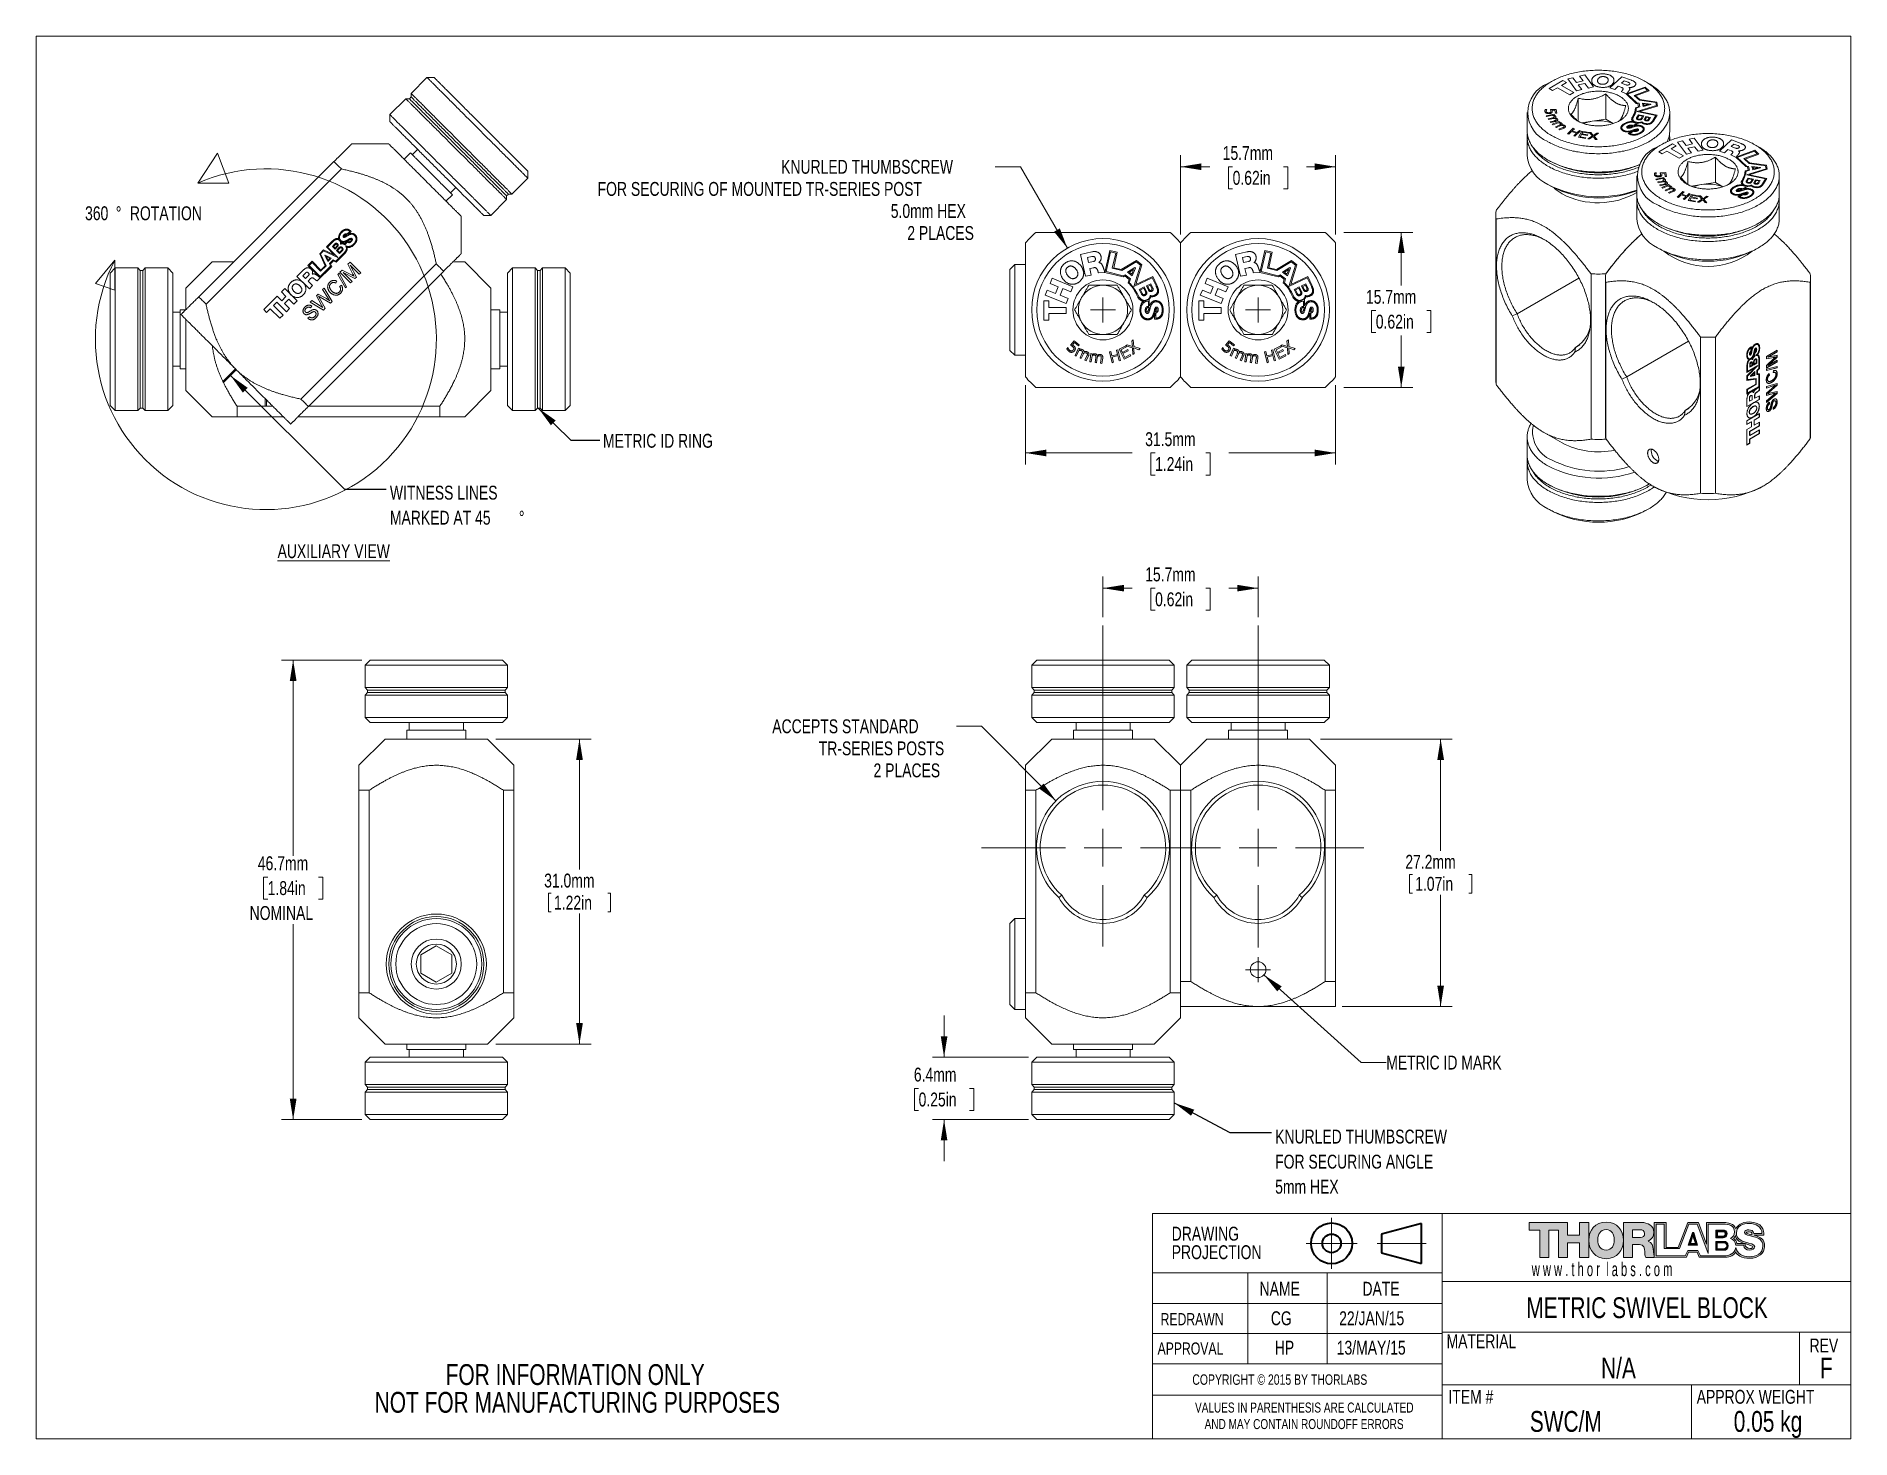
# Model space of a CAD drawing. Header units: millimetres. Extents: x 2 to 278, y 1 to 215.
import ezdxf

# ---------------------------------------------------------------- set-up
doc = ezdxf.new("R2010")
doc.units = ezdxf.units.MM
doc.header["$PDSIZE"] = -1
doc.linetypes.add('CENTERX2', pattern=[20.32, 12.7, -2.54, 2.54, -2.54])
doc.styles.add('SLDTEXTSTYLE0', font='TXT', dxfattribs={"width": 0.75})
doc.styles.add('SLDTEXTSTYLE1', font='TXT', dxfattribs={"width": 0.6})
doc.dimstyles.new('SLDDIMSTYLE0', dxfattribs={"dimtxt": 2.116667, "dimasz": 3.175, "dimexe": 0, "dimexo": 0.0625, "dimgap": 0.529167, "dimtad": 0, "dimtih": 1, "dimtoh": 1, "dimdec": 1, "dimlfac": 0.666667, "dimrnd": 1e-09, "dimzin": 12, "dimdsep": 46, "dimtxsty": 'SLDTEXTSTYLE0', "dimsah": 1, "dimcen": 0.09, "dimadec": 0, "dimazin": 3, "dimtfac": 1, "dimtdec": 1, "dimtofl": 0, "dimtmove": 0, "dimatfit": 3, "dimfxl": 1, "dimfrac": 2, "dimtolj": 1, "dimtzin": 12, "dimarcsym": 0})
doc.dimstyles.new('SLDDIMSTYLE1', dxfattribs={"dimtxt": 2.116667, "dimasz": 3.175, "dimexe": 0, "dimexo": 0.0625, "dimgap": 0.529167, "dimtad": 0, "dimtih": 1, "dimtoh": 1, "dimdec": 1, "dimlfac": 0.666667, "dimrnd": 1e-09, "dimzin": 12, "dimdsep": 46, "dimtxsty": 'SLDTEXTSTYLE0', "dimsah": 1, "dimcen": 0, "dimadec": 0, "dimazin": 3, "dimtfac": 1, "dimtdec": 1, "dimtofl": 0, "dimtmove": 0, "dimatfit": 3, "dimfxl": 1, "dimfrac": 2, "dimtolj": 1, "dimtzin": 12, "dimarcsym": 0})
doc.dimstyles.new('SLDDIMSTYLE2', dxfattribs={"dimtxt": 2.116667, "dimasz": 3.175, "dimexe": 0, "dimexo": 0.0625, "dimgap": 0.529167, "dimtad": 0, "dimtih": 1, "dimtoh": 1, "dimdec": 1, "dimlfac": 0.666667, "dimrnd": 1e-09, "dimzin": 12, "dimdsep": 46, "dimtxsty": 'SLDTEXTSTYLE0', "dimsah": 1, "dimcen": 0.09, "dimadec": 0, "dimazin": 3, "dimtfac": 1, "dimtdec": 1, "dimtmove": 0, "dimatfit": 0, "dimfxl": 1, "dimfrac": 2, "dimtolj": 1, "dimtzin": 12, "dimarcsym": 0})
doc.dimstyles.new('SLDDIMSTYLE3', dxfattribs={"dimtxt": 2.116667, "dimasz": 3.175, "dimexe": 0, "dimexo": 0.0625, "dimgap": 0.529167, "dimtad": 0, "dimtih": 1, "dimtoh": 1, "dimdec": 1, "dimlfac": 0.666667, "dimrnd": 1e-09, "dimzin": 12, "dimdsep": 46, "dimtxsty": 'SLDTEXTSTYLE0', "dimsah": 1, "dimcen": 0, "dimadec": 0, "dimazin": 3, "dimtfac": 1, "dimtdec": 1, "dimtofl": 0, "dimtmove": 0, "dimatfit": 3, "dimfxl": 1, "dimfrac": 2, "dimtolj": 1, "dimtzin": 12, "dimarcsym": 0})
doc.dimstyles.new('SLDDIMSTYLE4', dxfattribs={"dimtxt": 0.18, "dimasz": 3.175, "dimexe": 0, "dimexo": 0.0625, "dimgap": 0, "dimtad": 0, "dimtih": 1, "dimtoh": 1, "dimdec": 0, "dimrnd": 1e-09, "dimzin": 0, "dimdsep": 46, "dimtxsty": 'Standard', "dimsah": 1, "dimcen": 0.09, "dimadec": 0, "dimazin": 0, "dimtfac": 3.175, "dimtdec": 0, "dimtofl": 0, "dimtmove": 0, "dimatfit": 3, "dimfxl": 1, "dimfrac": 2, "dimtolj": 1, "dimtzin": 0, "dimarcsym": 0})
doc.dimstyles.new('SLDDIMSTYLE5', dxfattribs={"dimtxt": 2.116667, "dimasz": 3.175, "dimexe": 0, "dimexo": 0.0625, "dimgap": 0.529167, "dimtad": 0, "dimtih": 1, "dimtoh": 1, "dimdec": 1, "dimlfac": 0.666667, "dimrnd": 1e-09, "dimzin": 4, "dimdsep": 46, "dimtxsty": 'SLDTEXTSTYLE0', "dimsah": 1, "dimcen": 0.09, "dimadec": 0, "dimazin": 1, "dimtfac": 1, "dimtdec": 1, "dimtofl": 0, "dimtmove": 0, "dimatfit": 3, "dimfxl": 1, "dimfrac": 2, "dimtolj": 1, "dimtzin": 12, "dimarcsym": 0})
doc.dimstyles.new('SLDDIMSTYLE6', dxfattribs={"dimtxt": 2.116667, "dimasz": 3.175, "dimexe": 0, "dimexo": 0.0625, "dimgap": 0.529167, "dimtad": 0, "dimtih": 1, "dimtoh": 1, "dimdec": 1, "dimlfac": 0.666667, "dimrnd": 1e-09, "dimzin": 12, "dimdsep": 46, "dimtxsty": 'SLDTEXTSTYLE0', "dimsah": 1, "dimcen": 0, "dimadec": 0, "dimazin": 3, "dimtfac": 1, "dimtdec": 1, "dimtofl": 0, "dimtmove": 0, "dimatfit": 3, "dimfxl": 1, "dimfrac": 2, "dimtolj": 1, "dimtzin": 12, "dimarcsym": 0})

msp = doc.modelspace()

# ---------------------------------------------------------------- texts
at = {"color": 8, "linetype": 'Continuous', "lineweight": 0, "insert": (87.91, 154.05), "char_height": 2.1167, "attachment_point": 1, "style": 'SLDTEXTSTYLE0'}
msp.add_mtext('METRIC ID RING', dxfattribs=at)
at = {"color": 7, "linetype": 'Continuous', "lineweight": 0}
for s, insert, char_height, attachment_point, style in [('\\L  AUXILIARY VIEW', (37.16, 137.23), 2.1167, 1, 'SLDTEXTSTYLE0'), ('w w w . t h o r  l a b s . c o m', (229.4, 27.8), 2.1167, 1, 'SLDTEXTSTYLE1'), ('NAME', (187.93, 24.82), 2.117, 1, 'SLDTEXTSTYLE0'), ('DATE', (203.61, 24.82), 2.117, 1, 'SLDTEXTSTYLE0'), ('METRIC SWIVEL BLOCK', (246.96, 22.46), 3.175, 2, 'SLDTEXTSTYLE0'), ('REDRAWN', (172.86, 20.05), 1.852, 1, 'SLDTEXTSTYLE0'), ('CG', (189.65, 20.32), 2.117, 1, 'SLDTEXTSTYLE0'), ('22/JAN/15', (200.06, 20.32), 2.117, 1, 'SLDTEXTSTYLE0'), ('MATERIAL', (216.42, 16.82), 2.117, 1, 'SLDTEXTSTYLE0'), ('APPROVAL', (172.4, 15.58), 1.852, 1, 'SLDTEXTSTYLE0'), ('HP', (190.25, 15.84), 2.117, 1, 'SLDTEXTSTYLE0'), ('13/MAY/15', (199.69, 15.84), 2.117, 1, 'SLDTEXTSTYLE0'), ('REV', (271.72, 16.17), 2.117, 1, 'SLDTEXTSTYLE0'), ('N/A', (242.61, 13.26), 3.175, 2, 'SLDTEXTSTYLE0'), ('F', (274.26, 13.26), 3.17, 2, 'SLDTEXTSTYLE0'), ('COPYRIGHT © 2015 BY THORLABS', (177.69, 10.71), 1.5875, 1, 'SLDTEXTSTYLE0'), ('ITEM #', (216.7, 8.35), 2.117, 1, 'SLDTEXTSTYLE0'), ('APPROX WEIGHT', (254.53, 8.35), 2.1167, 1, 'SLDTEXTSTYLE0'), ('SWC/M', (234.59, 5.13), 3.175, 2, 'SLDTEXTSTYLE0'), ('0.05 kg', (265.39, 5.13), 3.175, 2, 'SLDTEXTSTYLE0')]:
    msp.add_mtext(s, dxfattribs=dict(at, insert=insert, char_height=char_height, attachment_point=attachment_point, style=style))

# ---------------------------------------------------------------- blocks, each defined once
blk = doc.blocks.new('Third Angle Projection Block')
at = {"color": 7, "linetype": 'CENTERX2', "lineweight": 18}
for p, q in [((101.48, 23.81), (101.48, 14.07)), ((96.6, 18.94), (106.35, 18.94)), ((110.14, 18.94), (119.45, 18.94))]:
    blk.add_line(p, q, dxfattribs=at)
at = {"color": 7, "linetype": 'Continuous', "lineweight": 35}
for p, q in [((118.62, 22.75), (111, 20.71)), ((118.62, 15.13), (118.62, 22.75)), ((111, 20.71), (111, 17.17)), ((111, 17.17), (118.62, 15.13))]:
    blk.add_line(p, q, dxfattribs=at)
for radius in [3.9, 1.77]:
    blk.add_circle((101.48, 18.94), radius, dxfattribs=at)
at = {"color": 7, "linetype": 'Continuous', "lineweight": 0}
blk.add_point((101.48, 18.94), dxfattribs=at)
blk = doc.blocks.new('THORLABS LOGO1')
at = {"linetype": 'Continuous'}
blk.add_hatch(color=7, dxfattribs=at).paths.add_polyline_path([(53.6, 28.7), (48, 28.7), (48, 45.3), (42.2, 45.3), (42.2, 28.7), (36.6, 28.7), (36.6, 45.3), (30.2, 45.3), (30.2, 50), (53.6, 50), (53.6, 42.3), (60.9, 42.3), (60.9, 50), (66.5, 50), (66.5, 28.7), (60.9, 28.7), (60.9, 37.5), (53.6, 37.5)], flags=0)
h = blk.add_hatch(color=7, dxfattribs=at)
edge = h.paths.add_edge_path(flags=0)
edge.add_spline(control_points=[(77, 50.2), (83.8, 50.2), (87.6, 45.3), (87.6, 39.1), (87.6, 32.9), (83.8, 28), (77.1, 27.9)], knot_values=[0, 0, 0, 0, 1, 1, 1, 2, 2, 2, 2], weights=[1, 1, 1, 1, 1, 1, 1], degree=3, periodic=0)
edge.add_spline(control_points=[(77.1, 27.9), (70.3, 28), (66.5, 32.9), (66.5, 39.1), (66.5, 39.1), (66.5, 39.1), (66.5, 39.1)], knot_values=[2, 2, 2, 2, 3, 3, 3, 3.002118, 3.002118, 3.002118, 3.002118], weights=[1, 1, 1, 1, 1, 1, 1], degree=3, periodic=0)
edge.add_spline(control_points=[(66.5, 39.1), (66.5, 45.3), (70.3, 50.2), (77, 50.2)], knot_values=[3.002118, 3.002118, 3.002118, 3.002118, 4, 4, 4, 4], weights=[1, 1, 1, 1], degree=3, periodic=0)
edge = h.paths.add_edge_path(flags=0)
edge.add_spline(control_points=[(77, 45.7), (73.4, 45.7), (72, 42.6), (72, 39.4)], knot_values=[2, 2, 2, 2, 3, 3, 3, 3], weights=[1, 1, 1, 1], degree=3, periodic=0)
edge.add_spline(control_points=[(72, 39.4), (72, 36.2), (73.4, 33.1), (77, 33.1)], knot_values=[3, 3, 3, 3, 4, 4, 4, 4], weights=[1, 1, 1, 1], degree=3, periodic=0)
edge.add_spline(control_points=[(77, 33.1), (80.6, 33.1), (82, 36.2), (82, 39.4)], knot_values=[0, 0, 0, 0, 1, 1, 1, 1], weights=[1, 1, 1, 1], degree=3, periodic=0)
edge.add_spline(control_points=[(82, 39.4), (82, 42.6), (80.6, 45.7), (77, 45.7)], knot_values=[1, 1, 1, 1, 2, 2, 2, 2], weights=[1, 1, 1, 1], degree=3, periodic=0)
h = blk.add_hatch(color=7, dxfattribs=at)
edge = h.paths.add_edge_path(flags=0)
edge.add_line((106.4, 29.7), (106.4, 28.7))
edge.add_line((106.4, 28.7), (101.2, 28.7))
edge.add_spline(control_points=[(101.2, 28.7), (100.7, 29.4), (100.6, 31.5), (100.6, 32.1)], knot_values=[7, 7, 7, 7, 8, 8, 8, 8], weights=[1, 1, 1, 1], degree=3, periodic=0)
edge.add_spline(control_points=[(100.6, 32.1), (100.4, 34.3), (100.1, 36.5), (97.4, 36.5)], knot_values=[8, 8, 8, 8, 9, 9, 9, 9], weights=[1, 1, 1, 1], degree=3, periodic=0)
edge.add_line((97.4, 36.5), (93.2, 36.5))
edge.add_line((93.2, 36.5), (93.2, 28.7))
edge.add_line((93.2, 28.7), (87.6, 28.7))
edge.add_line((87.6, 28.7), (87.6, 50))
edge.add_line((87.6, 50), (98.6, 50))
edge.add_spline(control_points=[(98.6, 50), (102.3, 50), (106.1, 48.3), (106.1, 44)], knot_values=[1, 1, 1, 1, 2, 2, 2, 2], weights=[1, 1, 1, 1], degree=3, periodic=0)
edge.add_spline(control_points=[(106.1, 44), (106.1, 41.7), (104.9, 39.6), (102.7, 38.7)], knot_values=[2, 2, 2, 2, 3, 3, 3, 3], weights=[1, 1, 1, 1], degree=3, periodic=0)
edge.add_line((102.7, 38.7), (102.7, 38.6))
edge.add_spline(control_points=[(102.7, 38.6), (105, 38.1), (105.6, 35.5), (105.8, 33.5)], knot_values=[4, 4, 4, 4, 5, 5, 5, 5], weights=[1, 1, 1, 1], degree=3, periodic=0)
edge.add_spline(control_points=[(105.8, 33.5), (105.9, 32.9), (106, 31), (106.4, 29.7)], knot_values=[5, 5, 5, 5, 5.740443, 5.740443, 5.740443, 5.740443], weights=[1, 1, 1, 1], degree=3, periodic=0)
edge = h.paths.add_edge_path(flags=0)
edge.add_line((97.7, 45.6), (93.2, 45.6))
edge.add_line((93.2, 45.6), (93.2, 40.8))
edge.add_line((93.2, 40.8), (97.9, 40.8))
edge.add_spline(control_points=[(97.9, 40.8), (99.6, 40.8), (100.5, 41.7), (100.5, 43.3)], knot_values=[1, 1, 1, 1, 2, 2, 2, 2], weights=[1, 1, 1, 1], degree=3, periodic=0)
edge.add_spline(control_points=[(100.5, 43.3), (100.5, 44.9), (99.2, 45.6), (97.7, 45.6)], knot_values=[2, 2, 2, 2, 3, 3, 3, 3], weights=[1, 1, 1, 1], degree=3, periodic=0)
h = blk.add_hatch(color=7, dxfattribs=at)
edge = h.paths.add_edge_path(flags=0)
edge.add_spline(control_points=[(149.7, 28.8), (152.5, 28.8), (155.2, 30.2), (156, 32.1)], knot_values=[19, 19, 19, 19, 20, 20, 20, 20], weights=[1, 1, 1, 1], degree=3, periodic=0)
edge.add_spline(control_points=[(156, 32.1), (156.7, 30.2), (159.4, 28.2), (164.6, 28.2)], knot_values=[20, 20, 20, 20, 21, 21, 21, 21], weights=[1, 1, 1, 1], degree=3, periodic=0)
edge.add_spline(control_points=[(164.6, 28.2), (169.8, 28.2), (173.6, 31.3), (173.6, 35.4)], knot_values=[21, 21, 21, 21, 22, 22, 22, 22], weights=[1, 1, 1, 1], degree=3, periodic=0)
edge.add_spline(control_points=[(173.6, 35.4), (173.6, 39.7), (171.2, 41.2), (167.3, 42.2)], knot_values=[22, 22, 22, 22, 23, 23, 23, 23], weights=[1, 1, 1, 1], degree=3, periodic=0)
edge.add_spline(control_points=[(167.3, 42.2), (167.3, 42.2), (167.2, 42.2), (167.2, 42.2)], knot_values=[0, 0, 0, 0, 1, 1, 1, 1], weights=[1, 1, 1, 1], degree=3, periodic=0)
edge.add_line((167.2, 42.2), (173.1, 42.2))
edge.add_spline(control_points=[(173.1, 42.2), (173.1, 45.3), (172.5, 50.3), (164.2, 50.3)], knot_values=[2, 2, 2, 2, 3, 3, 3, 3], weights=[1, 1, 1, 1], degree=3, periodic=0)
edge.add_spline(control_points=[(164.2, 50.3), (159.4, 50.3), (157, 47.9), (156, 46.2)], knot_values=[3, 3, 3, 3, 4, 4, 4, 4], weights=[1, 1, 1, 1], degree=3, periodic=0)
edge.add_spline(control_points=[(156, 46.2), (155.1, 47.9), (154.6, 50), (147.7, 50)], knot_values=[4, 4, 4, 4, 5, 5, 5, 5], weights=[1, 1, 1, 1], degree=3, periodic=0)
edge.add_line((147.7, 50), (138.3, 50))
edge.add_line((138.3, 50), (138.3, 36.8))
edge.add_line((138.3, 36.8), (133.4, 50))
edge.add_line((133.4, 50), (126.8, 50))
edge.add_line((126.8, 50), (121, 34.8))
edge.add_line((121, 34.8), (113.7, 34.8))
edge.add_line((113.7, 34.8), (113.6, 50))
edge.add_line((113.6, 50), (106.4, 50))
edge.add_line((106.4, 50), (106.4, 28.7))
edge.add_line((106.4, 28.7), (126.1, 28.8))
edge.add_line((126.1, 28.8), (127.3, 31.9))
edge.add_line((127.3, 31.9), (132.5, 31.9))
edge.add_line((132.5, 31.9), (133.7, 28.8))
edge.add_line((133.7, 28.8), (149.7, 28.8))
edge = h.paths.add_edge_path(flags=0)
edge.add_spline(control_points=[(164.2, 44.2), (165.4, 44.2), (165.8, 44), (165.9, 43.3)], knot_values=[2, 2, 2, 2, 3, 3, 3, 3], weights=[1, 1, 1, 1], degree=3, periodic=0)
edge.add_spline(control_points=[(165.9, 43.3), (165.9, 43), (165.9, 42.8), (165.9, 42.5)], knot_values=[3, 3, 3, 3, 4, 4, 4, 4], weights=[1, 1, 1, 1], degree=3, periodic=0)
edge.add_spline(control_points=[(165.9, 42.5), (163.2, 43.1), (162.5, 43.3), (162.5, 43.8)], knot_values=[0, 0, 0, 0, 1, 1, 1, 1], weights=[1, 1, 1, 1], degree=3, periodic=0)
edge.add_spline(control_points=[(162.5, 43.8), (162.5, 44.1), (163.7, 44.3), (164.2, 44.2)], knot_values=[1, 1, 1, 1, 2, 2, 2, 2], weights=[1, 1, 1, 1], degree=3, periodic=0)
edge = h.paths.add_edge_path(flags=0)
edge.add_spline(control_points=[(166.3, 35.1), (166.1, 34.2), (165.4, 33.9), (163.6, 34.4)], knot_values=[4, 4, 4, 4, 5, 5, 5, 5], weights=[1, 1, 1, 1], degree=3, periodic=0)
edge.add_spline(control_points=[(163.6, 34.4), (161.7, 34.9), (161.7, 35.9), (161.7, 37.1)], knot_values=[5, 5, 5, 5, 6, 6, 6, 6], weights=[1, 1, 1, 1], degree=3, periodic=0)
edge.add_spline(control_points=[(161.7, 37.1), (164.1, 36.4), (166.4, 35.6), (166.3, 35.1)], knot_values=[3, 3, 3, 3, 4, 4, 4, 4], weights=[1, 1, 1, 1], degree=3, periodic=0)
edge = h.paths.add_edge_path(flags=0)
edge.add_spline(control_points=[(148.3, 49), (151.6, 49), (155.3, 48.2), (155.3, 44.2)], knot_values=[16, 16, 16, 16, 17, 17, 17, 17], weights=[1, 1, 1, 1], degree=3, periodic=0)
edge.add_spline(control_points=[(155.3, 44.2), (155.3, 42.4), (154.3, 41.1), (152.8, 40.3)], knot_values=[17, 17, 17, 17, 18, 18, 18, 18], weights=[1, 1, 1, 1], degree=3, periodic=0)
edge.add_spline(control_points=[(152.8, 40.3), (154.7, 39.7), (155.9, 38.2), (156.1, 36.2)], knot_values=[18, 18, 18, 18, 19, 19, 19, 19], weights=[1, 1, 1, 1], degree=3, periodic=0)
edge.add_line((156.1, 36.2), (160.9, 36.2))
edge.add_spline(control_points=[(160.9, 36.2), (161, 34), (162.4, 33.2), (164.5, 33.2)], knot_values=[20, 20, 20, 20, 21, 21, 21, 21], weights=[1, 1, 1, 1], degree=3, periodic=0)
edge.add_spline(control_points=[(164.5, 33.2), (166, 33.2), (167.6, 33.8), (167.6, 35.2)], knot_values=[21, 21, 21, 21, 22, 22, 22, 22], weights=[1, 1, 1, 1], degree=3, periodic=0)
edge.add_spline(control_points=[(167.6, 35.2), (167.6, 36.9), (164.8, 37.2), (162, 38)], knot_values=[22, 22, 22, 22, 23, 23, 23, 23], weights=[1, 1, 1, 1], degree=3, periodic=0)
edge.add_spline(control_points=[(162, 38), (159.3, 38.8), (156.4, 40), (156.4, 43.6)], knot_values=[23, 23, 23, 23, 24, 24, 24, 24], weights=[1, 1, 1, 1], degree=3, periodic=0)
edge.add_spline(control_points=[(156.4, 43.6), (156.4, 47.8), (160.6, 49.4), (164.3, 49.4)], knot_values=[24, 24, 24, 24, 25, 25, 25, 25], weights=[1, 1, 1, 1], degree=3, periodic=0)
edge.add_spline(control_points=[(164.3, 49.4), (168.1, 49.4), (172, 47.5), (172, 43.2)], knot_values=[25, 25, 25, 25, 26, 26, 26, 26], weights=[1, 1, 1, 1], degree=3, periodic=0)
edge.add_line((172, 43.2), (167, 43.2))
edge.add_spline(control_points=[(167, 43.2), (167, 45), (165.4, 45.5), (163.9, 45.5)], knot_values=[27, 27, 27, 27, 28, 28, 28, 28], weights=[1, 1, 1, 1], degree=3, periodic=0)
edge.add_spline(control_points=[(163.9, 45.5), (162.8, 45.5), (161.4, 45.1), (161.4, 43.9)], knot_values=[28, 28, 28, 28, 29, 29, 29, 29], weights=[1, 1, 1, 1], degree=3, periodic=0)
edge.add_spline(control_points=[(161.4, 43.9), (161.4, 42.4), (164.2, 42.1), (167, 41.3)], knot_values=[29, 29, 29, 29, 30, 30, 30, 30], weights=[1, 1, 1, 1], degree=3, periodic=0)
edge.add_spline(control_points=[(167, 41.3), (169.8, 40.6), (172.6, 39.3), (172.6, 35.8)], knot_values=[30, 30, 30, 30, 31, 31, 31, 31], weights=[1, 1, 1, 1], degree=3, periodic=0)
edge.add_spline(control_points=[(172.6, 35.8), (172.6, 30.9), (168.5, 29.1), (164.2, 29.1)], knot_values=[31, 31, 31, 31, 32, 32, 32, 32], weights=[1, 1, 1, 1], degree=3, periodic=0)
edge.add_spline(control_points=[(164.2, 29.1), (160.3, 29.1), (156.8, 30.9), (156, 34.7)], knot_values=[0, 0, 0, 0, 1, 1, 1, 1], weights=[1, 1, 1, 1], degree=3, periodic=0)
edge.add_spline(control_points=[(156, 34.7), (155.5, 31), (152.3, 29.7), (148.6, 29.7)], knot_values=[1, 1, 1, 1, 2, 2, 2, 2], weights=[1, 1, 1, 1], degree=3, periodic=0)
edge.add_line((148.6, 29.7), (134.5, 29.7))
edge.add_line((134.5, 29.7), (133, 33))
edge.add_line((133, 33), (126.8, 33))
edge.add_line((126.8, 33), (125.3, 29.7))
edge.add_line((125.3, 29.7), (107.5, 29.7))
edge.add_line((107.5, 29.7), (107.5, 49))
edge.add_line((107.5, 49), (112.5, 49))
edge.add_line((112.5, 49), (112.5, 34.1))
edge.add_line((112.5, 34.1), (121.8, 34.1))
edge.add_line((121.8, 34.1), (127.4, 49))
edge.add_line((127.4, 49), (132.5, 49))
edge.add_line((132.5, 49), (139.3, 31))
edge.add_line((139.3, 31), (139.3, 49))
edge.add_line((139.3, 49), (148.3, 49))
edge = h.paths.add_edge_path(flags=0)
edge.add_spline(control_points=[(156.7, 37.1), (156.7, 38.6), (155.5, 39.8), (154.7, 40.4)], knot_values=[8, 8, 8, 8, 9, 9, 9, 9], weights=[1, 1, 1, 1], degree=3, periodic=0)
edge.add_spline(control_points=[(154.7, 40.4), (155.1, 40.8), (155.6, 41.3), (155.8, 42.1)], knot_values=[9, 9, 9, 9, 10, 10, 10, 10], weights=[1, 1, 1, 1], degree=3, periodic=0)
edge.add_spline(control_points=[(155.8, 42.1), (155.8, 39.8), (158, 38.1), (160.6, 37.4)], knot_values=[10, 10, 10, 10, 11, 11, 11, 11], weights=[1, 1, 1, 1], degree=3, periodic=0)
edge.add_spline(control_points=[(160.6, 37.4), (160.9, 37.3), (161.3, 37.2), (161.6, 37.1)], knot_values=[0, 0, 0, 0, 1, 1, 1, 1], weights=[1, 1, 1, 1], degree=3, periodic=0)
edge.add_line((161.6, 37.1), (156.7, 37.1))
h = blk.add_hatch(color=7, dxfattribs=at)
edge = h.paths.add_edge_path(flags=0)
edge.add_spline(control_points=[(150.7, 43), (150.7, 41.3), (149.4, 40.7), (148.4, 40.7)], knot_values=[2, 2, 2, 2, 3, 3, 3, 3], weights=[1, 1, 1, 1], degree=3, periodic=0)
edge.add_line((148.4, 40.7), (143.9, 40.7))
edge.add_line((143.9, 40.7), (143.9, 45.4))
edge.add_line((143.9, 45.4), (148.4, 45.4))
edge.add_spline(control_points=[(148.4, 45.4), (149.6, 45.4), (150.7, 44.8), (150.7, 43)], knot_values=[1, 1, 1, 1, 2, 2, 2, 2], weights=[1, 1, 1, 1], degree=3, periodic=0)
edge = h.paths.add_edge_path(flags=0)
edge.add_line((144.9, 44.3), (144.9, 41.6))
edge.add_line((144.9, 41.6), (148, 41.6))
edge.add_spline(control_points=[(148, 41.6), (148.7, 41.6), (149.6, 42), (149.6, 43)], knot_values=[2, 2, 2, 2, 3, 3, 3, 3], weights=[1, 1, 1, 1], degree=3, periodic=0)
edge.add_spline(control_points=[(149.6, 43), (149.6, 44), (148.8, 44.3), (148, 44.3)], knot_values=[3, 3, 3, 3, 4, 4, 4, 4], weights=[1, 1, 1, 1], degree=3, periodic=0)
edge.add_line((148, 44.3), (144.9, 44.3))
h = blk.add_hatch(color=7, dxfattribs=at)
h.paths.add_polyline_path([(130.4, 43.9), (132.8, 36.2), (127.1, 36.2), (129.6, 43.9)], flags=0)
h.paths.add_polyline_path([(128.4, 37.2), (131.4, 37.2), (129.9, 41.9)], flags=0)
h = blk.add_hatch(color=7, dxfattribs=at)
edge = h.paths.add_edge_path(flags=0)
edge.add_spline(control_points=[(151.5, 35.7), (151.5, 33.7), (150, 33.1), (148.9, 33.1)], knot_values=[2, 2, 2, 2, 3, 3, 3, 3], weights=[1, 1, 1, 1], degree=3, periodic=0)
edge.add_line((148.9, 33.1), (143.9, 33.1))
edge.add_line((143.9, 33.1), (143.9, 38.5))
edge.add_line((143.9, 38.5), (148.9, 38.5))
edge.add_spline(control_points=[(148.9, 38.5), (150.2, 38.5), (151.5, 37.8), (151.5, 35.7)], knot_values=[1, 1, 1, 1, 2, 2, 2, 2], weights=[1, 1, 1, 1], degree=3, periodic=0)
edge = h.paths.add_edge_path(flags=0)
edge.add_line((144.8, 34), (148.6, 34))
edge.add_spline(control_points=[(148.6, 34), (149.4, 34), (150.5, 34.4), (150.5, 35.7)], knot_values=[2, 2, 2, 2, 3, 3, 3, 3], weights=[1, 1, 1, 1], degree=3, periodic=0)
edge.add_spline(control_points=[(150.5, 35.7), (150.5, 37), (149.6, 37.5), (148.6, 37.5)], knot_values=[3, 3, 3, 3, 4, 4, 4, 4], weights=[1, 1, 1, 1], degree=3, periodic=0)
edge.add_line((148.6, 37.5), (144.8, 37.5))
edge.add_line((144.8, 37.5), (144.8, 34))
at = {"color": 7, "linetype": 'Continuous', "lineweight": 18}
for p, q in [((30.2, 45.3), (30.2, 50)), ((30.2, 50), (53.6, 50)), ((36.6, 45.3), (30.2, 45.3)), ((36.6, 28.7), (36.6, 45.3)), ((48, 45.3), (42.2, 45.3)), ((42.2, 45.3), (42.2, 28.7)), ((48, 28.7), (48, 45.3)), ((53.6, 50), (53.6, 42.3)), ((60.9, 42.3), (60.9, 50)), ((60.9, 50), (66.5, 50)), ((66.5, 50), (66.5, 28.7)), ((87.6, 50), (98.6, 50)), ((87.6, 28.7), (87.6, 50)), ((97.7, 45.6), (93.2, 45.6)), ((93.2, 45.6), (93.2, 40.8)), ((113.6, 50), (106.4, 50)), ((106.4, 50), (106.4, 28.7)), ((107.5, 29.7), (107.5, 49)), ((107.5, 49), (112.5, 49)), ((112.5, 49), (112.5, 34.1)), ((113.7, 34.8), (113.6, 50)), ((126.8, 50), (121, 34.8)), ((121.8, 34.1), (127.4, 49)), ((133.4, 50), (126.8, 50)), ((127.4, 49), (132.5, 49)), ((132.5, 49), (139.3, 31)), ((138.3, 36.8), (133.4, 50)), ((147.7, 50), (138.3, 50)), ((138.3, 50), (138.3, 36.8)), ((139.3, 31), (139.3, 49)), ((139.3, 49), (148.3, 49)), ((143.9, 45.4), (148.4, 45.4)), ((143.9, 40.7), (143.9, 45.4)), ((144.9, 44.3), (144.9, 41.6)), ((148, 44.3), (144.9, 44.3)), ((53.6, 42.3), (60.9, 42.3)), ((60.9, 37.5), (53.6, 37.5)), ((53.6, 37.5), (53.6, 28.7)), ((60.9, 28.7), (60.9, 37.5)), ((93.2, 40.8), (97.9, 40.8)), ((97.4, 36.5), (93.2, 36.5)), ((93.2, 36.5), (93.2, 28.7)), ((102.7, 38.7), (102.7, 38.6)), ((112.5, 34.1), (121.8, 34.1)), ((121, 34.8), (113.7, 34.8)), ((127.1, 36.2), (129.6, 43.9)), ((132.8, 36.2), (127.1, 36.2)), ((129.9, 41.9), (128.4, 37.2)), ((128.4, 37.2), (131.4, 37.2)), ((129.6, 43.9), (130.4, 43.9)), ((131.4, 37.2), (129.9, 41.9)), ((130.4, 43.9), (132.8, 36.2)), ((148.4, 40.7), (143.9, 40.7)), ((143.9, 38.5), (148.9, 38.5)), ((143.9, 33.1), (143.9, 38.5)), ((144.8, 37.5), (144.8, 34)), ((148.6, 37.5), (144.8, 37.5)), ((144.8, 34), (148.6, 34)), ((144.9, 41.6), (148, 41.6)), ((156.1, 36.2), (160.9, 36.2)), ((161.6, 37.1), (156.7, 37.1)), ((172, 43.2), (167, 43.2)), ((167.2, 42.2), (173.1, 42.2)), ((42.2, 28.7), (36.6, 28.7)), ((53.6, 28.7), (48, 28.7)), ((66.5, 28.7), (60.9, 28.7)), ((93.2, 28.7), (87.6, 28.7)), ((106.4, 28.7), (101.2, 28.7)), ((106.4, 29.7), (106.4, 28.7)), ((106.4, 28.7), (126.1, 28.8)), ((125.3, 29.7), (107.5, 29.7)), ((126.8, 33), (125.3, 29.7)), ((126.1, 28.8), (127.3, 31.9)), ((133, 33), (126.8, 33)), ((127.3, 31.9), (132.5, 31.9)), ((132.5, 31.9), (133.7, 28.8)), ((134.5, 29.7), (133, 33)), ((133.7, 28.8), (149.7, 28.8)), ((148.6, 29.7), (134.5, 29.7)), ((148.9, 33.1), (143.9, 33.1))]:
    blk.add_line(p, q, dxfattribs=at)
at = {"color": 8, "linetype": 'Continuous', "lineweight": 0}
for points in [[(66.5, 39.1), (66.5, 45.3), (70.3, 50.2), (77, 50.2)], [(77, 45.7), (73.4, 45.7), (72, 42.6), (72, 39.4)], [(82, 39.4), (82, 42.6), (80.6, 45.7), (77, 45.7)], [(100.5, 43.3), (100.5, 44.9), (99.2, 45.6), (97.7, 45.6)], [(98.6, 50), (102.3, 50), (106.1, 48.3), (106.1, 44)], [(156, 46.2), (155.1, 47.9), (154.6, 50), (147.7, 50)], [(149.6, 43), (149.6, 44), (148.8, 44.3), (148, 44.3)], [(148.3, 49), (151.6, 49), (155.3, 48.2), (155.3, 44.2)], [(148.4, 45.4), (149.6, 45.4), (150.7, 44.8), (150.7, 43)], [(164.2, 50.3), (159.4, 50.3), (157, 47.9), (156, 46.2)], [(156.4, 43.6), (156.4, 47.8), (160.6, 49.4), (164.3, 49.4)], [(163.9, 45.5), (162.8, 45.5), (161.4, 45.1), (161.4, 43.9)], [(162.5, 43.8), (162.5, 44.1), (163.7, 44.3), (164.2, 44.2)], [(167, 43.2), (167, 45), (165.4, 45.5), (163.9, 45.5)], [(173.1, 42.2), (173.1, 45.3), (172.5, 50.3), (164.2, 50.3)], [(164.2, 44.2), (165.4, 44.2), (165.8, 44), (165.9, 43.3)], [(164.3, 49.4), (168.1, 49.4), (172, 47.5), (172, 43.2)], [(72, 39.4), (72, 36.2), (73.4, 33.1), (77, 33.1)], [(77, 33.1), (80.6, 33.1), (82, 36.2), (82, 39.4)], [(100.6, 32.1), (100.4, 34.3), (100.1, 36.5), (97.4, 36.5)], [(97.9, 40.8), (99.6, 40.8), (100.5, 41.7), (100.5, 43.3)], [(106.1, 44), (106.1, 41.7), (104.9, 39.6), (102.7, 38.7)], [(102.7, 38.6), (105, 38.1), (105.6, 35.5), (105.8, 33.5)], [(105.8, 33.5), (105.9, 32.9), (106, 31), (106.4, 29.7)], [(148, 41.6), (148.7, 41.6), (149.6, 42), (149.6, 43)], [(150.7, 43), (150.7, 41.3), (149.4, 40.7), (148.4, 40.7)], [(150.5, 35.7), (150.5, 37), (149.6, 37.5), (148.6, 37.5)], [(148.6, 34), (149.4, 34), (150.5, 34.4), (150.5, 35.7)], [(156, 34.7), (155.5, 31), (152.3, 29.7), (148.6, 29.7)], [(148.9, 38.5), (150.2, 38.5), (151.5, 37.8), (151.5, 35.7)], [(151.5, 35.7), (151.5, 33.7), (150, 33.1), (148.9, 33.1)], [(155.3, 44.2), (155.3, 42.4), (154.3, 41.1), (152.8, 40.3)], [(152.8, 40.3), (154.7, 39.7), (155.9, 38.2), (156.1, 36.2)], [(154.7, 40.4), (155.1, 40.8), (155.6, 41.3), (155.8, 42.1)], [(156.7, 37.1), (156.7, 38.6), (155.5, 39.8), (154.7, 40.4)], [(155.8, 42.1), (155.8, 39.8), (158, 38.1), (160.6, 37.4)], [(164.2, 29.1), (160.3, 29.1), (156.8, 30.9), (156, 34.7)], [(162, 38), (159.3, 38.8), (156.4, 40), (156.4, 43.6)], [(160.6, 37.4), (160.9, 37.3), (161.3, 37.2), (161.6, 37.1)], [(160.9, 36.2), (161, 34), (162.4, 33.2), (164.5, 33.2)], [(161.4, 43.9), (161.4, 42.4), (164.2, 42.1), (167, 41.3)], [(161.7, 37.1), (164.1, 36.4), (166.4, 35.6), (166.3, 35.1)], [(163.6, 34.4), (161.7, 34.9), (161.7, 35.9), (161.7, 37.1)], [(167.6, 35.2), (167.6, 36.9), (164.8, 37.2), (162, 38)], [(165.9, 42.5), (163.2, 43.1), (162.5, 43.3), (162.5, 43.8)], [(166.3, 35.1), (166.1, 34.2), (165.4, 33.9), (163.6, 34.4)], [(172.6, 35.8), (172.6, 30.9), (168.5, 29.1), (164.2, 29.1)], [(164.5, 33.2), (166, 33.2), (167.6, 33.8), (167.6, 35.2)], [(164.6, 28.2), (169.8, 28.2), (173.6, 31.3), (173.6, 35.4)], [(165.9, 43.3), (165.9, 43), (165.9, 42.8), (165.9, 42.5)], [(167, 41.3), (169.8, 40.6), (172.6, 39.3), (172.6, 35.8)], [(167.3, 42.2), (167.3, 42.2), (167.2, 42.2), (167.2, 42.2)], [(173.6, 35.4), (173.6, 39.7), (171.2, 41.2), (167.3, 42.2)], [(101.2, 28.7), (100.7, 29.4), (100.6, 31.5), (100.6, 32.1)], [(149.7, 28.8), (152.5, 28.8), (155.2, 30.2), (156, 32.1)], [(156, 32.1), (156.7, 30.2), (159.4, 28.2), (164.6, 28.2)]]:
    blk.add_open_spline(points, degree=3, dxfattribs=at)
for points, knots in [([(77, 50.2), (83.8, 50.2), (87.6, 45.3), (87.6, 39.1), (87.6, 32.9), (83.8, 28), (77.1, 27.9)], [0, 0, 0, 0, 1, 1, 1, 2, 2, 2, 2]), ([(77.1, 27.9), (70.3, 28), (66.5, 32.9), (66.5, 39.1), (66.5, 39.1), (66.5, 39.1), (66.5, 39.1)], [2, 2, 2, 2, 3, 3, 3, 3.002118, 3.002118, 3.002118, 3.002118])]:
    blk.add_open_spline(points, degree=3, knots=knots, dxfattribs=at)
blk = doc.blocks.new('SW_NOTE_0')
at = {"color": 0, "linetype": 'Continuous', "lineweight": 0, "char_height": 1.524, "attachment_point": 2, "style": 'SLDTEXTSTYLE0'}
for s, insert in [('VALUES IN PARENTHESIS ARE CALCULATED', (19.91, 1.96)), ('AND MAY CONTAIN ROUNDOFF ERRORS', (19.88, -0.56))]:
    blk.add_mtext(s, dxfattribs=dict(at, insert=insert))
blk = doc.blocks.new('SW_NOTE_1')
at = {"color": 0, "linetype": 'Continuous', "lineweight": 0, "char_height": 2.117, "attachment_point": 1, "style": 'SLDTEXTSTYLE0'}
for s, insert in [('DRAWING', (0, 2.73)), ('PROJECTION', (0, -0.09))]:
    blk.add_mtext(s, dxfattribs=dict(at, insert=insert))
blk = doc.blocks.new('SW_NOTE_2')
at = {"color": 0, "linetype": 'Continuous', "lineweight": 0, "char_height": 3.175, "attachment_point": 2, "style": 'SLDTEXTSTYLE0'}
for s, insert in [('FOR INFORMATION ONLY', (25.05, 4.09)), ('NOT FOR MANUFACTURING PURPOSES', (25.38, -0.14))]:
    blk.add_mtext(s, dxfattribs=dict(at, insert=insert))
blk = doc.blocks.new('_D')
at = {"color": 7, "linetype": 'Continuous', "lineweight": 18}
for p, q in [((197.21, 107.54), (217.3, 107.54)), ((215.52, 107.54), (215.52, 90.52)), ((210.78, 86.91), (210.78, 84.05)), ((210.78, 86.91), (211.21, 86.91)), ((220.25, 86.91), (219.82, 86.91)), ((220.25, 86.91), (220.25, 84.05)), ((210.78, 84.05), (211.21, 84.05)), ((215.52, 66.78), (215.52, 83.8)), ((220.25, 84.05), (219.82, 84.05)), ((200.51, 66.78), (217.3, 66.78))]:
    blk.add_line(p, q, dxfattribs=at)
for points in [[(215.52, 107.54), (215.01, 104.37), (216.03, 104.37)], [(215.52, 66.78), (216.03, 69.95), (215.01, 69.95)]]:
    blk.add_solid(points, dxfattribs=at)
at = {"color": 7, "linetype": 'Continuous', "lineweight": 18, "char_height": 2.117, "attachment_point": 1, "style": 'SLDTEXTSTYLE0'}
for s, insert in [('27.2mm', (210.14, 89.89)), ('1.07in', (211.64, 86.53))]:
    blk.add_mtext(s, dxfattribs=dict(at, insert=insert))
blk = doc.blocks.new('_D_1')
at = {"color": 8, "linetype": 'Continuous', "lineweight": 18}
for p, q in [((145.56, 109.5), (141.75, 109.5)), ((156.92, 98.13), (145.56, 109.5))]:
    blk.add_line(p, q, dxfattribs=at)
blk.add_solid([(156.92, 98.13), (155.03, 100.74), (154.31, 100.02)], dxfattribs=at)
at = {"color": 8, "linetype": 'Continuous', "lineweight": 18, "attachment_point": 1, "style": 'SLDTEXTSTYLE0'}
for s, insert, char_height in [('ACCEPTS STANDARD', (113.7, 110.54), 2.1167), ('TR-SERIES POSTS', (120.78, 107.18), 2.1167), ('2 PLACES', (129.12, 103.82), 2.117)]:
    blk.add_mtext(s, dxfattribs=dict(at, insert=insert, char_height=char_height))
blk = doc.blocks.new('_D_2')
at = {"color": 8, "linetype": 'Continuous', "lineweight": 18}
for p, q in [((164.08, 126.12), (164.08, 132.31)), ((164.08, 130.53), (168.52, 130.53)), ((172.02, 130.53), (171.37, 130.53)), ((171.37, 130.53), (171.37, 127.17)), ((179.77, 130.53), (180.42, 130.53)), ((180.42, 130.53), (180.42, 127.17)), ((187.71, 130.53), (183.27, 130.53)), ((187.71, 126.12), (187.71, 132.31)), ((171.37, 127.17), (172.02, 127.17)), ((180.42, 127.17), (179.77, 127.17))]:
    blk.add_line(p, q, dxfattribs=at)
for points in [[(164.08, 130.53), (167.26, 130.03), (167.26, 131.04)], [(187.71, 130.53), (184.53, 131.04), (184.53, 130.03)]]:
    blk.add_solid(points, dxfattribs=at)
at = {"color": 8, "linetype": 'Continuous', "lineweight": 18, "char_height": 2.117, "attachment_point": 1, "style": 'SLDTEXTSTYLE0'}
for s, insert in [('15.7mm', (170.51, 133.69)), ('0.62in', (172.02, 129.9))]:
    blk.add_mtext(s, dxfattribs=dict(at, insert=insert))
blk = doc.blocks.new('_D_3')
at = {"color": 8, "linetype": 'Continuous', "lineweight": 18}
for p, q in [((139.87, 59.06), (139.87, 65.41)), ((152.72, 59.06), (138.1, 59.06)), ((135.99, 54.3), (135.35, 54.3)), ((135.35, 54.3), (135.35, 50.93)), ((143.75, 54.3), (144.4, 54.3)), ((144.4, 54.3), (144.4, 50.93)), ((135.35, 50.93), (135.99, 50.93)), ((144.4, 50.93), (143.75, 50.93)), ((152.72, 49.53), (138.1, 49.53)), ((139.87, 49.53), (139.87, 43.18))]:
    blk.add_line(p, q, dxfattribs=at)
for points in [[(139.87, 59.06), (140.38, 62.23), (139.37, 62.23)], [(139.87, 49.53), (139.37, 46.36), (140.38, 46.36)]]:
    blk.add_solid(points, dxfattribs=at)
at = {"color": 8, "linetype": 'Continuous', "lineweight": 18, "char_height": 2.117, "attachment_point": 1, "style": 'SLDTEXTSTYLE0'}
for s, insert in [('6.4mm', (135.27, 57.46)), ('0.25in', (135.99, 53.66))]:
    blk.add_mtext(s, dxfattribs=dict(at, insert=insert))
blk = doc.blocks.new('_D_4')
at = {"color": 7, "linetype": 'Continuous', "lineweight": 18}
for p, q in [((188.6, 71.59), (203.42, 58.25)), ((203.42, 58.25), (207.23, 58.25))]:
    blk.add_line(p, q, dxfattribs=at)
blk.add_solid([(188.6, 71.59), (190.62, 69.09), (191.3, 69.84)], dxfattribs=at)
at = {"color": 7, "linetype": 'Continuous', "lineweight": 18, "insert": (207.23, 59.29), "char_height": 2.1167, "attachment_point": 1, "style": 'SLDTEXTSTYLE0'}
blk.add_mtext('METRIC ID MARK', dxfattribs=at)
blk = doc.blocks.new('SW_NOTE_3')
at = {"color": 0, "linetype": 'Continuous', "lineweight": 0, "attachment_point": 1, "style": 'SLDTEXTSTYLE0'}
for s, insert, char_height in [('KNURLED THUMBSCREW', (0.54, 0.45), 2.1167), ('FOR SECURING ANGLE', (0.54, -3.37), 2.1167), ('5mm HEX', (0.54, -7.19), 2.117)]:
    blk.add_mtext(s, dxfattribs=dict(at, insert=insert, char_height=char_height))
blk = doc.blocks.new('SW_CENTERMARKSYMBOL_0')
at = {"color": 0, "linetype": 'Continuous', "lineweight": 0}
for p, q in [((0, 5.71), (0, 33.88)), ((0, 0), (0, 2.86)), ((-5.71, 0), (-12.42, 0)), ((0, 0), (-2.86, 0)), ((0, 0), (0, -2.86)), ((0, 0), (2.86, 0)), ((5.71, 0), (16.13, 0)), ((0, -5.71), (0, -15.19))]:
    blk.add_line(p, q, dxfattribs=at)
blk = doc.blocks.new('SW_CENTERMARKSYMBOL_1')
at = {"color": 0, "linetype": 'Continuous', "lineweight": 0}
for p, q in [((0, 5.71), (0, 33.88)), ((0, 0), (0, 2.86)), ((-5.71, 0), (-18.53, 0)), ((0, 0), (-2.86, 0)), ((0, 0), (0, -2.86)), ((0, 0), (2.86, 0)), ((5.71, 0), (12.42, 0)), ((0, -5.71), (0, -15.07))]:
    blk.add_line(p, q, dxfattribs=at)
blk = doc.blocks.new('SW_CENTERMARKSYMBOL_2')
at = {"color": 0, "linetype": 'Continuous', "lineweight": 0}
for q in [(-1.905, 0), (0, 1.905), (0, -1.905), (1.905, 0)]:
    blk.add_line((0, 0), q, dxfattribs=at)
blk = doc.blocks.new('_D_5')
at = {"color": 7, "linetype": 'Continuous', "lineweight": 18}
for p, q in [((71.6, 107.54), (86.11, 107.54)), ((84.33, 107.54), (84.33, 87.66)), ((79.6, 84.05), (79.6, 81.19)), ((79.6, 84.05), (80.02, 84.05)), ((89.07, 84.05), (88.64, 84.05)), ((89.07, 84.05), (89.07, 81.19)), ((79.6, 81.19), (80.02, 81.19)), ((84.33, 61.06), (84.33, 80.94)), ((89.07, 81.19), (88.64, 81.19)), ((71.6, 61.06), (86.11, 61.06))]:
    blk.add_line(p, q, dxfattribs=at)
for points in [[(84.33, 107.54), (83.82, 104.37), (84.84, 104.37)], [(84.33, 61.06), (84.84, 64.24), (83.82, 64.24)]]:
    blk.add_solid(points, dxfattribs=at)
at = {"color": 7, "linetype": 'Continuous', "lineweight": 18, "char_height": 2.117, "attachment_point": 1, "style": 'SLDTEXTSTYLE0'}
for s, insert in [('31.0mm', (78.95, 87.03)), ('1.22in', (80.45, 83.67))]:
    blk.add_mtext(s, dxfattribs=dict(at, insert=insert))
blk = doc.blocks.new('_D_6')
at = {"color": 8, "linetype": 'Continuous', "lineweight": 18}
for p, q in [((51.15, 119.58), (38.93, 119.58)), ((40.71, 119.58), (40.71, 89.76)), ((36.83, 86.51), (36.19, 86.51)), ((36.19, 86.51), (36.19, 83.15)), ((44.59, 86.51), (45.23, 86.51)), ((45.23, 86.51), (45.23, 83.15)), ((36.19, 83.15), (36.83, 83.15)), ((45.23, 83.15), (44.59, 83.15)), ((40.71, 49.53), (40.71, 79.35)), ((51.15, 49.53), (38.93, 49.53))]:
    blk.add_line(p, q, dxfattribs=at)
for points in [[(40.71, 119.58), (40.2, 116.41), (41.22, 116.41)], [(40.71, 49.53), (41.22, 52.71), (40.2, 52.71)]]:
    blk.add_solid(points, dxfattribs=at)
at = {"color": 8, "linetype": 'Continuous', "lineweight": 18, "char_height": 2.117, "attachment_point": 1, "style": 'SLDTEXTSTYLE0'}
for s, insert in [('46.7mm', (35.33, 89.67)), ('1.84in', (36.83, 85.88)), ('NOMINAL', (34.08, 82.08))]:
    blk.add_mtext(s, dxfattribs=dict(at, insert=insert))
blk = doc.blocks.new('SW_NOTE_4')
at = {"color": 0, "linetype": 'Continuous', "lineweight": 0, "char_height": 2.117, "attachment_point": 1, "style": 'SLDTEXTSTYLE0'}
for s, insert in [('360', (0, 2.73)), ('%%d', (4.69, 2.73)), ('ROTATION', (6.83, 2.73))]:
    blk.add_mtext(s, dxfattribs=dict(at, insert=insert))
blk = doc.blocks.new('SW_NOTE_5')
at = {"color": 0, "linetype": 'Continuous', "lineweight": 0, "attachment_point": 1, "style": 'SLDTEXTSTYLE0'}
for s, insert, char_height in [('WITNESS LINES', (0.55, 0.51), 2.1167), ('MARKED AT 45', (0.55, -3.31), 2.1167), ('%%d', (20.2, -3.31), 2.117)]:
    blk.add_mtext(s, dxfattribs=dict(at, insert=insert, char_height=char_height))
blk = doc.blocks.new('_D_7')
at = {"color": 8, "linetype": 'Continuous', "lineweight": 18}
for p, q in [((152.27, 161.46), (152.27, 149.36)), ((199.52, 161.46), (199.52, 149.36)), ((152.27, 151.14), (168.52, 151.14)), ((172.02, 151.14), (171.37, 151.14)), ((171.37, 151.14), (171.37, 147.78)), ((179.77, 151.14), (180.42, 151.14)), ((180.42, 151.14), (180.42, 147.78)), ((199.52, 151.14), (183.27, 151.14)), ((171.37, 147.78), (172.02, 147.78)), ((180.42, 147.78), (179.77, 147.78))]:
    blk.add_line(p, q, dxfattribs=at)
for points in [[(152.27, 151.14), (155.45, 150.63), (155.45, 151.65)], [(199.52, 151.14), (196.34, 151.65), (196.34, 150.63)]]:
    blk.add_solid(points, dxfattribs=at)
at = {"color": 8, "linetype": 'Continuous', "lineweight": 18, "char_height": 2.117, "attachment_point": 1, "style": 'SLDTEXTSTYLE0'}
for s, insert in [('31.5mm', (170.51, 154.3)), ('1.24in', (172.02, 150.51))]:
    blk.add_mtext(s, dxfattribs=dict(at, insert=insert))
blk = doc.blocks.new('_D_8')
at = {"color": 8, "linetype": 'Continuous', "lineweight": 18}
for p, q in [((200.79, 184.76), (211.3, 184.76)), ((209.52, 184.76), (209.52, 176.64)), ((205.64, 172.84), (205, 172.84)), ((205, 172.84), (205, 169.48)), ((213.4, 172.84), (214.04, 172.84)), ((214.04, 172.84), (214.04, 169.48)), ((205, 169.48), (205.64, 169.48)), ((209.52, 161.14), (209.52, 169.05)), ((214.04, 169.48), (213.4, 169.48)), ((200.79, 161.14), (211.3, 161.14))]:
    blk.add_line(p, q, dxfattribs=at)
for points in [[(209.52, 184.76), (209.01, 181.59), (210.03, 181.59)], [(209.52, 161.14), (210.03, 164.31), (209.01, 164.31)]]:
    blk.add_solid(points, dxfattribs=at)
at = {"color": 8, "linetype": 'Continuous', "lineweight": 18, "char_height": 2.117, "attachment_point": 1, "style": 'SLDTEXTSTYLE0'}
for s, insert in [('15.7mm', (204.14, 176)), ('0.62in', (205.64, 172.21))]:
    blk.add_mtext(s, dxfattribs=dict(at, insert=insert))
blk = doc.blocks.new('_D_9')
at = {"color": 8, "linetype": 'Continuous', "lineweight": 18}
for p, q in [((175.9, 184.44), (175.9, 196.54)), ((199.52, 184.44), (199.52, 196.54)), ((175.9, 194.76), (180.34, 194.76)), ((183.83, 194.76), (183.18, 194.76)), ((183.18, 194.76), (183.18, 191.4)), ((191.59, 194.76), (192.23, 194.76)), ((192.23, 194.76), (192.23, 191.4)), ((199.52, 194.76), (195.08, 194.76)), ((183.18, 191.4), (183.83, 191.4)), ((192.23, 191.4), (191.59, 191.4))]:
    blk.add_line(p, q, dxfattribs=at)
for points in [[(175.9, 194.76), (179.07, 194.25), (179.07, 195.27)], [(199.52, 194.76), (196.34, 195.27), (196.34, 194.25)]]:
    blk.add_solid(points, dxfattribs=at)
at = {"color": 8, "linetype": 'Continuous', "lineweight": 18, "char_height": 2.117, "attachment_point": 1, "style": 'SLDTEXTSTYLE0'}
for s, insert in [('15.7mm', (182.32, 197.92)), ('0.62in', (183.83, 194.13))]:
    blk.add_mtext(s, dxfattribs=dict(at, insert=insert))
blk = doc.blocks.new('_D_10')
at = {"color": 8, "linetype": 'Continuous', "lineweight": 18}
for p, q in [((151.49, 194.76), (147.68, 194.76)), ((158.66, 182.35), (151.49, 194.76))]:
    blk.add_line(p, q, dxfattribs=at)
blk.add_solid([(158.66, 182.35), (157.51, 185.36), (156.63, 184.85)], dxfattribs=at)
at = {"color": 8, "linetype": 'Continuous', "lineweight": 18, "attachment_point": 1, "style": 'SLDTEXTSTYLE0'}
for s, insert, char_height in [('KNURLED THUMBSCREW', (115.05, 195.81), 2.1167), ('FOR SECURING OF MOUNTED TR-SERIES POST', (87.09, 192.44), 2.1167), ('5.0mm HEX', (131.75, 189.08), 2.117), ('2 PLACES', (134.27, 185.72), 2.117)]:
    blk.add_mtext(s, dxfattribs=dict(at, insert=insert, char_height=char_height))
blk = doc.blocks.new('SW_CENTERMARKSYMBOL_3')
at = {"color": 0, "linetype": 'Continuous', "lineweight": 0}
for q in [(-1.905, 0), (0, 1.905), (0, -1.905), (1.905, 0)]:
    blk.add_line((0, 0), q, dxfattribs=at)
blk = doc.blocks.new('SW_CENTERMARKSYMBOL_4')
at = {"color": 0, "linetype": 'Continuous', "lineweight": 0}
for q in [(-1.905, 0), (0, 1.905), (0, -1.905), (1.905, 0)]:
    blk.add_line((0, 0), q, dxfattribs=at)

# ---------------------------------------------------------------- dimensions: what is measured, and where the dimension line sits
at = {"color": 8, "linetype": 'Continuous', "lineweight": 18}
for base, p1, p2, picture, middle in [((199.52, 194.76), (175.9, 183.17), (199.52, 183.17), '_D_9', (187.71, 194.76)), ((199.52, 151.14), (152.27, 162.73), (199.52, 162.73), '_D_7', (175.9, 151.14)), ((187.7066, 130.5342), (164.0846, 124.8522), (187.7066, 124.8522), '_D_2', (175.8956, 130.5342))]:
    dim = msp.add_linear_dim(base=base, p1=p1, p2=p2, dimstyle='SLDDIMSTYLE0', dxfattribs=at)
    dim.commit()
    dim.dimension.update_dxf_attribs({"geometry": picture, "text_midpoint": middle, "dimtype": 160})
dim = msp.add_diameter_dim_2p(p1=(169.51, 163.55), p2=(158.66, 182.35), text='KNURLED THUMBSCREW\\PFOR SECURING OF MOUNTED TR-SERIES POST\\P5.0mm HEX\\P2 PLACES', dimstyle='SLDDIMSTYLE6', override={"dimpost": '<>'}, dxfattribs=at)
dim.commit()
dim.dimension.update_dxf_attribs({"geometry": '_D_10', "text_midpoint": (116.99, 194.76), "dimtype": 163})
for base, p1, p2, dimstyle, picture, middle in [((209.52, 161.14), (197.93, 184.76), (197.93, 161.14), 'SLDDIMSTYLE0', '_D_8', (209.52, 172.84)), ((139.87, 49.53), (153.99, 59.06), (153.99, 49.53), 'SLDDIMSTYLE2', '_D_3', (139.87, 54.3))]:
    dim = msp.add_linear_dim(base=base, p1=p1, p2=p2, angle=90, dimstyle=dimstyle, dxfattribs=at)
    dim.commit()
    dim.dimension.update_dxf_attribs({"geometry": picture, "text_midpoint": middle, "dimtype": 160})
dim = msp.add_linear_dim(base=(40.71, 49.53), p1=(52.42, 119.58), p2=(52.42, 49.53), angle=90, text='<>\\PNOMINAL', dimstyle='SLDDIMSTYLE0', dxfattribs=at)
dim.commit()
dim.dimension.update_dxf_attribs({"geometry": '_D_6', "text_midpoint": (40.71, 84.56), "dimtype": 160})
dim = msp.add_radius_dim(center=(164.08, 90.97), mpoint=(156.92, 98.13), text='ACCEPTS STANDARD\\PTR-SERIES POSTS\\P2 PLACES', dimstyle='SLDDIMSTYLE1', override={"dimpost": '<>'}, dxfattribs=at)
dim.commit()
dim.dimension.update_dxf_attribs({"geometry": '_D_1', "text_midpoint": (127.72, 109.5), "dimtype": 164})
at = {"color": 7, "linetype": 'Continuous', "lineweight": 18}
for base, p1, p2, dimstyle, picture, middle in [((84.33, 107.54), (70.33, 61.06), (70.33, 107.54), 'SLDDIMSTYLE5', '_D_5', (84.33, 84.3)), ((215.52, 66.78), (187.71, 107.54), (187.71, 66.78), 'SLDDIMSTYLE0', '_D', (215.52, 87.16))]:
    dim = msp.add_linear_dim(base=base, p1=p1, p2=p2, angle=90, dimstyle=dimstyle, dxfattribs=at)
    dim.commit()
    dim.dimension.update_dxf_attribs({"geometry": picture, "text_midpoint": middle, "dimtype": 160})
dim = msp.add_diameter_dim_2p(p1=(186.81, 73.2), p2=(188.6, 71.59), text='METRIC ID MARK', dimstyle='SLDDIMSTYLE3', override={"dimpost": '<>'}, dxfattribs=at)
dim.commit()
dim.dimension.update_dxf_attribs({"geometry": '_D_4', "text_midpoint": (218.39, 58.25), "dimtype": 163})

# ---------------------------------------------------------------- linework, layer by layer
at = {"color": 7, "linetype": 'Continuous', "lineweight": 18}
for p, q in [((1.58, 214.65), (277.99, 214.65)), ((1.58, 214.65), (1.58, 0.9)), ((277.99, 0.9), (277.99, 214.65)), ((61.1, 208.37), (58.68, 205.94)), ((62.18, 208.37), (61.1, 208.37)), ((232.41, 207.76), (231.87, 207.45)), ((232.04, 206.68), (234.15, 207.9)), ((232.04, 206.68), (234.15, 207.9)), ((234.68, 207.59), (233.93, 207.15)), ((234.15, 207.9), (234.68, 207.59)), ((234.15, 207.9), (234.68, 207.59)), ((234.15, 207.9), (234.15, 207.9)), ((235.67, 208.33), (234.9, 208.14)), ((235.67, 208.33), (234.9, 208.14)), ((236.24, 206.32), (234.9, 208.14)), ((235.67, 208.33), (236.2, 207.62)), ((235.67, 208.33), (236.2, 207.62)), ((235.67, 208.33), (235.67, 208.33)), ((236.2, 207.62), (237.21, 207.87)), ((236.2, 207.62), (237.21, 207.87)), ((236.2, 207.62), (236.2, 207.62)), ((237.51, 207.46), (236.49, 207.22)), ((236.69, 208.58), (237.46, 208.77)), ((236.69, 208.58), (237.46, 208.77)), ((237.21, 207.87), (236.69, 208.58)), ((237.21, 207.87), (237.21, 207.87)), ((237.46, 208.77), (238.8, 206.95)), ((237.46, 208.77), (238.8, 206.95)), ((237.46, 208.77), (237.46, 208.77)), ((238.03, 206.76), (237.51, 207.46)), ((238.55, 208), (238.55, 208)), ((240.12, 207.33), (240.12, 207.33)), ((240.43, 208.91), (240.43, 208.91)), ((241.03, 207.86), (241.03, 207.86)), ((241.29, 206.81), (243.11, 208.48)), ((241.29, 206.81), (243.11, 208.48)), ((243.49, 207.86), (243.08, 207.48)), ((243.08, 207.48), (243.72, 207.25)), ((243.08, 207.48), (243.72, 207.25)), ((243.08, 207.48), (243.08, 207.48)), ((243.11, 208.48), (244.6, 207.94)), ((243.11, 208.48), (244.6, 207.94)), ((243.11, 208.48), (243.11, 208.48)), ((244.09, 207.64), (243.49, 207.86)), ((244.28, 207.32), (244.28, 207.32)), ((244.6, 207.94), (244.6, 207.94)), ((247.23, 207.45), (246.69, 207.76)), ((57.87, 205.13), (55.45, 202.71)), ((58.41, 205.13), (57.87, 205.13)), ((58.68, 205.4), (58.41, 205.13)), ((58.68, 205.94), (58.68, 205.4)), ((232.57, 206.37), (232.04, 206.68)), ((233.3, 206.79), (232.57, 206.37)), ((235.18, 205.7), (233.3, 206.79)), ((233.93, 207.15), (235.81, 206.07)), ((233.93, 207.15), (235.81, 206.07)), ((233.93, 207.15), (233.93, 207.15)), ((235.81, 206.07), (235.18, 205.7)), ((237.01, 206.51), (236.24, 206.32)), ((236.49, 207.22), (237.01, 206.51)), ((236.49, 207.22), (237.01, 206.51)), ((236.49, 207.22), (236.49, 207.22)), ((236.49, 201.71), (236.49, 205.21)), ((238.8, 206.95), (238.03, 206.76)), ((240.67, 202.01), (240.67, 205.86)), ((242.04, 206.53), (241.29, 206.81)), ((242.58, 207.02), (242.04, 206.53)), ((243.1, 206.83), (242.58, 207.02)), ((243.03, 206.23), (243.76, 205.87)), ((243.15, 206.34), (243.15, 206.34)), ((243.72, 207.25), (243.72, 207.25)), ((246.67, 206.91), (243.76, 205.86)), ((246.67, 206.91), (243.76, 205.86)), ((243.92, 205.96), (243.76, 205.87)), ((243.76, 205.86), (245.29, 204.42)), ((244, 205.83), (246.62, 206.77)), ((245.39, 204.51), (244, 205.83)), ((245.39, 204.51), (244, 205.83)), ((244, 205.83), (244, 205.83)), ((244.19, 206.85), (244.18, 206.84)), ((244.18, 206.84), (244.18, 206.84)), ((247.05, 206.38), (245.02, 205.64)), ((247.05, 206.38), (245.02, 205.64)), ((245.02, 205.64), (245.81, 204.92)), ((245.22, 205.58), (247.29, 206.34)), ((245.86, 205), (245.22, 205.58)), ((245.86, 205), (245.22, 205.58)), ((245.22, 205.58), (245.22, 205.58)), ((245.81, 204.92), (248.3, 204.56)), ((248.45, 204.62), (245.86, 205)), ((248.45, 204.62), (245.86, 205)), ((245.86, 205), (245.86, 205)), ((246.62, 206.77), (247.05, 206.38)), ((247.29, 206.34), (246.67, 206.91)), ((247.29, 206.34), (246.67, 206.91)), ((246.67, 206.91), (246.67, 206.91)), ((247.05, 206.38), (247.05, 206.38)), ((248.3, 204.56), (248.39, 204.08)), ((248.57, 204.01), (248.45, 204.62)), ((248.57, 204.01), (248.45, 204.62)), ((248.45, 204.62), (248.45, 204.62)), ((55.45, 202.71), (55.45, 201.63)), ((228.69, 203.02), (228.69, 200.22)), ((231.45, 203.46), (231.69, 203.48)), ((231.45, 203.46), (231.69, 203.47)), ((231.45, 203.46), (231.45, 203.46)), ((231.6, 203.23), (231.6, 203.19)), ((231.61, 202.53), (232.8, 202.79)), ((231.61, 202.53), (232.8, 202.78)), ((231.69, 202.42), (231.61, 202.53)), ((231.69, 203.48), (231.69, 203.47)), ((231.69, 203.47), (231.69, 203.48)), ((231.69, 203.47), (231.69, 203.47)), ((232.55, 202.6), (231.69, 202.42)), ((231.73, 203.03), (231.73, 203.03)), ((231.9, 202.08), (232.56, 202.22)), ((231.9, 202.08), (232.56, 202.22)), ((231.97, 201.96), (231.9, 202.08)), ((232.72, 202.12), (231.97, 201.96)), ((232.03, 202.99), (232.03, 202.99)), ((232.25, 203.46), (233.12, 203.51)), ((232.25, 203.46), (233.12, 203.51)), ((232.27, 203.07), (232.27, 203.07)), ((232.94, 203.37), (232.49, 203.34)), ((232.49, 203.34), (232.49, 203.34)), ((232.52, 203.24), (232.52, 203.24)), ((232.56, 202.22), (232.56, 202.22)), ((232.87, 202.67), (232.74, 202.64)), ((232.74, 202.64), (232.74, 202.64)), ((232.8, 202.79), (232.87, 202.67)), ((232.8, 202.78), (232.8, 202.79)), ((232.8, 202.78), (232.87, 202.67)), ((232.81, 202.3), (232.81, 202.3)), ((233.02, 202.92), (232.94, 203.37)), ((232.98, 202.21), (232.98, 202.21)), ((233.22, 202.93), (233.02, 202.92)), ((233.04, 202.45), (233.04, 202.45)), ((233.09, 201.84), (233.09, 201.84)), ((233.12, 203.51), (233.22, 202.93)), ((233.12, 203.51), (233.22, 202.93)), ((233.12, 203.51), (233.12, 203.51)), ((233.33, 201.99), (233.33, 201.99)), ((240.67, 202.01), (238.58, 201.69)), ((241.82, 201.35), (240.67, 202.01)), ((244.68, 202.27), (244.86, 202.57)), ((244.68, 202.27), (244.86, 202.57)), ((244.68, 202.27), (244.68, 202.27)), ((244.86, 202.57), (244.86, 202.57)), ((244.86, 202.3), (244.99, 202.55)), ((245.66, 203.91), (245.18, 203.76)), ((245.66, 203.91), (245.18, 203.76)), ((245.18, 203.67), (245.18, 203.67)), ((245.29, 204.42), (245.57, 204.38)), ((245.31, 203.69), (245.85, 203.87)), ((245.31, 203.64), (245.31, 203.69)), ((245.31, 203.69), (245.31, 203.69)), ((245.31, 203.64), (245.31, 203.64)), ((245.38, 202.23), (245.65, 202.66)), ((245.38, 202.23), (245.65, 202.66)), ((245.38, 202.23), (245.38, 202.23)), ((245.74, 204.44), (245.39, 204.51)), ((245.74, 204.44), (245.39, 204.51)), ((245.39, 204.51), (245.39, 204.51)), ((248.39, 204.08), (245.41, 203.17)), ((248.39, 204.08), (245.41, 203.17)), ((245.41, 203.17), (248.3, 202.58)), ((245.74, 202.55), (245.54, 202.23)), ((245.57, 204.38), (245.66, 203.91)), ((245.65, 202.66), (246.46, 202.5)), ((245.65, 202.66), (246.46, 202.5)), ((245.65, 202.66), (245.65, 202.66)), ((245.66, 203.91), (245.66, 203.91)), ((245.69, 202), (245.69, 202)), ((245.85, 203.87), (245.74, 204.44)), ((245.85, 203.87), (245.74, 204.44)), ((245.74, 204.44), (245.74, 204.44)), ((246.26, 202.45), (245.74, 202.55)), ((245.83, 203.18), (248.57, 204.01)), ((248.51, 202.63), (245.83, 203.18)), ((248.51, 202.63), (245.83, 203.18)), ((245.83, 203.18), (245.83, 203.18)), ((246.06, 202.12), (246.26, 202.45)), ((246.06, 202.12), (246.26, 202.45)), ((246.06, 202.12), (246.06, 202.12)), ((246.46, 202.5), (246.2, 202.06)), ((246.25, 204.45), (247.53, 204.3)), ((246.35, 203.92), (246.25, 204.45)), ((246.25, 204.45), (247.53, 204.3)), ((246.26, 202.45), (246.26, 202.45)), ((247.54, 204.23), (246.35, 203.92)), ((246.44, 204.34), (246.49, 204.06)), ((246.44, 204.34), (246.49, 204.07)), ((247.21, 204.25), (246.44, 204.34)), ((246.44, 204.34), (246.44, 204.34)), ((246.49, 204.06), (247.21, 204.25)), ((246.49, 204.07), (247.21, 204.25)), ((246.49, 204.06), (246.49, 204.07)), ((246.56, 202.04), (246.8, 202.43)), ((246.56, 202.04), (246.8, 202.43)), ((246.56, 202.04), (246.56, 202.04)), ((246.89, 202.32), (246.73, 202.04)), ((246.8, 202.43), (247.51, 202.29)), ((246.8, 202.43), (247.51, 202.29)), ((246.8, 202.43), (246.8, 202.43)), ((246.84, 201.86), (246.84, 201.86)), ((247.3, 202.23), (246.89, 202.32)), ((247.14, 201.96), (247.3, 202.23)), ((247.14, 201.96), (247.3, 202.23)), ((247.14, 201.96), (247.14, 201.96)), ((247.21, 204.25), (247.21, 204.25)), ((247.51, 202.29), (247.27, 201.9)), ((247.3, 202.23), (247.3, 202.23)), ((247.53, 204.3), (247.54, 204.23)), ((247.53, 204.3), (247.54, 204.23)), ((247.53, 204.3), (247.53, 204.3)), ((248.3, 202.58), (247.84, 201.82)), ((248.3, 202.58), (247.84, 201.82)), ((247.84, 201.82), (247.84, 201.82)), ((248, 201.82), (248.51, 202.63)), ((248.3, 202.58), (248.3, 202.58)), ((248.39, 204.08), (248.39, 204.08)), ((250.41, 200.22), (250.41, 203.02)), ((228.69, 199.28), (228.69, 196.48)), ((232.19, 201.63), (232.85, 201.77)), ((232.19, 201.63), (232.85, 201.77)), ((232.26, 201.51), (232.19, 201.63)), ((233.03, 201.67), (232.26, 201.51)), ((232.53, 201.23), (233.54, 201.68)), ((232.53, 201.23), (233.54, 201.68)), ((232.66, 201.13), (232.53, 201.23)), ((233.42, 201.47), (232.66, 201.13)), ((232.85, 201.77), (232.85, 201.77)), ((233.03, 200.85), (233.61, 201.11)), ((233.03, 200.85), (233.61, 201.11)), ((233.16, 200.75), (233.03, 200.85)), ((233.82, 201.04), (233.16, 200.75)), ((233.53, 200.47), (234.12, 200.73)), ((233.53, 200.47), (234.12, 200.73)), ((233.67, 200.37), (233.53, 200.47)), ((233.54, 201.68), (233.67, 201.58)), ((233.54, 201.68), (233.67, 201.58)), ((233.54, 201.68), (233.54, 201.68)), ((233.67, 201.58), (233.56, 201.53)), ((233.56, 201.53), (233.56, 201.53)), ((233.61, 201.11), (233.61, 201.11)), ((234.33, 200.66), (233.67, 200.37)), ((233.82, 201.23), (233.82, 201.23)), ((233.96, 201.4), (233.96, 201.4)), ((234, 201.16), (234, 201.16)), ((234.12, 200.73), (234.12, 200.73)), ((234.32, 200.84), (234.32, 200.84)), ((234.46, 201.02), (234.46, 201.02)), ((234.84, 199.78), (235.71, 200.63)), ((234.84, 199.78), (235.71, 200.63)), ((235.03, 199.72), (234.84, 199.78)), ((235.46, 200.13), (235.03, 199.72)), ((236.21, 199.87), (235.46, 200.13)), ((235.9, 200.56), (235.56, 200.23)), ((235.56, 200.23), (236.31, 199.97)), ((235.56, 200.23), (236.31, 199.97)), ((235.56, 200.23), (235.56, 200.23)), ((235.71, 200.63), (235.9, 200.56)), ((235.71, 200.63), (235.9, 200.56)), ((235.71, 200.63), (235.71, 200.63)), ((235.79, 199.46), (236.21, 199.87)), ((235.79, 199.46), (236.21, 199.87)), ((235.98, 199.4), (235.79, 199.46)), ((236.85, 200.24), (235.98, 199.4)), ((236.21, 199.87), (236.21, 199.87)), ((236.31, 199.97), (236.65, 200.31)), ((236.31, 199.97), (236.65, 200.31)), ((236.31, 199.97), (236.31, 199.97)), ((236.51, 199.26), (237.05, 200.19)), ((236.51, 199.26), (237.05, 200.19)), ((237.6, 199.05), (236.51, 199.26)), ((236.65, 200.31), (236.85, 200.24)), ((236.65, 200.31), (236.85, 200.24)), ((236.65, 200.31), (236.65, 200.31)), ((236.99, 199.68), (236.78, 199.32)), ((236.78, 199.32), (237.66, 199.16)), ((236.78, 199.32), (237.66, 199.16)), ((236.78, 199.32), (236.78, 199.32)), ((237.87, 199.52), (236.99, 199.68)), ((238.58, 201.69), (237.01, 201.44)), ((237.05, 200.19), (238.13, 199.98)), ((237.05, 200.19), (238.13, 199.98)), ((237.05, 200.19), (237.05, 200.19)), ((237.19, 200.04), (237.05, 199.79)), ((237.05, 199.79), (237.93, 199.62)), ((237.05, 199.79), (237.93, 199.62)), ((237.05, 199.79), (237.05, 199.79)), ((238.07, 199.88), (237.19, 200.04)), ((237.66, 199.16), (237.6, 199.05)), ((237.93, 199.62), (237.87, 199.52)), ((237.95, 199.01), (238.63, 199.45)), ((237.95, 199.01), (238.63, 199.45)), ((238.13, 199.98), (238.07, 199.88)), ((238.13, 199.98), (238.4, 199.96)), ((238.63, 199.45), (238.13, 199.98)), ((238.13, 199.98), (238.4, 199.96)), ((238.74, 199.36), (238.22, 198.99)), ((238.4, 199.96), (238.78, 199.54)), ((238.4, 199.96), (238.78, 199.54)), ((238.4, 199.96), (238.4, 199.96)), ((238.63, 199.45), (238.63, 199.45)), ((239.12, 198.93), (238.74, 199.36)), ((238.78, 199.54), (239.3, 199.9)), ((238.78, 199.54), (239.3, 199.9)), ((238.78, 199.54), (238.78, 199.54)), ((239.57, 199.89), (238.9, 199.44)), ((238.9, 199.44), (239.38, 198.91)), ((238.9, 199.44), (239.38, 198.91)), ((238.9, 199.44), (238.9, 199.44)), ((239.3, 199.9), (239.57, 199.89)), ((239.3, 199.9), (239.57, 199.89)), ((239.3, 199.9), (239.3, 199.9)), ((243.43, 200.29), (243.43, 200.29)), ((243.47, 201.31), (243.47, 201.31)), ((244.06, 200.99), (244.06, 200.99)), ((244.06, 200.75), (244.06, 200.75)), ((244.77, 200.22), (244.1, 199.84)), ((244.77, 200.22), (244.1, 199.84)), ((244.34, 199.84), (244.91, 200.17)), ((244.34, 199.84), (244.34, 199.84)), ((244.69, 200.29), (244.69, 200.29)), ((244.77, 200.22), (244.77, 200.22)), ((245.36, 201.34), (244.81, 201.03)), ((245.36, 201.34), (244.81, 201.03)), ((244.81, 201.03), (244.81, 201.03)), ((244.81, 200.92), (244.81, 200.92)), ((244.89, 201.62), (244.89, 201.62)), ((244.95, 200.29), (244.95, 200.29)), ((244.97, 201.01), (245.71, 201.44)), ((244.97, 201.01), (244.97, 201.01)), ((245.04, 200.24), (245.04, 200.24)), ((245.12, 201.04), (245.12, 201.04)), ((245.17, 201.45), (245.36, 201.34)), ((245.34, 200.28), (245.34, 200.28)), ((245.35, 201.53), (245.35, 201.53)), ((245.36, 201.34), (245.36, 201.34)), ((245.61, 200.49), (245.61, 200.49)), ((245.92, 199.94), (245.92, 199.94)), ((246.18, 201.6), (246.18, 201.6)), ((246.49, 200.69), (246.49, 200.69)), ((246.77, 201.34), (246.77, 201.34)), ((250.41, 198.75), (250.41, 199.28)), ((253.39, 198.94), (254.16, 199.12)), ((253.39, 198.94), (254.16, 199.12)), ((254.16, 199.12), (255.5, 197.3)), ((254.16, 199.12), (255.5, 197.3)), ((254.16, 199.12), (254.16, 199.12)), ((257.13, 199.26), (257.13, 199.26)), ((26.19, 192.28), (29.2, 196.82)), ((29.2, 196.82), (30.92, 192.28)), ((55.28, 198.24), (49.63, 198.24)), ((58.6, 196.87), (57.63, 195.9)), ((59.67, 197.41), (58.86, 196.6)), ((238.22, 198.99), (237.95, 199.01)), ((239.38, 198.91), (239.12, 198.93)), ((249.11, 198.12), (248.57, 197.81)), ((248.74, 197.04), (250.85, 198.25)), ((248.74, 197.04), (250.85, 198.25)), ((249.28, 196.73), (248.74, 197.04)), ((250, 197.15), (249.28, 196.73)), ((251.88, 196.06), (250, 197.15)), ((251.39, 197.94), (250.64, 197.51)), ((250.64, 197.51), (252.52, 196.43)), ((250.64, 197.51), (252.52, 196.43)), ((250.64, 197.51), (250.64, 197.51)), ((250.85, 198.25), (251.39, 197.94)), ((250.85, 198.25), (251.38, 197.94)), ((250.85, 198.25), (250.85, 198.25)), ((252.38, 198.69), (251.61, 198.5)), ((252.38, 198.69), (251.61, 198.5)), ((252.95, 196.68), (251.61, 198.5)), ((252.52, 196.43), (251.88, 196.06)), ((252.38, 198.69), (252.9, 197.98)), ((252.38, 198.69), (252.9, 197.98)), ((252.38, 198.69), (252.38, 198.69)), ((252.9, 197.98), (253.91, 198.23)), ((252.9, 197.98), (253.91, 198.23)), ((252.9, 197.98), (252.9, 197.98)), ((253.72, 196.86), (252.95, 196.68)), ((254.21, 197.82), (253.2, 197.57)), ((253.2, 197.57), (253.72, 196.86)), ((253.2, 197.57), (253.72, 196.86)), ((253.2, 197.57), (253.2, 197.57)), ((253.91, 198.23), (253.39, 198.94)), ((253.91, 198.23), (253.91, 198.23)), ((254.73, 197.11), (254.21, 197.82)), ((255.5, 197.3), (254.73, 197.11)), ((255.25, 198.36), (255.25, 198.36)), ((256.82, 197.69), (256.82, 197.69)), ((257.73, 198.22), (257.73, 198.22)), ((257.99, 197.16), (259.81, 198.84)), ((257.99, 197.16), (259.81, 198.84)), ((258.75, 196.89), (257.99, 197.16)), ((259.28, 197.38), (258.75, 196.89)), ((259.8, 197.19), (259.28, 197.38)), ((259.74, 196.59), (260.46, 196.23)), ((260.19, 198.22), (259.78, 197.84)), ((259.78, 197.84), (260.42, 197.61)), ((259.78, 197.84), (260.42, 197.61)), ((259.78, 197.84), (259.78, 197.84)), ((259.81, 198.84), (261.3, 198.3)), ((259.81, 198.84), (261.3, 198.3)), ((259.81, 198.84), (259.81, 198.84)), ((259.85, 196.69), (259.85, 196.69)), ((260.8, 198), (260.19, 198.22)), ((260.42, 197.61), (260.42, 197.61)), ((260.62, 196.32), (260.46, 196.23)), ((263.38, 197.27), (260.47, 196.22)), ((263.38, 197.27), (260.47, 196.22)), ((260.7, 196.18), (263.33, 197.13)), ((260.89, 197.2), (260.89, 197.2)), ((260.89, 197.2), (260.89, 197.2)), ((260.98, 197.68), (260.98, 197.68)), ((261.3, 198.3), (261.3, 198.3)), ((263.76, 196.73), (261.72, 196)), ((263.76, 196.73), (261.72, 196)), ((261.92, 195.94), (263.99, 196.7)), ((263.33, 197.13), (263.76, 196.73)), ((263.99, 196.7), (263.38, 197.27)), ((263.99, 196.7), (263.38, 197.27)), ((263.38, 197.27), (263.38, 197.27)), ((263.93, 197.81), (263.39, 198.12)), ((263.76, 196.73), (263.76, 196.73)), ((26.32, 174.93), (46.93, 195.54)), ((27.45, 173.81), (48.06, 194.42)), ((76.46, 193.01), (76.46, 194.09)), ((231.87, 195.78), (232.14, 195.63)), ((248.16, 193.82), (248.39, 193.83)), ((248.16, 193.82), (248.39, 193.83)), ((248.16, 193.82), (248.16, 193.82)), ((248.3, 193.59), (248.3, 193.55)), ((248.39, 193.83), (248.39, 193.82)), ((248.39, 193.83), (248.39, 193.82)), ((248.39, 193.83), (248.39, 193.83)), ((248.96, 193.82), (249.82, 193.87)), ((248.96, 193.82), (249.82, 193.87)), ((249.65, 193.73), (249.19, 193.7)), ((249.19, 193.7), (249.19, 193.7)), ((249.22, 193.6), (249.22, 193.6)), ((249.73, 193.28), (249.65, 193.73)), ((249.82, 193.87), (249.92, 193.29)), ((249.82, 193.87), (249.92, 193.29)), ((249.82, 193.87), (249.82, 193.87)), ((253.19, 192.07), (253.19, 195.57)), ((257.37, 192.37), (257.37, 196.21)), ((260.47, 196.22), (261.99, 194.78)), ((262.09, 194.87), (260.7, 196.18)), ((262.09, 194.87), (260.7, 196.18)), ((260.7, 196.18), (260.7, 196.18)), ((261.72, 196), (262.51, 195.27)), ((262.37, 194.26), (261.89, 194.12)), ((262.37, 194.26), (261.89, 194.12)), ((261.89, 194.03), (261.89, 194.03)), ((262.56, 195.36), (261.92, 195.94)), ((262.56, 195.36), (261.92, 195.94)), ((261.92, 195.94), (261.92, 195.94)), ((261.99, 194.78), (262.27, 194.74)), ((262.01, 194.05), (262.55, 194.23)), ((262.01, 194), (262.01, 194.05)), ((262.01, 194.05), (262.01, 194.05)), ((262.01, 194), (262.01, 194)), ((262.44, 194.8), (262.09, 194.87)), ((262.44, 194.8), (262.09, 194.87)), ((262.09, 194.87), (262.09, 194.87)), ((265.09, 194.44), (262.11, 193.53)), ((265.09, 194.44), (262.11, 193.53)), ((262.11, 193.53), (265.01, 192.93)), ((262.27, 194.74), (262.37, 194.26)), ((262.37, 194.26), (262.37, 194.26)), ((262.55, 194.23), (262.44, 194.8)), ((262.55, 194.23), (262.44, 194.8)), ((262.44, 194.8), (262.44, 194.8)), ((262.51, 195.27), (265, 194.91)), ((262.54, 193.54), (265.27, 194.37)), ((265.22, 192.98), (262.54, 193.54)), ((265.22, 192.98), (262.54, 193.54)), ((262.54, 193.54), (262.54, 193.54)), ((265.16, 194.98), (262.56, 195.36)), ((265.16, 194.98), (262.56, 195.36)), ((262.56, 195.36), (262.56, 195.36)), ((262.95, 194.81), (264.23, 194.66)), ((263.06, 194.28), (262.95, 194.81)), ((262.95, 194.81), (264.23, 194.66)), ((264.24, 194.59), (263.06, 194.28)), ((263.14, 194.7), (263.19, 194.42)), ((263.14, 194.7), (263.19, 194.42)), ((263.91, 194.6), (263.14, 194.7)), ((263.14, 194.7), (263.14, 194.7)), ((263.19, 194.42), (263.91, 194.6)), ((263.19, 194.42), (263.91, 194.6)), ((263.19, 194.42), (263.19, 194.42)), ((263.91, 194.6), (263.91, 194.6)), ((264.23, 194.66), (264.24, 194.59)), ((264.23, 194.66), (264.24, 194.59)), ((264.23, 194.66), (264.23, 194.66)), ((265, 194.91), (265.09, 194.44)), ((265.09, 194.44), (265.09, 194.44)), ((265.27, 194.37), (265.16, 194.98)), ((265.27, 194.37), (265.16, 194.98)), ((265.16, 194.98), (265.16, 194.98)), ((30.92, 192.28), (26.19, 192.28)), ((64.69, 190.77), (65.5, 191.58)), ((74.04, 190.59), (76.46, 193.01)), ((231.87, 192.05), (232.41, 191.74)), ((245.4, 193.37), (245.4, 190.57)), ((248.31, 192.89), (249.5, 193.14)), ((248.31, 192.89), (249.5, 193.14)), ((248.39, 192.77), (248.31, 192.89)), ((249.26, 192.96), (248.39, 192.77)), ((248.44, 193.39), (248.44, 193.39)), ((248.6, 192.44), (249.27, 192.58)), ((248.6, 192.44), (249.27, 192.58)), ((248.68, 192.32), (248.6, 192.44)), ((249.42, 192.48), (248.68, 192.32)), ((248.73, 193.35), (248.73, 193.35)), ((248.89, 191.98), (249.56, 192.12)), ((248.89, 191.98), (249.56, 192.12)), ((248.97, 191.87), (248.89, 191.98)), ((248.97, 193.43), (248.97, 193.43)), ((249.73, 192.03), (248.97, 191.87)), ((249.23, 191.59), (250.24, 192.04)), ((249.23, 191.59), (250.24, 192.04)), ((249.36, 191.49), (249.23, 191.59)), ((249.27, 192.58), (249.27, 192.58)), ((250.13, 191.83), (249.36, 191.49)), ((249.58, 193.03), (249.45, 193)), ((249.45, 193), (249.45, 193)), ((249.5, 193.14), (249.58, 193.03)), ((249.5, 193.14), (249.58, 193.03)), ((249.5, 193.14), (249.5, 193.14)), ((249.51, 192.65), (249.51, 192.65)), ((249.56, 192.12), (249.56, 192.12)), ((249.69, 192.57), (249.69, 192.57)), ((249.92, 193.29), (249.73, 193.28)), ((249.73, 191.21), (250.32, 191.47)), ((249.73, 191.21), (250.32, 191.47)), ((249.87, 191.11), (249.73, 191.21)), ((249.75, 192.8), (249.75, 192.8)), ((249.8, 192.2), (249.8, 192.2)), ((250.52, 191.4), (249.87, 191.11)), ((250.03, 192.35), (250.03, 192.35)), ((250.24, 192.04), (250.37, 191.94)), ((250.24, 192.04), (250.37, 191.94)), ((250.24, 192.04), (250.24, 192.04)), ((250.24, 190.83), (250.82, 191.08)), ((250.24, 190.83), (250.82, 191.08)), ((250.37, 190.73), (250.24, 190.83)), ((250.37, 191.94), (250.26, 191.89)), ((250.26, 191.89), (250.26, 191.89)), ((250.32, 191.47), (250.32, 191.47)), ((251.03, 191.02), (250.37, 190.73)), ((250.52, 191.58), (250.52, 191.58)), ((250.66, 191.76), (250.66, 191.76)), ((250.71, 191.52), (250.71, 191.52)), ((250.82, 191.08), (250.82, 191.08)), ((251.02, 191.2), (251.02, 191.2)), ((251.16, 191.38), (251.16, 191.38)), ((251.54, 190.14), (252.41, 190.99)), ((251.55, 190.14), (252.41, 190.99)), ((252.6, 190.92), (252.26, 190.59)), ((252.41, 190.99), (252.6, 190.92)), ((252.41, 190.99), (252.6, 190.92)), ((252.41, 190.99), (252.41, 190.99)), ((255.28, 192.04), (253.72, 191.8)), ((257.37, 192.37), (255.28, 192.04)), ((258.52, 191.7), (257.37, 192.37)), ((260.17, 191.67), (260.17, 191.67)), ((260.76, 191.34), (260.76, 191.34)), ((260.77, 191.1), (260.77, 191.1)), ((261.38, 192.63), (261.56, 192.92)), ((261.38, 192.63), (261.56, 192.92)), ((261.38, 192.63), (261.38, 192.63)), ((262.06, 191.7), (261.51, 191.39)), ((262.06, 191.7), (261.51, 191.39)), ((261.51, 191.39), (261.51, 191.39)), ((261.52, 191.28), (261.52, 191.28)), ((261.56, 192.92), (261.56, 192.92)), ((261.56, 192.66), (261.69, 192.9)), ((261.59, 191.98), (261.59, 191.98)), ((261.67, 191.37), (262.41, 191.79)), ((261.67, 191.37), (261.67, 191.37)), ((261.82, 191.4), (261.82, 191.4)), ((261.88, 191.81), (262.06, 191.7)), ((262.05, 191.88), (262.05, 191.88)), ((262.06, 191.7), (262.06, 191.7)), ((262.09, 192.59), (262.35, 193.02)), ((262.09, 192.59), (262.35, 193.02)), ((262.09, 192.59), (262.09, 192.59)), ((262.44, 192.91), (262.24, 192.58)), ((262.32, 190.85), (262.32, 190.85)), ((262.35, 193.02), (263.17, 192.86)), ((262.35, 193.02), (263.17, 192.86)), ((262.35, 193.02), (262.35, 193.02)), ((262.4, 192.36), (262.4, 192.36)), ((262.96, 192.8), (262.44, 192.91)), ((262.77, 192.48), (262.96, 192.8)), ((262.77, 192.48), (262.96, 192.8)), ((262.77, 192.48), (262.77, 192.48)), ((262.88, 191.96), (262.88, 191.96)), ((263.17, 192.86), (262.9, 192.42)), ((262.96, 192.8), (262.96, 192.8)), ((263.2, 191.05), (263.2, 191.05)), ((263.27, 192.4), (263.5, 192.79)), ((263.27, 192.4), (263.5, 192.79)), ((263.27, 192.4), (263.27, 192.4)), ((263.6, 192.67), (263.43, 192.4)), ((263.47, 191.7), (263.47, 191.7)), ((263.5, 192.79), (264.21, 192.64)), ((263.5, 192.79), (264.21, 192.64)), ((263.5, 192.79), (263.5, 192.79)), ((263.55, 192.21), (263.55, 192.21)), ((264, 192.59), (263.6, 192.67)), ((263.84, 192.32), (264, 192.59)), ((263.84, 192.32), (264, 192.59)), ((263.84, 192.32), (263.84, 192.32)), ((264.21, 192.64), (263.97, 192.25)), ((264, 192.59), (264, 192.59)), ((265.01, 192.93), (264.55, 192.18)), ((265.01, 192.93), (264.55, 192.18)), ((264.55, 192.18), (264.55, 192.18)), ((264.71, 192.18), (265.22, 192.98)), ((265.01, 192.93), (265.01, 192.93)), ((267.11, 190.57), (267.11, 193.37)), ((63.99, 189.53), (64.96, 190.5)), ((70.8, 187.35), (73.23, 189.78)), ((73.23, 190.32), (73.5, 190.59)), ((73.23, 189.78), (73.23, 190.32)), ((73.5, 190.59), (74.04, 190.59)), ((245.4, 189.64), (245.4, 186.84)), ((251.74, 190.08), (251.54, 190.14)), ((252.16, 190.49), (251.74, 190.08)), ((252.91, 190.23), (252.16, 190.49)), ((252.26, 190.59), (253.01, 190.33)), ((252.26, 190.59), (253.01, 190.33)), ((252.26, 190.59), (252.26, 190.59)), ((252.49, 189.82), (252.91, 190.23)), ((252.49, 189.82), (252.91, 190.23)), ((252.68, 189.75), (252.49, 189.82)), ((253.55, 190.6), (252.68, 189.75)), ((252.91, 190.23), (252.91, 190.23)), ((253.01, 190.33), (253.36, 190.66)), ((253.01, 190.33), (253.36, 190.66)), ((253.01, 190.33), (253.01, 190.33)), ((253.22, 189.61), (253.75, 190.55)), ((253.22, 189.61), (253.75, 190.55)), ((254.3, 189.41), (253.22, 189.61)), ((253.36, 190.66), (253.55, 190.6)), ((253.36, 190.66), (253.55, 190.6)), ((253.36, 190.66), (253.36, 190.66)), ((253.69, 190.04), (253.49, 189.68)), ((253.49, 189.68), (254.36, 189.51)), ((253.49, 189.68), (254.36, 189.51)), ((253.49, 189.68), (253.49, 189.68)), ((254.57, 189.87), (253.69, 190.04)), ((253.75, 190.55), (254.83, 190.34)), ((253.75, 190.55), (254.83, 190.34)), ((253.75, 190.55), (253.75, 190.55)), ((253.9, 190.4), (253.75, 190.15)), ((253.75, 190.15), (254.63, 189.98)), ((253.75, 190.15), (254.63, 189.98)), ((253.75, 190.15), (253.75, 190.15)), ((254.77, 190.23), (253.9, 190.4)), ((254.36, 189.51), (254.3, 189.41)), ((254.63, 189.98), (254.57, 189.87)), ((254.65, 189.36), (255.33, 189.81)), ((254.65, 189.36), (255.33, 189.81)), ((254.92, 189.35), (254.65, 189.36)), ((254.83, 190.34), (254.77, 190.23)), ((254.84, 190.34), (255.11, 190.32)), ((255.33, 189.81), (254.84, 190.34)), ((254.84, 190.34), (255.11, 190.32)), ((255.44, 189.72), (254.92, 189.35)), ((255.11, 190.32), (255.49, 189.89)), ((255.11, 190.32), (255.49, 189.89)), ((255.11, 190.32), (255.11, 190.32)), ((255.33, 189.81), (255.33, 189.81)), ((255.82, 189.29), (255.44, 189.72)), ((255.49, 189.89), (256, 190.26)), ((255.49, 189.89), (256, 190.26)), ((255.49, 189.89), (255.49, 189.89)), ((256.27, 190.24), (255.6, 189.8)), ((255.6, 189.8), (256.09, 189.27)), ((255.6, 189.8), (256.09, 189.27)), ((255.6, 189.8), (255.6, 189.8)), ((256.09, 189.27), (255.82, 189.29)), ((256, 190.26), (256.27, 190.24)), ((256, 190.26), (256.27, 190.24)), ((256, 190.26), (256, 190.26)), ((260.13, 190.64), (260.13, 190.64)), ((261.47, 190.58), (260.8, 190.2)), ((261.47, 190.58), (260.8, 190.2)), ((261.04, 190.2), (261.61, 190.53)), ((261.04, 190.2), (261.04, 190.2)), ((261.4, 190.65), (261.4, 190.65)), ((261.47, 190.58), (261.47, 190.58)), ((261.65, 190.65), (261.65, 190.65)), ((261.75, 190.6), (261.75, 190.6)), ((262.04, 190.64), (262.04, 190.64)), ((262.62, 190.3), (262.62, 190.3)), ((267.11, 186.84), (267.11, 189.64)), ((66.33, 181.53), (66.33, 187.19)), ((69.72, 187.35), (70.8, 187.35)), ((223.93, 187.43), (223.93, 162.23)), ((223.97, 161.58), (223.97, 186.78)), ((248.57, 186.14), (248.84, 185.99)), ((263.66, 185.99), (263.93, 186.14)), ((46.6, 183.36), (45.77, 182.53)), ((45.77, 182.53), (46.95, 181.35)), ((45.95, 182.52), (46.75, 183.32)), ((47.54, 180.94), (45.95, 182.52)), ((46.68, 182.61), (47.07, 183)), ((47.09, 182.19), (46.68, 182.61)), ((47.13, 182.88), (46.85, 182.6)), ((46.85, 182.6), (47.09, 182.36)), ((47.09, 182.36), (47.37, 182.64)), ((47.49, 182.59), (47.09, 182.19)), ((47.29, 182), (47.73, 182.44)), ((48.97, 183.44), (48.54, 183.01)), ((48.56, 182.88), (48.98, 183.3)), ((49.35, 184.9), (48.91, 184.46)), ((49.02, 184.38), (49.54, 184.9)), ((10.6, 176.96), (13.54, 180.5)), ((13.54, 180.5), (13.54, 175.95)), ((28.37, 180.28), (24.37, 176.28)), ((41.9, 159.35), (62.51, 179.96)), ((43.59, 180.35), (42.95, 179.71)), ((42.95, 179.71), (44.75, 177.91)), ((43.14, 179.71), (43.59, 180.16)), ((44.85, 178.01), (43.14, 179.71)), ((44.94, 179.01), (43.59, 180.35)), ((43.59, 180.16), (44.9, 178.84)), ((45.34, 182.09), (44.75, 181.51)), ((44.75, 181.51), (45.59, 179.66)), ((44.9, 181.47), (45.35, 181.92)), ((45.72, 179.66), (44.9, 181.47)), ((46.95, 181.35), (45.34, 182.09)), ((45.35, 181.92), (47.54, 180.94)), ((45.54, 181.22), (45.61, 181.29)), ((45.54, 181.22), (46, 180.31)), ((45.61, 181.29), (46.51, 180.82)), ((45.75, 181.07), (46.03, 180.52)), ((46.29, 180.78), (45.75, 181.07)), ((46.51, 180.82), (46, 180.31)), ((46.03, 180.52), (46.29, 180.78)), ((46.81, 180.55), (46.26, 180)), ((46.26, 180), (46.42, 179.59)), ((46.41, 179.95), (46.87, 180.41)), ((46.58, 179.56), (46.41, 179.95)), ((47.23, 180.39), (46.81, 180.55)), ((46.87, 180.41), (47.25, 180.24)), ((48.48, 181.64), (47.23, 180.39)), ((47.25, 180.24), (48.66, 181.65)), ((47.29, 182), (47.76, 181.52)), ((47.79, 182.32), (47.46, 181.99)), ((47.46, 181.99), (47.77, 181.69)), ((48.2, 181.96), (47.76, 181.52)), ((47.77, 181.69), (48.1, 182.02)), ((49.06, 179.89), (49.4, 180.23)), ((49.81, 178.41), (49.06, 179.89)), ((49.4, 180.23), (51.01, 178.61)), ((49.42, 179.75), (50.35, 177.95)), ((50.78, 178.38), (49.42, 179.75)), ((70.85, 176.28), (66.85, 180.28)), ((150.64, 179.88), (149.87, 179.12)), ((152.27, 179.88), (150.64, 179.88)), ((150.64, 179.88), (150.64, 178.96)), ((160.67, 181.4), (162.38, 181.79)), ((161.43, 178.06), (160.67, 181.4)), ((162.4, 181.06), (161.7, 180.91)), ((161.7, 180.91), (161.87, 180.15)), ((161.87, 180.15), (162.61, 180.32)), ((163.43, 180.16), (163.44, 180.15)), ((165.11, 182), (164.34, 178.66)), ((164.55, 178.78), (165.25, 181.79)), ((166.25, 181.73), (165.11, 182)), ((165.25, 181.79), (166.04, 181.61)), ((166.04, 181.61), (165.5, 179.28)), ((165.71, 179.34), (166.25, 181.73)), ((169.17, 180.45), (166.87, 179.08)), ((166.94, 178.94), (169.15, 180.26)), ((169.79, 179.75), (168.79, 176.52)), ((169.09, 176.83), (170, 179.79)), ((169.15, 180.26), (169.79, 179.75)), ((170, 179.79), (169.17, 180.45)), ((184.29, 181.4), (186, 181.79)), ((185.05, 178.06), (184.29, 181.4)), ((186.02, 181.06), (185.32, 180.91)), ((185.32, 180.91), (185.5, 180.15)), ((185.5, 180.15), (186.23, 180.32)), ((187.06, 180.16), (187.06, 180.15)), ((188.73, 182), (187.96, 178.66)), ((188.17, 178.78), (188.87, 181.79)), ((189.87, 181.73), (188.73, 182)), ((188.87, 181.79), (189.66, 181.61)), ((189.66, 181.61), (189.12, 179.28)), ((189.33, 179.34), (189.87, 181.73)), ((192.8, 180.45), (190.5, 179.08)), ((190.56, 178.94), (192.77, 180.26)), ((193.41, 179.75), (192.41, 176.52)), ((192.71, 176.83), (193.62, 179.79)), ((192.77, 180.26), (193.41, 179.75)), ((193.62, 179.79), (192.8, 180.45)), ((248.57, 182.41), (249.11, 182.1)), ((263.39, 182.1), (263.93, 182.41)), ((13.54, 175.95), (10.6, 176.96)), ((13.61, 179.33), (12.84, 178.56)), ((12.84, 158.37), (12.84, 178.56)), ((17.03, 179.33), (13.61, 179.33)), ((13.61, 157.61), (13.61, 179.33)), ((17.42, 178.95), (17.03, 179.33)), ((17.03, 179.33), (17.03, 157.61)), ((17.8, 178.95), (17.42, 178.95)), ((17.42, 178.95), (17.42, 157.99)), ((18.18, 179.33), (17.8, 178.95)), ((17.8, 178.95), (17.8, 157.99)), ((21.61, 179.33), (18.18, 179.33)), ((18.18, 179.33), (18.18, 157.61)), ((22.37, 178.56), (21.61, 179.33)), ((21.61, 157.61), (21.61, 179.33)), ((22.37, 158.37), (22.37, 178.56)), ((41.29, 178.05), (42.26, 179.02)), ((43.18, 176.16), (41.29, 178.05)), ((42.57, 178.54), (42.18, 178.15)), ((42.18, 178.15), (42.6, 177.73)), ((42.6, 177.73), (43.02, 178.14)), ((43.36, 177.72), (42.99, 177.34)), ((42.99, 177.34), (43.67, 176.66)), ((43.03, 158.23), (63.64, 178.84)), ((43.63, 178.38), (43.63, 178.37)), ((46.58, 179.56), (44.38, 177.36)), ((46.42, 179.59), (44.85, 178.01)), ((44.9, 178.84), (45.72, 179.66)), ((45.59, 179.66), (44.94, 179.01)), ((47.38, 177.31), (47.2, 177.03)), ((47.53, 178.36), (47.7, 178.53)), ((48.69, 176.29), (47.53, 178.36)), ((47.7, 178.53), (48.86, 176.46)), ((47.84, 178.67), (48.18, 179.01)), ((49.46, 177.06), (47.84, 178.67)), ((48.18, 179.01), (49.68, 178.24)), ((48.32, 178.65), (49.69, 177.28)), ((50.12, 177.71), (48.32, 178.65)), ((49.69, 177.28), (49.46, 177.06)), ((50.35, 177.95), (50.12, 177.71)), ((51.01, 178.61), (50.78, 178.38)), ((74.13, 179.33), (73.37, 178.56)), ((73.37, 178.56), (73.37, 158.37)), ((77.56, 179.33), (74.13, 179.33)), ((74.13, 179.33), (74.13, 157.61)), ((77.94, 178.95), (77.56, 179.33)), ((77.56, 157.61), (77.56, 179.33)), ((78.32, 178.95), (77.94, 178.95)), ((77.94, 157.99), (77.94, 178.95)), ((78.7, 179.33), (78.32, 178.95)), ((78.32, 157.99), (78.32, 178.95)), ((82.13, 179.33), (78.7, 179.33)), ((78.7, 157.61), (78.7, 179.33)), ((82.89, 178.56), (82.13, 179.33)), ((82.13, 179.33), (82.13, 157.61)), ((82.89, 178.56), (82.89, 158.37)), ((149.87, 179.12), (149.87, 178.3)), ((149.87, 178.3), (149.87, 166.78)), ((150.64, 178.96), (150.64, 166.02)), ((156.01, 176.98), (156.32, 177.76)), ((157.25, 176.48), (156.01, 176.98)), ((156.32, 177.76), (159.5, 176.47)), ((162.3, 178.26), (161.43, 178.06)), ((162.68, 179.37), (162.08, 179.24)), ((162.08, 179.24), (162.3, 178.26)), ((163.38, 178.59), (164.33, 178.66)), ((164.33, 178.89), (164.33, 178.66)), ((164.34, 178.66), (167.18, 177.97)), ((167.15, 178.15), (164.55, 178.78)), ((165.5, 179.28), (166.94, 178.94)), ((166.87, 179.08), (165.71, 179.34)), ((167.47, 178.31), (167.15, 178.15)), ((167.18, 177.97), (167.43, 178.12)), ((167.43, 178.12), (168.08, 177.6)), ((168.25, 177.69), (167.47, 178.31)), ((167.82, 178.68), (168.91, 179.4)), ((168.55, 178.11), (167.82, 178.68)), ((168.08, 177.6), (167.92, 177.08)), ((168.09, 177.09), (168.25, 177.69)), ((168.75, 179.11), (168.1, 178.68)), ((168.1, 178.68), (168.47, 178.38)), ((168.47, 178.38), (168.75, 179.11)), ((169.01, 179.32), (168.55, 178.11)), ((168.79, 176.52), (171.57, 177.84)), ((168.91, 179.4), (169.01, 179.32)), ((171.66, 178.05), (169.09, 176.83)), ((170.69, 176.6), (171.37, 176.92)), ((171.37, 176.92), (171.68, 176.28)), ((171.57, 177.84), (172.18, 176.59)), ((172.28, 176.7), (171.66, 178.05)), ((179.63, 176.98), (179.95, 177.76)), ((180.87, 176.48), (179.63, 176.98)), ((179.95, 177.76), (183.13, 176.47)), ((185.92, 178.26), (185.05, 178.06)), ((186.3, 179.37), (185.7, 179.24)), ((185.7, 179.24), (185.92, 178.26)), ((187, 178.59), (187.95, 178.66)), ((187.95, 178.89), (187.95, 178.66)), ((187.96, 178.66), (190.81, 177.97)), ((190.77, 178.15), (188.17, 178.78)), ((189.12, 179.28), (190.56, 178.94)), ((190.5, 179.08), (189.33, 179.34)), ((191.09, 178.31), (190.77, 178.15)), ((190.81, 177.97), (191.05, 178.12)), ((191.05, 178.12), (191.7, 177.6)), ((191.88, 177.69), (191.09, 178.31)), ((191.45, 178.68), (192.53, 179.4)), ((192.17, 178.11), (191.45, 178.68)), ((191.7, 177.6), (191.54, 177.08)), ((192.37, 179.11), (191.72, 178.68)), ((191.72, 178.68), (192.09, 178.38)), ((191.72, 177.09), (191.88, 177.69)), ((192.09, 178.38), (192.37, 179.11)), ((192.63, 179.32), (192.17, 178.11)), ((192.41, 176.52), (195.2, 177.84)), ((192.53, 179.4), (192.63, 179.32)), ((195.28, 178.05), (192.71, 176.83)), ((194.31, 176.6), (194.99, 176.92)), ((194.99, 176.92), (195.3, 176.28)), ((195.2, 177.84), (195.8, 176.59)), ((195.91, 176.7), (195.28, 178.05)), ((236.58, 177.8), (227.16, 172.36)), ((238.43, 153.24), (238.43, 178.44)), ((240.63, 177.79), (240.63, 153.99)), ((240.67, 153.34), (240.67, 177.14)), ((271.83, 153.34), (271.83, 177.14)), ((271.87, 153.99), (271.87, 177.79)), ((24.37, 172.98), (24.37, 176.28)), ((36.22, 172.98), (38.28, 175.04)), ((38.28, 175.04), (38.97, 174.35)), ((38.93, 175.69), (39.43, 176.18)), ((39.62, 175), (38.93, 175.69)), ((38.97, 174.35), (39.62, 175)), ((40.04, 174.58), (39.39, 173.93)), ((39.43, 176.18), (41.31, 174.3)), ((40.82, 173.81), (40.04, 174.58)), ((41.31, 174.3), (40.82, 173.81)), ((43.67, 176.66), (43.18, 176.16)), ((43.3, 174.13), (43.54, 174.37)), ((43.54, 174.37), (44.84, 173.55)), ((44.26, 175.09), (44.53, 175.36)), ((45.04, 173.66), (44.26, 175.09)), ((44.53, 175.36), (45.57, 174.78)), ((44.74, 174.75), (45.6, 173.19)), ((46.4, 173.99), (44.82, 174.89)), ((45.2, 176.03), (45.44, 176.27)), ((46.02, 174.74), (45.2, 176.03)), ((45.44, 176.27), (46.65, 174.24)), ((46.65, 174.24), (46.4, 173.99)), ((47.79, 176.53), (48.07, 176.7)), ((48.86, 176.46), (48.69, 176.29)), ((70.85, 160.66), (70.85, 176.28)), ((155.05, 171.36), (155.05, 174.34)), ((155.05, 174.34), (155.81, 174.34)), ((155.6, 175.96), (155.28, 175.18)), ((158.46, 173.9), (155.28, 175.18)), ((155.6, 175.96), (156.83, 175.46)), ((155.81, 174.34), (155.81, 173.29)), ((156.83, 175.46), (157.25, 176.48)), ((157.95, 176.19), (157.54, 175.17)), ((157.54, 175.17), (158.78, 174.67)), ((159.19, 175.69), (157.95, 176.19)), ((158.78, 174.67), (158.46, 173.9)), ((159.5, 176.47), (159.19, 175.69)), ((169.38, 174.9), (169.15, 175.39)), ((169.47, 175.07), (169.27, 175.46)), ((169.59, 176.07), (170.37, 176.44)), ((169.94, 175.35), (169.59, 176.07)), ((170.29, 176.23), (169.79, 175.99)), ((169.79, 175.99), (170.05, 175.45)), ((170.55, 175.69), (170.29, 176.23)), ((170.37, 176.44), (170.71, 175.72)), ((171, 175.95), (170.69, 176.6)), ((170.74, 174.25), (171, 174.25)), ((171.29, 176.71), (170.9, 176.52)), ((170.9, 176.52), (171.11, 176.07)), ((171, 174.25), (171, 173.48)), ((171.14, 173.56), (171.14, 174.61)), ((171.5, 176.26), (171.29, 176.71)), ((178.67, 171.36), (178.67, 174.34)), ((178.67, 174.34), (179.43, 174.34)), ((179.22, 175.96), (178.91, 175.18)), ((182.09, 173.9), (178.91, 175.18)), ((179.22, 175.96), (180.46, 175.46)), ((179.43, 174.34), (179.43, 173.29)), ((180.46, 175.46), (180.87, 176.48)), ((181.58, 176.19), (181.16, 175.17)), ((181.16, 175.17), (182.4, 174.67)), ((182.81, 175.69), (181.58, 176.19)), ((182.4, 174.67), (182.09, 173.9)), ((183.13, 176.47), (182.81, 175.69)), ((193, 174.9), (192.77, 175.39)), ((193.09, 175.07), (192.89, 175.46)), ((193.21, 176.07), (193.99, 176.44)), ((193.56, 175.35), (193.21, 176.07)), ((193.91, 176.23), (193.41, 175.99)), ((193.41, 175.99), (193.67, 175.45)), ((194.17, 175.69), (193.91, 176.23)), ((193.99, 176.44), (194.34, 175.72)), ((194.63, 175.95), (194.31, 176.6)), ((194.36, 174.25), (194.62, 174.25)), ((194.91, 176.71), (194.52, 176.52)), ((194.52, 176.52), (194.74, 176.07)), ((194.62, 174.25), (194.62, 173.48)), ((194.76, 173.56), (194.76, 174.61)), ((195.13, 176.26), (194.91, 176.71)), ((23.51, 172.59), (22.37, 172.59)), ((24.36, 172.97), (23.51, 172.97)), ((23.51, 163.97), (23.51, 172.97)), ((24.37, 160.66), (24.37, 171.5)), ((36.64, 172.56), (36.22, 172.98)), ((37.21, 173.12), (36.64, 172.56)), ((38.67, 171.66), (37.21, 173.12)), ((38.21, 174.13), (37.7, 173.61)), ((37.7, 173.61), (39.17, 172.15)), ((39.68, 172.66), (38.21, 174.13)), ((39.17, 172.15), (38.67, 171.66)), ((39.39, 173.93), (40.17, 173.16)), ((40.17, 173.16), (39.68, 172.66)), ((42.95, 171.67), (43.18, 171.9)), ((45.33, 172.92), (43.3, 174.13)), ((43.57, 173.49), (43.34, 173.26)), ((45.6, 173.19), (45.33, 172.92)), ((72.22, 172.97), (70.85, 172.97)), ((72.22, 172.97), (72.22, 163.97)), ((73.37, 172.59), (72.22, 172.59)), ((155.81, 173.29), (158.46, 173.29)), ((155.81, 172.39), (155.81, 171.36)), ((158.46, 172.39), (155.81, 172.39)), ((158.46, 173.29), (158.46, 172.39)), ((171.96, 172.45), (171.95, 171.51)), ((172.12, 171.69), (172.12, 172.49)), ((179.43, 173.29), (182.09, 173.29)), ((179.43, 172.39), (179.43, 171.36)), ((182.09, 172.39), (179.43, 172.39)), ((182.09, 173.29), (182.09, 172.39)), ((195.58, 172.45), (195.57, 171.51)), ((195.74, 171.69), (195.74, 172.49)), ((227.16, 172.36), (226.44, 172.02)), ((155.81, 171.36), (155.05, 171.36)), ((179.43, 171.36), (178.67, 171.36)), ((255.13, 144.99), (255.13, 168.79)), ((257.38, 144.99), (257.38, 168.79)), ((149.87, 166.78), (150.64, 166.02)), ((150.64, 166.02), (152.27, 166.02)), ((158.58, 167.01), (158.73, 167.19)), ((158.73, 167.19), (158.74, 167.18)), ((159.14, 167.57), (159.69, 168.25)), ((159.74, 167.95), (159.45, 167.6)), ((159.69, 168.25), (160.47, 167.61)), ((160.35, 167.46), (159.74, 167.95)), ((159.82, 165.98), (160.36, 167.13)), ((160.02, 165.89), (159.82, 165.98)), ((160.41, 166.73), (160.02, 165.89)), ((160.47, 167.61), (160.35, 167.46)), ((160.36, 167.13), (160.55, 167.04)), ((160.55, 167.04), (160.49, 166.91)), ((160.58, 165.63), (160.88, 166.27)), ((161.11, 166.26), (160.78, 165.54)), ((161.34, 165.28), (161.64, 165.92)), ((161.88, 165.93), (161.54, 165.19)), ((162.06, 165.04), (162.23, 166.3)), ((162.23, 166.3), (162.45, 166.27)), ((162.41, 165.96), (162.28, 165.01)), ((162.45, 166.27), (162.43, 166.13)), ((165.05, 166.55), (165.27, 166.6)), ((165.48, 164.9), (165.05, 166.55)), ((165.27, 166.6), (165.44, 165.95)), ((165.44, 165.95), (166.28, 166.17)), ((166.33, 165.98), (165.49, 165.76)), ((166.12, 166.82), (166.33, 166.88)), ((166.28, 166.17), (166.12, 166.82)), ((166.33, 166.88), (166.76, 165.23)), ((166.54, 165.17), (166.33, 165.98)), ((166.54, 166.96), (167.56, 167.47)), ((167.3, 165.44), (166.54, 166.96)), ((167.64, 167.3), (166.82, 166.88)), ((166.82, 166.88), (167.03, 166.47)), ((167.03, 166.47), (167.85, 166.89)), ((167.94, 166.71), (167.12, 166.29)), ((167.12, 166.29), (167.41, 165.71)), ((168.32, 165.95), (167.3, 165.44)), ((167.41, 165.71), (168.24, 166.13)), ((167.56, 167.47), (167.64, 167.3)), ((167.57, 167.47), (167.78, 167.64)), ((168.56, 167.17), (167.57, 167.47)), ((167.78, 167.64), (168.57, 167.39)), ((167.85, 166.89), (167.94, 166.71)), ((168.24, 166.13), (168.32, 165.95)), ((168.48, 168.2), (168.69, 168.37)), ((168.57, 167.39), (168.48, 168.2)), ((168.63, 166.14), (168.56, 167.17)), ((168.84, 166.31), (168.63, 166.14)), ((168.69, 168.37), (168.76, 167.35)), ((168.75, 167.14), (168.84, 166.31)), ((169.54, 166.88), (168.75, 167.14)), ((168.76, 167.35), (169.75, 167.05)), ((169.75, 167.05), (169.54, 166.88)), ((182.2, 167.01), (182.35, 167.19)), ((182.35, 167.19), (182.36, 167.18)), ((182.76, 167.57), (183.31, 168.25)), ((183.36, 167.95), (183.07, 167.6)), ((183.31, 168.25), (184.09, 167.61)), ((183.97, 167.46), (183.36, 167.95)), ((183.45, 165.98), (183.98, 167.13)), ((183.64, 165.89), (183.45, 165.98)), ((184.03, 166.73), (183.64, 165.89)), ((184.09, 167.61), (183.97, 167.46)), ((183.98, 167.13), (184.17, 167.04)), ((184.17, 167.04), (184.11, 166.91)), ((184.21, 165.63), (184.5, 166.27)), ((184.73, 166.26), (184.4, 165.54)), ((184.97, 165.28), (185.26, 165.92)), ((185.5, 165.93), (185.16, 165.19)), ((185.68, 165.04), (185.85, 166.3)), ((185.85, 166.3), (186.07, 166.27)), ((186.03, 165.96), (185.9, 165.01)), ((186.07, 166.27), (186.05, 166.13)), ((188.67, 166.55), (188.89, 166.6)), ((189.1, 164.9), (188.67, 166.55)), ((188.89, 166.6), (189.06, 165.95)), ((189.06, 165.95), (189.91, 166.17)), ((189.96, 165.98), (189.11, 165.76)), ((189.74, 166.82), (189.96, 166.88)), ((189.91, 166.17), (189.74, 166.82)), ((189.96, 166.88), (190.38, 165.23)), ((190.16, 165.17), (189.96, 165.98)), ((190.16, 166.96), (191.18, 167.47)), ((190.93, 165.44), (190.16, 166.96)), ((191.27, 167.3), (190.44, 166.88)), ((190.44, 166.88), (190.65, 166.47)), ((190.65, 166.47), (191.48, 166.89)), ((191.56, 166.71), (190.74, 166.29)), ((190.74, 166.29), (191.03, 165.71)), ((191.95, 165.95), (190.93, 165.44)), ((191.03, 165.71), (191.86, 166.13)), ((191.18, 167.47), (191.27, 167.3)), ((191.19, 167.47), (191.4, 167.64)), ((192.18, 167.17), (191.19, 167.47)), ((191.4, 167.64), (192.19, 167.39)), ((191.48, 166.89), (191.56, 166.71)), ((191.86, 166.13), (191.95, 165.95)), ((192.1, 168.2), (192.32, 168.37)), ((192.19, 167.39), (192.1, 168.2)), ((192.25, 166.14), (192.18, 167.17)), ((192.46, 166.31), (192.25, 166.14)), ((192.32, 168.37), (192.38, 167.35)), ((192.37, 167.14), (192.46, 166.31)), ((193.17, 166.88), (192.37, 167.14)), ((192.38, 167.35), (193.38, 167.05)), ((193.38, 167.05), (193.17, 166.88)), ((235.96, 166.52), (236.05, 167.23)), ((236.7, 167.61), (236.05, 167.23)), ((253.29, 168.16), (243.86, 162.72)), ((262.21, 166.08), (262.24, 166.06)), ((262.67, 166.34), (262.69, 166.32)), ((262.7, 166.18), (262.72, 166.17)), ((262.7, 166.07), (262.73, 166.05)), ((262.75, 166.55), (262.78, 166.54)), ((262.76, 167.18), (262.79, 167.17)), ((262.79, 167.17), (262.79, 166.65)), ((262.82, 166.6), (262.85, 166.58)), ((262.85, 166.74), (262.85, 167.31)), ((262.85, 166.74), (262.88, 166.73)), ((262.88, 166.73), (262.88, 167.33)), ((262.92, 166.77), (262.95, 166.75)), ((263.27, 166.32), (263.3, 166.3)), ((263.3, 166.44), (263.33, 166.43)), ((263.3, 166.43), (263.32, 166.41)), ((263.32, 166.41), (263.32, 165.92)), ((263.37, 165.91), (263.37, 166.4)), ((263.37, 166.4), (263.4, 166.39)), ((263.37, 165.91), (263.4, 165.9)), ((263.4, 165.9), (263.4, 166.39)), ((263.41, 167.62), (263.44, 167.61)), ((263.47, 167.02), (263.5, 167)), ((263.56, 167), (263.53, 167.02)), ((263.64, 166.93), (263.67, 166.91)), ((263.74, 166.11), (263.77, 166.1)), ((263.81, 165.98), (263.78, 165.99)), ((263.83, 167.66), (263.8, 167.67)), ((264.09, 167.2), (264.12, 167.18)), ((265.14, 165.86), (266.76, 166.79)), ((265.14, 165.46), (265.14, 165.86)), ((266.73, 166.54), (265.37, 165.75)), ((266.76, 166.53), (265.39, 165.74)), ((265.39, 165.74), (266.76, 166.03)), ((266.73, 166.77), (266.73, 166.54)), ((266.73, 166.54), (266.76, 166.53)), ((266.73, 166.02), (266.73, 165.77)), ((266.76, 166.79), (266.76, 166.53)), ((266.76, 166.03), (266.76, 165.75)), ((22.37, 164.35), (23.51, 164.35)), ((23.51, 163.97), (24.37, 163.97)), ((31.91, 163.96), (30, 162.05)), ((30.09, 161.86), (32.05, 163.82)), ((70.85, 163.97), (72.22, 163.97)), ((72.22, 164.35), (73.37, 164.35)), ((160.78, 165.54), (160.58, 165.63)), ((161.54, 165.19), (161.34, 165.28)), ((162.28, 165.01), (162.06, 165.04)), ((162.89, 164.93), (162.99, 165.65)), ((163.1, 164.9), (162.89, 164.93)), ((163.21, 165.71), (163.1, 164.9)), ((163.71, 164.82), (163.81, 165.54)), ((163.93, 164.79), (163.71, 164.82)), ((164.04, 165.61), (163.93, 164.79)), ((165.69, 164.96), (165.48, 164.9)), ((165.49, 165.76), (165.69, 164.96)), ((166.76, 165.23), (166.54, 165.17)), ((184.4, 165.54), (184.21, 165.63)), ((185.16, 165.19), (184.97, 165.28)), ((185.9, 165.01), (185.68, 165.04)), ((186.51, 164.93), (186.61, 165.65)), ((186.73, 164.9), (186.51, 164.93)), ((186.84, 165.71), (186.73, 164.9)), ((187.33, 164.82), (187.43, 165.54)), ((187.55, 164.79), (187.33, 164.82)), ((187.66, 165.61), (187.55, 164.79)), ((189.32, 164.96), (189.1, 164.9)), ((189.11, 165.76), (189.32, 164.96)), ((190.38, 165.23), (190.16, 165.17)), ((262.18, 164.34), (262.18, 163.38)), ((262.18, 163.41), (263.33, 164.07)), ((262.18, 163.38), (263.36, 164.06)), ((263.36, 164.06), (262.18, 162.88)), ((262.25, 163.55), (262.25, 164.47)), ((262.25, 164.47), (262.27, 164.46)), ((262.25, 162.86), (263.76, 164.39)), ((262.25, 163.55), (262.27, 163.54)), ((262.27, 163.54), (262.27, 164.46)), ((262.27, 162.84), (263.86, 164.45)), ((263.86, 164.45), (262.27, 163.54)), ((262.41, 165.54), (262.43, 165.52)), ((262.49, 165.4), (262.52, 165.38)), ((262.6, 164.19), (262.6, 164.64)), ((262.98, 164.44), (262.6, 164.22)), ((263.01, 164.43), (262.6, 164.19)), ((262.66, 164.67), (262.66, 164.36)), ((262.66, 164.67), (262.69, 164.66)), ((262.66, 164.36), (262.69, 164.34)), ((262.67, 165.43), (262.7, 165.41)), ((262.69, 164.66), (262.69, 164.34)), ((262.69, 164.34), (262.92, 164.48)), ((262.72, 162.88), (263.4, 163.53)), ((262.78, 164.91), (262.81, 164.9)), ((262.86, 165.59), (262.88, 165.57)), ((262.88, 164.91), (262.86, 164.92)), ((263.29, 163.34), (262.88, 162.96)), ((263.31, 163.33), (262.9, 162.94)), ((262.92, 164.48), (262.92, 164.8)), ((262.96, 165.44), (262.93, 165.45)), ((262.98, 164.9), (262.98, 164.44)), ((262.98, 164.9), (263.01, 164.88)), ((262.98, 164.44), (263.01, 164.43)), ((263.01, 164.88), (263.01, 164.43)), ((263.2, 164.54), (263.2, 165.05)), ((263.2, 164.57), (263.65, 164.83)), ((263.2, 164.54), (263.68, 164.81)), ((263.27, 165.08), (263.27, 164.7)), ((263.27, 165.08), (263.29, 165.07)), ((263.27, 164.7), (263.29, 164.69)), ((263.29, 165.07), (263.29, 164.69)), ((263.29, 164.69), (263.6, 164.86)), ((263.29, 163.34), (263.31, 163.33)), ((263.31, 163.03), (263.31, 163.33)), ((263.33, 164.07), (263.36, 164.06)), ((263.38, 163.5), (263.38, 162.96)), ((263.4, 163.53), (263.4, 162.94)), ((263.42, 165.37), (263.45, 165.36)), ((263.55, 165.37), (263.52, 165.39)), ((263.6, 164.86), (263.6, 165.25)), ((263.65, 165.34), (263.65, 164.83)), ((263.65, 165.34), (263.68, 165.32)), ((263.65, 164.83), (263.68, 164.81)), ((263.68, 165.32), (263.68, 164.81)), ((263.98, 164.03), (263.69, 163.71)), ((263.69, 163.71), (263.69, 163.08)), ((263.69, 163.09), (263.95, 163.11)), ((263.69, 163.08), (263.98, 163.09)), ((263.76, 163.73), (264.04, 164.02)), ((263.76, 163.21), (263.76, 163.73)), ((263.76, 163.73), (263.79, 163.72)), ((263.76, 163.21), (263.79, 163.19)), ((263.79, 163.72), (264.07, 164)), ((263.79, 163.19), (263.79, 163.72)), ((264.07, 163.22), (263.79, 163.19)), ((263.95, 163.11), (263.98, 163.09)), ((263.98, 165.46), (263.98, 164.03)), ((263.98, 163.09), (263.98, 161.27)), ((264.04, 164.02), (264.04, 165.64)), ((264.04, 165.64), (264.07, 165.63)), ((264.04, 164.02), (264.07, 164)), ((264.04, 163.22), (264.04, 160.7)), ((264.07, 164), (264.07, 165.63)), ((264.07, 163.22), (264.07, 160.68)), ((266.23, 165.71), (265.14, 165.48)), ((266.26, 165.69), (265.14, 165.46)), ((265.14, 164.46), (266.28, 165.53)), ((266.73, 165.01), (265.14, 164.09)), ((266.76, 164.99), (265.14, 164.06)), ((265.14, 164.06), (265.14, 164.46)), ((265.14, 163.9), (266.76, 164.31)), ((266.73, 164.12), (265.14, 163.72)), ((266.76, 164.11), (265.14, 163.7)), ((265.14, 163.7), (265.14, 163.9)), ((266.73, 165.77), (265.37, 164.48)), ((265.37, 165.75), (265.39, 165.74)), ((265.37, 164.48), (265.39, 164.47)), ((266.76, 165.75), (265.39, 164.47)), ((265.39, 164.47), (266.76, 165.26)), ((265.57, 163.25), (265.62, 163.05)), ((265.59, 163.27), (265.64, 163.03)), ((266.19, 163.4), (266.24, 163.69)), ((266.23, 165.71), (266.26, 165.69)), ((266.47, 163.4), (266.44, 163.41)), ((266.49, 165.77), (266.52, 165.75)), ((266.73, 165.77), (266.76, 165.75)), ((266.73, 165.24), (266.73, 165.01)), ((266.73, 165.01), (266.76, 164.99)), ((266.73, 164.3), (266.73, 164.12)), ((266.73, 164.12), (266.76, 164.11)), ((266.75, 163.25), (266.78, 163.24)), ((266.76, 165.26), (266.76, 164.99)), ((266.76, 164.31), (266.76, 164.11)), ((24.37, 160.66), (28.37, 156.66)), ((30, 162.04), (30, 162.05)), ((30, 162.04), (30.09, 161.86)), ((30.09, 161.86), (30.09, 161.86)), ((66.85, 156.66), (70.85, 160.66)), ((243.86, 162.72), (243.14, 162.38)), ((262.18, 162.88), (262.18, 162.2)), ((262.18, 162.22), (263.5, 162.41)), ((262.18, 162.2), (263.52, 162.39)), ((263.52, 161.64), (262.18, 160.86)), ((262.18, 160.15), (263.95, 161.18)), ((262.18, 160.12), (263.98, 161.16)), ((262.18, 160.86), (262.18, 160.12)), ((262.25, 162.34), (262.25, 162.86)), ((262.25, 162.86), (262.27, 162.84)), ((262.25, 162.34), (262.27, 162.32)), ((262.25, 160.82), (263.56, 161.58)), ((262.25, 160.31), (262.25, 160.82)), ((262.25, 160.82), (262.27, 160.81)), ((262.27, 162.32), (262.27, 162.84)), ((263.59, 162.51), (262.27, 162.32)), ((262.27, 160.81), (263.59, 161.57)), ((263.98, 161.27), (262.27, 160.29)), ((262.27, 160.29), (262.27, 160.81)), ((262.72, 162.82), (263.38, 162.96)), ((262.72, 162.8), (263.4, 162.94)), ((262.72, 162.8), (262.72, 162.88)), ((262.88, 162.96), (262.9, 162.94)), ((262.9, 162.94), (263.31, 163.03)), ((263.16, 160.34), (263.18, 160.33)), ((263.18, 160.33), (263.19, 160.33)), ((263.38, 162.96), (263.4, 162.94)), ((263.5, 162.41), (263.52, 162.39)), ((263.52, 162.39), (263.52, 161.64)), ((263.56, 161.58), (263.56, 162.5)), ((263.56, 161.58), (263.59, 161.57)), ((263.59, 161.57), (263.59, 162.51)), ((263.74, 160.46), (263.77, 160.44)), ((263.95, 161.18), (263.98, 161.16)), ((264.04, 160.7), (264.07, 160.68)), ((265.14, 161.28), (266.76, 161.75)), ((266.17, 161.36), (265.14, 161.04)), ((266.2, 161.35), (265.14, 161.01)), ((265.14, 161.01), (265.14, 161.28)), ((265.14, 160.24), (265.95, 160.97)), ((265.28, 162.39), (265.31, 162.37)), ((265.42, 162.07), (265.44, 162.05)), ((266.73, 161.47), (265.5, 160.37)), ((265.5, 160.37), (265.53, 160.35)), ((266.76, 161.46), (265.53, 160.35)), ((265.55, 160.24), (266.76, 160.53)), ((265.62, 163.05), (265.64, 163.03)), ((265.91, 161.9), (265.94, 161.89)), ((266.17, 161.36), (266.2, 161.35)), ((266.51, 161.47), (266.53, 161.45)), ((266.73, 161.74), (266.73, 161.47)), ((266.73, 161.47), (266.76, 161.46)), ((266.73, 160.53), (266.73, 160.24)), ((266.76, 161.75), (266.76, 161.46)), ((266.76, 160.53), (266.76, 160.22)), ((12.84, 158.37), (13.61, 157.61)), ((13.61, 157.61), (17.03, 157.61)), ((17.03, 157.61), (17.42, 157.99)), ((17.42, 157.99), (17.8, 157.99)), ((17.8, 157.99), (18.18, 157.61)), ((18.18, 157.61), (21.61, 157.61)), ((21.61, 157.61), (22.37, 158.37)), ((32.18, 158.25), (32.18, 156.66)), ((32.18, 158.25), (36.56, 158.25)), ((36.47, 159.4), (36.47, 158.25)), ((36.56, 158.25), (37.62, 158.25)), ((36.66, 158.25), (36.66, 159.21)), ((43.04, 158.25), (63.04, 158.25)), ((63.04, 156.66), (63.04, 158.25)), ((73.37, 158.37), (74.13, 157.61)), ((74.13, 157.61), (77.56, 157.61)), ((77.56, 157.61), (77.94, 157.99)), ((77.94, 157.99), (78.32, 157.99)), ((78.32, 157.99), (78.7, 157.61)), ((78.7, 157.61), (82.13, 157.61)), ((82.13, 157.61), (82.89, 158.37)), ((252.67, 156.88), (252.75, 157.59)), ((253.4, 157.97), (252.75, 157.59)), ((262.18, 158.21), (262.18, 159.32)), ((264.04, 159.31), (262.18, 158.24)), ((264.07, 159.3), (262.18, 158.21)), ((262.25, 160.31), (262.27, 160.29)), ((262.55, 159.47), (262.55, 159.02)), ((262.55, 159.47), (262.57, 159.46)), ((262.55, 159.02), (262.57, 159.01)), ((262.57, 159.46), (262.57, 159.01)), ((262.57, 159.01), (263, 159.25)), ((262.75, 159.88), (262.78, 159.86)), ((262.94, 159.89), (262.91, 159.91)), ((263, 159.25), (263, 159.73)), ((263.1, 158.2), (263.12, 158.18)), ((263.35, 159.92), (263.35, 159.49)), ((263.35, 159.92), (263.38, 159.9)), ((263.35, 159.49), (263.38, 159.47)), ((263.38, 159.9), (263.38, 159.47)), ((263.38, 159.47), (264.07, 159.87)), ((263.57, 158.26), (263.54, 158.28)), ((264.04, 159.85), (264.04, 159.31)), ((264.04, 159.31), (264.07, 159.3)), ((264.04, 158.24), (264.07, 158.22)), ((264.07, 159.87), (264.07, 159.3)), ((265.14, 159.92), (265.14, 160.24)), ((266.73, 160.24), (265.14, 158.86)), ((266.76, 160.22), (265.14, 158.82)), ((266.22, 160.2), (265.14, 159.94)), ((266.25, 160.19), (265.14, 159.92)), ((265.14, 159.09), (266.21, 159.98)), ((265.14, 158.82), (265.14, 159.09)), ((265.28, 158.03), (265.31, 158.02)), ((265.31, 160.2), (265.34, 160.19)), ((265.37, 157.76), (265.39, 157.75)), ((265.57, 158.85), (265.57, 158.62)), ((265.57, 158.62), (265.6, 158.6)), ((265.6, 158.87), (265.6, 158.6)), ((265.89, 158), (265.92, 157.98)), ((266.07, 158.75), (266.09, 158.74)), ((266.2, 157.8), (266.2, 158.07)), ((266.22, 160.2), (266.25, 160.19)), ((266.29, 159.08), (266.31, 159.06)), ((266.49, 159.08), (266.47, 159.1)), ((266.51, 160.27), (266.53, 160.26)), ((266.73, 160.24), (266.76, 160.22)), ((266.75, 158.93), (266.78, 158.92)), ((32.18, 156.66), (39.21, 156.66)), ((41.45, 156.66), (63.04, 156.66)), ((262.18, 156.05), (264.07, 157.14)), ((262.18, 155.49), (262.18, 156.05)), ((262.84, 155.9), (262.18, 155.52)), ((262.87, 155.88), (262.18, 155.49)), ((262.18, 154.74), (262.87, 155.13)), ((262.54, 157.37), (262.56, 157.35)), ((264.04, 155.27), (262.58, 154.42)), ((264.07, 155.25), (262.6, 154.41)), ((262.65, 157.1), (262.67, 157.08)), ((262.84, 155.9), (262.87, 155.88)), ((262.87, 155.13), (262.87, 155.88)), ((263.1, 156.62), (263.12, 156.6)), ((264.04, 156.59), (263.26, 156.14)), ((263.26, 156.14), (263.26, 155.39)), ((263.26, 156.14), (263.29, 156.13)), ((263.26, 155.39), (263.29, 155.38)), ((264.07, 156.57), (263.29, 156.13)), ((263.29, 156.13), (263.29, 155.38)), ((263.29, 155.38), (264.07, 155.82)), ((264.04, 157.13), (264.04, 156.59)), ((264.04, 156.59), (264.07, 156.57)), ((264.04, 155.81), (264.04, 155.27)), ((264.04, 155.27), (264.07, 155.25)), ((264.07, 157.14), (264.07, 156.57)), ((264.07, 155.82), (264.07, 155.25)), ((265.54, 157.52), (265.57, 157.51)), ((228.69, 153.6), (228.69, 150.8)), ((231.2, 154.3), (234.03, 152.67)), ((240.67, 153.24), (240.67, 153.34)), ((240.67, 153.24), (240.76, 153.22)), ((262.18, 152.35), (262.18, 154.74)), ((262.58, 152.61), (262.18, 152.38)), ((262.6, 152.6), (262.18, 152.35)), ((262.58, 154.42), (262.58, 153.83)), ((262.58, 154.42), (262.6, 154.41)), ((264.04, 154.11), (262.58, 153.26)), ((262.58, 153.83), (262.6, 153.82)), ((262.58, 153.26), (262.58, 152.61)), ((262.58, 153.26), (262.6, 153.25)), ((262.58, 152.61), (262.6, 152.6)), ((262.6, 153.82), (264.07, 154.66)), ((262.6, 154.41), (262.6, 153.82)), ((264.07, 154.09), (262.6, 153.25)), ((262.6, 153.25), (262.6, 152.6)), ((264.04, 154.65), (264.04, 154.11)), ((264.04, 154.11), (264.07, 154.09)), ((264.07, 154.66), (264.07, 154.09)), ((228.69, 149.86), (228.69, 147.06)), ((231.87, 146.37), (232.14, 146.21)), ((246.96, 146.21), (247.23, 146.37)), ((231.87, 142.63), (232.41, 142.32)), ((246.69, 142.32), (247.23, 142.63)), ((52.42, 119.58), (51.66, 118.82)), ((52.42, 119.58), (72.62, 119.58)), ((73.38, 118.82), (72.62, 119.58)), ((153.99, 119.58), (153.23, 118.82)), ((153.99, 119.58), (164.08, 119.58)), ((164.08, 119.58), (174.18, 119.58)), ((174.94, 118.82), (174.18, 119.58)), ((177.61, 119.58), (176.85, 118.82)), ((177.61, 119.58), (187.71, 119.58)), ((187.71, 119.58), (197.8, 119.58)), ((198.57, 118.82), (197.8, 119.58)), ((51.66, 118.82), (51.66, 115.39)), ((51.66, 118.82), (73.38, 118.82)), ((73.38, 115.39), (73.38, 118.82)), ((153.23, 118.82), (153.23, 115.39)), ((153.23, 118.82), (164.08, 118.82)), ((164.08, 118.82), (174.94, 118.82)), ((174.94, 115.39), (174.94, 118.82)), ((176.85, 118.82), (176.85, 115.39)), ((176.85, 118.82), (187.71, 118.82)), ((187.71, 118.82), (198.57, 118.82)), ((198.57, 115.39), (198.57, 118.82)), ((51.66, 115.39), (52.04, 115.01)), ((73.38, 115.39), (51.66, 115.39)), ((52.04, 114.63), (51.66, 114.25)), ((51.66, 114.25), (51.66, 110.82)), ((73.38, 114.25), (51.66, 114.25)), ((52.04, 115.01), (52.04, 114.63)), ((73, 115.01), (52.04, 115.01)), ((73, 114.63), (52.04, 114.63)), ((73, 115.01), (73.38, 115.39)), ((73, 114.63), (73, 115.01)), ((73.38, 114.25), (73, 114.63)), ((73.38, 110.82), (73.38, 114.25)), ((153.23, 115.39), (153.61, 115.01)), ((174.94, 115.39), (153.23, 115.39)), ((153.61, 114.63), (153.23, 114.25)), ((153.23, 114.25), (153.23, 110.82)), ((174.94, 114.25), (153.23, 114.25)), ((153.61, 115.01), (153.61, 114.63)), ((174.56, 115.01), (153.61, 115.01)), ((174.56, 114.63), (153.61, 114.63)), ((174.56, 115.01), (174.94, 115.39)), ((174.56, 114.63), (174.56, 115.01)), ((174.94, 114.25), (174.56, 114.63)), ((174.94, 110.82), (174.94, 114.25)), ((176.85, 115.39), (177.23, 115.01)), ((198.57, 115.39), (176.85, 115.39)), ((177.23, 114.63), (176.85, 114.25)), ((176.85, 114.25), (176.85, 110.82)), ((198.57, 114.25), (176.85, 114.25)), ((177.23, 115.01), (177.23, 114.63)), ((198.18, 115.01), (177.23, 115.01)), ((198.18, 114.63), (177.23, 114.63)), ((198.18, 115.01), (198.57, 115.39)), ((198.18, 114.63), (198.18, 115.01)), ((198.57, 114.25), (198.18, 114.63)), ((198.57, 110.82), (198.57, 114.25)), ((51.66, 110.82), (52.42, 110.06)), ((51.66, 110.82), (73.38, 110.82)), ((72.62, 110.06), (73.38, 110.82)), ((153.23, 110.82), (153.99, 110.06)), ((153.23, 110.82), (164.08, 110.82)), ((164.08, 110.82), (174.94, 110.82)), ((174.18, 110.06), (174.94, 110.82)), ((176.85, 110.82), (177.61, 110.06)), ((176.85, 110.82), (187.71, 110.82)), ((187.71, 110.82), (198.57, 110.82)), ((197.8, 110.06), (198.57, 110.82)), ((52.42, 110.06), (72.62, 110.06)), ((58.02, 108.91), (58.02, 107.54)), ((58.02, 108.91), (67.02, 108.91)), ((58.4, 110.06), (58.4, 108.91)), ((66.64, 108.91), (66.64, 110.06)), ((67.02, 107.54), (67.02, 108.91)), ((153.99, 110.06), (164.08, 110.06)), ((159.58, 108.91), (159.58, 107.54)), ((159.58, 108.91), (164.08, 108.91)), ((159.97, 110.06), (159.97, 108.91)), ((164.08, 110.06), (174.18, 110.06)), ((164.08, 108.91), (168.58, 108.91)), ((168.2, 108.91), (168.2, 110.06)), ((168.58, 107.54), (168.58, 108.91)), ((177.61, 110.06), (187.71, 110.06)), ((183.21, 108.91), (183.21, 107.54)), ((183.21, 108.91), (187.71, 108.91)), ((183.59, 110.06), (183.59, 108.91)), ((187.71, 110.06), (197.8, 110.06)), ((187.71, 108.91), (192.21, 108.91)), ((191.83, 108.91), (191.83, 110.06)), ((192.21, 107.54), (192.21, 108.91)), ((54.71, 107.54), (50.71, 103.54)), ((70.33, 107.54), (54.71, 107.54)), ((74.33, 103.54), (70.33, 107.54)), ((156.27, 107.54), (152.27, 103.54)), ((164.08, 107.54), (156.27, 107.54)), ((171.9, 107.54), (164.08, 107.54)), ((175.9, 103.54), (171.9, 107.54)), ((179.9, 107.54), (175.9, 103.54)), ((179.9, 107.54), (195.52, 107.54)), ((199.52, 103.54), (195.52, 107.54)), ((50.71, 68.87), (50.71, 99.73)), ((52.3, 99.73), (50.71, 99.73)), ((52.3, 68.87), (52.3, 99.73)), ((74.33, 99.73), (72.74, 99.73)), ((72.74, 68.87), (72.74, 99.73)), ((74.33, 68.87), (74.33, 99.73)), ((152.27, 68.87), (152.27, 99.73)), ((153.86, 99.73), (152.27, 99.73)), ((153.86, 68.87), (153.86, 99.73)), ((174.31, 68.87), (174.31, 99.73)), ((175.9, 99.73), (174.31, 99.73)), ((175.9, 73.25), (175.9, 99.73)), ((177.48, 99.73), (175.9, 99.73)), ((175.9, 70.59), (175.9, 99.73)), ((177.48, 70.59), (177.48, 99.73)), ((199.52, 99.73), (197.93, 99.73)), ((197.93, 70.59), (197.93, 99.73)), ((199.52, 70.59), (199.52, 99.73)), ((157.8, 83.76), (157.35, 83.4)), ((170.82, 83.4), (170.37, 83.76)), ((181.42, 83.76), (180.97, 83.4)), ((194.44, 83.4), (193.99, 83.76)), ((150.64, 80.19), (149.87, 79.42)), ((152.27, 80.19), (150.64, 80.19)), ((150.64, 80.19), (150.64, 66.32)), ((149.87, 79.42), (149.87, 67.08)), ((62.52, 76), (60.14, 74.63)), ((64.9, 74.63), (62.52, 76)), ((60.14, 74.63), (60.14, 71.88)), ((60.14, 71.88), (62.52, 70.5)), ((62.52, 70.5), (64.9, 71.88)), ((64.9, 71.88), (64.9, 74.63)), ((175.9, 68.87), (175.9, 73.25)), ((175.9, 70.59), (177.48, 70.59)), ((197.93, 70.59), (199.52, 70.59)), ((50.71, 68.87), (52.3, 68.87)), ((72.74, 68.87), (74.33, 68.87)), ((149.87, 67.08), (150.64, 66.32)), ((152.27, 68.87), (153.86, 68.87)), ((174.31, 68.87), (175.9, 68.87)), ((175.89, 66.78), (175.9, 66.78)), ((175.89, 66.78), (175.89, 66.69)), ((175.9, 66.69), (175.89, 66.69)), ((175.9, 66.69), (175.9, 66.78)), ((175.9, 66.78), (187.71, 66.78)), ((175.9, 66.78), (175.9, 66.78)), ((187.71, 66.78), (199.52, 66.78)), ((50.71, 65.06), (54.71, 61.06)), ((70.33, 61.06), (74.33, 65.06)), ((150.64, 66.32), (152.27, 66.32)), ((152.27, 65.06), (156.27, 61.06)), ((171.9, 61.06), (175.89, 65.06)), ((175.89, 65.06), (175.9, 65.06)), ((175.89, 65.06), (175.89, 65.06)), ((70.33, 61.06), (54.71, 61.06)), ((58.02, 61.06), (58.02, 60.2)), ((67.02, 60.2), (67.02, 61.06)), ((164.08, 61.06), (156.27, 61.06)), ((159.58, 61.06), (159.58, 60.2)), ((171.9, 61.06), (164.08, 61.06)), ((168.58, 60.2), (168.58, 61.06)), ((52.42, 59.06), (51.66, 58.3)), ((51.66, 58.3), (51.66, 54.87)), ((73.38, 58.3), (51.66, 58.3)), ((72.62, 59.06), (52.42, 59.06)), ((67.02, 60.2), (58.02, 60.2)), ((58.4, 60.2), (58.4, 59.06)), ((66.64, 59.06), (66.64, 60.2)), ((73.38, 58.3), (72.62, 59.06)), ((73.38, 54.87), (73.38, 58.3)), ((153.99, 59.06), (153.23, 58.3)), ((153.23, 58.3), (153.23, 54.87)), ((164.08, 58.3), (153.23, 58.3)), ((164.08, 59.06), (153.99, 59.06)), ((164.08, 60.2), (159.58, 60.2)), ((159.97, 60.2), (159.97, 59.06)), ((168.58, 60.2), (164.08, 60.2)), ((174.18, 59.06), (164.08, 59.06)), ((174.94, 58.3), (164.08, 58.3)), ((168.2, 59.06), (168.2, 60.2)), ((174.94, 58.3), (174.18, 59.06)), ((174.94, 54.87), (174.94, 58.3)), ((51.66, 54.87), (52.04, 54.49)), ((51.66, 54.87), (73.38, 54.87)), ((52.04, 54.11), (51.66, 53.73)), ((51.66, 53.73), (51.66, 50.3)), ((51.66, 53.73), (73.38, 53.73)), ((52.04, 54.49), (52.04, 54.11)), ((52.04, 54.49), (73, 54.49)), ((52.04, 54.11), (73, 54.11)), ((73, 54.49), (73.38, 54.87)), ((73, 54.11), (73, 54.49)), ((73.38, 53.73), (73, 54.11)), ((73.38, 50.3), (73.38, 53.73)), ((153.23, 54.87), (153.61, 54.49)), ((153.23, 54.87), (174.94, 54.87)), ((153.61, 54.11), (153.23, 53.73)), ((153.23, 53.73), (153.23, 50.3)), ((153.23, 53.73), (174.94, 53.73)), ((153.61, 54.49), (153.61, 54.11)), ((153.61, 54.49), (174.56, 54.49)), ((153.61, 54.11), (174.56, 54.11)), ((174.56, 54.49), (174.94, 54.87)), ((174.56, 54.11), (174.56, 54.49)), ((174.94, 53.73), (174.56, 54.11)), ((174.94, 50.3), (174.94, 53.73)), ((51.66, 50.3), (52.42, 49.53)), ((73.38, 50.3), (51.66, 50.3)), ((72.62, 49.53), (73.38, 50.3)), ((153.23, 50.3), (153.99, 49.53)), ((164.08, 50.3), (153.23, 50.3)), ((174.94, 50.3), (164.08, 50.3)), ((174.18, 49.53), (174.94, 50.3)), ((277.99, 35.24), (277.99, 50.03)), ((72.62, 49.53), (52.42, 49.53)), ((164.08, 49.53), (153.99, 49.53)), ((174.18, 49.53), (164.08, 49.53)), ((171.63, 7.56), (171.63, 35.24)), ((171.63, 35.24), (215.74, 35.24)), ((215.74, 35.24), (215.74, 0.9)), ((215.74, 35.24), (277.99, 35.24)), ((171.63, 12.3), (171.63, 26.17)), ((171.63, 0.9), (171.63, 26.17)), ((215.74, 26.17), (171.63, 26.17)), ((186.13, 26.17), (186.13, 12.3)), ((198.21, 26.17), (198.21, 12.3)), ((215.74, 24.89), (277.99, 24.89)), ((215.74, 21.49), (171.63, 21.49)), ((215.74, 16.92), (171.63, 16.92)), ((215.74, 17.16), (277.99, 17.16)), ((270.17, 17.16), (270.17, 9.14)), ((215.74, 12.3), (171.63, 12.3)), ((171.63, 12.3), (171.63, 7.56)), ((215.74, 9.14), (277.99, 9.14)), ((253.75, 9.14), (253.75, 0.9)), ((171.63, 7.56), (215.74, 7.56)), ((277.99, 0.9), (1.58, 0.9))]:
    msp.add_line(p, q, dxfattribs=at)
at = {"color": 7, "linetype": 'Continuous', "lineweight": 18, "flags": 128}
for points in [[(61.1, 208.37), (61.11, 208.37), (61.11, 208.36), (61.13, 208.34), (61.15, 208.33), (61.17, 208.3), (61.2, 208.27), (61.23, 208.24), (61.27, 208.2), (61.32, 208.16), (61.37, 208.11), (61.42, 208.05), (61.48, 207.99), (61.54, 207.93), (61.61, 207.86), (61.69, 207.78), (61.77, 207.7), (61.85, 207.62), (61.94, 207.53), (62.03, 207.44), (62.13, 207.34), (62.24, 207.24), (62.34, 207.13), (62.45, 207.02), (62.57, 206.9), (62.69, 206.78), (62.81, 206.66), (62.94, 206.53), (63.08, 206.4), (63.21, 206.26), (63.35, 206.12), (63.5, 205.97), (63.64, 205.83), (63.8, 205.68), (63.95, 205.52), (64.11, 205.36), (64.27, 205.2), (64.43, 205.04), (64.6, 204.87), (64.77, 204.7), (64.94, 204.53), (65.12, 204.35), (65.3, 204.18), (65.48, 204), (65.66, 203.81), (65.84, 203.63), (66.03, 203.44), (66.22, 203.25), (66.41, 203.06), (66.6, 202.87), (66.79, 202.68), (66.99, 202.48), (67.19, 202.29), (67.38, 202.09), (67.58, 201.89), (67.78, 201.69), (67.98, 201.49), (68.18, 201.29), (68.38, 201.09), (68.58, 200.89), (68.78, 200.69), (68.98, 200.49), (69.18, 200.29), (69.38, 200.09), (69.58, 199.89), (69.78, 199.69), (69.98, 199.49), (70.18, 199.29), (70.38, 199.09), (70.57, 198.9), (70.77, 198.7), (70.96, 198.51), (71.15, 198.32), (71.34, 198.13), (71.53, 197.94), (71.72, 197.75), (71.9, 197.57), (72.09, 197.38), (72.27, 197.2), (72.45, 197.03), (72.62, 196.85), (72.79, 196.68), (72.96, 196.51), (73.13, 196.34), (73.29, 196.18), (73.46, 196.02), (73.61, 195.86), (73.77, 195.7), (73.92, 195.55), (74.07, 195.4), (74.21, 195.26), (74.35, 195.12), (74.49, 194.98), (74.62, 194.85), (74.75, 194.72), (74.87, 194.6), (74.99, 194.48), (75.11, 194.36), (75.22, 194.25), (75.33, 194.14), (75.43, 194.04), (75.53, 193.94), (75.62, 193.85), (75.71, 193.76), (75.8, 193.68), (75.88, 193.6), (75.95, 193.52), (76.02, 193.45), (76.08, 193.39), (76.14, 193.33), (76.2, 193.27), (76.25, 193.22), (76.29, 193.18), (76.33, 193.14), (76.37, 193.11), (76.39, 193.08), (76.42, 193.05), (76.44, 193.04), (76.45, 193.02), (76.46, 193.01), (76.46, 193.01)], [(62.18, 208.37), (62.18, 208.37), (62.19, 208.36), (62.2, 208.35), (62.22, 208.33), (62.24, 208.31), (62.27, 208.28), (62.3, 208.25), (62.34, 208.21), (62.38, 208.17), (62.42, 208.12), (62.48, 208.07), (62.53, 208.02), (62.59, 207.96), (62.66, 207.89), (62.72, 207.82), (62.8, 207.75), (62.88, 207.67), (62.96, 207.59), (63.05, 207.5), (63.14, 207.41), (63.23, 207.32), (63.33, 207.22), (63.44, 207.11), (63.54, 207), (63.66, 206.89), (63.77, 206.78), (63.89, 206.66), (64.02, 206.53), (64.14, 206.41), (64.27, 206.28), (64.41, 206.14), (64.54, 206.01), (64.68, 205.86), (64.83, 205.72), (64.97, 205.57), (65.12, 205.42), (65.28, 205.27), (65.43, 205.12), (65.59, 204.96), (65.75, 204.8), (65.91, 204.63), (66.08, 204.47), (66.25, 204.3), (66.42, 204.13), (66.59, 203.96), (66.76, 203.79), (66.94, 203.61), (67.11, 203.43), (67.29, 203.26), (67.47, 203.08), (67.65, 202.89), (67.84, 202.71), (68.02, 202.53), (68.2, 202.35), (68.39, 202.16), (68.57, 201.97), (68.76, 201.79), (68.95, 201.6), (69.13, 201.42), (69.32, 201.23), (69.51, 201.04), (69.69, 200.85), (69.88, 200.67), (70.07, 200.48), (70.25, 200.3), (70.44, 200.11), (70.62, 199.93), (70.81, 199.74), (70.99, 199.56), (71.17, 199.38), (71.35, 199.2), (71.53, 199.02), (71.7, 198.85), (71.88, 198.67), (72.05, 198.5), (72.22, 198.32), (72.39, 198.15), (72.56, 197.99), (72.73, 197.82), (72.89, 197.66), (73.05, 197.5), (73.21, 197.34), (73.36, 197.18), (73.52, 197.03), (73.67, 196.88), (73.81, 196.74), (73.96, 196.59), (74.1, 196.45), (74.24, 196.31), (74.37, 196.18), (74.5, 196.05), (74.63, 195.92), (74.75, 195.8), (74.87, 195.68), (74.98, 195.56), (75.1, 195.45), (75.2, 195.34), (75.31, 195.24), (75.41, 195.14), (75.5, 195.05), (75.59, 194.95), (75.68, 194.87), (75.76, 194.78), (75.84, 194.71), (75.92, 194.63), (75.99, 194.56), (76.05, 194.5), (76.11, 194.44), (76.17, 194.38), (76.22, 194.33), (76.26, 194.29), (76.3, 194.25), (76.34, 194.21), (76.37, 194.18), (76.4, 194.15), (76.42, 194.13), (76.44, 194.11), (76.45, 194.1), (76.46, 194.09), (76.46, 194.09)], [(232.41, 199.52), (232.6, 199.41), (232.79, 199.31), (232.99, 199.21), (233.2, 199.11), (233.4, 199.01), (233.62, 198.92), (233.83, 198.83), (234.05, 198.75), (234.28, 198.67), (234.5, 198.59), (234.73, 198.52), (234.97, 198.44), (235.2, 198.38), (235.44, 198.31), (235.69, 198.25), (235.93, 198.2), (236.18, 198.14), (236.43, 198.09), (236.68, 198.05), (236.94, 198.01), (237.19, 197.97), (237.45, 197.94), (237.71, 197.91), (237.97, 197.88), (238.23, 197.86), (238.5, 197.84), (238.76, 197.83), (239.02, 197.82), (239.29, 197.81), (239.55, 197.81), (239.81, 197.81), (240.08, 197.82), (240.34, 197.83), (240.61, 197.84), (240.87, 197.86), (241.13, 197.88), (241.39, 197.91), (241.65, 197.94), (241.91, 197.97), (242.16, 198.01), (242.42, 198.05), (242.67, 198.09), (242.92, 198.14), (243.17, 198.2), (243.41, 198.25), (243.66, 198.31), (243.9, 198.38), (244.13, 198.44), (244.37, 198.52), (244.6, 198.59), (244.83, 198.67), (245.05, 198.75), (245.27, 198.83), (245.49, 198.92), (245.7, 199.01), (245.9, 199.11), (246.11, 199.21), (246.31, 199.31), (246.5, 199.41), (246.69, 199.52), (246.87, 199.63), (247.05, 199.74), (247.23, 199.85), (247.4, 199.97), (247.56, 200.09), (247.72, 200.21), (247.87, 200.34), (248.02, 200.46), (248.16, 200.59), (248.29, 200.72), (248.42, 200.86), (248.55, 200.99), (248.66, 201.13), (248.77, 201.27), (248.88, 201.41), (248.98, 201.55), (249.07, 201.69), (249.15, 201.84), (249.23, 201.98), (249.3, 202.13), (249.37, 202.28), (249.43, 202.43), (249.48, 202.58), (249.52, 202.73), (249.56, 202.88), (249.59, 203.03), (249.62, 203.18), (249.63, 203.33), (249.64, 203.49), (249.65, 203.64), (249.64, 203.79), (249.63, 203.94), (249.62, 204.1), (249.59, 204.25), (249.56, 204.4), (249.52, 204.55), (249.48, 204.7), (249.43, 204.85), (249.37, 205), (249.3, 205.15), (249.23, 205.29), (249.15, 205.44), (249.07, 205.58), (248.98, 205.73), (248.88, 205.87), (248.77, 206.01), (248.66, 206.15), (248.55, 206.28), (248.42, 206.42), (248.29, 206.55), (248.16, 206.68), (248.02, 206.81), (247.87, 206.94), (247.72, 207.06), (247.56, 207.19), (247.4, 207.31), (247.23, 207.42), (247.05, 207.54), (246.87, 207.65), (246.69, 207.76), (246.5, 207.87), (246.31, 207.97), (246.11, 208.07), (245.9, 208.17), (245.7, 208.26), (245.49, 208.35), (245.27, 208.44), (245.05, 208.53), (244.83, 208.61), (244.6, 208.69), (244.37, 208.76), (244.13, 208.83), (243.9, 208.9), (243.66, 208.96), (243.41, 209.02), (243.17, 209.08), (242.92, 209.13), (242.67, 209.18), (242.42, 209.23), (242.16, 209.27), (241.91, 209.31), (241.65, 209.34), (241.39, 209.37), (241.13, 209.4), (240.87, 209.42), (240.61, 209.43), (240.34, 209.45), (240.08, 209.46), (239.81, 209.46), (239.55, 209.47), (239.29, 209.46), (239.02, 209.46), (238.76, 209.45), (238.5, 209.43), (238.23, 209.42), (237.97, 209.4), (237.71, 209.37), (237.45, 209.34), (237.19, 209.31), (236.94, 209.27), (236.68, 209.23), (236.43, 209.18), (236.18, 209.13), (235.93, 209.08), (235.69, 209.02), (235.44, 208.96), (235.2, 208.9), (234.97, 208.83), (234.73, 208.76), (234.5, 208.69), (234.28, 208.61), (234.05, 208.53), (233.83, 208.44), (233.62, 208.35), (233.4, 208.26), (233.2, 208.17), (232.99, 208.07), (232.79, 207.97), (232.6, 207.87), (232.41, 207.76), (232.23, 207.65), (232.05, 207.54), (231.87, 207.42), (231.7, 207.31), (231.54, 207.19), (231.38, 207.06), (231.23, 206.94), (231.08, 206.81), (230.94, 206.68), (230.81, 206.55), (230.68, 206.42), (230.55, 206.28), (230.44, 206.15), (230.33, 206.01), (230.22, 205.87), (230.12, 205.73), (230.03, 205.58), (229.95, 205.44), (229.87, 205.29), (229.8, 205.15), (229.73, 205), (229.67, 204.85), (229.62, 204.7), (229.58, 204.55), (229.54, 204.4), (229.51, 204.25), (229.49, 204.1), (229.47, 203.94), (229.46, 203.79), (229.45, 203.64), (229.46, 203.49), (229.47, 203.33), (229.49, 203.18), (229.51, 203.03), (229.54, 202.88), (229.58, 202.73), (229.62, 202.58), (229.67, 202.43), (229.73, 202.28), (229.8, 202.13), (229.87, 201.98), (229.95, 201.84), (230.03, 201.69), (230.12, 201.55), (230.22, 201.41), (230.33, 201.27), (230.44, 201.13), (230.55, 200.99), (230.68, 200.86), (230.81, 200.72), (230.94, 200.59), (231.08, 200.46), (231.23, 200.34), (231.38, 200.21), (231.54, 200.09), (231.7, 199.97), (231.87, 199.85), (232.05, 199.74), (232.23, 199.63), (232.41, 199.52)], [(231.87, 198.58), (232.08, 198.47), (232.28, 198.36), (232.5, 198.25), (232.72, 198.14), (232.94, 198.04), (233.17, 197.94), (233.4, 197.85), (233.64, 197.76), (233.88, 197.67), (234.12, 197.59), (234.37, 197.51), (234.62, 197.43), (234.88, 197.36), (235.13, 197.29), (235.4, 197.22), (235.66, 197.16), (235.93, 197.11), (236.2, 197.05), (236.47, 197.01), (236.74, 196.96), (237.02, 196.92), (237.29, 196.88), (237.57, 196.85), (237.85, 196.82), (238.13, 196.8), (238.42, 196.78), (238.7, 196.77), (238.98, 196.76), (239.27, 196.75), (239.55, 196.75), (239.83, 196.75), (240.12, 196.76), (240.4, 196.77), (240.69, 196.78), (240.97, 196.8), (241.25, 196.82), (241.53, 196.85), (241.81, 196.88), (242.09, 196.92), (242.36, 196.96), (242.63, 197.01), (242.91, 197.05), (243.18, 197.11), (243.44, 197.16), (243.71, 197.22), (243.97, 197.29), (244.23, 197.36), (244.48, 197.43), (244.73, 197.51), (244.98, 197.59), (245.22, 197.67), (245.46, 197.76), (245.7, 197.85), (245.93, 197.94), (246.16, 198.04), (246.38, 198.14), (246.6, 198.25), (246.82, 198.36), (247.03, 198.47), (247.23, 198.58), (247.43, 198.7), (247.62, 198.82), (247.81, 198.95), (247.99, 199.07), (248.17, 199.2), (248.34, 199.33), (248.5, 199.47), (248.66, 199.6), (248.81, 199.74), (248.95, 199.88), (249.09, 200.03), (249.23, 200.17), (249.35, 200.32), (249.47, 200.47), (249.58, 200.62), (249.69, 200.77), (249.79, 200.92), (249.88, 201.08), (249.96, 201.24), (250.04, 201.39), (250.11, 201.55), (250.17, 201.71), (250.23, 201.87), (250.28, 202.04), (250.32, 202.2), (250.35, 202.36), (250.38, 202.52), (250.39, 202.69), (250.41, 202.85), (250.41, 203.02), (250.41, 203.18), (250.39, 203.34), (250.38, 203.51), (250.35, 203.67), (250.32, 203.83), (250.28, 204), (250.23, 204.16), (250.17, 204.32), (250.11, 204.48), (250.04, 204.64), (249.96, 204.8), (249.88, 204.95), (249.79, 205.11), (249.69, 205.26), (249.58, 205.41), (249.47, 205.57), (249.35, 205.71), (249.23, 205.86), (249.09, 206.01), (248.95, 206.15), (248.81, 206.29), (248.66, 206.43), (248.5, 206.57), (248.34, 206.7), (248.17, 206.83), (247.99, 206.96), (247.81, 207.09), (247.62, 207.21), (247.43, 207.33), (247.23, 207.45)], [(73.23, 189.78), (73.22, 189.78), (73.22, 189.79), (73.2, 189.8), (73.19, 189.82), (73.16, 189.84), (73.13, 189.87), (73.1, 189.91), (73.06, 189.95), (73.01, 189.99), (72.97, 190.04), (72.91, 190.09), (72.85, 190.15), (72.79, 190.22), (72.72, 190.29), (72.64, 190.36), (72.56, 190.44), (72.48, 190.53), (72.39, 190.62), (72.3, 190.71), (72.2, 190.81), (72.1, 190.91), (71.99, 191.02), (71.88, 191.13), (71.76, 191.24), (71.64, 191.37), (71.52, 191.49), (71.39, 191.62), (71.25, 191.75), (71.12, 191.89), (70.98, 192.03), (70.83, 192.17), (70.69, 192.32), (70.54, 192.47), (70.38, 192.62), (70.22, 192.78), (70.06, 192.94), (69.9, 193.11), (69.73, 193.27), (69.56, 193.44), (69.39, 193.62), (69.21, 193.79), (69.03, 193.97), (68.85, 194.15), (68.67, 194.33), (68.49, 194.52), (68.3, 194.71), (68.11, 194.89), (67.92, 195.08), (67.73, 195.28), (67.54, 195.47), (67.34, 195.66), (67.15, 195.86), (66.95, 196.06), (66.75, 196.26), (66.55, 196.45), (66.35, 196.65), (66.15, 196.85), (65.95, 197.05), (65.75, 197.26), (65.55, 197.46), (65.35, 197.66), (65.15, 197.86), (64.95, 198.06), (64.75, 198.26), (64.55, 198.46), (64.35, 198.66), (64.15, 198.86), (63.95, 199.05), (63.76, 199.25), (63.56, 199.44), (63.37, 199.64), (63.18, 199.83), (62.99, 200.02), (62.8, 200.21), (62.61, 200.39), (62.43, 200.58), (62.24, 200.76), (62.06, 200.94), (61.89, 201.12), (61.71, 201.3), (61.54, 201.47), (61.37, 201.64), (61.2, 201.81), (61.04, 201.97), (60.87, 202.13), (60.72, 202.29), (60.56, 202.44), (60.41, 202.59), (60.26, 202.74), (60.12, 202.89), (59.98, 203.03), (59.84, 203.16), (59.71, 203.3), (59.58, 203.42), (59.46, 203.55), (59.34, 203.67), (59.22, 203.78), (59.11, 203.9), (59, 204), (58.9, 204.11), (58.8, 204.2), (58.71, 204.3), (58.62, 204.39), (58.53, 204.47), (58.46, 204.55), (58.38, 204.62), (58.31, 204.69), (58.25, 204.76), (58.19, 204.82), (58.13, 204.87), (58.08, 204.92), (58.04, 204.97), (58, 205.01), (57.97, 205.04), (57.94, 205.07), (57.91, 205.09), (57.89, 205.11), (57.88, 205.12), (57.87, 205.13), (57.87, 205.13)], [(73.23, 190.32), (73.22, 190.32), (73.22, 190.33), (73.2, 190.34), (73.19, 190.36), (73.16, 190.38), (73.14, 190.41), (73.1, 190.44), (73.07, 190.48), (73.02, 190.52), (72.97, 190.57), (72.92, 190.62), (72.86, 190.68), (72.8, 190.74), (72.74, 190.81), (72.66, 190.88), (72.59, 190.96), (72.51, 191.04), (72.42, 191.12), (72.33, 191.22), (72.23, 191.31), (72.14, 191.41), (72.03, 191.51), (71.92, 191.62), (71.81, 191.73), (71.7, 191.85), (71.58, 191.97), (71.45, 192.09), (71.32, 192.22), (71.19, 192.35), (71.06, 192.49), (70.92, 192.63), (70.78, 192.77), (70.63, 192.91), (70.48, 193.06), (70.33, 193.22), (70.17, 193.37), (70.01, 193.53), (69.85, 193.69), (69.69, 193.86), (69.52, 194.02), (69.35, 194.19), (69.18, 194.36), (69.01, 194.54), (68.83, 194.71), (68.65, 194.89), (68.47, 195.07), (68.29, 195.25), (68.11, 195.44), (67.92, 195.62), (67.74, 195.81), (67.55, 196), (67.36, 196.19), (67.17, 196.38), (66.98, 196.57), (66.79, 196.76), (66.59, 196.95), (66.4, 197.14), (66.21, 197.34), (66.01, 197.53), (65.82, 197.73), (65.62, 197.92), (65.43, 198.11), (65.24, 198.31), (65.04, 198.5), (64.85, 198.69), (64.66, 198.89), (64.47, 199.08), (64.28, 199.27), (64.09, 199.46), (63.9, 199.64), (63.71, 199.83), (63.53, 200.02), (63.35, 200.2), (63.16, 200.38), (62.98, 200.56), (62.8, 200.74), (62.63, 200.92), (62.45, 201.09), (62.28, 201.26), (62.11, 201.43), (61.95, 201.6), (61.78, 201.76), (61.62, 201.92), (61.46, 202.08), (61.31, 202.24), (61.16, 202.39), (61.01, 202.54), (60.86, 202.68), (60.72, 202.83), (60.58, 202.96), (60.44, 203.1), (60.31, 203.23), (60.18, 203.36), (60.06, 203.48), (59.94, 203.6), (59.82, 203.72), (59.71, 203.83), (59.6, 203.94), (59.5, 204.04), (59.4, 204.14), (59.31, 204.24), (59.22, 204.33), (59.13, 204.41), (59.05, 204.49), (58.97, 204.57), (58.9, 204.64), (58.83, 204.71), (58.77, 204.77), (58.71, 204.83), (58.66, 204.88), (58.61, 204.93), (58.57, 204.97), (58.53, 205.01), (58.5, 205.04), (58.47, 205.07), (58.45, 205.09), (58.43, 205.11), (58.42, 205.12), (58.41, 205.13), (58.41, 205.13)], [(74.04, 190.59), (74.03, 190.59), (74.02, 190.6), (74.01, 190.61), (73.99, 190.63), (73.97, 190.65), (73.94, 190.68), (73.91, 190.72), (73.87, 190.75), (73.82, 190.8), (73.77, 190.85), (73.72, 190.9), (73.66, 190.96), (73.59, 191.03), (73.53, 191.1), (73.45, 191.17), (73.37, 191.25), (73.29, 191.33), (73.2, 191.42), (73.1, 191.52), (73.01, 191.62), (72.9, 191.72), (72.8, 191.83), (72.68, 191.94), (72.57, 192.05), (72.45, 192.17), (72.32, 192.3), (72.2, 192.43), (72.06, 192.56), (71.93, 192.7), (71.79, 192.84), (71.64, 192.98), (71.49, 193.13), (71.34, 193.28), (71.19, 193.43), (71.03, 193.59), (70.87, 193.75), (70.71, 193.92), (70.54, 194.08), (70.37, 194.25), (70.2, 194.43), (70.02, 194.6), (69.84, 194.78), (69.66, 194.96), (69.48, 195.14), (69.3, 195.33), (69.11, 195.51), (68.92, 195.7), (68.73, 195.89), (68.54, 196.08), (68.34, 196.28), (68.15, 196.47), (67.95, 196.67), (67.76, 196.87), (67.56, 197.06), (67.36, 197.26), (67.16, 197.46), (66.96, 197.66), (66.76, 197.86), (66.56, 198.06), (66.36, 198.26), (66.16, 198.47), (65.96, 198.67), (65.75, 198.87), (65.55, 199.07), (65.36, 199.27), (65.16, 199.47), (64.96, 199.66), (64.76, 199.86), (64.56, 200.06), (64.37, 200.25), (64.18, 200.45), (63.98, 200.64), (63.79, 200.83), (63.61, 201.02), (63.42, 201.2), (63.23, 201.39), (63.05, 201.57), (62.87, 201.75), (62.69, 201.93), (62.52, 202.1), (62.35, 202.28), (62.18, 202.45), (62.01, 202.61), (61.84, 202.78), (61.68, 202.94), (61.53, 203.1), (61.37, 203.25), (61.22, 203.4), (61.07, 203.55), (60.93, 203.69), (60.79, 203.83), (60.65, 203.97), (60.52, 204.1), (60.39, 204.23), (60.27, 204.36), (60.15, 204.48), (60.03, 204.59), (59.92, 204.7), (59.81, 204.81), (59.71, 204.91), (59.61, 205.01), (59.52, 205.11), (59.43, 205.2), (59.34, 205.28), (59.26, 205.36), (59.19, 205.43), (59.12, 205.5), (59.05, 205.57), (59, 205.63), (58.94, 205.68), (58.89, 205.73), (58.85, 205.78), (58.81, 205.81), (58.77, 205.85), (58.74, 205.88), (58.72, 205.9), (58.7, 205.92), (58.69, 205.93), (58.68, 205.94), (58.68, 205.94)], [(73.5, 190.59), (73.49, 190.59), (73.49, 190.6), (73.47, 190.61), (73.46, 190.63), (73.43, 190.65), (73.41, 190.68), (73.37, 190.71), (73.33, 190.75), (73.29, 190.79), (73.24, 190.84), (73.19, 190.89), (73.13, 190.95), (73.07, 191.01), (73, 191.08), (72.93, 191.15), (72.86, 191.23), (72.77, 191.31), (72.69, 191.39), (72.6, 191.48), (72.5, 191.58), (72.4, 191.68), (72.3, 191.78), (72.19, 191.89), (72.08, 192), (71.97, 192.12), (71.85, 192.24), (71.72, 192.36), (71.59, 192.49), (71.46, 192.62), (71.33, 192.76), (71.19, 192.9), (71.05, 193.04), (70.9, 193.18), (70.75, 193.33), (70.6, 193.49), (70.44, 193.64), (70.28, 193.8), (70.12, 193.96), (69.96, 194.12), (69.79, 194.29), (69.62, 194.46), (69.45, 194.63), (69.28, 194.81), (69.1, 194.98), (68.92, 195.16), (68.74, 195.34), (68.56, 195.52), (68.38, 195.71), (68.19, 195.89), (68.01, 196.08), (67.82, 196.27), (67.63, 196.46), (67.44, 196.65), (67.25, 196.84), (67.05, 197.03), (66.86, 197.22), (66.67, 197.41), (66.48, 197.61), (66.28, 197.8), (66.09, 198), (65.89, 198.19), (65.7, 198.38), (65.51, 198.58), (65.31, 198.77), (65.12, 198.96), (64.93, 199.15), (64.74, 199.35), (64.55, 199.54), (64.36, 199.72), (64.17, 199.91), (63.98, 200.1), (63.8, 200.28), (63.61, 200.47), (63.43, 200.65), (63.25, 200.83), (63.07, 201.01), (62.9, 201.18), (62.72, 201.36), (62.55, 201.53), (62.38, 201.7), (62.22, 201.87), (62.05, 202.03), (61.89, 202.19), (61.73, 202.35), (61.58, 202.51), (61.43, 202.66), (61.28, 202.81), (61.13, 202.95), (60.99, 203.1), (60.85, 203.23), (60.71, 203.37), (60.58, 203.5), (60.45, 203.63), (60.33, 203.75), (60.21, 203.87), (60.09, 203.99), (59.98, 204.1), (59.87, 204.21), (59.77, 204.31), (59.67, 204.41), (59.58, 204.51), (59.49, 204.6), (59.4, 204.68), (59.32, 204.76), (59.24, 204.84), (59.17, 204.91), (59.1, 204.98), (59.04, 205.04), (58.98, 205.1), (58.93, 205.15), (58.88, 205.2), (58.84, 205.24), (58.8, 205.28), (58.77, 205.31), (58.74, 205.34), (58.72, 205.36), (58.7, 205.38), (58.69, 205.39), (58.68, 205.4), (58.68, 205.4)], [(242.78, 205.5), (242.9, 205.43), (243.01, 205.36), (243.12, 205.29), (243.22, 205.21), (243.32, 205.13), (243.42, 205.05), (243.5, 204.97), (243.59, 204.88), (243.66, 204.79), (243.73, 204.7), (243.8, 204.61), (243.86, 204.52), (243.91, 204.43), (243.96, 204.34), (244, 204.24), (244.04, 204.15), (244.07, 204.05), (244.09, 203.95), (244.11, 203.86), (244.12, 203.76), (244.12, 203.66), (244.12, 203.57), (244.11, 203.47), (244.1, 203.37), (244.08, 203.27), (244.05, 203.18), (244.02, 203.08), (243.98, 202.99), (243.94, 202.89), (243.89, 202.8), (243.83, 202.71), (243.77, 202.62), (243.7, 202.53), (243.62, 202.44), (243.54, 202.35), (243.46, 202.27), (243.37, 202.19), (243.27, 202.11), (243.17, 202.03), (243.07, 201.95), (242.96, 201.88), (242.84, 201.81), (242.72, 201.74), (242.6, 201.67), (242.47, 201.61), (242.34, 201.55), (242.2, 201.49), (242.06, 201.43), (241.92, 201.38), (241.78, 201.33), (241.63, 201.29), (241.47, 201.24), (241.32, 201.2), (241.16, 201.17), (241, 201.14), (240.84, 201.11), (240.68, 201.08), (240.52, 201.06), (240.35, 201.04), (240.18, 201.02), (240.01, 201.01), (239.85, 201), (239.68, 201), (239.51, 201), (239.34, 201), (239.17, 201.01), (239, 201.02), (238.84, 201.03), (238.67, 201.05), (238.5, 201.07), (238.34, 201.09), (238.18, 201.12), (238.02, 201.15), (237.86, 201.19), (237.7, 201.22), (237.55, 201.26), (237.4, 201.31), (237.25, 201.36), (237.11, 201.41), (236.97, 201.46), (236.83, 201.52), (236.7, 201.58), (236.57, 201.64), (236.44, 201.7), (236.32, 201.77), (236.2, 201.84), (236.09, 201.91), (235.98, 201.99), (235.88, 202.07), (235.78, 202.15), (235.69, 202.23), (235.6, 202.31), (235.52, 202.4), (235.44, 202.48), (235.37, 202.57), (235.3, 202.66), (235.24, 202.75), (235.19, 202.85), (235.14, 202.94), (235.1, 203.03), (235.06, 203.13), (235.03, 203.23), (235.01, 203.32), (234.99, 203.42), (234.98, 203.52), (234.98, 203.61), (234.98, 203.71), (234.99, 203.81), (235, 203.91), (235.02, 204), (235.05, 204.1), (235.08, 204.19), (235.12, 204.29), (235.16, 204.38), (235.22, 204.48), (235.27, 204.57), (235.33, 204.66), (235.4, 204.75), (235.48, 204.84), (235.56, 204.92), (235.64, 205.01), (235.73, 205.09), (235.83, 205.17), (235.93, 205.25), (236.03, 205.32), (236.14, 205.4), (236.26, 205.47), (236.38, 205.54), (236.5, 205.61), (236.63, 205.67), (236.76, 205.73), (236.9, 205.79), (237.04, 205.84), (237.18, 205.9), (237.33, 205.94), (237.48, 205.99), (237.63, 206.03), (237.78, 206.07), (237.94, 206.11), (238.1, 206.14), (238.26, 206.17), (238.42, 206.2), (238.59, 206.22), (238.75, 206.24), (238.92, 206.25), (239.09, 206.26), (239.26, 206.27), (239.42, 206.28), (239.59, 206.28), (239.76, 206.27), (239.93, 206.27), (240.1, 206.26), (240.27, 206.25), (240.43, 206.23), (240.6, 206.21), (240.76, 206.18), (240.92, 206.16), (241.08, 206.12), (241.24, 206.09), (241.4, 206.05), (241.55, 206.01), (241.7, 205.97), (241.85, 205.92), (241.99, 205.87), (242.13, 205.82), (242.27, 205.76), (242.41, 205.7), (242.54, 205.64), (242.66, 205.57), (242.78, 205.5)], [(55.45, 202.71), (55.45, 202.71), (55.46, 202.7), (55.47, 202.69), (55.49, 202.67), (55.51, 202.64), (55.54, 202.62), (55.57, 202.58), (55.61, 202.54), (55.66, 202.5), (55.71, 202.45), (55.76, 202.39), (55.82, 202.33), (55.89, 202.27), (55.96, 202.2), (56.03, 202.13), (56.11, 202.05), (56.19, 201.96), (56.28, 201.87), (56.38, 201.78), (56.47, 201.68), (56.58, 201.58), (56.68, 201.47), (56.8, 201.36), (56.91, 201.24), (57.03, 201.12), (57.16, 201), (57.29, 200.87), (57.42, 200.74), (57.55, 200.6), (57.7, 200.46), (57.84, 200.32), (57.99, 200.17), (58.14, 200.02), (58.29, 199.86), (58.45, 199.71), (58.61, 199.55), (58.78, 199.38), (58.94, 199.21), (59.11, 199.04), (59.29, 198.87), (59.46, 198.7), (59.64, 198.52), (59.82, 198.34), (60, 198.15), (60.19, 197.97), (60.37, 197.78), (60.56, 197.59), (60.75, 197.4), (60.94, 197.21), (61.14, 197.02), (61.33, 196.82), (61.53, 196.63), (61.73, 196.43), (61.92, 196.23), (62.12, 196.03), (62.32, 195.83), (62.52, 195.63), (62.72, 195.43), (62.92, 195.23), (63.12, 195.03), (63.33, 194.83), (63.53, 194.63), (63.73, 194.43), (63.93, 194.23), (64.13, 194.03), (64.33, 193.83), (64.52, 193.63), (64.72, 193.44), (64.92, 193.24), (65.11, 193.04), (65.31, 192.85), (65.5, 192.66), (65.69, 192.47), (65.88, 192.28), (66.06, 192.09), (66.25, 191.91), (66.43, 191.73), (66.61, 191.55), (66.79, 191.37), (66.96, 191.19), (67.14, 191.02), (67.31, 190.85), (67.47, 190.68), (67.64, 190.52), (67.8, 190.36), (67.96, 190.2), (68.11, 190.05), (68.26, 189.89), (68.41, 189.75), (68.55, 189.6), (68.69, 189.46), (68.83, 189.33), (68.96, 189.19), (69.09, 189.06), (69.22, 188.94), (69.34, 188.82), (69.45, 188.7), (69.56, 188.59), (69.67, 188.49), (69.77, 188.38), (69.87, 188.28), (69.97, 188.19), (70.05, 188.1), (70.14, 188.02), (70.22, 187.94), (70.29, 187.86), (70.36, 187.79), (70.43, 187.73), (70.49, 187.67), (70.54, 187.62), (70.59, 187.57), (70.63, 187.52), (70.67, 187.48), (70.71, 187.45), (70.74, 187.42), (70.76, 187.4), (70.78, 187.38), (70.79, 187.36), (70.8, 187.36), (70.8, 187.35)], [(55.45, 201.63), (55.45, 201.63), (55.46, 201.62), (55.47, 201.61), (55.49, 201.59), (55.51, 201.57), (55.53, 201.54), (55.57, 201.51), (55.6, 201.48), (55.64, 201.44), (55.69, 201.39), (55.74, 201.34), (55.8, 201.28), (55.86, 201.22), (55.92, 201.16), (55.99, 201.09), (56.06, 201.02), (56.14, 200.94), (56.22, 200.85), (56.31, 200.77), (56.4, 200.68), (56.5, 200.58), (56.6, 200.48), (56.7, 200.38), (56.81, 200.27), (56.92, 200.16), (57.04, 200.04), (57.16, 199.92), (57.28, 199.8), (57.41, 199.67), (57.54, 199.54), (57.67, 199.41), (57.81, 199.27), (57.95, 199.13), (58.09, 198.99), (58.24, 198.84), (58.39, 198.69), (58.54, 198.54), (58.7, 198.38), (58.86, 198.22), (59.02, 198.06), (59.18, 197.9), (59.34, 197.73), (59.51, 197.57), (59.68, 197.4), (59.85, 197.23), (60.03, 197.05), (60.2, 196.88), (60.38, 196.7), (60.56, 196.52), (60.74, 196.34), (60.92, 196.16), (61.1, 195.98), (61.28, 195.79), (61.47, 195.61), (61.65, 195.43), (61.84, 195.24), (62.03, 195.05), (62.21, 194.87), (62.4, 194.68), (62.59, 194.49), (62.77, 194.31), (62.96, 194.12), (63.15, 193.93), (63.33, 193.75), (63.52, 193.56), (63.7, 193.38), (63.89, 193.19), (64.07, 193.01), (64.25, 192.83), (64.43, 192.65), (64.61, 192.47), (64.79, 192.29), (64.97, 192.11), (65.14, 191.93), (65.32, 191.76), (65.49, 191.59), (65.66, 191.42), (65.83, 191.25), (65.99, 191.09), (66.16, 190.92), (66.32, 190.76), (66.47, 190.6), (66.63, 190.45), (66.78, 190.3), (66.93, 190.15), (67.08, 190), (67.22, 189.86), (67.36, 189.72), (67.5, 189.58), (67.63, 189.44), (67.76, 189.31), (67.89, 189.19), (68.01, 189.06), (68.13, 188.94), (68.25, 188.83), (68.36, 188.72), (68.47, 188.61), (68.57, 188.51), (68.67, 188.41), (68.77, 188.31), (68.86, 188.22), (68.95, 188.13), (69.03, 188.05), (69.11, 187.97), (69.18, 187.9), (69.25, 187.83), (69.32, 187.76), (69.38, 187.7), (69.43, 187.65), (69.48, 187.6), (69.53, 187.55), (69.57, 187.51), (69.61, 187.47), (69.64, 187.44), (69.66, 187.41), (69.69, 187.39), (69.7, 187.38), (69.72, 187.36), (69.72, 187.36), (69.72, 187.35)], [(245.81, 195.1), (245.7, 195.05), (245.46, 194.96), (245.22, 194.87), (244.98, 194.79), (244.73, 194.71), (244.48, 194.63), (244.23, 194.56), (243.97, 194.49), (243.71, 194.42), (243.44, 194.36), (243.18, 194.31), (242.91, 194.25), (242.63, 194.21), (242.36, 194.16), (242.09, 194.12), (241.81, 194.08), (241.53, 194.05), (241.25, 194.02), (240.97, 194), (240.69, 193.98), (240.4, 193.97), (240.12, 193.96), (239.83, 193.95), (239.55, 193.95), (239.27, 193.95), (238.98, 193.96), (238.7, 193.97), (238.42, 193.98), (238.13, 194), (237.85, 194.02), (237.57, 194.05), (237.29, 194.08), (237.02, 194.12), (236.74, 194.16), (236.47, 194.21), (236.2, 194.25), (235.93, 194.31), (235.66, 194.36), (235.4, 194.42), (235.13, 194.49), (234.88, 194.56), (234.62, 194.63), (234.37, 194.71), (234.12, 194.79), (233.88, 194.87), (233.64, 194.96), (233.4, 195.05), (233.17, 195.14), (232.94, 195.24), (232.72, 195.34), (232.5, 195.45), (232.28, 195.56), (232.08, 195.67), (231.87, 195.78), (231.67, 195.9), (231.48, 196.02), (231.29, 196.15), (231.11, 196.27), (230.94, 196.4), (230.77, 196.53), (230.6, 196.67), (230.44, 196.8), (230.29, 196.94), (230.15, 197.08), (230.01, 197.23), (229.88, 197.37), (229.75, 197.52), (229.63, 197.67), (229.52, 197.82), (229.41, 197.97), (229.32, 198.12), (229.22, 198.28), (229.14, 198.44), (229.06, 198.59), (228.99, 198.75), (228.93, 198.91), (228.87, 199.07), (228.83, 199.24), (228.79, 199.4), (228.75, 199.56), (228.73, 199.72), (228.71, 199.89), (228.7, 200.05), (228.69, 200.22)], [(245.45, 194.02), (245.22, 193.94), (244.98, 193.85), (244.73, 193.77), (244.48, 193.7), (244.23, 193.63), (243.97, 193.56), (243.71, 193.49), (243.44, 193.43), (243.18, 193.37), (242.91, 193.32), (242.63, 193.27), (242.36, 193.23), (242.09, 193.19), (241.81, 193.15), (241.53, 193.12), (241.25, 193.09), (240.97, 193.07), (240.69, 193.05), (240.4, 193.03), (240.12, 193.02), (239.83, 193.02), (239.55, 193.01), (239.27, 193.02), (238.98, 193.02), (238.7, 193.03), (238.42, 193.05), (238.13, 193.07), (237.85, 193.09), (237.57, 193.12), (237.29, 193.15), (237.02, 193.19), (236.74, 193.23), (236.47, 193.27), (236.2, 193.32), (235.93, 193.37), (235.66, 193.43), (235.4, 193.49), (235.13, 193.56), (234.88, 193.63), (234.62, 193.7), (234.37, 193.77), (234.12, 193.85), (233.88, 193.94), (233.64, 194.03), (233.4, 194.12), (233.17, 194.21), (232.94, 194.31), (232.72, 194.41), (232.5, 194.52), (232.28, 194.62), (232.08, 194.74), (231.87, 194.85), (231.67, 194.97), (231.48, 195.09), (231.29, 195.21), (231.11, 195.34), (230.94, 195.47), (230.77, 195.6), (230.6, 195.73), (230.44, 195.87), (230.29, 196.01), (230.15, 196.15), (230.01, 196.29), (229.88, 196.44), (229.75, 196.58), (229.63, 196.73), (229.52, 196.88), (229.41, 197.04), (229.32, 197.19), (229.22, 197.35), (229.14, 197.5), (229.06, 197.66), (228.99, 197.82), (228.93, 197.98), (228.87, 198.14), (228.83, 198.3), (228.79, 198.46), (228.75, 198.63), (228.73, 198.79), (228.71, 198.95), (228.7, 199.12), (228.69, 199.28), (228.7, 199.45), (228.71, 199.61), (228.72, 199.75)], [(249.11, 189.87), (249.3, 189.77), (249.5, 189.66), (249.7, 189.56), (249.9, 189.47), (250.11, 189.37), (250.32, 189.28), (250.54, 189.19), (250.76, 189.11), (250.98, 189.03), (251.21, 188.95), (251.44, 188.87), (251.67, 188.8), (251.91, 188.73), (252.15, 188.67), (252.39, 188.61), (252.64, 188.55), (252.88, 188.5), (253.13, 188.45), (253.39, 188.41), (253.64, 188.37), (253.9, 188.33), (254.15, 188.29), (254.41, 188.26), (254.67, 188.24), (254.94, 188.22), (255.2, 188.2), (255.46, 188.19), (255.73, 188.18), (255.99, 188.17), (256.25, 188.17), (256.52, 188.17), (256.78, 188.18), (257.05, 188.19), (257.31, 188.2), (257.57, 188.22), (257.83, 188.24), (258.09, 188.26), (258.35, 188.29), (258.61, 188.33), (258.87, 188.37), (259.12, 188.41), (259.37, 188.45), (259.62, 188.5), (259.87, 188.55), (260.12, 188.61), (260.36, 188.67), (260.6, 188.73), (260.84, 188.8), (261.07, 188.87), (261.3, 188.95), (261.53, 189.03), (261.75, 189.11), (261.97, 189.19), (262.19, 189.28), (262.4, 189.37), (262.61, 189.47), (262.81, 189.56), (263.01, 189.66), (263.2, 189.77), (263.39, 189.87), (263.58, 189.98), (263.76, 190.1), (263.93, 190.21), (264.1, 190.33), (264.26, 190.45), (264.42, 190.57), (264.57, 190.69), (264.72, 190.82), (264.86, 190.95), (265, 191.08), (265.13, 191.21), (265.25, 191.35), (265.37, 191.49), (265.48, 191.62), (265.58, 191.77), (265.68, 191.91), (265.77, 192.05), (265.86, 192.19), (265.93, 192.34), (266.01, 192.49), (266.07, 192.64), (266.13, 192.78), (266.18, 192.93), (266.23, 193.08), (266.26, 193.23), (266.3, 193.39), (266.32, 193.54), (266.34, 193.69), (266.35, 193.84), (266.35, 194), (266.35, 194.15), (266.34, 194.3), (266.32, 194.45), (266.3, 194.6), (266.26, 194.76), (266.23, 194.91), (266.18, 195.06), (266.13, 195.21), (266.07, 195.36), (266.01, 195.5), (265.93, 195.65), (265.86, 195.8), (265.77, 195.94), (265.68, 196.08), (265.58, 196.23), (265.48, 196.37), (265.37, 196.5), (265.25, 196.64), (265.13, 196.78), (265, 196.91), (264.86, 197.04), (264.72, 197.17), (264.57, 197.3), (264.42, 197.42), (264.26, 197.54), (264.1, 197.66), (263.93, 197.78), (263.76, 197.9), (263.58, 198.01), (263.39, 198.12), (263.2, 198.22), (263.01, 198.33), (262.81, 198.43), (262.61, 198.53), (262.4, 198.62), (262.19, 198.71), (261.97, 198.8), (261.75, 198.88), (261.53, 198.97), (261.3, 199.04), (261.07, 199.12), (260.84, 199.19), (260.6, 199.26), (260.36, 199.32), (260.12, 199.38), (259.87, 199.44), (259.62, 199.49), (259.37, 199.54), (259.12, 199.58), (258.87, 199.63), (258.61, 199.66), (258.35, 199.7), (258.09, 199.73), (257.83, 199.75), (257.57, 199.77), (257.31, 199.79), (257.05, 199.81), (256.78, 199.82), (256.52, 199.82), (256.25, 199.82), (255.99, 199.82), (255.73, 199.82), (255.46, 199.81), (255.2, 199.79), (254.94, 199.77), (254.67, 199.75), (254.41, 199.73), (254.15, 199.7), (253.9, 199.66), (253.64, 199.63), (253.39, 199.58), (253.13, 199.54), (252.88, 199.49), (252.64, 199.44), (252.39, 199.38), (252.15, 199.32), (251.91, 199.26), (251.67, 199.19), (251.44, 199.12), (251.21, 199.04), (250.98, 198.97), (250.76, 198.88), (250.54, 198.8), (250.32, 198.71), (250.11, 198.62), (249.9, 198.53), (249.7, 198.43), (249.5, 198.33), (249.3, 198.22), (249.11, 198.12), (248.93, 198.01), (248.75, 197.9), (248.58, 197.78), (248.41, 197.66), (248.24, 197.54), (248.09, 197.42), (247.93, 197.3), (247.79, 197.17), (247.65, 197.04), (247.51, 196.91), (247.38, 196.78), (247.26, 196.64), (247.14, 196.5), (247.03, 196.37), (246.93, 196.23), (246.83, 196.08), (246.74, 195.94), (246.65, 195.8), (246.57, 195.65), (246.5, 195.5), (246.44, 195.36), (246.38, 195.21), (246.33, 195.06), (246.28, 194.91), (246.24, 194.76), (246.21, 194.6), (246.19, 194.45), (246.17, 194.3), (246.16, 194.15), (246.16, 194), (246.16, 193.84), (246.17, 193.69), (246.19, 193.54), (246.21, 193.39), (246.24, 193.23), (246.28, 193.08), (246.33, 192.93), (246.38, 192.78), (246.44, 192.64), (246.5, 192.49), (246.57, 192.34), (246.65, 192.19), (246.74, 192.05), (246.83, 191.91), (246.93, 191.77), (247.03, 191.62), (247.14, 191.49), (247.26, 191.35), (247.38, 191.21), (247.51, 191.08), (247.65, 190.95), (247.79, 190.82), (247.93, 190.69), (248.09, 190.57), (248.24, 190.45), (248.41, 190.33), (248.58, 190.21), (248.75, 190.1), (248.93, 189.98), (249.11, 189.87)], [(55.28, 198.24), (55.29, 198.24), (55.29, 198.23), (55.3, 198.22), (55.31, 198.21), (55.33, 198.19), (55.35, 198.17), (55.38, 198.15), (55.41, 198.12), (55.44, 198.09), (55.47, 198.05), (55.51, 198.01), (55.55, 197.97), (55.6, 197.92), (55.65, 197.87), (55.7, 197.82), (55.76, 197.76), (55.82, 197.7), (55.89, 197.64), (55.95, 197.57), (56.02, 197.5), (56.1, 197.42), (56.18, 197.35), (56.26, 197.27), (56.34, 197.18), (56.43, 197.1), (56.52, 197.01), (56.61, 196.91), (56.7, 196.82), (56.8, 196.72), (56.9, 196.62), (57.01, 196.52), (57.11, 196.41), (57.22, 196.3), (57.33, 196.19), (57.45, 196.08), (57.56, 195.96), (57.68, 195.84), (57.8, 195.72), (57.92, 195.6), (58.05, 195.48), (58.17, 195.35), (58.3, 195.22), (58.43, 195.09), (58.56, 194.96), (58.69, 194.83), (58.83, 194.69), (58.96, 194.56), (59.1, 194.42), (59.24, 194.28), (59.38, 194.14), (59.52, 194), (59.66, 193.86), (59.8, 193.72), (59.94, 193.58), (60.09, 193.44), (60.23, 193.29), (60.37, 193.15), (60.52, 193), (60.66, 192.86), (60.81, 192.72), (60.95, 192.57), (61.1, 192.43), (61.24, 192.28), (61.38, 192.14), (61.53, 191.99), (61.67, 191.85), (61.81, 191.71), (61.96, 191.57), (62.1, 191.43), (62.24, 191.29), (62.38, 191.15), (62.51, 191.01), (62.65, 190.87), (62.79, 190.74), (62.92, 190.6), (63.05, 190.47), (63.19, 190.34), (63.31, 190.21), (63.44, 190.08), (63.57, 189.95), (63.69, 189.83), (63.82, 189.71), (63.94, 189.59), (64.05, 189.47), (64.17, 189.35), (64.28, 189.24), (64.39, 189.13), (64.5, 189.02), (64.61, 188.91), (64.71, 188.81), (64.81, 188.71), (64.91, 188.61), (65.01, 188.52), (65.1, 188.42), (65.19, 188.33), (65.28, 188.25), (65.36, 188.16), (65.44, 188.08), (65.52, 188.01), (65.59, 187.93), (65.66, 187.86), (65.73, 187.79), (65.79, 187.73), (65.85, 187.67), (65.91, 187.61), (65.96, 187.56), (66.01, 187.51), (66.06, 187.46), (66.1, 187.42), (66.14, 187.38), (66.18, 187.34), (66.21, 187.31), (66.24, 187.28), (66.26, 187.26), (66.28, 187.24), (66.3, 187.22), (66.31, 187.21), (66.32, 187.2), (66.33, 187.19), (66.33, 187.19)], [(58.6, 196.87), (58.6, 196.87), (58.6, 196.86), (58.61, 196.85), (58.62, 196.84), (58.64, 196.82), (58.66, 196.81), (58.68, 196.78), (58.7, 196.76), (58.73, 196.73), (58.76, 196.7), (58.8, 196.66), (58.84, 196.62), (58.88, 196.58), (58.92, 196.54), (58.97, 196.49), (59.02, 196.44), (59.08, 196.39), (59.13, 196.33), (59.19, 196.27), (59.25, 196.21), (59.32, 196.14), (59.38, 196.08), (59.45, 196.01), (59.53, 195.93), (59.6, 195.86), (59.68, 195.78), (59.76, 195.7), (59.84, 195.62), (59.92, 195.54), (60.01, 195.45), (60.1, 195.37), (60.19, 195.28), (60.28, 195.18), (60.37, 195.09), (60.46, 195), (60.56, 194.9), (60.66, 194.81), (60.75, 194.71), (60.85, 194.61), (60.95, 194.51), (61.05, 194.41), (61.16, 194.31), (61.26, 194.2), (61.36, 194.1), (61.47, 194), (61.57, 193.89), (61.67, 193.79), (61.78, 193.68), (61.88, 193.58), (61.99, 193.48), (62.09, 193.37), (62.19, 193.27), (62.3, 193.17), (62.4, 193.06), (62.5, 192.96), (62.6, 192.86), (62.7, 192.76), (62.8, 192.66), (62.9, 192.56), (62.99, 192.47), (63.09, 192.37), (63.18, 192.28), (63.28, 192.18), (63.37, 192.09), (63.46, 192), (63.55, 191.92), (63.63, 191.83), (63.71, 191.75), (63.8, 191.67), (63.88, 191.59), (63.95, 191.51), (64.03, 191.43), (64.1, 191.36), (64.17, 191.29), (64.24, 191.23), (64.3, 191.16), (64.36, 191.1), (64.42, 191.04), (64.48, 190.98), (64.53, 190.93), (64.58, 190.88), (64.63, 190.83), (64.68, 190.79), (64.72, 190.75), (64.76, 190.71), (64.79, 190.67), (64.82, 190.64), (64.85, 190.61), (64.88, 190.59), (64.9, 190.56), (64.92, 190.55), (64.93, 190.53), (64.94, 190.52), (64.95, 190.51), (64.96, 190.5), (64.96, 190.5)], [(245.63, 194.67), (245.49, 194.61), (245.26, 194.52), (245.03, 194.44), (244.79, 194.36), (244.55, 194.28), (244.31, 194.2), (244.06, 194.13), (243.81, 194.07), (243.56, 194.01), (243.31, 193.95), (243.05, 193.89), (242.79, 193.84), (242.53, 193.79), (242.26, 193.75), (242, 193.71), (241.73, 193.68), (241.46, 193.65), (241.19, 193.62), (240.92, 193.6), (240.65, 193.58), (240.37, 193.56), (240.1, 193.55), (239.82, 193.55), (239.55, 193.55), (239.28, 193.55), (239, 193.55), (238.73, 193.56), (238.46, 193.58), (238.18, 193.6), (237.91, 193.62), (237.64, 193.65), (237.37, 193.68), (237.1, 193.71), (236.84, 193.75), (236.57, 193.79), (236.31, 193.84), (236.05, 193.89), (235.8, 193.95), (235.54, 194.01), (235.29, 194.07), (235.04, 194.13), (234.79, 194.2), (234.55, 194.28), (234.31, 194.36), (234.08, 194.44), (233.84, 194.52), (233.62, 194.61), (233.39, 194.7), (233.17, 194.8), (232.96, 194.89), (232.75, 194.99), (232.54, 195.1), (232.34, 195.21), (232.14, 195.32), (231.95, 195.43), (231.76, 195.55), (231.58, 195.67), (231.41, 195.79), (231.24, 195.91), (231.07, 196.04), (230.92, 196.17), (230.76, 196.3), (230.62, 196.43), (230.48, 196.57), (230.34, 196.71), (230.22, 196.85), (230.09, 196.99), (229.98, 197.13), (229.87, 197.28), (229.77, 197.43), (229.67, 197.57), (229.59, 197.72), (229.58, 197.73)], [(248.58, 188.94), (248.78, 188.83), (248.99, 188.72), (249.2, 188.61), (249.42, 188.5), (249.64, 188.4), (249.87, 188.3), (250.1, 188.21), (250.34, 188.12), (250.58, 188.03), (250.82, 187.94), (251.07, 187.86), (251.32, 187.79), (251.58, 187.72), (251.84, 187.65), (252.1, 187.58), (252.36, 187.52), (252.63, 187.46), (252.9, 187.41), (253.17, 187.36), (253.44, 187.32), (253.72, 187.28), (254, 187.24), (254.28, 187.21), (254.56, 187.18), (254.84, 187.16), (255.12, 187.14), (255.4, 187.12), (255.69, 187.11), (255.97, 187.11), (256.25, 187.11), (256.54, 187.11), (256.82, 187.11), (257.11, 187.12), (257.39, 187.14), (257.67, 187.16), (257.95, 187.18), (258.23, 187.21), (258.51, 187.24), (258.79, 187.28), (259.06, 187.32), (259.34, 187.36), (259.61, 187.41), (259.88, 187.46), (260.15, 187.52), (260.41, 187.58), (260.67, 187.65), (260.93, 187.72), (261.18, 187.79), (261.44, 187.86), (261.68, 187.94), (261.93, 188.03), (262.17, 188.12), (262.4, 188.21), (262.64, 188.3), (262.86, 188.4), (263.09, 188.5), (263.31, 188.61), (263.52, 188.72), (263.73, 188.83), (263.93, 188.94), (264.13, 189.06), (264.32, 189.18), (264.51, 189.3), (264.69, 189.43), (264.87, 189.56), (265.04, 189.69), (265.2, 189.82), (265.36, 189.96), (265.51, 190.1), (265.66, 190.24), (265.8, 190.38), (265.93, 190.53), (266.05, 190.67), (266.17, 190.82), (266.29, 190.97), (266.39, 191.13), (266.49, 191.28), (266.58, 191.44), (266.67, 191.59), (266.74, 191.75), (266.81, 191.91), (266.88, 192.07), (266.93, 192.23), (266.98, 192.39), (267.02, 192.56), (267.05, 192.72), (267.08, 192.88), (267.1, 193.05), (267.11, 193.21), (267.11, 193.37), (267.11, 193.54), (267.1, 193.7), (267.08, 193.87), (267.05, 194.03), (267.02, 194.19), (266.98, 194.35), (266.93, 194.52), (266.88, 194.68), (266.81, 194.84), (266.74, 195), (266.67, 195.15), (266.58, 195.31), (266.49, 195.47), (266.39, 195.62), (266.29, 195.77), (266.17, 195.92), (266.05, 196.07), (265.93, 196.22), (265.8, 196.36), (265.66, 196.51), (265.51, 196.65), (265.36, 196.79), (265.2, 196.92), (265.04, 197.06), (264.87, 197.19), (264.69, 197.32), (264.51, 197.44), (264.32, 197.57), (264.13, 197.69), (263.93, 197.81)], [(259.49, 195.86), (259.6, 195.79), (259.72, 195.72), (259.82, 195.64), (259.93, 195.57), (260.03, 195.49), (260.12, 195.41), (260.21, 195.32), (260.29, 195.24), (260.37, 195.15), (260.44, 195.06), (260.5, 194.97), (260.56, 194.88), (260.62, 194.79), (260.66, 194.69), (260.7, 194.6), (260.74, 194.5), (260.77, 194.41), (260.79, 194.31), (260.81, 194.21), (260.82, 194.12), (260.83, 194.02), (260.82, 193.92), (260.82, 193.83), (260.8, 193.73), (260.78, 193.63), (260.76, 193.53), (260.72, 193.44), (260.68, 193.34), (260.64, 193.25), (260.59, 193.16), (260.53, 193.07), (260.47, 192.97), (260.4, 192.89), (260.33, 192.8), (260.25, 192.71), (260.16, 192.63), (260.07, 192.54), (259.98, 192.46), (259.88, 192.39), (259.77, 192.31), (259.66, 192.24), (259.55, 192.16), (259.43, 192.1), (259.3, 192.03), (259.17, 191.97), (259.04, 191.9), (258.91, 191.85), (258.77, 191.79), (258.62, 191.74), (258.48, 191.69), (258.33, 191.64), (258.18, 191.6), (258.02, 191.56), (257.87, 191.53), (257.71, 191.49), (257.55, 191.46), (257.38, 191.44), (257.22, 191.42), (257.05, 191.4), (256.89, 191.38), (256.72, 191.37), (256.55, 191.36), (256.38, 191.36), (256.21, 191.36), (256.04, 191.36), (255.87, 191.37), (255.71, 191.38), (255.54, 191.39), (255.37, 191.41), (255.21, 191.43), (255.04, 191.45), (254.88, 191.48), (254.72, 191.51), (254.56, 191.54), (254.41, 191.58), (254.25, 191.62), (254.1, 191.67), (253.96, 191.71), (253.81, 191.76), (253.67, 191.82), (253.53, 191.87), (253.4, 191.93), (253.27, 192), (253.14, 192.06), (253.02, 192.13), (252.9, 192.2), (252.79, 192.27), (252.68, 192.35), (252.58, 192.42), (252.48, 192.5), (252.39, 192.59), (252.3, 192.67), (252.22, 192.75), (252.14, 192.84), (252.07, 192.93), (252.01, 193.02), (251.95, 193.11), (251.89, 193.2), (251.85, 193.3), (251.8, 193.39), (251.77, 193.49), (251.74, 193.58), (251.71, 193.68), (251.7, 193.78), (251.69, 193.87), (251.68, 193.97), (251.68, 194.07), (251.69, 194.17), (251.71, 194.26), (251.73, 194.36), (251.75, 194.46), (251.78, 194.55), (251.82, 194.65), (251.87, 194.74), (251.92, 194.83), (251.98, 194.93), (252.04, 195.02), (252.11, 195.11), (252.18, 195.19), (252.26, 195.28), (252.34, 195.36), (252.43, 195.45), (252.53, 195.53), (252.63, 195.61), (252.74, 195.68), (252.85, 195.76), (252.96, 195.83), (253.08, 195.9), (253.21, 195.96), (253.33, 196.03), (253.47, 196.09), (253.6, 196.15), (253.74, 196.2), (253.88, 196.25), (254.03, 196.3), (254.18, 196.35), (254.33, 196.39), (254.48, 196.43), (254.64, 196.47), (254.8, 196.5), (254.96, 196.53), (255.13, 196.55), (255.29, 196.58), (255.46, 196.59), (255.62, 196.61), (255.79, 196.62), (255.96, 196.63), (256.13, 196.63), (256.3, 196.63), (256.47, 196.63), (256.63, 196.63), (256.8, 196.62), (256.97, 196.6), (257.14, 196.59), (257.3, 196.56), (257.46, 196.54), (257.63, 196.51), (257.79, 196.48), (257.94, 196.45), (258.1, 196.41), (258.25, 196.37), (258.4, 196.32), (258.55, 196.28), (258.7, 196.23), (258.84, 196.17), (258.98, 196.12), (259.11, 196.06), (259.24, 195.99), (259.37, 195.93), (259.49, 195.86)], [(48.06, 194.42), (47.91, 194.57), (47.76, 194.72), (47.62, 194.86), (47.47, 195), (47.33, 195.14), (47.2, 195.28), (47.06, 195.41), (46.93, 195.54)], [(267.11, 190.57), (267.11, 190.41), (267.1, 190.25), (267.08, 190.08), (267.05, 189.92), (267.02, 189.76), (266.98, 189.59), (266.93, 189.43), (266.88, 189.27), (266.81, 189.11), (266.74, 188.95), (266.67, 188.79), (266.58, 188.64), (266.49, 188.48), (266.39, 188.33), (266.29, 188.17), (266.17, 188.02), (266.05, 187.87), (265.93, 187.73), (265.8, 187.58), (265.66, 187.44), (265.51, 187.3), (265.36, 187.16), (265.2, 187.02), (265.04, 186.89), (264.87, 186.76), (264.69, 186.63), (264.51, 186.5), (264.32, 186.38), (264.13, 186.26), (263.93, 186.14), (263.73, 186.03), (263.52, 185.92), (263.31, 185.81), (263.09, 185.7), (262.86, 185.6), (262.64, 185.5), (262.4, 185.41), (262.17, 185.32), (261.93, 185.23), (261.68, 185.14), (261.44, 185.06), (261.18, 184.99), (260.93, 184.92), (260.67, 184.85), (260.41, 184.78), (260.15, 184.72), (259.88, 184.66), (259.61, 184.61), (259.34, 184.56), (259.06, 184.52), (258.79, 184.48), (258.51, 184.44), (258.23, 184.41), (257.95, 184.38), (257.67, 184.36), (257.39, 184.34), (257.11, 184.32), (256.82, 184.31), (256.54, 184.31), (256.25, 184.31), (255.97, 184.31), (255.69, 184.31), (255.4, 184.32), (255.12, 184.34), (254.84, 184.36), (254.56, 184.38), (254.28, 184.41), (254, 184.44), (253.72, 184.48), (253.44, 184.52), (253.17, 184.56), (252.9, 184.61), (252.63, 184.66), (252.36, 184.72), (252.1, 184.78), (251.84, 184.85), (251.58, 184.92), (251.32, 184.99), (251.07, 185.06), (250.82, 185.14), (250.58, 185.23), (250.34, 185.32), (250.1, 185.41), (249.87, 185.5), (249.64, 185.6), (249.42, 185.7), (249.2, 185.81), (248.99, 185.92), (248.78, 186.03), (248.58, 186.14), (248.38, 186.26), (248.18, 186.38), (248, 186.5), (247.82, 186.63), (247.64, 186.76), (247.47, 186.89), (247.31, 187.02), (247.15, 187.16), (247, 187.3), (246.85, 187.44), (246.71, 187.58), (246.58, 187.73), (246.45, 187.87), (246.33, 188.02), (246.22, 188.17), (246.12, 188.33), (246.02, 188.48), (245.93, 188.64), (245.84, 188.79), (245.77, 188.95), (245.7, 189.11), (245.63, 189.27), (245.58, 189.43), (245.53, 189.59), (245.49, 189.76), (245.45, 189.92), (245.43, 190.08), (245.41, 190.25), (245.4, 190.41), (245.4, 190.57)], [(267.08, 190.11), (267.1, 189.97), (267.11, 189.8), (267.11, 189.64), (267.11, 189.48), (267.1, 189.31), (267.08, 189.15), (267.05, 188.99), (267.02, 188.82), (266.98, 188.66), (266.93, 188.5), (266.88, 188.34), (266.81, 188.18), (266.74, 188.02), (266.67, 187.86), (266.58, 187.7), (266.49, 187.55), (266.39, 187.39), (266.29, 187.24), (266.17, 187.09), (266.05, 186.94), (265.93, 186.79), (265.8, 186.65), (265.66, 186.51), (265.51, 186.36), (265.36, 186.23), (265.2, 186.09), (265.04, 185.96), (264.87, 185.82), (264.69, 185.7), (264.51, 185.57), (264.32, 185.45), (264.13, 185.33), (263.93, 185.21), (263.73, 185.09), (263.52, 184.98), (263.31, 184.87), (263.09, 184.77), (262.86, 184.67), (262.64, 184.57), (262.4, 184.47), (262.17, 184.38), (261.93, 184.3), (261.68, 184.21), (261.44, 184.13), (261.18, 184.06), (260.93, 183.98), (260.67, 183.91), (260.41, 183.85), (260.15, 183.79), (259.88, 183.73), (259.61, 183.68), (259.34, 183.63), (259.06, 183.59), (258.79, 183.54), (258.51, 183.51), (258.23, 183.48), (257.95, 183.45), (257.67, 183.43), (257.39, 183.41), (257.11, 183.39), (256.82, 183.38), (256.54, 183.37), (256.25, 183.37), (255.97, 183.37), (255.69, 183.38), (255.4, 183.39), (255.12, 183.41), (254.84, 183.43), (254.56, 183.45), (254.28, 183.48), (254, 183.51), (253.72, 183.54), (253.44, 183.59), (253.17, 183.63), (252.9, 183.68), (252.63, 183.73), (252.36, 183.79), (252.1, 183.85), (251.84, 183.91), (251.58, 183.98), (251.32, 184.06), (251.07, 184.13), (250.82, 184.21), (250.58, 184.3), (250.34, 184.38), (250.1, 184.47), (249.87, 184.57), (249.64, 184.67), (249.42, 184.77), (249.2, 184.87), (248.99, 184.98), (248.78, 185.09), (248.58, 185.21), (248.38, 185.33), (248.18, 185.45), (248, 185.57), (247.82, 185.7), (247.64, 185.82), (247.47, 185.96), (247.31, 186.09), (247.15, 186.23), (247, 186.36), (246.85, 186.51), (246.71, 186.65), (246.58, 186.79), (246.45, 186.94), (246.33, 187.09), (246.22, 187.24), (246.12, 187.39), (246.02, 187.55), (245.93, 187.7), (245.84, 187.86), (245.77, 188.02), (245.7, 188.18), (245.63, 188.34), (245.58, 188.5), (245.53, 188.66), (245.49, 188.82), (245.45, 188.99), (245.43, 189.15), (245.41, 189.31), (245.4, 189.48), (245.4, 189.64), (245.4, 189.8), (245.41, 189.97), (245.43, 190.11)], [(266.22, 188.09), (266.22, 188.08), (266.13, 187.93), (266.04, 187.78), (265.93, 187.64), (265.83, 187.49), (265.71, 187.35), (265.59, 187.21), (265.46, 187.07), (265.33, 186.93), (265.19, 186.79), (265.04, 186.66), (264.89, 186.53), (264.73, 186.4), (264.57, 186.27), (264.4, 186.14), (264.22, 186.02), (264.04, 185.9), (263.85, 185.79), (263.66, 185.67), (263.47, 185.56), (263.26, 185.46), (263.06, 185.35), (262.85, 185.25), (262.63, 185.15), (262.41, 185.06), (262.19, 184.97), (261.96, 184.88), (261.73, 184.79), (261.49, 184.71), (261.25, 184.64), (261.01, 184.56), (260.76, 184.49), (260.52, 184.43), (260.26, 184.36), (260.01, 184.3), (259.75, 184.25), (259.49, 184.2), (259.23, 184.15), (258.97, 184.11), (258.7, 184.07), (258.43, 184.04), (258.16, 184), (257.89, 183.98), (257.62, 183.95), (257.35, 183.94), (257.08, 183.92), (256.8, 183.91), (256.53, 183.9), (256.25, 183.9), (255.98, 183.9), (255.71, 183.91), (255.43, 183.92), (255.16, 183.94), (254.89, 183.95), (254.61, 183.98), (254.34, 184), (254.08, 184.04), (253.81, 184.07), (253.54, 184.11), (253.28, 184.15), (253.02, 184.2), (252.76, 184.25), (252.5, 184.3), (252.24, 184.36), (251.99, 184.43), (251.74, 184.49), (251.5, 184.56), (251.25, 184.64), (251.02, 184.71), (250.78, 184.79), (250.55, 184.88), (250.32, 184.97), (250.1, 185.06), (249.88, 185.15), (249.66, 185.25), (249.45, 185.35), (249.24, 185.46), (249.04, 185.56), (248.85, 185.67), (248.65, 185.79), (248.47, 185.9), (248.29, 186.02), (248.11, 186.14), (247.94, 186.27), (247.78, 186.4), (247.62, 186.53), (247.47, 186.66), (247.32, 186.79), (247.18, 186.93), (247.05, 187.07), (246.92, 187.21), (246.8, 187.35), (246.68, 187.49), (246.57, 187.64), (246.47, 187.78), (246.38, 187.93), (246.29, 188.08), (246.29, 188.09)], [(248.58, 182.41), (248.78, 182.29), (248.99, 182.18), (249.2, 182.07), (249.42, 181.97), (249.64, 181.87), (249.87, 181.77), (250.1, 181.67), (250.34, 181.58), (250.58, 181.5), (250.82, 181.41), (251.07, 181.33), (251.32, 181.26), (251.58, 181.18), (251.84, 181.11), (252.1, 181.05), (252.36, 180.99), (252.63, 180.93), (252.9, 180.88), (253.17, 180.83), (253.44, 180.79), (253.72, 180.75), (254, 180.71), (254.28, 180.68), (254.56, 180.65), (254.84, 180.63), (255.12, 180.61), (255.4, 180.59), (255.69, 180.58), (255.97, 180.57), (256.25, 180.57), (256.54, 180.57), (256.82, 180.58), (257.11, 180.59), (257.39, 180.61), (257.67, 180.63), (257.95, 180.65), (258.23, 180.68), (258.51, 180.71), (258.79, 180.75), (259.06, 180.79), (259.34, 180.83), (259.61, 180.88), (259.88, 180.93), (260.15, 180.99), (260.41, 181.05), (260.67, 181.11), (260.93, 181.18), (261.18, 181.26), (261.44, 181.33), (261.68, 181.41), (261.93, 181.5), (262.17, 181.58), (262.4, 181.67), (262.64, 181.77), (262.86, 181.87), (263.09, 181.97), (263.31, 182.07), (263.52, 182.18), (263.73, 182.29), (263.93, 182.41), (264.13, 182.53), (264.32, 182.65), (264.51, 182.77), (264.69, 182.9), (264.87, 183.02), (265.04, 183.16), (265.2, 183.29), (265.36, 183.43), (265.51, 183.57), (265.66, 183.71), (265.8, 183.85), (265.93, 183.99), (266.05, 184.14), (266.17, 184.29), (266.29, 184.44), (266.39, 184.59), (266.49, 184.75), (266.58, 184.9), (266.67, 185.06), (266.74, 185.22), (266.81, 185.38), (266.88, 185.54), (266.93, 185.7), (266.98, 185.86), (267.02, 186.02), (267.05, 186.19), (267.08, 186.35), (267.1, 186.51), (267.11, 186.68), (267.11, 186.84)], [(226.44, 172.02), (226.3, 172.25), (226.16, 172.48), (226.03, 172.71), (225.9, 172.94), (225.78, 173.17), (225.66, 173.41), (225.54, 173.65), (225.42, 173.89), (225.32, 174.13), (225.21, 174.37), (225.11, 174.61), (225.01, 174.85), (224.92, 175.09), (224.83, 175.33), (224.75, 175.58), (224.67, 175.82), (224.59, 176.06), (224.52, 176.31), (224.46, 176.55), (224.39, 176.79), (224.34, 177.03), (224.29, 177.27), (224.24, 177.5), (224.2, 177.74), (224.16, 177.97), (224.13, 178.21), (224.1, 178.44), (224.08, 178.67), (224.06, 178.89), (224.04, 179.12), (224.04, 179.34), (224.03, 179.56), (224.03, 179.77), (224.04, 179.99), (224.05, 180.2), (224.07, 180.4), (224.09, 180.61), (224.12, 180.81), (224.15, 181), (224.18, 181.2), (224.23, 181.38), (224.27, 181.57), (224.32, 181.75), (224.38, 181.92), (224.44, 182.1), (224.5, 182.26), (224.57, 182.42), (224.64, 182.58), (224.72, 182.73), (224.8, 182.88), (224.89, 183.02), (224.98, 183.16), (225.08, 183.29), (225.18, 183.42), (225.28, 183.54), (225.39, 183.65), (225.5, 183.76), (225.62, 183.87), (225.74, 183.97), (225.86, 184.06), (225.99, 184.14), (226.12, 184.22), (226.26, 184.3), (226.39, 184.37), (226.54, 184.43), (226.68, 184.48), (226.83, 184.53), (226.98, 184.58), (227.13, 184.61), (227.29, 184.65), (227.45, 184.67), (227.61, 184.69), (227.77, 184.7), (227.94, 184.7), (228.11, 184.7), (228.28, 184.7), (228.45, 184.68), (228.62, 184.66), (228.8, 184.64), (228.98, 184.6), (229.16, 184.56), (229.34, 184.52), (229.52, 184.47), (229.71, 184.41), (229.89, 184.35), (230.08, 184.27), (230.26, 184.2), (230.45, 184.12), (230.64, 184.03), (230.82, 183.93), (231.01, 183.83), (231.2, 183.73), (231.39, 183.62), (231.58, 183.5), (231.76, 183.38), (231.95, 183.25), (232.14, 183.12), (232.32, 182.98), (232.51, 182.83), (232.69, 182.68), (232.88, 182.53), (233.06, 182.37), (233.24, 182.21), (233.42, 182.04), (233.6, 181.87), (233.77, 181.69), (233.95, 181.51), (234.12, 181.32), (234.29, 181.13), (234.46, 180.94), (234.63, 180.74), (234.79, 180.54), (234.95, 180.34), (235.11, 180.13), (235.27, 179.92), (235.42, 179.7), (235.57, 179.49), (235.72, 179.27), (235.86, 179.04), (236, 178.82), (236.14, 178.59), (236.28, 178.36), (236.41, 178.13), (236.53, 177.9), (236.66, 177.66), (236.78, 177.43), (236.89, 177.19), (237.01, 176.95), (237.11, 176.71), (237.22, 176.47), (237.32, 176.23), (237.41, 175.98), (237.51, 175.74), (237.59, 175.5), (237.68, 175.26), (237.75, 175.01), (237.83, 174.77), (237.9, 174.53), (237.96, 174.29), (238.02, 174.05), (238.08, 173.81), (238.13, 173.57), (238.17, 173.33), (238.21, 173.1), (238.25, 172.86), (238.28, 172.63), (238.31, 172.4), (238.33, 172.17), (238.35, 171.95), (238.36, 171.72), (238.36, 171.5), (238.37, 171.28), (238.36, 171.07), (238.35, 170.86), (238.34, 170.65), (238.32, 170.44), (238.3, 170.24), (238.27, 170.04), (238.24, 169.85), (238.2, 169.65), (238.16, 169.47), (238.11, 169.28), (238.06, 169.1), (238, 168.93), (237.94, 168.76), (237.88, 168.6), (237.81, 168.43), (237.73, 168.28), (237.65, 168.13), (237.57, 167.98), (237.48, 167.84), (237.39, 167.71), (237.29, 167.58), (237.19, 167.45), (237.08, 167.33), (236.97, 167.22), (236.86, 167.11), (236.74, 167.01), (236.62, 166.91), (236.5, 166.82), (236.37, 166.74), (236.24, 166.66), (236.1, 166.59), (235.96, 166.52)], [(231.41, 183.61), (231.34, 183.64), (231.16, 183.73), (230.98, 183.82), (230.81, 183.9), (230.63, 183.98), (230.46, 184.04), (230.28, 184.11), (230.11, 184.16), (229.94, 184.22), (229.77, 184.26), (229.6, 184.3), (229.43, 184.34), (229.26, 184.36), (229.09, 184.39), (228.93, 184.4), (228.77, 184.41), (228.61, 184.42), (228.45, 184.41), (228.3, 184.41), (228.14, 184.39), (227.99, 184.37), (227.84, 184.35), (227.7, 184.32), (227.55, 184.28), (227.41, 184.23), (227.27, 184.18), (227.14, 184.13), (227.01, 184.07), (226.88, 184), (226.75, 183.93), (226.63, 183.85), (226.51, 183.77), (226.4, 183.68), (226.29, 183.58), (226.18, 183.48), (226.08, 183.38), (225.98, 183.27), (225.88, 183.15), (225.79, 183.03), (225.7, 182.9), (225.61, 182.77), (225.53, 182.63), (225.46, 182.49), (225.39, 182.35), (225.32, 182.2), (225.26, 182.04), (225.2, 181.88), (225.14, 181.72), (225.09, 181.55), (225.05, 181.38), (225.01, 181.21), (224.97, 181.03), (224.94, 180.84), (224.91, 180.66), (224.89, 180.47), (224.87, 180.27), (224.85, 180.08), (224.85, 179.88), (224.84, 179.68), (224.84, 179.47), (224.85, 179.26), (224.86, 179.05), (224.87, 178.84), (224.89, 178.63), (224.91, 178.41), (224.94, 178.19), (224.97, 177.97), (225.01, 177.75), (225.05, 177.53), (225.1, 177.3), (225.15, 177.08), (225.21, 176.85), (225.26, 176.62), (225.33, 176.4), (225.4, 176.17), (225.47, 175.94), (225.55, 175.71), (225.63, 175.48), (225.71, 175.25), (225.8, 175.03), (225.89, 174.8), (225.99, 174.57), (226.09, 174.34), (226.2, 174.12), (226.3, 173.89), (226.42, 173.67), (226.53, 173.45), (226.65, 173.23), (226.77, 173.01), (226.9, 172.79), (227.03, 172.58), (227.16, 172.36)], [(63.64, 178.84), (63.5, 178.97), (63.37, 179.11), (63.23, 179.24), (63.1, 179.38), (62.95, 179.52), (62.81, 179.67), (62.66, 179.81), (62.51, 179.96)], [(26.32, 174.93), (26.45, 174.8), (26.59, 174.67), (26.73, 174.53), (26.86, 174.39), (27.01, 174.25), (27.15, 174.11), (27.3, 173.96), (27.45, 173.81)], [(243.14, 162.38), (243, 162.6), (242.87, 162.83), (242.73, 163.06), (242.6, 163.3), (242.48, 163.53), (242.36, 163.77), (242.24, 164), (242.13, 164.24), (242.02, 164.48), (241.91, 164.72), (241.81, 164.97), (241.72, 165.21), (241.62, 165.45), (241.53, 165.69), (241.45, 165.94), (241.37, 166.18), (241.3, 166.42), (241.22, 166.66), (241.16, 166.9), (241.1, 167.14), (241.04, 167.38), (240.99, 167.62), (240.94, 167.86), (240.9, 168.1), (240.86, 168.33), (240.83, 168.56), (240.8, 168.79), (240.78, 169.02), (240.76, 169.25), (240.75, 169.47), (240.74, 169.7), (240.74, 169.91), (240.74, 170.13), (240.74, 170.34), (240.76, 170.55), (240.77, 170.76), (240.79, 170.96), (240.82, 171.16), (240.85, 171.36), (240.89, 171.55), (240.93, 171.74), (240.97, 171.93), (241.02, 172.11), (241.08, 172.28), (241.14, 172.45), (241.2, 172.62), (241.27, 172.78), (241.35, 172.94), (241.43, 173.09), (241.51, 173.24), (241.6, 173.38), (241.69, 173.52), (241.78, 173.65), (241.88, 173.78), (241.99, 173.9), (242.09, 174.01), (242.21, 174.12), (242.32, 174.22), (242.44, 174.32), (242.57, 174.42), (242.69, 174.5), (242.83, 174.58), (242.96, 174.66), (243.1, 174.72), (243.24, 174.79), (243.38, 174.84), (243.53, 174.89), (243.68, 174.93), (243.83, 174.97), (243.99, 175), (244.15, 175.03), (244.31, 175.05), (244.48, 175.06), (244.64, 175.06), (244.81, 175.06), (244.98, 175.05), (245.15, 175.04), (245.33, 175.02), (245.5, 174.99), (245.68, 174.96), (245.86, 174.92), (246.04, 174.88), (246.23, 174.82), (246.41, 174.77), (246.59, 174.7), (246.78, 174.63), (246.96, 174.56), (247.15, 174.47), (247.34, 174.39), (247.53, 174.29), (247.71, 174.19), (247.9, 174.09), (248.09, 173.97), (248.28, 173.86), (248.47, 173.73), (248.65, 173.61), (248.84, 173.47), (249.03, 173.33), (249.21, 173.19), (249.4, 173.04), (249.58, 172.89), (249.76, 172.73), (249.94, 172.57), (250.12, 172.4), (250.3, 172.22), (250.48, 172.05), (250.65, 171.87), (250.82, 171.68), (250.99, 171.49), (251.16, 171.3), (251.33, 171.1), (251.49, 170.9), (251.66, 170.69), (251.81, 170.49), (251.97, 170.28), (252.12, 170.06), (252.27, 169.84), (252.42, 169.62), (252.57, 169.4), (252.71, 169.18), (252.85, 168.95), (252.98, 168.72), (253.11, 168.49), (253.24, 168.25), (253.36, 168.02), (253.48, 167.78), (253.6, 167.55), (253.71, 167.31), (253.82, 167.07), (253.92, 166.83), (254.02, 166.58), (254.12, 166.34), (254.21, 166.1), (254.3, 165.86), (254.38, 165.61), (254.46, 165.37), (254.53, 165.13), (254.6, 164.89), (254.66, 164.64), (254.72, 164.4), (254.78, 164.17), (254.83, 163.93), (254.88, 163.69), (254.92, 163.45), (254.95, 163.22), (254.98, 162.99), (255.01, 162.76), (255.03, 162.53), (255.05, 162.3), (255.06, 162.08), (255.07, 161.86), (255.07, 161.64), (255.07, 161.43), (255.06, 161.21), (255.04, 161), (255.03, 160.8), (255, 160.6), (254.98, 160.4), (254.94, 160.2), (254.91, 160.01), (254.86, 159.82), (254.82, 159.64), (254.76, 159.46), (254.71, 159.29), (254.65, 159.12), (254.58, 158.95), (254.51, 158.79), (254.43, 158.64), (254.35, 158.49), (254.27, 158.34), (254.18, 158.2), (254.09, 158.06), (253.99, 157.93), (253.89, 157.81), (253.79, 157.69), (253.68, 157.58), (253.56, 157.47), (253.45, 157.37), (253.32, 157.27), (253.2, 157.18), (253.07, 157.1), (252.94, 157.02), (252.8, 156.94), (252.67, 156.88)], [(248.11, 173.96), (248.04, 174), (247.86, 174.09), (247.69, 174.18), (247.51, 174.26), (247.33, 174.33), (247.16, 174.4), (246.99, 174.46), (246.81, 174.52), (246.64, 174.57), (246.47, 174.62), (246.3, 174.66), (246.13, 174.69), (245.96, 174.72), (245.8, 174.74), (245.63, 174.76), (245.47, 174.77), (245.31, 174.77), (245.15, 174.77), (245, 174.76), (244.85, 174.75), (244.69, 174.73), (244.55, 174.7), (244.4, 174.67), (244.26, 174.64), (244.12, 174.59), (243.98, 174.54), (243.84, 174.49), (243.71, 174.43), (243.58, 174.36), (243.46, 174.29), (243.34, 174.21), (243.22, 174.12), (243.1, 174.03), (242.99, 173.94), (242.88, 173.84), (242.78, 173.73), (242.68, 173.62), (242.58, 173.51), (242.49, 173.39), (242.4, 173.26), (242.32, 173.13), (242.24, 172.99), (242.16, 172.85), (242.09, 172.7), (242.02, 172.55), (241.96, 172.4), (241.9, 172.24), (241.85, 172.08), (241.8, 171.91), (241.75, 171.74), (241.71, 171.56), (241.67, 171.38), (241.64, 171.2), (241.61, 171.01), (241.59, 170.82), (241.57, 170.63), (241.56, 170.44), (241.55, 170.24), (241.54, 170.03), (241.55, 169.83), (241.55, 169.62), (241.56, 169.41), (241.57, 169.2), (241.59, 168.98), (241.62, 168.77), (241.64, 168.55), (241.68, 168.33), (241.71, 168.11), (241.76, 167.89), (241.8, 167.66), (241.85, 167.44), (241.91, 167.21), (241.97, 166.98), (242.03, 166.75), (242.1, 166.53), (242.17, 166.3), (242.25, 166.07), (242.33, 165.84), (242.42, 165.61), (242.5, 165.38), (242.6, 165.15), (242.69, 164.93), (242.8, 164.7), (242.9, 164.48), (243.01, 164.25), (243.12, 164.03), (243.24, 163.81), (243.35, 163.59), (243.48, 163.37), (243.6, 163.15), (243.73, 162.93), (243.86, 162.72)], [(23.63, 172.24), (23.63, 172.24), (23.64, 172.23), (23.64, 172.22), (23.66, 172.21), (23.67, 172.2), (23.69, 172.18), (23.71, 172.16), (23.74, 172.13), (23.77, 172.1), (23.8, 172.07), (23.84, 172.03), (23.88, 171.99), (23.92, 171.95), (23.97, 171.9), (24.02, 171.85), (24.07, 171.8), (24.13, 171.74), (24.19, 171.68), (24.25, 171.62), (24.31, 171.55), (24.38, 171.49), (24.46, 171.41), (24.53, 171.34), (24.61, 171.26), (24.69, 171.18), (24.78, 171.09), (24.86, 171), (24.95, 170.91), (25.05, 170.82), (25.14, 170.72), (25.24, 170.62), (25.35, 170.52), (25.45, 170.42), (25.56, 170.31), (25.67, 170.2), (25.78, 170.09), (25.9, 169.97), (26.02, 169.85), (26.14, 169.73), (26.26, 169.61), (26.38, 169.49), (26.51, 169.36), (26.64, 169.23), (26.77, 169.1), (26.91, 168.96), (27.04, 168.82), (27.18, 168.69), (27.32, 168.55), (27.47, 168.4), (27.61, 168.26), (27.76, 168.11), (27.9, 167.97), (28.05, 167.82), (28.2, 167.66), (28.36, 167.51), (28.51, 167.36), (28.67, 167.2), (28.82, 167.05), (28.98, 166.89), (29.14, 166.73), (29.3, 166.57), (29.46, 166.4), (29.63, 166.24), (29.79, 166.08), (29.96, 165.91), (30.12, 165.75), (30.29, 165.58), (30.46, 165.41), (30.62, 165.25), (30.79, 165.08), (30.96, 164.91), (31.13, 164.74), (31.3, 164.57), (31.47, 164.4), (31.64, 164.23), (31.81, 164.06), (31.98, 163.89)], [(235.96, 166.52), (235.88, 166.41), (235.8, 166.3), (235.72, 166.2), (235.63, 166.1), (235.53, 166.01), (235.44, 165.93), (235.34, 165.85), (235.23, 165.77), (235.12, 165.7), (235.01, 165.64), (234.9, 165.58), (234.78, 165.52), (234.67, 165.48), (234.54, 165.43), (234.42, 165.4), (234.29, 165.37), (234.16, 165.34), (234.03, 165.32), (233.89, 165.31), (233.76, 165.3), (233.62, 165.3), (233.47, 165.3), (233.33, 165.31), (233.19, 165.33), (233.04, 165.35), (232.89, 165.38), (232.74, 165.41), (232.59, 165.45), (232.44, 165.49), (232.29, 165.54), (232.13, 165.6), (231.98, 165.66), (231.82, 165.72), (231.67, 165.8), (231.51, 165.87), (231.36, 165.95), (231.2, 166.04), (231.04, 166.14), (230.89, 166.23), (230.73, 166.34), (230.57, 166.44), (230.42, 166.56), (230.26, 166.67), (230.11, 166.8), (229.96, 166.92), (229.81, 167.06), (229.66, 167.19), (229.51, 167.33), (229.36, 167.47), (229.21, 167.62), (229.07, 167.77), (228.92, 167.93), (228.78, 168.09), (228.64, 168.25), (228.51, 168.42), (228.37, 168.59), (228.24, 168.76), (228.11, 168.94), (227.98, 169.11), (227.86, 169.3), (227.73, 169.48), (227.61, 169.66), (227.5, 169.85), (227.38, 170.04), (227.27, 170.23), (227.17, 170.43), (227.06, 170.62), (226.96, 170.82), (226.87, 171.02), (226.77, 171.22), (226.68, 171.42), (226.6, 171.62), (226.51, 171.82), (226.44, 172.02)], [(227.16, 172.36), (227.23, 172.17), (227.31, 171.98), (227.39, 171.78), (227.48, 171.59), (227.57, 171.4), (227.66, 171.21), (227.76, 171.02), (227.86, 170.83), (227.96, 170.64), (228.06, 170.46), (228.17, 170.27), (228.29, 170.09), (228.4, 169.91), (228.52, 169.74), (228.64, 169.56), (228.76, 169.39), (228.89, 169.22), (229.02, 169.06), (229.15, 168.9), (229.28, 168.74), (229.42, 168.58), (229.55, 168.43), (229.69, 168.28), (229.83, 168.14), (229.97, 167.99), (230.12, 167.86), (230.26, 167.73), (230.41, 167.6), (230.56, 167.47), (230.7, 167.36), (230.85, 167.24), (231, 167.13), (231.15, 167.03), (231.3, 166.93), (231.45, 166.83), (231.6, 166.74), (231.75, 166.66), (231.9, 166.58), (232.06, 166.5), (232.21, 166.44), (232.35, 166.37), (232.5, 166.32), (232.65, 166.26), (232.8, 166.22), (232.94, 166.18), (233.09, 166.14), (233.23, 166.11), (233.37, 166.09), (233.51, 166.07), (233.65, 166.06), (233.79, 166.05), (233.93, 166.05), (234.06, 166.06), (234.19, 166.07), (234.32, 166.09), (234.44, 166.11), (234.57, 166.14), (234.69, 166.18), (234.81, 166.22), (234.92, 166.26), (235.03, 166.31), (235.14, 166.37), (235.25, 166.43), (235.35, 166.5), (235.45, 166.57), (235.55, 166.65), (235.64, 166.74), (235.73, 166.83), (235.81, 166.92), (235.89, 167.02), (235.97, 167.13), (236.05, 167.23)], [(31.98, 163.89), (32.15, 163.72), (32.32, 163.55), (32.49, 163.38), (32.66, 163.21), (32.83, 163.04), (33, 162.87), (33.17, 162.7), (33.34, 162.53), (33.51, 162.36), (33.67, 162.2), (33.84, 162.03), (34, 161.86), (34.17, 161.7), (34.33, 161.54), (34.5, 161.37), (34.66, 161.21), (34.82, 161.05), (34.98, 160.89), (35.14, 160.73), (35.29, 160.57), (35.45, 160.42), (35.6, 160.26), (35.76, 160.11), (35.91, 159.96), (36.06, 159.81), (36.21, 159.66), (36.35, 159.52), (36.5, 159.37), (36.64, 159.23), (36.78, 159.09), (36.92, 158.95), (37.05, 158.82), (37.19, 158.68), (37.32, 158.55), (37.45, 158.42), (37.58, 158.29), (37.7, 158.17), (37.83, 158.04), (37.95, 157.92), (38.06, 157.81), (38.18, 157.69), (38.29, 157.58), (38.4, 157.47), (38.51, 157.36), (38.62, 157.25), (38.72, 157.15), (38.82, 157.05), (38.91, 156.96), (39.01, 156.86), (39.1, 156.77), (39.18, 156.68), (39.27, 156.6), (39.35, 156.52), (39.43, 156.44), (39.51, 156.36), (39.58, 156.29), (39.65, 156.22), (39.71, 156.16), (39.78, 156.09), (39.84, 156.03), (39.89, 155.98), (39.94, 155.92), (39.99, 155.88), (40.04, 155.83), (40.08, 155.79), (40.12, 155.75), (40.16, 155.71), (40.19, 155.68), (40.22, 155.65), (40.25, 155.62), (40.27, 155.6), (40.29, 155.58), (40.3, 155.56), (40.32, 155.55), (40.33, 155.54), (40.33, 155.54), (40.33, 155.54)], [(252.67, 156.88), (252.59, 156.77), (252.5, 156.66), (252.42, 156.56), (252.33, 156.46), (252.24, 156.37), (252.14, 156.29), (252.04, 156.2), (251.94, 156.13), (251.83, 156.06), (251.72, 155.99), (251.6, 155.94), (251.49, 155.88), (251.37, 155.83), (251.25, 155.79), (251.12, 155.76), (250.99, 155.72), (250.86, 155.7), (250.73, 155.68), (250.6, 155.67), (250.46, 155.66), (250.32, 155.66), (250.18, 155.66), (250.03, 155.67), (249.89, 155.69), (249.74, 155.71), (249.6, 155.73), (249.45, 155.77), (249.3, 155.8), (249.14, 155.85), (248.99, 155.9), (248.84, 155.95), (248.68, 156.01), (248.53, 156.08), (248.37, 156.15), (248.22, 156.23), (248.06, 156.31), (247.9, 156.4), (247.75, 156.49), (247.59, 156.59), (247.43, 156.69), (247.28, 156.8), (247.12, 156.91), (246.97, 157.03), (246.81, 157.15), (246.66, 157.28), (246.51, 157.41), (246.36, 157.55), (246.21, 157.69), (246.06, 157.83), (245.91, 157.98), (245.77, 158.13), (245.63, 158.29), (245.49, 158.45), (245.35, 158.61), (245.21, 158.78), (245.07, 158.95), (244.94, 159.12), (244.81, 159.29), (244.68, 159.47), (244.56, 159.65), (244.44, 159.84), (244.32, 160.02), (244.2, 160.21), (244.09, 160.4), (243.98, 160.59), (243.87, 160.78), (243.77, 160.98), (243.67, 161.18), (243.57, 161.37), (243.48, 161.57), (243.39, 161.77), (243.3, 161.97), (243.22, 162.18), (243.14, 162.38)], [(243.86, 162.72), (243.94, 162.53), (244.02, 162.33), (244.1, 162.14), (244.18, 161.95), (244.27, 161.75), (244.36, 161.56), (244.46, 161.37), (244.56, 161.19), (244.66, 161), (244.77, 160.81), (244.88, 160.63), (244.99, 160.45), (245.1, 160.27), (245.22, 160.09), (245.34, 159.92), (245.47, 159.75), (245.59, 159.58), (245.72, 159.41), (245.85, 159.25), (245.98, 159.09), (246.12, 158.94), (246.26, 158.79), (246.39, 158.64), (246.54, 158.49), (246.68, 158.35), (246.82, 158.22), (246.97, 158.08), (247.11, 157.96), (247.26, 157.83), (247.41, 157.71), (247.56, 157.6), (247.7, 157.49), (247.85, 157.38), (248, 157.28), (248.16, 157.19), (248.31, 157.1), (248.46, 157.02), (248.61, 156.94), (248.76, 156.86), (248.91, 156.79), (249.06, 156.73), (249.21, 156.67), (249.35, 156.62), (249.5, 156.58), (249.65, 156.53), (249.79, 156.5), (249.94, 156.47), (250.08, 156.45), (250.22, 156.43), (250.36, 156.42), (250.49, 156.41), (250.63, 156.41), (250.76, 156.42), (250.89, 156.43), (251.02, 156.45), (251.15, 156.47), (251.27, 156.5), (251.39, 156.53), (251.51, 156.57), (251.62, 156.62), (251.74, 156.67), (251.85, 156.73), (251.95, 156.79), (252.05, 156.86), (252.15, 156.93), (252.25, 157.01), (252.34, 157.1), (252.43, 157.18), (252.52, 157.28), (252.6, 157.38), (252.68, 157.48), (252.75, 157.59)], [(41.9, 159.35), (42.05, 159.2), (42.2, 159.06), (42.34, 158.91), (42.49, 158.77), (42.62, 158.63), (42.76, 158.5), (42.9, 158.36), (43.03, 158.23)], [(231.87, 149.17), (231.67, 149.28), (231.48, 149.4), (231.29, 149.53), (231.11, 149.65), (230.94, 149.78), (230.77, 149.91), (230.6, 150.05), (230.44, 150.18), (230.29, 150.32), (230.15, 150.46), (230.01, 150.61), (229.88, 150.75), (229.75, 150.9), (229.63, 151.05), (229.52, 151.2), (229.41, 151.35), (229.32, 151.51), (229.22, 151.66), (229.14, 151.82), (229.06, 151.98), (228.99, 152.13), (228.93, 152.29), (228.87, 152.46), (228.83, 152.62), (228.79, 152.78), (228.75, 152.94), (228.73, 153.11), (228.71, 153.27), (228.7, 153.43), (228.69, 153.6), (228.7, 153.76), (228.71, 153.93), (228.73, 154.09), (228.75, 154.25), (228.79, 154.42), (228.83, 154.58), (228.87, 154.74), (228.93, 154.9), (228.99, 155.06), (229.06, 155.22), (229.14, 155.38), (229.22, 155.53), (229.29, 155.65)], [(228.69, 150.8), (228.7, 150.63), (228.71, 150.47), (228.73, 150.31), (228.75, 150.14), (228.79, 149.98), (228.83, 149.82), (228.87, 149.66), (228.93, 149.49), (228.99, 149.33), (229.06, 149.18), (229.14, 149.02), (229.22, 148.86), (229.32, 148.71), (229.41, 148.55), (229.52, 148.4), (229.63, 148.25), (229.75, 148.1), (229.88, 147.95), (230.01, 147.81), (230.15, 147.66), (230.29, 147.52), (230.44, 147.38), (230.6, 147.25), (230.77, 147.11), (230.94, 146.98), (231.11, 146.85), (231.29, 146.73), (231.48, 146.6), (231.67, 146.48), (231.87, 146.37), (232.08, 146.25), (232.28, 146.14), (232.5, 146.03), (232.72, 145.93), (232.94, 145.82), (233.17, 145.73), (233.4, 145.63), (233.64, 145.54), (233.88, 145.45), (234.12, 145.37), (234.37, 145.29), (234.62, 145.21), (234.88, 145.14), (235.13, 145.07), (235.4, 145.01), (235.66, 144.95), (235.93, 144.89), (236.2, 144.84), (236.47, 144.79), (236.74, 144.74), (237.02, 144.7), (237.29, 144.67), (237.57, 144.63), (237.85, 144.61), (238.13, 144.58), (238.42, 144.56), (238.7, 144.55), (238.98, 144.54), (239.27, 144.53), (239.55, 144.53), (239.83, 144.53), (240.12, 144.54), (240.4, 144.55), (240.69, 144.56), (240.97, 144.58), (241.25, 144.61), (241.53, 144.63), (241.81, 144.67), (242.09, 144.7), (242.36, 144.74), (242.63, 144.79), (242.91, 144.84), (243.18, 144.89), (243.44, 144.95), (243.71, 145.01), (243.97, 145.07), (244.23, 145.14), (244.48, 145.21), (244.73, 145.29), (244.98, 145.37), (245.22, 145.45), (245.46, 145.54), (245.7, 145.63), (245.93, 145.73), (246.16, 145.82), (246.38, 145.93), (246.6, 146.03), (246.82, 146.14), (247.03, 146.25), (247.23, 146.37), (247.32, 146.42)], [(228.72, 150.33), (228.71, 150.19), (228.7, 150.03), (228.69, 149.86), (228.7, 149.7), (228.71, 149.54), (228.73, 149.37), (228.75, 149.21), (228.79, 149.05), (228.83, 148.88), (228.87, 148.72), (228.93, 148.56), (228.99, 148.4), (229.06, 148.24), (229.14, 148.08), (229.22, 147.93), (229.32, 147.77), (229.41, 147.62), (229.52, 147.47), (229.63, 147.31), (229.75, 147.17), (229.88, 147.02), (230.01, 146.87), (230.15, 146.73), (230.29, 146.59), (230.44, 146.45), (230.6, 146.31), (230.77, 146.18), (230.94, 146.05), (231.11, 145.92), (231.29, 145.79), (231.48, 145.67), (231.67, 145.55), (231.87, 145.43), (232.08, 145.32), (232.28, 145.21), (232.5, 145.1), (232.72, 144.99), (232.94, 144.89), (233.17, 144.79), (233.4, 144.7), (233.64, 144.61), (233.88, 144.52), (234.12, 144.44), (234.37, 144.36), (234.62, 144.28), (234.88, 144.21), (235.13, 144.14), (235.4, 144.07), (235.66, 144.01), (235.93, 143.96), (236.2, 143.9), (236.47, 143.85), (236.74, 143.81), (237.02, 143.77), (237.29, 143.73), (237.57, 143.7), (237.85, 143.67), (238.13, 143.65), (238.42, 143.63), (238.7, 143.62), (238.98, 143.6), (239.27, 143.6), (239.55, 143.6), (239.83, 143.6), (240.12, 143.6), (240.4, 143.62), (240.69, 143.63), (240.97, 143.65), (241.25, 143.67), (241.53, 143.7), (241.81, 143.73), (242.09, 143.77), (242.36, 143.81), (242.63, 143.85), (242.91, 143.9), (243.18, 143.96), (243.44, 144.01), (243.71, 144.07), (243.97, 144.14), (244.23, 144.21), (244.48, 144.28), (244.73, 144.36), (244.98, 144.44), (245.22, 144.52), (245.46, 144.61), (245.7, 144.7), (245.93, 144.79), (246.16, 144.89), (246.38, 144.99), (246.6, 145.1), (246.82, 145.21), (247.03, 145.32), (247.23, 145.43), (247.43, 145.55), (247.62, 145.67), (247.81, 145.79), (247.99, 145.92), (248.06, 145.97)], [(247.9, 149.66), (247.96, 149.63), (248.02, 149.6), (248.08, 149.58), (248.14, 149.57), (248.2, 149.55), (248.26, 149.55), (248.31, 149.55), (248.37, 149.56), (248.42, 149.57), (248.46, 149.59), (248.51, 149.61), (248.55, 149.64), (248.59, 149.67), (248.62, 149.71), (248.65, 149.75), (248.68, 149.8), (248.7, 149.85), (248.72, 149.91), (248.73, 149.97), (248.74, 150.03), (248.75, 150.1), (248.75, 150.17), (248.75, 150.24), (248.74, 150.32), (248.73, 150.4), (248.71, 150.47), (248.69, 150.55), (248.67, 150.63), (248.64, 150.71), (248.6, 150.79), (248.57, 150.87), (248.53, 150.94), (248.49, 151.02), (248.44, 151.09), (248.39, 151.16), (248.34, 151.23), (248.29, 151.3), (248.23, 151.36), (248.17, 151.42), (248.11, 151.47), (248.05, 151.52), (247.99, 151.57), (247.93, 151.61), (247.87, 151.64), (247.81, 151.67), (247.75, 151.7), (247.69, 151.72), (247.63, 151.73), (247.57, 151.74), (247.52, 151.74), (247.46, 151.74), (247.41, 151.73), (247.36, 151.71), (247.32, 151.69), (247.28, 151.67), (247.24, 151.64), (247.2, 151.6), (247.17, 151.56), (247.14, 151.51), (247.11, 151.46), (247.09, 151.41), (247.08, 151.35), (247.06, 151.29), (247.06, 151.22), (247.05, 151.15), (247.05, 151.08), (247.06, 151.01), (247.07, 150.93), (247.08, 150.85), (247.1, 150.78), (247.13, 150.7), (247.15, 150.62), (247.18, 150.54), (247.22, 150.46), (247.26, 150.38), (247.3, 150.31), (247.34, 150.23), (247.39, 150.16), (247.44, 150.09), (247.49, 150.02), (247.55, 149.96), (247.6, 149.9), (247.66, 149.84), (247.72, 149.79), (247.78, 149.75), (247.84, 149.7), (247.9, 149.66)], [(229.58, 148.31), (229.59, 148.31), (229.67, 148.16), (229.77, 148.01), (229.87, 147.86), (229.98, 147.72), (230.09, 147.57), (230.22, 147.43), (230.34, 147.29), (230.48, 147.15), (230.62, 147.02), (230.76, 146.88), (230.92, 146.75), (231.07, 146.62), (231.24, 146.49), (231.41, 146.37), (231.58, 146.25), (231.76, 146.13), (231.95, 146.01), (232.14, 145.9), (232.34, 145.79), (232.54, 145.68), (232.75, 145.58), (232.96, 145.47), (233.17, 145.38), (233.39, 145.28), (233.62, 145.19), (233.84, 145.1), (234.08, 145.02), (234.31, 144.94), (234.55, 144.86), (234.79, 144.79), (235.04, 144.72), (235.29, 144.65), (235.54, 144.59), (235.8, 144.53), (236.05, 144.47), (236.31, 144.42), (236.57, 144.38), (236.84, 144.33), (237.1, 144.29), (237.37, 144.26), (237.64, 144.23), (237.91, 144.2), (238.18, 144.18), (238.46, 144.16), (238.73, 144.15), (239, 144.14), (239.28, 144.13), (239.55, 144.13), (239.82, 144.13), (240.1, 144.14), (240.37, 144.15), (240.65, 144.16), (240.92, 144.18), (241.19, 144.2), (241.46, 144.23), (241.73, 144.26), (242, 144.29), (242.26, 144.33), (242.53, 144.38), (242.79, 144.42), (243.05, 144.47), (243.31, 144.53), (243.56, 144.59), (243.81, 144.65), (244.06, 144.72), (244.31, 144.79), (244.55, 144.86), (244.79, 144.94), (245.03, 145.02), (245.26, 145.1), (245.49, 145.19), (245.71, 145.28), (245.93, 145.38), (246.14, 145.47), (246.36, 145.58), (246.56, 145.68), (246.76, 145.79), (246.96, 145.9), (247.15, 146.01), (247.34, 146.13), (247.52, 146.25), (247.55, 146.27)], [(249.88, 145.14), (249.88, 145.13), (249.79, 144.97), (249.69, 144.82), (249.58, 144.67), (249.47, 144.51), (249.35, 144.37), (249.23, 144.22), (249.09, 144.07), (248.95, 143.93), (248.81, 143.79), (248.66, 143.65), (248.5, 143.51), (248.34, 143.38), (248.17, 143.25), (247.99, 143.12), (247.81, 142.99), (247.62, 142.87), (247.43, 142.75), (247.23, 142.63), (247.03, 142.52), (246.82, 142.41), (246.6, 142.3), (246.38, 142.19), (246.16, 142.09), (245.93, 141.99), (245.7, 141.9), (245.46, 141.81), (245.22, 141.72), (244.98, 141.64), (244.73, 141.56), (244.48, 141.48), (244.23, 141.41), (243.97, 141.34), (243.71, 141.27), (243.44, 141.21), (243.18, 141.16), (242.91, 141.1), (242.63, 141.05), (242.36, 141.01), (242.09, 140.97), (241.81, 140.93), (241.53, 140.9), (241.25, 140.87), (240.97, 140.85), (240.69, 140.83), (240.4, 140.82), (240.12, 140.8), (239.83, 140.8), (239.55, 140.8), (239.27, 140.8), (238.98, 140.8), (238.7, 140.82), (238.42, 140.83), (238.13, 140.85), (237.85, 140.87), (237.57, 140.9), (237.29, 140.93), (237.02, 140.97), (236.74, 141.01), (236.47, 141.05), (236.2, 141.1), (235.93, 141.16), (235.66, 141.21), (235.4, 141.27), (235.13, 141.34), (234.88, 141.41), (234.62, 141.48), (234.37, 141.56), (234.12, 141.64), (233.88, 141.72), (233.64, 141.81), (233.4, 141.9), (233.17, 141.99), (232.94, 142.09), (232.72, 142.19), (232.5, 142.3), (232.28, 142.41), (232.08, 142.52), (231.87, 142.63)]]:
    msp.add_lwpolyline(points, dxfattribs=at)
at = {"color": 7, "linetype": 'Continuous', "lineweight": 18}
for centre, radius in [((164.08, 172.95), 10.86), ((164.08, 172.95), 10.1), ((187.71, 172.95), 10.86), ((187.71, 172.95), 10.1), ((164.08, 172.95), 4.57), ((187.71, 172.95), 4.57), ((62.52, 73.25), 7.62), ((62.52, 73.25), 7.24), ((62.52, 73.25), 6.93), ((62.52, 73.25), 6.17), ((62.52, 73.25), 3.81), ((62.52, 73.25), 3.05), ((187.71, 72.39), 1.2)]:
    msp.add_circle(centre, radius, dxfattribs=at)
for centre, radius, start, end in [((233.55, 203.02), 4.74, 110.7977, 249.2184), ((243.1, 203.69), 2.09, 327.4262, 1.9331), ((243.09, 203.69), 2.1, 327.4765, 359.4406), ((243.21, 203.66), 2.1, 327.9791, 0.8265), ((239.36, 196.46), 5.28, 98.4501, 112.6665), ((239.55, 195.75), 6.02, 68.2217, 99.2716), ((246.54, 200.24), 3.87, 334.6377, 359.5781), ((246.77, 199.28), 3.64, 351.2711, 7.3749), ((234.13, 197.03), 5.47, 185.7216, 245.5985), ((250.26, 193.37), 4.74, 110.7977, 249.2184), ((36.56, 168.47), 25.97, 152.4181, 113.5425), ((239.6, 210.17), 16.35, 242.8536, 292.2512), ((259.8, 194.05), 2.09, 327.4262, 1.9331), ((259.79, 194.05), 2.1, 327.4765, 359.4406), ((259.91, 194.02), 2.1, 327.9791, 0.8265), ((239.61, 207.2), 17.01, 242.9368, 289.8663), ((239.6, 205.78), 15.77, 242.8819, 291.5516), ((236.99, 195.85), 6.01, 226.1921, 240.495), ((239.53, 201.13), 11.86, 242.3664, 299.6229), ((256.06, 186.82), 5.28, 98.4501, 112.6665), ((256.25, 186.11), 6.02, 68.2217, 99.2716), ((229.15, 187.43), 5.22, 172.87, 187.13), ((250.83, 187.39), 5.47, 185.7216, 245.5985), ((256.25, 200.24), 16.07, 242.5352, 297.4648), ((164.08, 172.95), 15.62, 130.8786, 139.1214), ((164.08, 172.95), 15.62, 40.8786, 49.1214), ((187.71, 172.95), 15.62, 130.8786, 139.1214), ((187.71, 172.95), 15.62, 40.8786, 49.1214), ((256.25, 195.85), 15.5, 242.574, 297.4314), ((256.25, 190.55), 10.98, 232.2343, 307.7657), ((163.95, 172.91), 5.76, 25.5419, 46.4845), ((164.08, 172.95), 5.76, 25.8149, 45.8759), ((187.57, 172.91), 5.76, 25.5419, 46.4845), ((187.71, 172.95), 5.76, 25.8149, 45.8759), ((239.55, 205.44), 27.03, 267.6198, 272.3802), ((245.85, 177.79), 5.22, 172.87, 187.13), ((266.65, 177.79), 5.22, 352.87, 7.13), ((164.08, 172.95), 3.75, 150, 210), ((164.08, 172.95), 3.75, 90, 150), ((164.08, 172.95), 3.75, 30, 90), ((164.08, 172.95), 3.75, 330, 30), ((187.71, 172.95), 3.75, 150, 210), ((187.71, 172.95), 3.75, 90, 150), ((187.71, 172.95), 3.75, 30, 90), ((187.71, 172.95), 3.75, 330, 30), ((233.86, 171.19), 4.52, 298.9643, 4.6314), ((164.08, 172.95), 3.75, 210, 270), ((164.08, 172.95), 3.75, 270, 330), ((187.71, 172.95), 3.75, 210, 270), ((187.71, 172.95), 3.75, 270, 330), ((256.25, 195.8), 27.03, 267.6198, 272.3802), ((164.08, 172.95), 15.62, 220.8786, 229.1214), ((164.08, 172.95), 15.62, 310.8786, 319.1214), ((187.71, 172.95), 15.62, 220.8786, 229.1214), ((187.71, 172.95), 15.62, 310.8786, 319.1214), ((229.16, 162.23), 5.23, 180.0073, 187.1258), ((250.56, 161.55), 4.52, 298.9643, 4.6314), ((36.56, 168.47), 10.22, 269.4662, 270), ((36.56, 168.47), 10.22, 270, 270.5338), ((234.08, 154.33), 4.55, 166.9564, 248.4696), ((239.57, 163.43), 12.11, 242.7841, 281.7859), ((239.55, 180.24), 27.03, 267.6198, 272.3802), ((245.86, 153.99), 5.23, 180.0073, 187.1258), ((266.64, 153.99), 5.23, 352.8742, 359.9927), ((239.61, 164.17), 15.81, 242.9169, 287.0267), ((249.31, 151.44), 1.7, 170.1737, 239.1824), ((248.88, 150.71), 0.859, 239.0418, 258.2398), ((234.13, 147.61), 5.47, 185.7216, 245.5985), ((239.61, 164.3), 17, 242.9095, 288.8088), ((239.55, 160.47), 16.07, 242.5352, 297.4648), ((256.25, 162.17), 18.15, 242.6097, 297.3903), ((256.25, 172), 27.03, 267.6198, 272.3802), ((239.55, 156.08), 15.5, 242.5752, 297.4302), ((164.08, 90.97), 10.13, 311.6537, 228.3463), ((164.08, 90.97), 9.56, 311.0724, 228.9276), ((187.71, 90.97), 10.13, 311.6537, 228.3463), ((187.71, 90.97), 9.56, 311.0724, 228.9276), ((164.08, 87.16), 7.72, 209.1861, 330.8139), ((164.08, 87.16), 7.14, 208.4154, 331.5846), ((187.71, 87.16), 7.72, 209.1861, 330.8139), ((187.71, 87.16), 7.14, 208.4154, 331.5846)]:
    msp.add_arc(centre, radius, start, end, dxfattribs=at)
for points, knots in [([(240.03, 206.86), (239.96, 206.86), (239.83, 206.87), (239.65, 206.9), (239.48, 206.94), (239.32, 206.99), (239.18, 207.04), (239.05, 207.1), (238.94, 207.17), (238.84, 207.24), (238.75, 207.32), (238.67, 207.42), (238.6, 207.52), (238.56, 207.64), (238.53, 207.75), (238.53, 207.88), (238.54, 207.96), (238.55, 208)], [0, 0, 0, 0, 0.0716958, 0.1399105, 0.2052048, 0.2681399, 0.3292672, 0.3880576, 0.4460884, 0.5037932, 0.561561, 0.6308713, 0.7012373, 0.7730526, 0.84663, 0.9222153, 1, 1, 1, 1]), ([(238.53, 207.85), (238.53, 207.86), (238.53, 207.91), (238.54, 207.96), (238.55, 208)], [0, 0, 0, 0, 0.167915, 1, 1, 1, 1]), ([(238.55, 208), (238.56, 208.03), (238.57, 208.1), (238.62, 208.2), (238.67, 208.3), (238.74, 208.39), (238.82, 208.48), (238.91, 208.55), (239.01, 208.63), (239.12, 208.69), (239.25, 208.75), (239.39, 208.8), (239.53, 208.84), (239.69, 208.88), (239.86, 208.9), (240.04, 208.91), (240.23, 208.92), (240.36, 208.91), (240.43, 208.91)], [0, 0, 0, 0, 0.066586, 0.131556, 0.195026, 0.257136, 0.31806, 0.376948, 0.435141, 0.492927, 0.550644, 0.609866, 0.669874, 0.731164, 0.794267, 0.859735, 0.928125, 1, 1, 1, 1]), ([(238.55, 208), (238.56, 208.03), (238.57, 208.1), (238.62, 208.2), (238.67, 208.3), (238.74, 208.39), (238.82, 208.48), (238.91, 208.55), (239.01, 208.63), (239.12, 208.69), (239.25, 208.75), (239.39, 208.8), (239.53, 208.84), (239.69, 208.88), (239.86, 208.9), (240.04, 208.91), (240.23, 208.92), (240.36, 208.91), (240.43, 208.91)], [0, 0, 0, 0, 0.066586, 0.131556, 0.195026, 0.257136, 0.31806, 0.376948, 0.435141, 0.492927, 0.550644, 0.609866, 0.669874, 0.731164, 0.794267, 0.859735, 0.928125, 1, 1, 1, 1]), ([(239.44, 207.96), (239.43, 207.94), (239.43, 207.9), (239.43, 207.87), (239.43, 207.86)], [0, 0, 0, 0, 0.819618, 1, 1, 1, 1]), ([(239.43, 207.86), (239.43, 207.84), (239.43, 207.79), (239.44, 207.72), (239.47, 207.65), (239.52, 207.57), (239.57, 207.51), (239.64, 207.46), (239.71, 207.42), (239.8, 207.39), (239.89, 207.36), (240, 207.34), (240.08, 207.33), (240.12, 207.33)], [0, 0, 0, 0, 0.077913, 0.186352, 0.29214, 0.395109, 0.495707, 0.573898, 0.652372, 0.732475, 0.815858, 0.904382, 1, 1, 1, 1]), ([(239.43, 207.85), (239.43, 207.84), (239.43, 207.79), (239.44, 207.72), (239.47, 207.65), (239.52, 207.57), (239.57, 207.51), (239.64, 207.46), (239.71, 207.42), (239.8, 207.39), (239.89, 207.36), (240, 207.34), (240.08, 207.33), (240.12, 207.33)], [0, 0, 0, 0, 0.07338, 0.182353, 0.288661, 0.392136, 0.493228, 0.571804, 0.650663, 0.73116, 0.814953, 0.903912, 1, 1, 1, 1]), ([(240.35, 208.5), (240.3, 208.5), (240.22, 208.5), (240.09, 208.49), (239.98, 208.48), (239.88, 208.45), (239.79, 208.41), (239.71, 208.37), (239.64, 208.31), (239.58, 208.25), (239.53, 208.19), (239.49, 208.12), (239.45, 208.04), (239.44, 207.99), (239.44, 207.96)], [0, 0, 0, 0, 0.090823, 0.174451, 0.253092, 0.328811, 0.403381, 0.478169, 0.554103, 0.639545, 0.727189, 0.816838, 0.908006, 1, 1, 1, 1]), ([(240.43, 208.91), (240.49, 208.9), (240.62, 208.89), (240.8, 208.86), (240.97, 208.83), (241.13, 208.78), (241.27, 208.73), (241.4, 208.67), (241.52, 208.6), (241.62, 208.52), (241.72, 208.44), (241.8, 208.34), (241.86, 208.23), (241.9, 208.12), (241.92, 208.01), (241.93, 207.89), (241.92, 207.77), (241.88, 207.65), (241.83, 207.54), (241.77, 207.43), (241.68, 207.33), (241.58, 207.24), (241.47, 207.15), (241.34, 207.08), (241.21, 207.02), (241.07, 206.96), (240.92, 206.92), (240.76, 206.89), (240.59, 206.87), (240.41, 206.85), (240.22, 206.85), (240.09, 206.85), (240.03, 206.86)], [0, 0, 0, 0, 0.0357347, 0.0697425, 0.1022996, 0.1336826, 0.1641634, 0.1940038, 0.2234499, 0.2527276, 0.2862353, 0.320048, 0.3543837, 0.3894195, 0.4252972, 0.4621287, 0.5000028, 0.5378749, 0.574705, 0.6105816, 0.6456166, 0.6799518, 0.7137643, 0.7472719, 0.7765497, 0.8059959, 0.8358363, 0.8663172, 0.8977003, 0.9302575, 0.9642653, 1, 1, 1, 1]), ([(240.12, 207.33), (240.16, 207.33), (240.25, 207.32), (240.37, 207.33), (240.48, 207.35), (240.58, 207.38), (240.67, 207.41), (240.75, 207.46), (240.82, 207.51), (240.88, 207.57), (240.94, 207.64), (240.98, 207.71), (241.01, 207.78), (241.02, 207.84), (241.03, 207.86)], [0, 0, 0, 0, 0.09083, 0.174462, 0.253105, 0.328826, 0.403396, 0.478185, 0.554119, 0.639562, 0.727205, 0.816852, 0.908014, 1, 1, 1, 1]), ([(240.12, 207.33), (240.16, 207.33), (240.25, 207.32), (240.37, 207.33), (240.48, 207.35), (240.58, 207.38), (240.67, 207.41), (240.75, 207.46), (240.82, 207.51), (240.88, 207.57), (240.94, 207.64), (240.98, 207.71), (241.01, 207.78), (241.02, 207.84), (241.03, 207.86)], [0, 0, 0, 0, 0.09083, 0.174462, 0.253105, 0.328826, 0.403396, 0.478185, 0.554119, 0.639562, 0.727205, 0.816852, 0.908014, 1, 1, 1, 1]), ([(241.04, 207.97), (241.04, 207.99), (241.04, 208.03), (241.02, 208.1), (240.99, 208.18), (240.95, 208.25), (240.89, 208.31), (240.82, 208.36), (240.75, 208.4), (240.67, 208.44), (240.57, 208.47), (240.46, 208.49), (240.39, 208.49), (240.35, 208.5)], [0, 0, 0, 0, 0.073339, 0.182319, 0.288629, 0.392104, 0.493195, 0.57177, 0.650629, 0.731129, 0.814928, 0.903898, 1, 1, 1, 1]), ([(240.43, 208.91), (240.49, 208.9), (240.62, 208.89), (240.8, 208.86), (240.97, 208.83), (241.13, 208.78), (241.27, 208.73), (241.4, 208.67), (241.52, 208.6), (241.62, 208.52), (241.72, 208.44), (241.8, 208.34), (241.86, 208.23), (241.9, 208.12), (241.92, 208.02), (241.92, 207.95), (241.92, 207.92)], [0, 0, 0, 0, 0.0789544, 0.1540931, 0.2260267, 0.2953661, 0.3627121, 0.4286431, 0.493703, 0.5583908, 0.6324247, 0.7071325, 0.7829956, 0.8604058, 0.939676, 1, 1, 1, 1]), ([(241.03, 207.86), (241.03, 207.89), (241.04, 207.92), (241.04, 207.96), (241.04, 207.97)], [0, 0, 0, 0, 0.773843, 1, 1, 1, 1]), ([(241.03, 207.86), (241.03, 207.89), (241.04, 207.92), (241.04, 207.96), (241.04, 207.97)], [0, 0, 0, 0, 0.773843, 1, 1, 1, 1]), ([(243.72, 207.25), (243.75, 207.24), (243.8, 207.22), (243.9, 207.2), (243.98, 207.2), (244.07, 207.21), (244.15, 207.23), (244.22, 207.27), (244.26, 207.3), (244.28, 207.32)], [0, 0, 0, 0, 0.1614049, 0.3044943, 0.4348547, 0.5596431, 0.6930437, 0.8376003, 1, 1, 1, 1]), ([(243.72, 207.25), (243.75, 207.24), (243.8, 207.22), (243.9, 207.2), (243.98, 207.2), (244.07, 207.21), (244.15, 207.23), (244.22, 207.27), (244.26, 207.3), (244.28, 207.32)], [0, 0, 0, 0, 0.1614049, 0.3044943, 0.4348547, 0.5596431, 0.6930437, 0.8376003, 1, 1, 1, 1]), ([(244.34, 207.43), (244.34, 207.43), (244.34, 207.45), (244.33, 207.48), (244.3, 207.52), (244.25, 207.56), (244.18, 207.61), (244.12, 207.63), (244.09, 207.64)], [0, 0, 0, 0, 0.037801, 0.186472, 0.337334, 0.543864, 0.764462, 1, 1, 1, 1]), ([(244.28, 207.32), (244.29, 207.33), (244.32, 207.36), (244.34, 207.4), (244.34, 207.42), (244.34, 207.43)], [0, 0, 0, 0, 0.40451, 0.771731, 1, 1, 1, 1]), ([(244.28, 207.32), (244.29, 207.33), (244.32, 207.36), (244.34, 207.4), (244.34, 207.42), (244.34, 207.43)], [0, 0, 0, 0, 0.4045105, 0.7717307, 1, 1, 1, 1]), ([(244.6, 207.94), (244.64, 207.93), (244.72, 207.9), (244.83, 207.84), (244.93, 207.79), (245.02, 207.73), (245.1, 207.66), (245.17, 207.6), (245.22, 207.53), (245.24, 207.46), (245.26, 207.39), (245.25, 207.32), (245.22, 207.25), (245.17, 207.17), (245.13, 207.13), (245.1, 207.1)], [0, 0, 0, 0, 0.0836101, 0.1664465, 0.2480315, 0.3280171, 0.4062331, 0.4827462, 0.5579269, 0.6263056, 0.695052, 0.7653221, 0.8385152, 0.9161955, 1, 1, 1, 1]), ([(244.6, 207.94), (244.64, 207.93), (244.72, 207.9), (244.83, 207.84), (244.93, 207.79), (245.02, 207.73), (245.1, 207.66), (245.17, 207.6), (245.22, 207.53), (245.24, 207.46), (245.25, 207.41), (245.25, 207.39), (245.25, 207.38)], [0, 0, 0, 0, 0.119149, 0.237196, 0.353459, 0.467443, 0.578905, 0.687941, 0.795077, 0.892521, 0.990489, 1, 1, 1, 1]), ([(235.37, 202.79), (235.39, 202.81), (235.44, 202.84), (235.52, 202.91), (235.6, 202.98), (235.66, 203.07), (235.73, 203.16), (235.79, 203.26), (235.86, 203.38), (235.92, 203.5), (235.98, 203.64), (236.04, 203.78), (236.1, 203.94), (236.16, 204.11), (236.22, 204.3), (236.29, 204.51), (236.36, 204.73), (236.42, 204.97), (236.47, 205.13), (236.49, 205.21)], [0, 0, 0, 0, 0.072028, 0.1440879, 0.2160818, 0.2719897, 0.3279917, 0.3839676, 0.43984, 0.4910358, 0.5422804, 0.5934777, 0.6463707, 0.6993125, 0.7522192, 0.8138814, 0.8755502, 0.9377728, 1, 1, 1, 1]), ([(236.49, 205.21), (236.58, 205.18), (236.77, 205.14), (237.06, 205.08), (237.34, 205.04), (237.59, 205.02), (237.83, 205.01), (238.07, 205.01), (238.31, 205.02), (238.54, 205.05), (238.76, 205.09), (238.99, 205.14), (239.22, 205.2), (239.44, 205.28), (239.68, 205.36), (239.92, 205.47), (240.18, 205.59), (240.43, 205.72), (240.59, 205.81), (240.67, 205.86)], [0, 0, 0, 0, 0.072028, 0.144088, 0.216082, 0.27199, 0.327992, 0.383968, 0.43984, 0.491036, 0.54228, 0.593478, 0.646371, 0.699313, 0.752219, 0.813881, 0.87555, 0.937773, 1, 1, 1, 1]), ([(240.67, 205.86), (240.73, 205.79), (240.85, 205.65), (241.02, 205.47), (241.17, 205.32), (241.3, 205.19), (241.43, 205.07), (241.57, 204.95), (241.71, 204.84), (241.85, 204.73), (241.99, 204.63), (242.13, 204.54), (242.27, 204.46), (242.4, 204.39), (242.53, 204.33), (242.66, 204.28), (242.8, 204.23), (242.93, 204.19), (243.06, 204.16), (243.19, 204.13), (243.33, 204.11), (243.47, 204.1), (243.6, 204.09), (243.69, 204.09), (243.73, 204.09)], [0, 0, 0, 0, 0.062579, 0.125153, 0.168547, 0.212084, 0.255621, 0.299774, 0.343926, 0.388804, 0.433682, 0.478858, 0.519938, 0.561268, 0.602598, 0.644687, 0.686776, 0.729581, 0.772388, 0.815378, 0.861405, 0.907565, 0.953726, 1, 1, 1, 1]), ([(243.03, 206.23), (243.05, 206.24), (243.07, 206.26), (243.1, 206.3), (243.13, 206.32), (243.14, 206.33), (243.15, 206.34)], [0, 0, 0, 0, 0.344237, 0.650299, 0.849348, 1, 1, 1, 1]), ([(243.03, 206.23), (243.05, 206.24), (243.07, 206.26), (243.1, 206.3), (243.13, 206.32), (243.14, 206.33), (243.15, 206.34)], [0, 0, 0, 0, 0.344237, 0.650299, 0.849348, 1, 1, 1, 1]), ([(243.32, 206.63), (243.32, 206.63), (243.32, 206.65), (243.31, 206.69), (243.28, 206.73), (243.24, 206.77), (243.18, 206.8), (243.13, 206.82), (243.1, 206.83)], [0, 0, 0, 0, 0.076566, 0.240536, 0.407305, 0.584002, 0.778812, 1, 1, 1, 1]), ([(243.15, 206.34), (243.17, 206.36), (243.21, 206.4), (243.26, 206.47), (243.3, 206.54), (243.32, 206.59), (243.32, 206.62), (243.32, 206.62)], [0, 0, 0, 0, 0.246166, 0.487479, 0.718461, 0.936547, 1, 1, 1, 1]), ([(243.15, 206.34), (243.17, 206.36), (243.21, 206.4), (243.26, 206.47), (243.3, 206.54), (243.32, 206.59), (243.32, 206.62), (243.32, 206.62)], [0, 0, 0, 0, 0.2461655, 0.4874794, 0.7184614, 0.9365473, 1, 1, 1, 1]), ([(244.17, 206.29), (244.16, 206.28), (244.14, 206.26), (244.11, 206.22), (244.07, 206.17), (244.03, 206.12), (243.99, 206.07), (243.95, 206.02), (243.93, 205.98), (243.92, 205.96)], [0, 0, 0, 0, 0.090208, 0.210081, 0.351696, 0.507168, 0.676409, 0.843504, 1, 1, 1, 1]), ([(244.18, 206.84), (244.21, 206.83), (244.25, 206.8), (244.29, 206.75), (244.32, 206.7), (244.34, 206.64), (244.34, 206.59), (244.32, 206.52), (244.29, 206.45), (244.24, 206.37), (244.19, 206.31), (244.17, 206.29)], [0, 0, 0, 0, 0.098255, 0.191092, 0.281628, 0.372097, 0.463783, 0.557117, 0.706298, 0.855617, 1, 1, 1, 1]), ([(244.18, 206.84), (244.21, 206.83), (244.25, 206.8), (244.29, 206.75), (244.32, 206.7), (244.34, 206.65), (244.33, 206.63), (244.33, 206.62)], [0, 0, 0, 0, 0.236253, 0.459481, 0.677173, 0.894706, 1, 1, 1, 1]), ([(245.1, 207.1), (245.08, 207.08), (245.03, 207.04), (244.95, 206.99), (244.86, 206.94), (244.76, 206.9), (244.66, 206.87), (244.55, 206.85), (244.43, 206.84), (244.31, 206.84), (244.23, 206.84), (244.19, 206.85)], [0, 0, 0, 0, 0.11423, 0.227006, 0.338341, 0.448437, 0.557756, 0.665129, 0.773603, 0.884631, 1, 1, 1, 1]), ([(231.4, 203.18), (231.4, 203.21), (231.39, 203.26), (231.4, 203.33), (231.42, 203.4), (231.44, 203.44), (231.45, 203.46)], [0, 0, 0, 0, 0.279993, 0.559962, 0.780012, 1, 1, 1, 1]), ([(231.4, 203.26), (231.4, 203.26), (231.4, 203.28), (231.4, 203.33), (231.42, 203.4), (231.44, 203.44), (231.45, 203.46)], [0, 0, 0, 0, 0.019712, 0.400889, 0.700487, 1, 1, 1, 1]), ([(231.62, 202.93), (231.6, 202.94), (231.55, 202.97), (231.5, 203.01), (231.45, 203.06), (231.42, 203.12), (231.41, 203.16), (231.4, 203.18)], [0, 0, 0, 0, 0.186613, 0.373295, 0.559984, 0.779981, 1, 1, 1, 1]), ([(231.69, 203.47), (231.67, 203.44), (231.64, 203.39), (231.61, 203.32), (231.59, 203.27), (231.6, 203.24), (231.6, 203.24)], [0, 0, 0, 0, 0.332897, 0.665895, 0.927557, 1, 1, 1, 1]), ([(231.6, 203.19), (231.6, 203.18), (231.61, 203.14), (231.64, 203.1), (231.68, 203.06), (231.72, 203.04), (231.73, 203.03)], [0, 0, 0, 0, 0.280061, 0.5601011, 0.7800766, 1, 1, 1, 1]), ([(231.6, 203.19), (231.6, 203.18), (231.61, 203.14), (231.64, 203.1), (231.68, 203.06), (231.72, 203.04), (231.73, 203.03)], [0, 0, 0, 0, 0.280061, 0.560101, 0.780077, 1, 1, 1, 1]), ([(232.05, 202.86), (232.02, 202.86), (231.97, 202.86), (231.88, 202.87), (231.8, 202.88), (231.73, 202.89), (231.67, 202.91), (231.64, 202.92), (231.62, 202.93)], [0, 0, 0, 0, 0.186642, 0.373314, 0.55996, 0.706626, 0.853347, 1, 1, 1, 1]), ([(231.73, 203.03), (231.75, 203.03), (231.78, 203.01), (231.84, 203), (231.9, 202.99), (231.96, 202.99), (232.01, 202.99), (232.03, 202.99)], [0, 0, 0, 0, 0.186579, 0.373245, 0.559928, 0.779954, 1, 1, 1, 1]), ([(231.73, 203.03), (231.75, 203.03), (231.78, 203.01), (231.84, 203), (231.9, 202.99), (231.96, 202.99), (232.01, 202.99), (232.03, 202.99)], [0, 0, 0, 0, 0.186579, 0.373245, 0.559928, 0.779954, 1, 1, 1, 1]), ([(232.03, 202.99), (232.05, 202.99), (232.08, 203), (232.13, 203.01), (232.19, 203.02), (232.23, 203.04), (232.26, 203.06), (232.27, 203.07)], [0, 0, 0, 0, 0.1867934, 0.3735726, 0.5602365, 0.7801575, 1, 1, 1, 1]), ([(232.03, 202.99), (232.05, 202.99), (232.08, 203), (232.13, 203), (232.19, 203.02), (232.23, 203.04), (232.26, 203.06), (232.27, 203.07)], [0, 0, 0, 0, 0.1867934, 0.3735726, 0.5602365, 0.7801575, 1, 1, 1, 1]), ([(232.45, 202.99), (232.44, 202.98), (232.4, 202.95), (232.33, 202.92), (232.26, 202.89), (232.19, 202.88), (232.12, 202.87), (232.08, 202.87), (232.05, 202.86)], [0, 0, 0, 0, 0.186507, 0.373123, 0.559765, 0.706489, 0.853233, 1, 1, 1, 1]), ([(232.32, 203.26), (232.31, 203.28), (232.31, 203.32), (232.28, 203.38), (232.27, 203.43), (232.25, 203.46)], [0, 0, 0, 0, 0.280007, 0.560015, 1, 1, 1, 1]), ([(232.27, 203.07), (232.28, 203.08), (232.3, 203.1), (232.32, 203.14), (232.32, 203.17), (232.32, 203.19), (232.32, 203.2)], [0, 0, 0, 0, 0.269202, 0.538586, 0.808054, 1, 1, 1, 1]), ([(232.27, 203.07), (232.28, 203.08), (232.3, 203.1), (232.32, 203.14), (232.32, 203.17), (232.32, 203.19), (232.32, 203.2)], [0, 0, 0, 0, 0.2692017, 0.538586, 0.808054, 1, 1, 1, 1]), ([(232.32, 203.21), (232.32, 203.21), (232.32, 203.23), (232.32, 203.25), (232.32, 203.26)], [0, 0, 0, 0, 0.238353, 1, 1, 1, 1]), ([(232.52, 203.24), (232.52, 203.22), (232.53, 203.19), (232.53, 203.15), (232.52, 203.1), (232.5, 203.06), (232.48, 203.03), (232.46, 203.01), (232.45, 202.99)], [0, 0, 0, 0, 0.1866842, 0.3733733, 0.5600065, 0.7066772, 0.8533389, 1, 1, 1, 1]), ([(232.49, 203.34), (232.5, 203.33), (232.51, 203.29), (232.51, 203.26), (232.52, 203.24)], [0, 0, 0, 0, 0.560019, 1, 1, 1, 1]), ([(232.49, 203.34), (232.5, 203.32), (232.51, 203.29), (232.51, 203.26), (232.52, 203.24)], [0, 0, 0, 0, 0.560019, 1, 1, 1, 1]), ([(232.52, 203.24), (232.52, 203.22), (232.52, 203.2), (232.52, 203.18), (232.52, 203.18)], [0, 0, 0, 0, 0.746752, 1, 1, 1, 1]), ([(232.82, 202.44), (232.81, 202.45), (232.79, 202.47), (232.75, 202.51), (232.69, 202.54), (232.63, 202.57), (232.58, 202.59), (232.55, 202.6)], [0, 0, 0, 0, 0.186514, 0.373158, 0.559902, 0.779959, 1, 1, 1, 1]), ([(232.56, 202.22), (232.59, 202.23), (232.64, 202.24), (232.7, 202.25), (232.76, 202.27), (232.79, 202.29), (232.81, 202.3)], [0, 0, 0, 0, 0.28014, 0.560278, 0.78031, 1, 1, 1, 1]), ([(232.56, 202.22), (232.59, 202.23), (232.64, 202.24), (232.7, 202.25), (232.76, 202.27), (232.79, 202.29), (232.81, 202.3)], [0, 0, 0, 0, 0.28014, 0.560278, 0.78031, 1, 1, 1, 1]), ([(232.84, 202.15), (232.81, 202.14), (232.78, 202.13), (232.74, 202.12), (232.72, 202.12)], [0, 0, 0, 0, 0.560029, 1, 1, 1, 1]), ([(232.74, 202.64), (232.77, 202.63), (232.81, 202.61), (232.88, 202.58), (232.94, 202.55), (232.98, 202.52), (233.02, 202.48), (233.03, 202.46), (233.04, 202.45)], [0, 0, 0, 0, 0.18668, 0.373361, 0.559999, 0.706651, 0.853336, 1, 1, 1, 1]), ([(232.74, 202.64), (232.77, 202.63), (232.81, 202.61), (232.88, 202.58), (232.94, 202.55), (232.98, 202.52), (233.02, 202.48), (233.03, 202.46), (233.04, 202.45)], [0, 0, 0, 0, 0.18668, 0.373361, 0.559999, 0.706651, 0.853336, 1, 1, 1, 1]), ([(232.81, 202.3), (232.82, 202.3), (232.83, 202.32), (232.85, 202.34), (232.85, 202.36), (232.85, 202.36)], [0, 0, 0, 0, 0.395764, 0.791681, 1, 1, 1, 1]), ([(232.81, 202.3), (232.82, 202.3), (232.83, 202.32), (232.85, 202.34), (232.85, 202.35), (232.85, 202.36)], [0, 0, 0, 0, 0.395764, 0.791681, 1, 1, 1, 1]), ([(232.85, 202.36), (232.85, 202.37), (232.85, 202.38), (232.84, 202.4), (232.83, 202.43), (232.82, 202.44)], [0, 0, 0, 0, 0.126887, 0.563302, 1, 1, 1, 1]), ([(233.11, 201.98), (233.1, 202), (233.08, 202.02), (233.03, 202.06), (232.97, 202.09), (232.91, 202.12), (232.86, 202.14), (232.84, 202.15)], [0, 0, 0, 0, 0.186548, 0.373162, 0.559893, 0.779954, 1, 1, 1, 1]), ([(232.85, 201.77), (232.9, 201.78), (232.97, 201.79), (233.05, 201.82), (233.08, 201.83), (233.09, 201.84)], [0, 0, 0, 0, 0.560241, 0.780293, 1, 1, 1, 1]), ([(232.85, 201.77), (232.9, 201.78), (232.97, 201.79), (233.05, 201.82), (233.08, 201.83), (233.09, 201.84)], [0, 0, 0, 0, 0.560241, 0.780293, 1, 1, 1, 1]), ([(233.04, 202.45), (233.05, 202.43), (233.07, 202.4), (233.08, 202.35), (233.07, 202.31), (233.05, 202.27), (233.03, 202.24), (233, 202.22), (232.98, 202.21)], [0, 0, 0, 0, 0.186686, 0.373445, 0.559982, 0.70662, 0.853357, 1, 1, 1, 1]), ([(232.98, 202.21), (233.01, 202.2), (233.07, 202.18), (233.14, 202.15), (233.21, 202.11), (233.26, 202.07), (233.3, 202.03), (233.32, 202.01), (233.33, 201.99)], [0, 0, 0, 0, 0.186695, 0.373387, 0.560013, 0.706648, 0.853339, 1, 1, 1, 1]), ([(232.98, 202.21), (233.01, 202.2), (233.07, 202.18), (233.14, 202.15), (233.21, 202.11), (233.26, 202.07), (233.3, 202.03), (233.32, 202.01), (233.33, 201.99)], [0, 0, 0, 0, 0.186695, 0.373387, 0.560013, 0.706648, 0.853339, 1, 1, 1, 1]), ([(233.33, 201.99), (233.34, 201.98), (233.36, 201.95), (233.37, 201.9), (233.36, 201.85), (233.34, 201.81), (233.29, 201.77), (233.24, 201.74), (233.17, 201.71), (233.1, 201.69), (233.05, 201.68), (233.03, 201.67)], [0, 0, 0, 0, 0.112071, 0.224118, 0.336001, 0.447846, 0.559794, 0.669782, 0.779829, 0.889912, 1, 1, 1, 1]), ([(233.04, 202.45), (233.05, 202.43), (233.07, 202.4), (233.08, 202.37), (233.07, 202.35), (233.07, 202.35)], [0, 0, 0, 0, 0.468403, 0.936988, 1, 1, 1, 1]), ([(233.09, 201.84), (233.1, 201.85), (233.12, 201.86), (233.13, 201.89), (233.13, 201.9), (233.13, 201.91)], [0, 0, 0, 0, 0.391727, 0.783681, 1, 1, 1, 1]), ([(233.09, 201.84), (233.1, 201.85), (233.12, 201.86), (233.13, 201.89), (233.13, 201.9), (233.13, 201.91)], [0, 0, 0, 0, 0.391727, 0.783681, 1, 1, 1, 1]), ([(233.13, 201.91), (233.14, 201.91), (233.14, 201.93), (233.13, 201.95), (233.11, 201.97), (233.11, 201.98)], [0, 0, 0, 0, 0.118302, 0.559075, 1, 1, 1, 1]), ([(233.33, 201.99), (233.34, 201.98), (233.36, 201.95), (233.37, 201.91), (233.36, 201.89), (233.36, 201.89)], [0, 0, 0, 0, 0.45332, 0.906543, 1, 1, 1, 1]), ([(236.62, 201.61), (236.6, 201.63), (236.53, 201.68), (236.42, 201.76), (236.28, 201.88), (236.14, 202), (236, 202.12), (235.87, 202.25), (235.72, 202.41), (235.55, 202.59), (235.43, 202.73), (235.37, 202.79)], [0, 0, 0, 0, 0.051103, 0.156339, 0.263264, 0.370417, 0.479138, 0.588037, 0.697272, 0.848506, 1, 1, 1, 1]), ([(243.73, 204.09), (243.71, 204.02), (243.68, 203.88), (243.62, 203.67), (243.56, 203.47), (243.5, 203.28), (243.44, 203.09), (243.37, 202.9), (243.31, 202.73), (243.25, 202.58), (243.2, 202.46), (243.15, 202.36), (243.11, 202.27), (243.06, 202.19), (243.02, 202.11), (242.97, 202.04), (242.93, 201.97), (242.87, 201.9), (242.81, 201.83), (242.74, 201.77), (242.7, 201.73), (242.67, 201.71), (242.67, 201.71)], [0, 0, 0, 0, 0.05684, 0.113677, 0.170836, 0.227992, 0.286617, 0.345236, 0.40466, 0.464079, 0.504435, 0.54479, 0.58549, 0.626191, 0.66791, 0.709631, 0.751657, 0.793685, 0.858656, 0.923808, 0.989404, 1, 1, 1, 1]), ([(244.62, 202.03), (244.62, 202.03), (244.61, 201.99), (244.62, 201.94), (244.65, 201.86), (244.69, 201.79), (244.74, 201.72), (244.81, 201.67), (244.86, 201.64), (244.89, 201.62)], [0, 0, 0, 0, 0.028062, 0.208601, 0.38257, 0.546455, 0.703349, 0.853945, 1, 1, 1, 1]), ([(244.68, 202.27), (244.66, 202.24), (244.64, 202.19), (244.62, 202.11), (244.62, 202.06), (244.62, 202.04)], [0, 0, 0, 0, 0.372542, 0.738322, 1, 1, 1, 1]), ([(244.68, 202.27), (244.66, 202.24), (244.64, 202.19), (244.62, 202.11), (244.62, 202.06), (244.62, 202.04)], [0, 0, 0, 0, 0.373032, 0.739294, 1, 1, 1, 1]), ([(244.79, 202.04), (244.79, 202.04), (244.79, 202.07), (244.8, 202.13), (244.82, 202.22), (244.84, 202.28), (244.86, 202.3)], [0, 0, 0, 0, 0.019745, 0.334363, 0.661388, 1, 1, 1, 1]), ([(245.35, 201.53), (245.3, 201.54), (245.22, 201.56), (245.12, 201.6), (245.02, 201.65), (244.95, 201.7), (244.89, 201.76), (244.85, 201.82), (244.81, 201.89), (244.8, 201.96), (244.8, 202.01), (244.79, 202.03)], [0, 0, 0, 0, 0.123489, 0.238362, 0.3472, 0.452538, 0.556694, 0.661627, 0.768858, 0.890711, 1, 1, 1, 1]), ([(245.35, 201.53), (245.3, 201.54), (245.22, 201.56), (245.12, 201.6), (245.02, 201.65), (244.95, 201.7), (244.89, 201.76), (244.85, 201.82), (244.81, 201.89), (244.8, 201.96), (244.8, 202.01), (244.79, 202.03)], [0, 0, 0, 0, 0.123489, 0.238362, 0.3472, 0.452538, 0.556694, 0.661627, 0.768858, 0.890711, 1, 1, 1, 1]), ([(245.65, 201.92), (245.62, 201.92), (245.56, 201.94), (245.49, 201.97), (245.43, 202), (245.39, 202.04), (245.37, 202.08), (245.36, 202.13), (245.36, 202.18), (245.38, 202.21), (245.38, 202.23)], [0, 0, 0, 0, 0.14897, 0.279925, 0.398432, 0.509129, 0.615236, 0.749644, 0.878877, 1, 1, 1, 1]), ([(245.36, 202.14), (245.36, 202.15), (245.36, 202.18), (245.38, 202.21), (245.38, 202.23)], [0, 0, 0, 0, 0.4685948, 1, 1, 1, 1]), ([(245.54, 202.23), (245.53, 202.21), (245.52, 202.19), (245.51, 202.17), (245.52, 202.15), (245.52, 202.15)], [0, 0, 0, 0, 0.445945, 0.917417, 1, 1, 1, 1]), ([(245.52, 202.15), (245.52, 202.14), (245.52, 202.12), (245.53, 202.09), (245.56, 202.06), (245.59, 202.03), (245.64, 202.01), (245.67, 202), (245.69, 202)], [0, 0, 0, 0, 0.13824, 0.328904, 0.480917, 0.638786, 0.808999, 1, 1, 1, 1]), ([(245.52, 202.15), (245.52, 202.14), (245.52, 202.12), (245.53, 202.09), (245.56, 202.06), (245.59, 202.03), (245.64, 202.01), (245.67, 202.01), (245.69, 202)], [0, 0, 0, 0, 0.13824, 0.328904, 0.480917, 0.638786, 0.808999, 1, 1, 1, 1]), ([(246.2, 202.06), (246.19, 202.05), (246.17, 202.02), (246.12, 201.97), (246.06, 201.94), (245.99, 201.91), (245.91, 201.9), (245.83, 201.9), (245.74, 201.9), (245.68, 201.91), (245.65, 201.92)], [0, 0, 0, 0, 0.130628, 0.258059, 0.383003, 0.509009, 0.613182, 0.726528, 0.853873, 1, 1, 1, 1]), ([(245.69, 202), (245.72, 202), (245.77, 201.99), (245.84, 201.99), (245.9, 202), (245.96, 202.02), (246, 202.05), (246.04, 202.08), (246.05, 202.11), (246.06, 202.12)], [0, 0, 0, 0, 0.168779, 0.313499, 0.445208, 0.57334, 0.710285, 0.852692, 1, 1, 1, 1]), ([(245.69, 202), (245.72, 202), (245.77, 201.99), (245.84, 201.99), (245.9, 202), (245.96, 202.02), (246, 202.05), (246.04, 202.08), (246.05, 202.11), (246.06, 202.12)], [0, 0, 0, 0, 0.168779, 0.313499, 0.445208, 0.57334, 0.710285, 0.852692, 1, 1, 1, 1]), ([(246.79, 201.76), (246.76, 201.77), (246.71, 201.78), (246.65, 201.81), (246.6, 201.84), (246.57, 201.87), (246.55, 201.91), (246.54, 201.95), (246.54, 202), (246.56, 202.03), (246.56, 202.04)], [0, 0, 0, 0, 0.146221, 0.275112, 0.392406, 0.502785, 0.60937, 0.745303, 0.876637, 1, 1, 1, 1]), ([(246.54, 201.95), (246.54, 201.97), (246.54, 202), (246.56, 202.02), (246.56, 202.04)], [0, 0, 0, 0, 0.506218, 1, 1, 1, 1]), ([(246.73, 202.04), (246.72, 202.03), (246.71, 202.01), (246.71, 201.99), (246.71, 201.98)], [0, 0, 0, 0, 0.568793, 1, 1, 1, 1]), ([(246.71, 201.97), (246.71, 201.97), (246.71, 201.95), (246.72, 201.93), (246.74, 201.9), (246.79, 201.87), (246.82, 201.86), (246.84, 201.86)], [0, 0, 0, 0, 0.051093, 0.318964, 0.529558, 0.750167, 1, 1, 1, 1]), ([(246.71, 201.97), (246.71, 201.97), (246.71, 201.95), (246.72, 201.93), (246.74, 201.9), (246.79, 201.87), (246.82, 201.86), (246.84, 201.86)], [0, 0, 0, 0, 0.051093, 0.318964, 0.529558, 0.750167, 1, 1, 1, 1]), ([(247.84, 201.82), (247.83, 201.79), (247.8, 201.74), (247.75, 201.67), (247.7, 201.6), (247.63, 201.54), (247.56, 201.48), (247.49, 201.43), (247.41, 201.39), (247.34, 201.36), (247.26, 201.34), (247.17, 201.32), (247.08, 201.31), (246.98, 201.31), (246.87, 201.32), (246.8, 201.33), (246.77, 201.34)], [0, 0, 0, 0, 0.086643, 0.173432, 0.259305, 0.3434, 0.425138, 0.504343, 0.562312, 0.619481, 0.676528, 0.734403, 0.794293, 0.857559, 0.925645, 1, 1, 1, 1]), ([(247.84, 201.82), (247.83, 201.79), (247.8, 201.74), (247.75, 201.67), (247.7, 201.6), (247.63, 201.54), (247.56, 201.48), (247.49, 201.43), (247.41, 201.39), (247.34, 201.36), (247.26, 201.34), (247.17, 201.32), (247.08, 201.31), (246.98, 201.31), (246.87, 201.32), (246.8, 201.33), (246.77, 201.34)], [0, 0, 0, 0, 0.086643, 0.173432, 0.259305, 0.3434, 0.425138, 0.504343, 0.562312, 0.619481, 0.676528, 0.734403, 0.794293, 0.857559, 0.925645, 1, 1, 1, 1]), ([(247.27, 201.9), (247.26, 201.88), (247.24, 201.85), (247.2, 201.81), (247.14, 201.78), (247.08, 201.76), (247.02, 201.75), (246.95, 201.74), (246.87, 201.75), (246.82, 201.76), (246.79, 201.76)], [0, 0, 0, 0, 0.1330764, 0.2626494, 0.3890896, 0.5155727, 0.619225, 0.7312364, 0.8565186, 1, 1, 1, 1]), ([(246.84, 201.86), (246.86, 201.85), (246.9, 201.85), (246.96, 201.85), (247.01, 201.86), (247.05, 201.88), (247.09, 201.9), (247.11, 201.93), (247.13, 201.95), (247.14, 201.96)], [0, 0, 0, 0, 0.162265, 0.302609, 0.432595, 0.561548, 0.701399, 0.847971, 1, 1, 1, 1]), ([(246.84, 201.86), (246.86, 201.85), (246.9, 201.85), (246.96, 201.85), (247.01, 201.86), (247.05, 201.88), (247.09, 201.9), (247.11, 201.93), (247.13, 201.95), (247.14, 201.96)], [0, 0, 0, 0, 0.162265, 0.302609, 0.432595, 0.561548, 0.701399, 0.847971, 1, 1, 1, 1]), ([(246.98, 201.22), (247, 201.22), (247.05, 201.22), (247.13, 201.23), (247.21, 201.24), (247.29, 201.25), (247.37, 201.27), (247.45, 201.3), (247.53, 201.33), (247.59, 201.37), (247.65, 201.41), (247.71, 201.46), (247.77, 201.51), (247.83, 201.58), (247.89, 201.65), (247.95, 201.73), (247.98, 201.79), (248, 201.82)], [0, 0, 0, 0, 0.047612, 0.096317, 0.146409, 0.198486, 0.253665, 0.31368, 0.380818, 0.432498, 0.489711, 0.553379, 0.624421, 0.703734, 0.792199, 0.890674, 1, 1, 1, 1]), ([(233.76, 201.36), (233.75, 201.37), (233.71, 201.39), (233.65, 201.42), (233.58, 201.44), (233.51, 201.46), (233.45, 201.47), (233.42, 201.47)], [0, 0, 0, 0, 0.186486, 0.373126, 0.559884, 0.779957, 1, 1, 1, 1]), ([(233.56, 201.53), (233.59, 201.52), (233.64, 201.52), (233.72, 201.5), (233.8, 201.48), (233.86, 201.46), (233.91, 201.43), (233.94, 201.41), (233.96, 201.4)], [0, 0, 0, 0, 0.186682, 0.373375, 0.560035, 0.706644, 0.853351, 1, 1, 1, 1]), ([(233.56, 201.53), (233.59, 201.52), (233.64, 201.52), (233.72, 201.5), (233.8, 201.48), (233.86, 201.46), (233.91, 201.43), (233.94, 201.41), (233.96, 201.4)], [0, 0, 0, 0, 0.186682, 0.373375, 0.560035, 0.706644, 0.853351, 1, 1, 1, 1]), ([(233.61, 201.11), (233.66, 201.13), (233.71, 201.16), (233.78, 201.19), (233.81, 201.22), (233.82, 201.23)], [0, 0, 0, 0, 0.560227, 0.780243, 1, 1, 1, 1]), ([(233.61, 201.11), (233.66, 201.13), (233.71, 201.15), (233.78, 201.19), (233.81, 201.22), (233.82, 201.23)], [0, 0, 0, 0, 0.560227, 0.780243, 1, 1, 1, 1]), ([(233.83, 201.27), (233.83, 201.27), (233.83, 201.29), (233.82, 201.31), (233.8, 201.33), (233.77, 201.35), (233.76, 201.36)], [0, 0, 0, 0, 0.0941197, 0.3637013, 0.6818303, 1, 1, 1, 1]), ([(233.82, 201.23), (233.82, 201.23), (233.83, 201.25), (233.83, 201.26), (233.83, 201.27)], [0, 0, 0, 0, 0.658375, 1, 1, 1, 1]), ([(233.82, 201.23), (233.82, 201.23), (233.83, 201.25), (233.83, 201.26), (233.83, 201.27)], [0, 0, 0, 0, 0.658375, 1, 1, 1, 1]), ([(233.92, 201.09), (233.9, 201.08), (233.87, 201.06), (233.83, 201.05), (233.82, 201.04)], [0, 0, 0, 0, 0.560007, 1, 1, 1, 1]), ([(234.27, 200.98), (234.25, 200.99), (234.22, 201.01), (234.15, 201.04), (234.08, 201.06), (234, 201.08), (233.95, 201.08), (233.92, 201.09)], [0, 0, 0, 0, 0.186523, 0.373158, 0.55985, 0.779914, 1, 1, 1, 1]), ([(233.96, 201.4), (233.97, 201.39), (234, 201.36), (234.04, 201.32), (234.05, 201.27), (234.05, 201.23), (234.03, 201.19), (234.01, 201.17), (234, 201.16)], [0, 0, 0, 0, 0.186691, 0.373373, 0.55989, 0.706602, 0.85329, 1, 1, 1, 1]), ([(233.96, 201.4), (233.97, 201.39), (234.01, 201.36), (234.04, 201.32), (234.05, 201.28), (234.05, 201.26), (234.05, 201.26)], [0, 0, 0, 0, 0.313913, 0.627812, 0.941433, 1, 1, 1, 1]), ([(234, 201.16), (234.04, 201.16), (234.1, 201.15), (234.2, 201.13), (234.28, 201.11), (234.35, 201.08), (234.41, 201.05), (234.45, 201.03), (234.46, 201.02)], [0, 0, 0, 0, 0.1867, 0.373409, 0.560031, 0.706643, 0.853367, 1, 1, 1, 1]), ([(234, 201.16), (234.04, 201.16), (234.1, 201.15), (234.2, 201.13), (234.28, 201.11), (234.35, 201.08), (234.41, 201.05), (234.45, 201.03), (234.46, 201.02)], [0, 0, 0, 0, 0.1867, 0.373409, 0.560031, 0.706643, 0.853367, 1, 1, 1, 1]), ([(234.12, 200.73), (234.14, 200.74), (234.18, 200.75), (234.24, 200.78), (234.29, 200.81), (234.31, 200.83), (234.32, 200.84)], [0, 0, 0, 0, 0.280156, 0.56031, 0.780315, 1, 1, 1, 1]), ([(234.12, 200.73), (234.14, 200.74), (234.18, 200.75), (234.24, 200.78), (234.29, 200.81), (234.31, 200.83), (234.32, 200.84)], [0, 0, 0, 0, 0.280156, 0.56031, 0.780315, 1, 1, 1, 1]), ([(234.33, 200.89), (234.33, 200.89), (234.34, 200.9), (234.32, 200.93), (234.3, 200.95), (234.28, 200.97), (234.27, 200.98)], [0, 0, 0, 0, 0.09126, 0.36178, 0.68072, 1, 1, 1, 1]), ([(234.32, 200.84), (234.33, 200.85), (234.34, 200.87), (234.33, 200.88), (234.33, 200.88)], [0, 0, 0, 0, 0.653136, 1, 1, 1, 1]), ([(234.32, 200.84), (234.33, 200.85), (234.34, 200.86), (234.33, 200.88), (234.33, 200.88)], [0, 0, 0, 0, 0.653136, 1, 1, 1, 1]), ([(234.46, 201.02), (234.48, 201.01), (234.51, 200.98), (234.54, 200.94), (234.56, 200.89), (234.56, 200.84), (234.53, 200.8), (234.5, 200.76), (234.45, 200.72), (234.39, 200.69), (234.35, 200.67), (234.33, 200.66)], [0, 0, 0, 0, 0.112043, 0.22407, 0.335991, 0.447837, 0.559787, 0.669774, 0.779827, 0.889904, 1, 1, 1, 1]), ([(234.46, 201.02), (234.48, 201.01), (234.51, 200.98), (234.54, 200.94), (234.56, 200.9), (234.56, 200.88), (234.56, 200.88)], [0, 0, 0, 0, 0.301002, 0.601957, 0.902632, 1, 1, 1, 1]), ([(243.47, 201.31), (243.42, 201.28), (243.33, 201.23), (243.22, 201.14), (243.13, 201.05), (243.06, 200.96), (243.01, 200.87), (242.98, 200.78), (242.97, 200.72), (242.97, 200.69)], [0, 0, 0, 0, 0.159144, 0.31209, 0.459293, 0.601196, 0.738256, 0.870987, 1, 1, 1, 1]), ([(243.47, 201.31), (243.42, 201.28), (243.33, 201.23), (243.22, 201.14), (243.13, 201.05), (243.06, 200.96), (243.01, 200.87), (242.98, 200.78), (242.97, 200.72), (242.97, 200.69)], [0, 0, 0, 0, 0.159144, 0.31209, 0.459293, 0.601196, 0.738256, 0.870987, 1, 1, 1, 1]), ([(242.97, 200.68), (242.97, 200.66), (242.97, 200.6), (243, 200.53), (243.04, 200.45), (243.1, 200.38), (243.17, 200.31), (243.24, 200.27), (243.27, 200.25)], [0, 0, 0, 0, 0.154803, 0.323173, 0.49021, 0.657458, 0.826712, 1, 1, 1, 1]), ([(243.12, 200.7), (243.12, 200.71), (243.12, 200.74), (243.13, 200.79), (243.16, 200.87), (243.21, 200.95), (243.29, 201.04), (243.38, 201.12), (243.49, 201.2), (243.57, 201.25), (243.61, 201.28)], [0, 0, 0, 0, 0.048823, 0.146423, 0.245256, 0.389337, 0.537292, 0.688926, 0.843526, 1, 1, 1, 1]), ([(243.43, 200.29), (243.4, 200.31), (243.33, 200.34), (243.26, 200.41), (243.2, 200.47), (243.15, 200.54), (243.13, 200.6), (243.11, 200.65), (243.12, 200.68), (243.12, 200.69)], [0, 0, 0, 0, 0.180848, 0.349463, 0.508477, 0.660489, 0.807944, 0.95045, 1, 1, 1, 1]), ([(243.43, 200.29), (243.4, 200.31), (243.33, 200.35), (243.26, 200.41), (243.2, 200.47), (243.15, 200.54), (243.13, 200.6), (243.11, 200.65), (243.12, 200.68), (243.12, 200.69)], [0, 0, 0, 0, 0.17942, 0.346703, 0.504463, 0.655274, 0.801565, 0.942945, 1, 1, 1, 1]), ([(243.27, 200.25), (243.31, 200.23), (243.38, 200.19), (243.49, 200.14), (243.6, 200.11), (243.72, 200.08), (243.83, 200.06), (243.95, 200.06), (244.07, 200.06), (244.2, 200.08), (244.33, 200.1), (244.47, 200.13), (244.6, 200.17), (244.7, 200.2), (244.75, 200.22)], [0, 0, 0, 0, 0.094871, 0.181064, 0.260377, 0.33476, 0.406226, 0.476717, 0.547962, 0.628867, 0.71378, 0.803625, 0.898945, 1, 1, 1, 1]), ([(244.69, 200.29), (244.65, 200.28), (244.58, 200.25), (244.46, 200.22), (244.34, 200.19), (244.22, 200.17), (244.1, 200.16), (243.99, 200.15), (243.88, 200.15), (243.79, 200.16), (243.7, 200.18), (243.6, 200.21), (243.51, 200.24), (243.46, 200.27), (243.43, 200.29)], [0, 0, 0, 0, 0.094738, 0.189349, 0.282898, 0.374737, 0.464625, 0.552871, 0.621721, 0.691033, 0.76198, 0.836011, 0.914771, 1, 1, 1, 1]), ([(244.69, 200.29), (244.65, 200.28), (244.58, 200.25), (244.46, 200.22), (244.34, 200.19), (244.22, 200.17), (244.1, 200.16), (243.99, 200.15), (243.88, 200.15), (243.79, 200.16), (243.7, 200.18), (243.6, 200.21), (243.51, 200.24), (243.46, 200.27), (243.43, 200.29)], [0, 0, 0, 0, 0.094738, 0.189349, 0.282898, 0.374737, 0.464625, 0.552871, 0.621721, 0.691033, 0.76198, 0.836011, 0.914771, 1, 1, 1, 1]), ([(244.89, 201.62), (244.86, 201.63), (244.8, 201.64), (244.69, 201.65), (244.58, 201.65), (244.45, 201.65), (244.32, 201.63), (244.19, 201.61), (244.05, 201.57), (243.91, 201.52), (243.76, 201.46), (243.61, 201.39), (243.52, 201.34), (243.47, 201.31)], [0, 0, 0, 0, 0.061233, 0.126737, 0.197213, 0.27342, 0.356174, 0.446346, 0.538987, 0.639839, 0.749727, 0.869495, 1, 1, 1, 1]), ([(244.89, 201.62), (244.86, 201.63), (244.8, 201.64), (244.69, 201.65), (244.58, 201.65), (244.45, 201.65), (244.32, 201.63), (244.19, 201.61), (244.05, 201.57), (243.91, 201.52), (243.76, 201.46), (243.61, 201.39), (243.52, 201.34), (243.47, 201.31)], [0, 0, 0, 0, 0.061233, 0.126737, 0.197213, 0.27342, 0.356174, 0.446346, 0.538987, 0.639839, 0.749727, 0.869495, 1, 1, 1, 1]), ([(243.61, 201.28), (243.65, 201.3), (243.74, 201.35), (243.87, 201.41), (244.01, 201.46), (244.16, 201.5), (244.31, 201.53), (244.45, 201.54), (244.58, 201.55), (244.7, 201.55), (244.82, 201.54), (244.94, 201.52), (245.06, 201.49), (245.13, 201.46), (245.17, 201.45)], [0, 0, 0, 0, 0.100866, 0.199475, 0.295644, 0.38934, 0.480735, 0.570266, 0.639806, 0.709176, 0.779037, 0.850181, 0.923509, 1, 1, 1, 1]), ([(244.06, 200.99), (244.04, 200.97), (244, 200.95), (243.94, 200.91), (243.9, 200.86), (243.87, 200.82), (243.85, 200.79), (243.86, 200.77), (243.86, 200.77)], [0, 0, 0, 0, 0.2094053, 0.4156137, 0.6142816, 0.8024278, 0.9794255, 1, 1, 1, 1]), ([(244.06, 200.99), (244.04, 200.97), (244, 200.95), (243.94, 200.91), (243.9, 200.86), (243.87, 200.82), (243.85, 200.79), (243.86, 200.77), (243.86, 200.77)], [0, 0, 0, 0, 0.209148, 0.415103, 0.613526, 0.801441, 0.978222, 1, 1, 1, 1]), ([(243.86, 200.76), (243.86, 200.75), (243.86, 200.73), (243.87, 200.7), (243.9, 200.68), (243.92, 200.66), (243.93, 200.66)], [0, 0, 0, 0, 0.23398, 0.477091, 0.729079, 1, 1, 1, 1]), ([(243.93, 200.66), (243.95, 200.65), (243.98, 200.63), (244.04, 200.62), (244.11, 200.62), (244.18, 200.62), (244.25, 200.64), (244.34, 200.66), (244.46, 200.69), (244.59, 200.74), (244.73, 200.79), (244.83, 200.82), (244.88, 200.84)], [0, 0, 0, 0, 0.060837, 0.118788, 0.17896, 0.244712, 0.317645, 0.398139, 0.532159, 0.679604, 0.836844, 1, 1, 1, 1]), ([(244.03, 200.82), (244.03, 200.82), (244.03, 200.83), (244.05, 200.86), (244.08, 200.88), (244.14, 200.91), (244.21, 200.94), (244.26, 200.96), (244.29, 200.97)], [0, 0, 0, 0, 0.050459, 0.179642, 0.330209, 0.512456, 0.733852, 1, 1, 1, 1]), ([(244.06, 200.75), (244.05, 200.75), (244.04, 200.77), (244.03, 200.79), (244.03, 200.81), (244.03, 200.81)], [0, 0, 0, 0, 0.455986, 0.862289, 1, 1, 1, 1]), ([(244.06, 200.75), (244.05, 200.75), (244.04, 200.77), (244.03, 200.8), (244.03, 200.81), (244.03, 200.81)], [0, 0, 0, 0, 0.455986, 0.862289, 1, 1, 1, 1]), ([(244.81, 201.03), (244.78, 201.04), (244.73, 201.07), (244.64, 201.1), (244.55, 201.11), (244.46, 201.12), (244.38, 201.11), (244.3, 201.09), (244.22, 201.06), (244.13, 201.03), (244.08, 201), (244.06, 200.99)], [0, 0, 0, 0, 0.131985, 0.247589, 0.351855, 0.450383, 0.548648, 0.649293, 0.757047, 0.873677, 1, 1, 1, 1]), ([(244.81, 201.03), (244.78, 201.04), (244.73, 201.07), (244.64, 201.1), (244.55, 201.11), (244.46, 201.12), (244.38, 201.11), (244.3, 201.09), (244.22, 201.06), (244.13, 201.03), (244.08, 201), (244.06, 200.99)], [0, 0, 0, 0, 0.131985, 0.247589, 0.351855, 0.450383, 0.548648, 0.649293, 0.757047, 0.873677, 1, 1, 1, 1]), ([(244.81, 200.92), (244.77, 200.9), (244.68, 200.88), (244.56, 200.84), (244.44, 200.8), (244.34, 200.78), (244.26, 200.76), (244.2, 200.75), (244.16, 200.74), (244.12, 200.74), (244.1, 200.74), (244.08, 200.74), (244.07, 200.74), (244.06, 200.74), (244.06, 200.75)], [0, 0, 0, 0, 0.17906, 0.353267, 0.516907, 0.66434, 0.750912, 0.826296, 0.889096, 0.927301, 0.957715, 0.973959, 0.98763, 1, 1, 1, 1]), ([(244.81, 200.92), (244.77, 200.9), (244.68, 200.88), (244.56, 200.84), (244.44, 200.81), (244.34, 200.78), (244.26, 200.76), (244.2, 200.75), (244.16, 200.74), (244.12, 200.74), (244.1, 200.74), (244.08, 200.74), (244.07, 200.74), (244.06, 200.74), (244.06, 200.75)], [0, 0, 0, 0, 0.17906, 0.353267, 0.516907, 0.66434, 0.750912, 0.826296, 0.889096, 0.927301, 0.957715, 0.973959, 0.98763, 1, 1, 1, 1]), ([(244.1, 199.84), (244.13, 199.82), (244.19, 199.79), (244.29, 199.74), (244.39, 199.69), (244.51, 199.65), (244.62, 199.62), (244.72, 199.6), (244.84, 199.59), (244.95, 199.58), (245.06, 199.58), (245.17, 199.59), (245.28, 199.61), (245.4, 199.63), (245.52, 199.66), (245.64, 199.71), (245.77, 199.76), (245.9, 199.82), (245.98, 199.87), (246.03, 199.89)], [0, 0, 0, 0, 0.054991, 0.113679, 0.174972, 0.238091, 0.288733, 0.340356, 0.393293, 0.44816, 0.494053, 0.54233, 0.593646, 0.648713, 0.708275, 0.771874, 0.841237, 0.917055, 1, 1, 1, 1]), ([(244.29, 200.97), (244.32, 200.98), (244.37, 201), (244.45, 201.01), (244.52, 201.01), (244.58, 201.01), (244.64, 201), (244.7, 200.98), (244.76, 200.95), (244.79, 200.93), (244.81, 200.92)], [0, 0, 0, 0, 0.1620049, 0.2966863, 0.4111862, 0.5129959, 0.6090234, 0.7342896, 0.8643067, 1, 1, 1, 1]), ([(245.92, 199.94), (245.88, 199.92), (245.81, 199.88), (245.7, 199.83), (245.58, 199.79), (245.45, 199.75), (245.32, 199.72), (245.19, 199.7), (245.05, 199.68), (244.93, 199.68), (244.8, 199.69), (244.68, 199.71), (244.56, 199.74), (244.44, 199.79), (244.38, 199.82), (244.34, 199.84)], [0, 0, 0, 0, 0.082869, 0.165287, 0.246777, 0.326975, 0.405668, 0.482854, 0.558801, 0.627849, 0.697103, 0.767587, 0.840571, 0.917519, 1, 1, 1, 1]), ([(245.92, 199.94), (245.88, 199.92), (245.81, 199.89), (245.7, 199.83), (245.58, 199.79), (245.45, 199.75), (245.32, 199.72), (245.19, 199.7), (245.05, 199.68), (244.93, 199.68), (244.8, 199.69), (244.68, 199.71), (244.56, 199.74), (244.44, 199.79), (244.38, 199.82), (244.34, 199.84)], [0, 0, 0, 0, 0.082869, 0.165287, 0.246777, 0.326975, 0.405668, 0.482854, 0.558801, 0.627849, 0.697103, 0.767587, 0.840571, 0.917519, 1, 1, 1, 1]), ([(245.61, 200.49), (245.6, 200.5), (245.57, 200.51), (245.51, 200.52), (245.45, 200.52), (245.39, 200.51), (245.32, 200.5), (245.23, 200.47), (245.11, 200.44), (244.98, 200.39), (244.84, 200.34), (244.74, 200.31), (244.69, 200.29)], [0, 0, 0, 0, 0.054294, 0.107359, 0.16459, 0.229085, 0.302029, 0.383448, 0.52004, 0.670993, 0.832345, 1, 1, 1, 1]), ([(245.61, 200.49), (245.6, 200.5), (245.57, 200.51), (245.51, 200.52), (245.45, 200.52), (245.39, 200.51), (245.32, 200.5), (245.23, 200.47), (245.11, 200.44), (244.98, 200.39), (244.84, 200.34), (244.74, 200.31), (244.69, 200.29)], [0, 0, 0, 0, 0.054294, 0.107359, 0.16459, 0.229085, 0.302029, 0.383448, 0.52004, 0.670993, 0.832345, 1, 1, 1, 1]), ([(244.75, 200.22), (244.75, 200.22), (244.76, 200.22), (244.76, 200.22), (244.77, 200.22)], [0, 0, 0, 0, 0.558105, 1, 1, 1, 1]), ([(244.88, 200.84), (244.92, 200.85), (244.99, 200.87), (245.11, 200.9), (245.23, 200.93), (245.35, 200.96), (245.47, 200.97), (245.58, 200.98), (245.69, 200.98), (245.78, 200.97), (245.88, 200.95), (245.97, 200.92), (246.06, 200.89), (246.12, 200.86), (246.15, 200.84)], [0, 0, 0, 0, 0.0936363, 0.1875923, 0.2808279, 0.3725891, 0.4625361, 0.5509043, 0.6198687, 0.6893149, 0.7604474, 0.8347739, 0.9140165, 1, 1, 1, 1]), ([(244.91, 200.17), (244.93, 200.16), (244.95, 200.15), (245.01, 200.13), (245.07, 200.11), (245.14, 200.11), (245.22, 200.11), (245.31, 200.13), (245.38, 200.16), (245.46, 200.19), (245.5, 200.21), (245.53, 200.22)], [0, 0, 0, 0, 0.093943, 0.179087, 0.25863, 0.373504, 0.489665, 0.6108, 0.737465, 0.868131, 1, 1, 1, 1]), ([(244.95, 200.29), (244.98, 200.3), (245.05, 200.32), (245.14, 200.36), (245.21, 200.38), (245.28, 200.4), (245.33, 200.42), (245.38, 200.43), (245.42, 200.44), (245.46, 200.44), (245.48, 200.43), (245.49, 200.42)], [0, 0, 0, 0, 0.201622, 0.373551, 0.518056, 0.637438, 0.734097, 0.82701, 0.895069, 0.948108, 1, 1, 1, 1]), ([(245.04, 200.24), (245.03, 200.24), (245.02, 200.25), (244.99, 200.26), (244.97, 200.28), (244.95, 200.28), (244.95, 200.29)], [0, 0, 0, 0, 0.266199, 0.517552, 0.736529, 1, 1, 1, 1]), ([(245.04, 200.24), (245.03, 200.24), (245.02, 200.25), (244.99, 200.26), (244.97, 200.28), (244.95, 200.28), (244.95, 200.29)], [0, 0, 0, 0, 0.266199, 0.517552, 0.736529, 1, 1, 1, 1]), ([(245.12, 201.04), (245.09, 201.03), (245.04, 201.02), (244.99, 201.01), (244.97, 201.01)], [0, 0, 0, 0, 0.55694, 1, 1, 1, 1]), ([(245.12, 201.04), (245.09, 201.03), (245.04, 201.02), (244.99, 201.01), (244.97, 201.01)], [0, 0, 0, 0, 0.55694, 1, 1, 1, 1]), ([(245.34, 200.28), (245.32, 200.27), (245.29, 200.26), (245.24, 200.24), (245.2, 200.22), (245.16, 200.22), (245.12, 200.22), (245.08, 200.23), (245.06, 200.23), (245.04, 200.24)], [0, 0, 0, 0, 0.20856, 0.378812, 0.517665, 0.634539, 0.747008, 0.864704, 1, 1, 1, 1]), ([(245.34, 200.28), (245.32, 200.27), (245.29, 200.26), (245.24, 200.24), (245.2, 200.22), (245.16, 200.22), (245.12, 200.22), (245.08, 200.23), (245.06, 200.24), (245.04, 200.24)], [0, 0, 0, 0, 0.20856, 0.378812, 0.517665, 0.634539, 0.747008, 0.864704, 1, 1, 1, 1]), ([(245.12, 201.04), (245.18, 201.05), (245.29, 201.07), (245.46, 201.08), (245.62, 201.08), (245.77, 201.07), (245.91, 201.05), (246.04, 201.02), (246.15, 200.97), (246.25, 200.92), (246.34, 200.85), (246.42, 200.78), (246.47, 200.72), (246.49, 200.69)], [0, 0, 0, 0, 0.110547, 0.212488, 0.307089, 0.395932, 0.48092, 0.564219, 0.643289, 0.724792, 0.81046, 0.901784, 1, 1, 1, 1]), ([(245.12, 201.04), (245.18, 201.05), (245.29, 201.07), (245.46, 201.08), (245.62, 201.08), (245.77, 201.07), (245.91, 201.05), (246.04, 201.02), (246.15, 200.97), (246.25, 200.92), (246.34, 200.85), (246.42, 200.78), (246.47, 200.72), (246.49, 200.69)], [0, 0, 0, 0, 0.1105471, 0.212488, 0.3070893, 0.3959321, 0.4809196, 0.5642195, 0.643289, 0.7247925, 0.8104596, 0.9017835, 1, 1, 1, 1]), ([(245.49, 200.42), (245.49, 200.42), (245.49, 200.42), (245.49, 200.42), (245.49, 200.41), (245.48, 200.4), (245.47, 200.38), (245.44, 200.36), (245.41, 200.33), (245.38, 200.31), (245.35, 200.29), (245.34, 200.28)], [0, 0, 0, 0, 0.017388, 0.036482, 0.058641, 0.147222, 0.267302, 0.410346, 0.61888, 0.824136, 1, 1, 1, 1]), ([(245.49, 200.41), (245.49, 200.41), (245.48, 200.4), (245.47, 200.38), (245.44, 200.36), (245.41, 200.33), (245.38, 200.31), (245.35, 200.29), (245.34, 200.28)], [0, 0, 0, 0, 0.092173, 0.220004, 0.372283, 0.594277, 0.812783, 1, 1, 1, 1]), ([(246.18, 201.6), (246.14, 201.59), (246.08, 201.55), (245.97, 201.52), (245.85, 201.49), (245.73, 201.48), (245.6, 201.48), (245.47, 201.5), (245.39, 201.52), (245.35, 201.53)], [0, 0, 0, 0, 0.145382, 0.285404, 0.422326, 0.55826, 0.701716, 0.848311, 1, 1, 1, 1]), ([(246.18, 201.6), (246.14, 201.59), (246.08, 201.55), (245.97, 201.52), (245.85, 201.49), (245.73, 201.48), (245.6, 201.48), (245.47, 201.5), (245.39, 201.52), (245.35, 201.53)], [0, 0, 0, 0, 0.145382, 0.285404, 0.422326, 0.55826, 0.701716, 0.848311, 1, 1, 1, 1]), ([(245.53, 200.22), (245.55, 200.24), (245.59, 200.26), (245.64, 200.31), (245.67, 200.35), (245.68, 200.38), (245.68, 200.4), (245.68, 200.4)], [0, 0, 0, 0, 0.257002, 0.518649, 0.772275, 0.954045, 1, 1, 1, 1]), ([(245.68, 200.4), (245.68, 200.41), (245.68, 200.43), (245.66, 200.46), (245.63, 200.48), (245.61, 200.49)], [0, 0, 0, 0, 0.227716, 0.593488, 1, 1, 1, 1]), ([(245.68, 200.4), (245.68, 200.41), (245.68, 200.43), (245.66, 200.46), (245.63, 200.48), (245.61, 200.49)], [0, 0, 0, 0, 0.227716, 0.593488, 1, 1, 1, 1]), ([(245.71, 201.44), (245.73, 201.43), (245.78, 201.43), (245.85, 201.43), (245.91, 201.44), (245.97, 201.45), (246.03, 201.47), (246.08, 201.49), (246.11, 201.5), (246.13, 201.51)], [0, 0, 0, 0, 0.1514637, 0.3015657, 0.4512953, 0.5988113, 0.7468983, 0.8827983, 1, 1, 1, 1]), ([(246.39, 200.51), (246.39, 200.5), (246.4, 200.48), (246.39, 200.44), (246.37, 200.37), (246.33, 200.3), (246.27, 200.22), (246.2, 200.14), (246.11, 200.07), (246.02, 200.01), (245.95, 199.96), (245.92, 199.94)], [0, 0, 0, 0, 0.011487, 0.105959, 0.201645, 0.331479, 0.463836, 0.598067, 0.733108, 0.867602, 1, 1, 1, 1]), ([(246.39, 200.51), (246.39, 200.5), (246.4, 200.48), (246.39, 200.44), (246.37, 200.37), (246.33, 200.3), (246.27, 200.22), (246.2, 200.14), (246.11, 200.07), (246.02, 200.01), (245.95, 199.96), (245.92, 199.94)], [0, 0, 0, 0, 0.011487, 0.1059586, 0.201645, 0.3314795, 0.4638359, 0.5980673, 0.7331079, 0.8676016, 1, 1, 1, 1]), ([(246.03, 199.89), (246.07, 199.92), (246.15, 199.97), (246.25, 200.04), (246.33, 200.12), (246.4, 200.19), (246.45, 200.26), (246.49, 200.33), (246.52, 200.4), (246.53, 200.46), (246.53, 200.51), (246.53, 200.52)], [0, 0, 0, 0, 0.145598, 0.280245, 0.405151, 0.521419, 0.630017, 0.73176, 0.827291, 0.949276, 1, 1, 1, 1]), ([(246.13, 201.51), (246.14, 201.49), (246.17, 201.46), (246.22, 201.42), (246.27, 201.39), (246.31, 201.37), (246.33, 201.36)], [0, 0, 0, 0, 0.255092, 0.530391, 0.757573, 1, 1, 1, 1]), ([(246.15, 200.84), (246.18, 200.82), (246.23, 200.79), (246.29, 200.74), (246.34, 200.68), (246.37, 200.62), (246.39, 200.57), (246.39, 200.53), (246.39, 200.52)], [0, 0, 0, 0, 0.19332, 0.374902, 0.548169, 0.716262, 0.881874, 1, 1, 1, 1]), ([(246.77, 201.34), (246.73, 201.34), (246.65, 201.35), (246.55, 201.37), (246.45, 201.4), (246.37, 201.44), (246.29, 201.48), (246.22, 201.54), (246.19, 201.58), (246.18, 201.6)], [0, 0, 0, 0, 0.144573, 0.284208, 0.421401, 0.558175, 0.702674, 0.849666, 1, 1, 1, 1]), ([(246.77, 201.34), (246.73, 201.34), (246.65, 201.35), (246.55, 201.37), (246.45, 201.4), (246.37, 201.44), (246.29, 201.49), (246.22, 201.54), (246.19, 201.58), (246.18, 201.6)], [0, 0, 0, 0, 0.144573, 0.284208, 0.421401, 0.558175, 0.702674, 0.849666, 1, 1, 1, 1]), ([(246.33, 201.36), (246.37, 201.35), (246.44, 201.32), (246.56, 201.28), (246.69, 201.25), (246.83, 201.23), (246.93, 201.22), (246.98, 201.22)], [0, 0, 0, 0, 0.192474, 0.380008, 0.564596, 0.781165, 1, 1, 1, 1]), ([(246.53, 200.52), (246.53, 200.53), (246.53, 200.57), (246.52, 200.63), (246.5, 200.67), (246.49, 200.69)], [0, 0, 0, 0, 0.225571, 0.634769, 1, 1, 1, 1]), ([(246.53, 200.52), (246.53, 200.53), (246.53, 200.57), (246.52, 200.63), (246.5, 200.67), (246.49, 200.69)], [0, 0, 0, 0, 0.225571, 0.634769, 1, 1, 1, 1]), ([(255.25, 198.36), (255.26, 198.39), (255.28, 198.46), (255.32, 198.56), (255.37, 198.66), (255.44, 198.75), (255.52, 198.83), (255.61, 198.91), (255.71, 198.98), (255.83, 199.05), (255.95, 199.11), (256.09, 199.16), (256.24, 199.2), (256.4, 199.23), (256.57, 199.26), (256.75, 199.27), (256.94, 199.27), (257.06, 199.27), (257.13, 199.26)], [0, 0, 0, 0, 0.0665861, 0.1315563, 0.1950259, 0.2571359, 0.3180601, 0.3769483, 0.435141, 0.4929273, 0.5506443, 0.6098663, 0.6698736, 0.731164, 0.7942674, 0.8597345, 0.9281255, 1, 1, 1, 1]), ([(255.25, 198.36), (255.26, 198.39), (255.28, 198.46), (255.32, 198.56), (255.37, 198.66), (255.44, 198.75), (255.52, 198.83), (255.61, 198.91), (255.71, 198.98), (255.83, 199.05), (255.95, 199.11), (256.09, 199.16), (256.24, 199.2), (256.4, 199.23), (256.57, 199.26), (256.75, 199.27), (256.94, 199.27), (257.06, 199.27), (257.13, 199.26)], [0, 0, 0, 0, 0.066586, 0.131556, 0.195026, 0.257136, 0.31806, 0.376948, 0.435141, 0.492927, 0.550644, 0.609866, 0.669874, 0.731164, 0.794267, 0.859735, 0.928125, 1, 1, 1, 1]), ([(257.13, 199.26), (257.19, 199.26), (257.32, 199.25), (257.51, 199.22), (257.68, 199.18), (257.83, 199.14), (257.97, 199.09), (258.1, 199.03), (258.22, 198.96), (258.33, 198.88), (258.42, 198.79), (258.5, 198.7), (258.56, 198.59), (258.6, 198.48), (258.63, 198.37), (258.63, 198.25), (258.62, 198.13), (258.59, 198.01), (258.54, 197.9), (258.47, 197.79), (258.38, 197.69), (258.28, 197.59), (258.17, 197.51), (258.04, 197.43), (257.91, 197.37), (257.77, 197.32), (257.62, 197.28), (257.46, 197.25), (257.29, 197.22), (257.11, 197.21), (256.92, 197.21), (256.8, 197.21), (256.73, 197.22)], [0, 0, 0, 0, 0.035735, 0.069743, 0.1023, 0.133683, 0.164163, 0.194004, 0.22345, 0.252728, 0.286235, 0.320048, 0.354384, 0.389419, 0.425297, 0.462129, 0.500003, 0.537875, 0.574705, 0.610582, 0.645617, 0.679952, 0.713764, 0.747272, 0.77655, 0.805996, 0.835836, 0.866317, 0.8977, 0.930257, 0.964265, 1, 1, 1, 1]), ([(257.13, 199.26), (257.19, 199.26), (257.32, 199.25), (257.51, 199.22), (257.68, 199.18), (257.83, 199.14), (257.97, 199.09), (258.1, 199.03), (258.22, 198.96), (258.33, 198.88), (258.42, 198.79), (258.5, 198.7), (258.56, 198.59), (258.6, 198.48), (258.63, 198.38), (258.63, 198.31), (258.63, 198.28)], [0, 0, 0, 0, 0.078954, 0.154093, 0.226027, 0.295366, 0.362712, 0.428643, 0.493703, 0.558391, 0.632425, 0.707133, 0.782996, 0.860406, 0.939676, 1, 1, 1, 1]), ([(46.93, 195.54), (47, 195.61), (47.14, 195.75), (47.34, 195.95), (47.53, 196.14), (47.72, 196.33), (47.91, 196.52), (48.09, 196.7), (48.26, 196.87), (48.43, 197.04), (48.59, 197.2), (48.74, 197.35), (48.89, 197.5), (49.01, 197.62), (49.12, 197.73), (49.21, 197.82), (49.28, 197.89), (49.34, 197.95), (49.39, 198), (49.45, 198.06), (49.5, 198.11), (49.54, 198.16), (49.57, 198.18), (49.59, 198.2), (49.61, 198.22), (49.62, 198.23), (49.63, 198.24), (49.63, 198.24), (49.63, 198.24)], [0, 0, 0, 0, 0.047724, 0.095455, 0.143257, 0.191059, 0.238906, 0.286753, 0.334696, 0.382658, 0.431043, 0.479428, 0.527941, 0.576453, 0.615191, 0.653954, 0.683654, 0.713353, 0.743114, 0.772874, 0.813175, 0.853524, 0.877004, 0.900484, 0.924007, 0.94753, 0.979349, 1, 1, 1, 1]), ([(256.73, 197.22), (256.66, 197.22), (256.54, 197.23), (256.35, 197.26), (256.18, 197.3), (256.02, 197.34), (255.88, 197.4), (255.75, 197.46), (255.64, 197.52), (255.54, 197.6), (255.45, 197.68), (255.37, 197.77), (255.31, 197.88), (255.26, 197.99), (255.24, 198.11), (255.23, 198.23), (255.24, 198.32), (255.25, 198.36)], [0, 0, 0, 0, 0.071696, 0.139911, 0.205205, 0.26814, 0.329267, 0.388058, 0.446088, 0.503793, 0.561561, 0.630871, 0.701237, 0.773053, 0.84663, 0.922215, 1, 1, 1, 1]), ([(255.24, 198.21), (255.24, 198.22), (255.23, 198.26), (255.24, 198.31), (255.25, 198.36)], [0, 0, 0, 0, 0.1679145, 1, 1, 1, 1]), ([(256.14, 198.32), (256.14, 198.29), (256.13, 198.26), (256.13, 198.23), (256.13, 198.22)], [0, 0, 0, 0, 0.8196177, 1, 1, 1, 1]), ([(256.13, 198.22), (256.13, 198.2), (256.13, 198.15), (256.15, 198.08), (256.18, 198), (256.22, 197.93), (256.28, 197.87), (256.34, 197.82), (256.42, 197.78), (256.5, 197.75), (256.6, 197.72), (256.7, 197.7), (256.78, 197.69), (256.82, 197.69)], [0, 0, 0, 0, 0.077913, 0.186352, 0.29214, 0.395109, 0.495707, 0.573898, 0.652372, 0.732475, 0.815858, 0.904382, 1, 1, 1, 1]), ([(256.13, 198.21), (256.13, 198.19), (256.13, 198.15), (256.15, 198.08), (256.18, 198), (256.22, 197.93), (256.28, 197.87), (256.34, 197.82), (256.42, 197.78), (256.5, 197.74), (256.6, 197.72), (256.7, 197.7), (256.78, 197.69), (256.82, 197.69)], [0, 0, 0, 0, 0.0733802, 0.1823531, 0.2886606, 0.392136, 0.4932285, 0.5718039, 0.6506632, 0.7311599, 0.8149531, 0.903912, 1, 1, 1, 1]), ([(257.05, 198.85), (257.01, 198.86), (256.92, 198.86), (256.8, 198.85), (256.69, 198.83), (256.59, 198.8), (256.5, 198.77), (256.42, 198.72), (256.35, 198.67), (256.28, 198.61), (256.23, 198.54), (256.19, 198.47), (256.16, 198.4), (256.15, 198.35), (256.14, 198.32)], [0, 0, 0, 0, 0.090823, 0.174451, 0.253092, 0.328811, 0.403381, 0.478169, 0.554103, 0.639545, 0.727189, 0.816838, 0.908006, 1, 1, 1, 1]), ([(256.82, 197.69), (256.87, 197.68), (256.95, 197.68), (257.07, 197.69), (257.18, 197.71), (257.29, 197.74), (257.38, 197.77), (257.45, 197.82), (257.53, 197.87), (257.59, 197.93), (257.64, 198), (257.68, 198.07), (257.71, 198.14), (257.72, 198.19), (257.73, 198.22)], [0, 0, 0, 0, 0.09083, 0.174462, 0.253105, 0.328826, 0.403396, 0.478185, 0.554119, 0.639562, 0.727205, 0.816852, 0.908014, 1, 1, 1, 1]), ([(256.82, 197.69), (256.87, 197.68), (256.95, 197.68), (257.07, 197.69), (257.18, 197.71), (257.29, 197.74), (257.38, 197.77), (257.45, 197.82), (257.53, 197.87), (257.59, 197.93), (257.64, 198), (257.68, 198.07), (257.71, 198.14), (257.72, 198.19), (257.73, 198.22)], [0, 0, 0, 0, 0.09083, 0.1744623, 0.2531054, 0.328826, 0.4033964, 0.4781852, 0.5541195, 0.6395622, 0.7272055, 0.816852, 0.9080144, 1, 1, 1, 1]), ([(257.74, 198.33), (257.74, 198.35), (257.74, 198.39), (257.72, 198.46), (257.7, 198.54), (257.65, 198.61), (257.59, 198.67), (257.53, 198.72), (257.45, 198.76), (257.37, 198.8), (257.28, 198.82), (257.17, 198.84), (257.09, 198.85), (257.05, 198.85)], [0, 0, 0, 0, 0.0733392, 0.1823188, 0.288629, 0.3921042, 0.493195, 0.5717695, 0.6506293, 0.731129, 0.8149285, 0.9038976, 1, 1, 1, 1]), ([(257.73, 198.22), (257.74, 198.25), (257.74, 198.28), (257.74, 198.32), (257.74, 198.32)], [0, 0, 0, 0, 0.773843, 1, 1, 1, 1]), ([(257.73, 198.22), (257.74, 198.25), (257.74, 198.28), (257.74, 198.32), (257.74, 198.32)], [0, 0, 0, 0, 0.773843, 1, 1, 1, 1]), ([(259.74, 196.59), (259.75, 196.6), (259.77, 196.62), (259.81, 196.65), (259.83, 196.68), (259.85, 196.69), (259.85, 196.69)], [0, 0, 0, 0, 0.344237, 0.650299, 0.849348, 1, 1, 1, 1]), ([(259.74, 196.59), (259.75, 196.6), (259.77, 196.62), (259.81, 196.65), (259.83, 196.68), (259.85, 196.69), (259.85, 196.69)], [0, 0, 0, 0, 0.344237, 0.650299, 0.849348, 1, 1, 1, 1]), ([(260.02, 196.98), (260.02, 196.99), (260.02, 197.01), (260.01, 197.05), (259.98, 197.09), (259.94, 197.12), (259.88, 197.16), (259.83, 197.18), (259.8, 197.19)], [0, 0, 0, 0, 0.076566, 0.240536, 0.407305, 0.584002, 0.778812, 1, 1, 1, 1]), ([(259.85, 196.69), (259.87, 196.72), (259.91, 196.76), (259.97, 196.83), (260, 196.89), (260.02, 196.95), (260.02, 196.97), (260.02, 196.98)], [0, 0, 0, 0, 0.246166, 0.487479, 0.718461, 0.936547, 1, 1, 1, 1]), ([(259.85, 196.69), (259.87, 196.72), (259.91, 196.76), (259.97, 196.83), (260, 196.89), (260.02, 196.94), (260.02, 196.97), (260.02, 196.98)], [0, 0, 0, 0, 0.246166, 0.487479, 0.718461, 0.936547, 1, 1, 1, 1]), ([(260.42, 197.61), (260.45, 197.6), (260.51, 197.58), (260.6, 197.56), (260.69, 197.56), (260.77, 197.57), (260.85, 197.59), (260.93, 197.63), (260.96, 197.66), (260.98, 197.68)], [0, 0, 0, 0, 0.1614049, 0.3044943, 0.4348547, 0.5596431, 0.6930437, 0.8376003, 1, 1, 1, 1]), ([(260.42, 197.61), (260.45, 197.6), (260.51, 197.58), (260.6, 197.56), (260.69, 197.56), (260.77, 197.57), (260.85, 197.59), (260.93, 197.63), (260.96, 197.66), (260.98, 197.68)], [0, 0, 0, 0, 0.1614049, 0.3044943, 0.4348547, 0.5596431, 0.6930437, 0.8376003, 1, 1, 1, 1]), ([(260.87, 196.64), (260.87, 196.63), (260.85, 196.61), (260.81, 196.58), (260.77, 196.53), (260.73, 196.48), (260.69, 196.43), (260.65, 196.37), (260.63, 196.34), (260.62, 196.32)], [0, 0, 0, 0, 0.090208, 0.210081, 0.351696, 0.507168, 0.676409, 0.843504, 1, 1, 1, 1]), ([(261.04, 197.79), (261.04, 197.79), (261.04, 197.81), (261.03, 197.84), (261.01, 197.88), (260.96, 197.92), (260.88, 197.96), (260.83, 197.99), (260.8, 198)], [0, 0, 0, 0, 0.037801, 0.186472, 0.337334, 0.543864, 0.764462, 1, 1, 1, 1]), ([(260.89, 197.2), (260.91, 197.19), (260.95, 197.16), (261, 197.11), (261.03, 197.05), (261.04, 197), (261.04, 196.95), (261.03, 196.88), (260.99, 196.81), (260.94, 196.72), (260.9, 196.67), (260.87, 196.64)], [0, 0, 0, 0, 0.098255, 0.191092, 0.281628, 0.372097, 0.463783, 0.557117, 0.706298, 0.855617, 1, 1, 1, 1]), ([(261.81, 197.46), (261.78, 197.44), (261.74, 197.4), (261.66, 197.35), (261.57, 197.3), (261.47, 197.26), (261.36, 197.23), (261.25, 197.21), (261.13, 197.2), (261.01, 197.19), (260.93, 197.2), (260.89, 197.2)], [0, 0, 0, 0, 0.11423, 0.227006, 0.338341, 0.448437, 0.557756, 0.665129, 0.773603, 0.884631, 1, 1, 1, 1]), ([(260.89, 197.2), (260.91, 197.18), (260.95, 197.16), (261, 197.11), (261.03, 197.05), (261.04, 197.01), (261.04, 196.98), (261.04, 196.98)], [0, 0, 0, 0, 0.236253, 0.459481, 0.677173, 0.894706, 1, 1, 1, 1]), ([(260.98, 197.68), (261, 197.69), (261.02, 197.72), (261.04, 197.75), (261.04, 197.78), (261.04, 197.79)], [0, 0, 0, 0, 0.40451, 0.771731, 1, 1, 1, 1]), ([(260.98, 197.68), (261, 197.69), (261.02, 197.72), (261.04, 197.75), (261.04, 197.78), (261.04, 197.79)], [0, 0, 0, 0, 0.40451, 0.771731, 1, 1, 1, 1]), ([(261.3, 198.3), (261.34, 198.28), (261.42, 198.25), (261.53, 198.2), (261.64, 198.15), (261.73, 198.09), (261.81, 198.02), (261.87, 197.95), (261.92, 197.89), (261.95, 197.82), (261.96, 197.75), (261.95, 197.68), (261.92, 197.6), (261.88, 197.53), (261.83, 197.48), (261.81, 197.46)], [0, 0, 0, 0, 0.08361, 0.166446, 0.248032, 0.328017, 0.406233, 0.482746, 0.557927, 0.626306, 0.695052, 0.765322, 0.838515, 0.916196, 1, 1, 1, 1]), ([(261.3, 198.3), (261.34, 198.28), (261.42, 198.25), (261.53, 198.2), (261.64, 198.15), (261.73, 198.09), (261.81, 198.02), (261.87, 197.95), (261.92, 197.89), (261.95, 197.82), (261.96, 197.77), (261.96, 197.74), (261.96, 197.74)], [0, 0, 0, 0, 0.1191492, 0.2371957, 0.353459, 0.4674431, 0.5789052, 0.6879407, 0.7950775, 0.892521, 0.9904885, 1, 1, 1, 1]), ([(62.51, 179.96), (62.47, 180.17), (62.38, 180.59), (62.23, 181.22), (62.08, 181.84), (61.91, 182.46), (61.73, 183.08), (61.54, 183.69), (61.34, 184.25), (61.16, 184.76), (60.98, 185.21), (60.79, 185.66), (60.59, 186.1), (60.37, 186.55), (60.13, 186.99), (59.88, 187.42), (59.64, 187.82), (59.39, 188.19), (59.14, 188.53), (58.89, 188.87), (58.62, 189.19), (58.35, 189.51), (58.05, 189.82), (57.74, 190.12), (57.43, 190.41), (57.1, 190.69), (56.76, 190.95), (56.42, 191.21), (56.06, 191.45), (55.7, 191.68), (55.34, 191.9), (54.96, 192.11), (54.58, 192.3), (54.2, 192.49), (53.81, 192.67), (53.4, 192.84), (52.99, 193.01), (52.57, 193.17), (52.12, 193.33), (51.64, 193.49), (51.14, 193.65), (50.63, 193.8), (50.06, 193.95), (49.44, 194.11), (48.75, 194.27), (48.29, 194.37), (48.06, 194.42)], [0, 0, 0, 0, 0.0289805, 0.0579606, 0.086972, 0.1159831, 0.1451569, 0.1743339, 0.2035056, 0.2254674, 0.2474288, 0.2692576, 0.2910859, 0.3136941, 0.3363141, 0.3589313, 0.3815357, 0.4004052, 0.4192907, 0.4381801, 0.4570627, 0.4759298, 0.4953776, 0.5148443, 0.5343178, 0.5537857, 0.5732347, 0.592517, 0.6118096, 0.6311035, 0.6503878, 0.6698601, 0.6893326, 0.708403, 0.7274736, 0.7477695, 0.7680704, 0.7883723, 0.8086699, 0.832531, 0.8563964, 0.8802631, 0.9041259, 0.9360825, 0.9680422, 1, 1, 1, 1]), ([(223.97, 188.08), (224.07, 188.22), (224.28, 188.49), (224.6, 188.91), (224.92, 189.31), (225.24, 189.72), (225.57, 190.12), (225.89, 190.52), (226.23, 190.91), (226.54, 191.28), (226.84, 191.61), (227.11, 191.91), (227.39, 192.21), (227.67, 192.5), (227.96, 192.79), (228.24, 193.07), (228.53, 193.35), (228.83, 193.61), (229.13, 193.88), (229.34, 194.06), (229.46, 194.15), (229.47, 194.16)], [0, 0, 0, 0, 0.061409, 0.122819, 0.18427, 0.245721, 0.307338, 0.368956, 0.430655, 0.492353, 0.542141, 0.591929, 0.641797, 0.691663, 0.741705, 0.791777, 0.841423, 0.891106, 0.942769, 0.994431, 1, 1, 1, 1]), ([(248.11, 193.54), (248.1, 193.56), (248.1, 193.62), (248.11, 193.69), (248.13, 193.76), (248.15, 193.8), (248.16, 193.82)], [0, 0, 0, 0, 0.279993, 0.559962, 0.780012, 1, 1, 1, 1]), ([(248.1, 193.61), (248.1, 193.61), (248.1, 193.64), (248.11, 193.69), (248.12, 193.76), (248.15, 193.8), (248.16, 193.82)], [0, 0, 0, 0, 0.019712, 0.400889, 0.700487, 1, 1, 1, 1]), ([(248.32, 193.29), (248.3, 193.3), (248.25, 193.32), (248.2, 193.37), (248.15, 193.42), (248.12, 193.48), (248.11, 193.52), (248.11, 193.54)], [0, 0, 0, 0, 0.186613, 0.373295, 0.559984, 0.779981, 1, 1, 1, 1]), ([(248.39, 193.82), (248.38, 193.8), (248.34, 193.75), (248.31, 193.68), (248.3, 193.63), (248.3, 193.6), (248.3, 193.6)], [0, 0, 0, 0, 0.332897, 0.665895, 0.927557, 1, 1, 1, 1]), ([(248.3, 193.55), (248.31, 193.53), (248.32, 193.5), (248.34, 193.45), (248.39, 193.42), (248.42, 193.4), (248.44, 193.39)], [0, 0, 0, 0, 0.280061, 0.5601011, 0.7800766, 1, 1, 1, 1]), ([(248.3, 193.55), (248.31, 193.53), (248.32, 193.5), (248.34, 193.45), (248.39, 193.42), (248.42, 193.4), (248.44, 193.39)], [0, 0, 0, 0, 0.280061, 0.560101, 0.780077, 1, 1, 1, 1]), ([(249.02, 193.62), (249.02, 193.64), (249.01, 193.68), (248.99, 193.74), (248.97, 193.79), (248.96, 193.82)], [0, 0, 0, 0, 0.280007, 0.560015, 1, 1, 1, 1]), ([(248.97, 193.43), (248.98, 193.44), (249, 193.46), (249.02, 193.5), (249.03, 193.53), (249.02, 193.55), (249.02, 193.56)], [0, 0, 0, 0, 0.269202, 0.538586, 0.808054, 1, 1, 1, 1]), ([(248.97, 193.43), (248.98, 193.44), (249, 193.46), (249.02, 193.5), (249.03, 193.53), (249.02, 193.55), (249.02, 193.56)], [0, 0, 0, 0, 0.2692017, 0.538586, 0.808054, 1, 1, 1, 1]), ([(249.02, 193.56), (249.03, 193.57), (249.03, 193.59), (249.02, 193.61), (249.02, 193.62)], [0, 0, 0, 0, 0.238353, 1, 1, 1, 1]), ([(249.22, 193.6), (249.22, 193.58), (249.23, 193.55), (249.23, 193.5), (249.22, 193.46), (249.21, 193.42), (249.19, 193.39), (249.17, 193.36), (249.16, 193.35)], [0, 0, 0, 0, 0.186684, 0.373373, 0.560007, 0.706677, 0.853339, 1, 1, 1, 1]), ([(249.19, 193.7), (249.2, 193.68), (249.21, 193.65), (249.22, 193.61), (249.22, 193.6)], [0, 0, 0, 0, 0.5600191, 1, 1, 1, 1]), ([(249.19, 193.7), (249.2, 193.68), (249.21, 193.65), (249.22, 193.61), (249.22, 193.6)], [0, 0, 0, 0, 0.560019, 1, 1, 1, 1]), ([(249.22, 193.6), (249.22, 193.58), (249.23, 193.56), (249.23, 193.54), (249.23, 193.53)], [0, 0, 0, 0, 0.7467518, 1, 1, 1, 1]), ([(252.07, 193.15), (252.1, 193.17), (252.15, 193.2), (252.23, 193.26), (252.3, 193.34), (252.37, 193.43), (252.43, 193.52), (252.5, 193.62), (252.56, 193.74), (252.62, 193.86), (252.68, 193.99), (252.74, 194.14), (252.8, 194.3), (252.86, 194.47), (252.93, 194.66), (252.99, 194.86), (253.06, 195.09), (253.13, 195.32), (253.17, 195.49), (253.19, 195.57)], [0, 0, 0, 0, 0.072028, 0.144088, 0.216082, 0.27199, 0.327992, 0.383968, 0.43984, 0.491036, 0.54228, 0.593478, 0.646371, 0.699313, 0.752219, 0.813881, 0.87555, 0.937773, 1, 1, 1, 1]), ([(253.19, 195.57), (253.29, 195.54), (253.48, 195.49), (253.77, 195.44), (254.04, 195.4), (254.3, 195.37), (254.54, 195.36), (254.78, 195.36), (255.01, 195.38), (255.24, 195.41), (255.47, 195.45), (255.69, 195.5), (255.92, 195.56), (256.15, 195.63), (256.38, 195.72), (256.63, 195.83), (256.88, 195.95), (257.13, 196.07), (257.29, 196.17), (257.37, 196.21)], [0, 0, 0, 0, 0.072028, 0.1440879, 0.2160818, 0.2719897, 0.3279917, 0.3839676, 0.43984, 0.4910358, 0.5422804, 0.5934777, 0.6463707, 0.6993125, 0.7522192, 0.8138814, 0.8755502, 0.9377728, 1, 1, 1, 1]), ([(257.37, 196.21), (257.43, 196.14), (257.55, 196.01), (257.72, 195.83), (257.87, 195.68), (258, 195.55), (258.13, 195.43), (258.27, 195.31), (258.41, 195.19), (258.55, 195.09), (258.69, 194.99), (258.83, 194.9), (258.97, 194.82), (259.1, 194.75), (259.23, 194.69), (259.37, 194.63), (259.5, 194.59), (259.63, 194.55), (259.76, 194.52), (259.9, 194.49), (260.03, 194.47), (260.17, 194.45), (260.3, 194.45), (260.39, 194.45), (260.44, 194.45)], [0, 0, 0, 0, 0.0625787, 0.1251527, 0.1685465, 0.2120845, 0.2556207, 0.2997742, 0.3439257, 0.3888044, 0.4336815, 0.4788581, 0.5199378, 0.5612676, 0.6025981, 0.6446865, 0.6867764, 0.7295813, 0.772388, 0.8153779, 0.8614053, 0.9075647, 0.9537257, 1, 1, 1, 1]), ([(260.44, 194.45), (260.42, 194.38), (260.38, 194.24), (260.32, 194.03), (260.26, 193.83), (260.2, 193.63), (260.14, 193.44), (260.08, 193.26), (260.01, 193.09), (259.95, 192.94), (259.9, 192.82), (259.86, 192.72), (259.81, 192.63), (259.77, 192.55), (259.72, 192.47), (259.68, 192.4), (259.63, 192.33), (259.58, 192.26), (259.52, 192.19), (259.45, 192.13), (259.4, 192.08), (259.37, 192.07), (259.37, 192.07)], [0, 0, 0, 0, 0.05684, 0.113677, 0.170836, 0.227992, 0.286617, 0.345236, 0.40466, 0.464079, 0.504435, 0.54479, 0.58549, 0.626191, 0.66791, 0.709631, 0.751657, 0.793685, 0.858656, 0.923808, 0.989404, 1, 1, 1, 1]), ([(248.76, 193.22), (248.73, 193.22), (248.67, 193.22), (248.58, 193.22), (248.51, 193.23), (248.44, 193.25), (248.38, 193.27), (248.34, 193.28), (248.32, 193.29)], [0, 0, 0, 0, 0.186642, 0.373314, 0.55996, 0.706626, 0.853347, 1, 1, 1, 1]), ([(248.44, 193.39), (248.45, 193.38), (248.48, 193.37), (248.54, 193.36), (248.6, 193.35), (248.66, 193.35), (248.71, 193.35), (248.73, 193.35)], [0, 0, 0, 0, 0.186579, 0.373245, 0.559928, 0.779954, 1, 1, 1, 1]), ([(248.44, 193.39), (248.45, 193.38), (248.48, 193.37), (248.54, 193.36), (248.6, 193.35), (248.66, 193.35), (248.71, 193.35), (248.73, 193.35)], [0, 0, 0, 0, 0.186579, 0.373245, 0.559928, 0.779954, 1, 1, 1, 1]), ([(248.73, 193.35), (248.75, 193.35), (248.79, 193.35), (248.84, 193.36), (248.89, 193.38), (248.94, 193.4), (248.96, 193.42), (248.97, 193.43)], [0, 0, 0, 0, 0.186793, 0.373573, 0.560236, 0.780158, 1, 1, 1, 1]), ([(248.73, 193.35), (248.75, 193.35), (248.79, 193.35), (248.84, 193.36), (248.89, 193.38), (248.94, 193.4), (248.96, 193.42), (248.97, 193.43)], [0, 0, 0, 0, 0.186793, 0.373573, 0.560236, 0.780158, 1, 1, 1, 1]), ([(249.16, 193.35), (249.14, 193.34), (249.11, 193.31), (249.04, 193.28), (248.97, 193.25), (248.89, 193.24), (248.83, 193.23), (248.78, 193.22), (248.76, 193.22)], [0, 0, 0, 0, 0.186507, 0.373123, 0.559765, 0.706489, 0.853233, 1, 1, 1, 1]), ([(249.52, 192.79), (249.51, 192.81), (249.49, 192.83), (249.45, 192.87), (249.39, 192.9), (249.33, 192.93), (249.28, 192.95), (249.26, 192.96)], [0, 0, 0, 0, 0.186514, 0.373158, 0.559902, 0.779959, 1, 1, 1, 1]), ([(249.27, 192.58), (249.29, 192.58), (249.34, 192.59), (249.41, 192.61), (249.47, 192.63), (249.49, 192.65), (249.51, 192.65)], [0, 0, 0, 0, 0.28014, 0.560278, 0.78031, 1, 1, 1, 1]), ([(249.27, 192.58), (249.29, 192.58), (249.34, 192.59), (249.41, 192.61), (249.47, 192.63), (249.49, 192.65), (249.51, 192.65)], [0, 0, 0, 0, 0.28014, 0.560278, 0.78031, 1, 1, 1, 1]), ([(249.54, 192.51), (249.52, 192.5), (249.48, 192.49), (249.44, 192.48), (249.42, 192.48)], [0, 0, 0, 0, 0.5600293, 1, 1, 1, 1]), ([(249.45, 193), (249.47, 192.99), (249.52, 192.97), (249.58, 192.94), (249.64, 192.91), (249.69, 192.87), (249.72, 192.84), (249.74, 192.82), (249.75, 192.8)], [0, 0, 0, 0, 0.18668, 0.373361, 0.559999, 0.706651, 0.853336, 1, 1, 1, 1]), ([(249.45, 193), (249.47, 192.99), (249.52, 192.97), (249.58, 192.94), (249.64, 192.91), (249.69, 192.87), (249.72, 192.84), (249.74, 192.82), (249.75, 192.8)], [0, 0, 0, 0, 0.18668, 0.373361, 0.559999, 0.706651, 0.853336, 1, 1, 1, 1]), ([(249.51, 192.65), (249.52, 192.66), (249.54, 192.68), (249.55, 192.7), (249.55, 192.71), (249.55, 192.72)], [0, 0, 0, 0, 0.3957636, 0.7916815, 1, 1, 1, 1]), ([(249.51, 192.65), (249.52, 192.66), (249.54, 192.68), (249.55, 192.7), (249.55, 192.71), (249.55, 192.72)], [0, 0, 0, 0, 0.395764, 0.791681, 1, 1, 1, 1]), ([(249.55, 192.72), (249.55, 192.72), (249.55, 192.74), (249.54, 192.76), (249.53, 192.78), (249.52, 192.79)], [0, 0, 0, 0, 0.126887, 0.563302, 1, 1, 1, 1]), ([(249.81, 192.34), (249.8, 192.35), (249.78, 192.38), (249.74, 192.41), (249.68, 192.45), (249.61, 192.48), (249.56, 192.5), (249.54, 192.51)], [0, 0, 0, 0, 0.186548, 0.373162, 0.559893, 0.779954, 1, 1, 1, 1]), ([(249.56, 192.12), (249.6, 192.14), (249.67, 192.15), (249.75, 192.18), (249.78, 192.19), (249.8, 192.2)], [0, 0, 0, 0, 0.560241, 0.780293, 1, 1, 1, 1]), ([(249.56, 192.12), (249.6, 192.13), (249.67, 192.15), (249.75, 192.18), (249.78, 192.19), (249.8, 192.2)], [0, 0, 0, 0, 0.560241, 0.780293, 1, 1, 1, 1]), ([(249.75, 192.8), (249.75, 192.79), (249.77, 192.76), (249.78, 192.71), (249.78, 192.67), (249.76, 192.63), (249.73, 192.6), (249.7, 192.58), (249.69, 192.57)], [0, 0, 0, 0, 0.1866862, 0.373445, 0.5599822, 0.70662, 0.8533571, 1, 1, 1, 1]), ([(249.69, 192.57), (249.72, 192.56), (249.77, 192.54), (249.85, 192.5), (249.91, 192.47), (249.97, 192.43), (250.01, 192.39), (250.02, 192.36), (250.03, 192.35)], [0, 0, 0, 0, 0.186695, 0.373387, 0.560013, 0.706648, 0.853339, 1, 1, 1, 1]), ([(249.69, 192.57), (249.72, 192.56), (249.77, 192.54), (249.85, 192.5), (249.91, 192.47), (249.97, 192.43), (250.01, 192.39), (250.02, 192.36), (250.03, 192.35)], [0, 0, 0, 0, 0.186695, 0.373387, 0.560013, 0.706648, 0.853339, 1, 1, 1, 1]), ([(250.03, 192.35), (250.04, 192.34), (250.06, 192.31), (250.07, 192.26), (250.07, 192.21), (250.04, 192.17), (250, 192.13), (249.94, 192.1), (249.88, 192.07), (249.81, 192.05), (249.76, 192.04), (249.73, 192.03)], [0, 0, 0, 0, 0.112071, 0.224118, 0.336001, 0.447846, 0.559794, 0.669782, 0.779829, 0.889912, 1, 1, 1, 1]), ([(249.75, 192.8), (249.75, 192.79), (249.77, 192.76), (249.78, 192.73), (249.78, 192.71), (249.78, 192.71)], [0, 0, 0, 0, 0.468403, 0.936988, 1, 1, 1, 1]), ([(249.8, 192.2), (249.81, 192.21), (249.83, 192.22), (249.84, 192.25), (249.84, 192.26), (249.84, 192.26)], [0, 0, 0, 0, 0.391727, 0.783681, 1, 1, 1, 1]), ([(249.8, 192.2), (249.81, 192.21), (249.83, 192.22), (249.84, 192.24), (249.84, 192.26), (249.84, 192.26)], [0, 0, 0, 0, 0.391727, 0.783681, 1, 1, 1, 1]), ([(249.84, 192.27), (249.84, 192.27), (249.84, 192.28), (249.83, 192.31), (249.82, 192.33), (249.81, 192.34)], [0, 0, 0, 0, 0.1183024, 0.5590745, 1, 1, 1, 1]), ([(250.03, 192.35), (250.04, 192.33), (250.06, 192.31), (250.07, 192.27), (250.07, 192.25), (250.07, 192.25)], [0, 0, 0, 0, 0.45332, 0.9065425, 1, 1, 1, 1]), ([(250.47, 191.72), (250.45, 191.73), (250.42, 191.75), (250.36, 191.78), (250.29, 191.8), (250.21, 191.81), (250.15, 191.82), (250.13, 191.83)], [0, 0, 0, 0, 0.186486, 0.373126, 0.559884, 0.779957, 1, 1, 1, 1]), ([(250.26, 191.89), (250.29, 191.88), (250.35, 191.87), (250.43, 191.86), (250.5, 191.84), (250.56, 191.82), (250.62, 191.79), (250.65, 191.77), (250.66, 191.76)], [0, 0, 0, 0, 0.186682, 0.373375, 0.560035, 0.706644, 0.853351, 1, 1, 1, 1]), ([(250.26, 191.89), (250.29, 191.88), (250.35, 191.87), (250.43, 191.86), (250.5, 191.84), (250.56, 191.81), (250.62, 191.79), (250.65, 191.77), (250.66, 191.76)], [0, 0, 0, 0, 0.186682, 0.373375, 0.560035, 0.706644, 0.853351, 1, 1, 1, 1]), ([(250.32, 191.47), (250.36, 191.49), (250.42, 191.51), (250.49, 191.55), (250.51, 191.57), (250.52, 191.58)], [0, 0, 0, 0, 0.560227, 0.780243, 1, 1, 1, 1]), ([(250.32, 191.47), (250.36, 191.48), (250.42, 191.51), (250.49, 191.55), (250.51, 191.57), (250.52, 191.58)], [0, 0, 0, 0, 0.5602269, 0.7802433, 1, 1, 1, 1]), ([(250.53, 191.63), (250.53, 191.63), (250.54, 191.64), (250.52, 191.67), (250.5, 191.69), (250.48, 191.71), (250.47, 191.72)], [0, 0, 0, 0, 0.0941197, 0.3637013, 0.6818303, 1, 1, 1, 1]), ([(250.52, 191.58), (250.53, 191.59), (250.53, 191.6), (250.53, 191.62), (250.53, 191.62)], [0, 0, 0, 0, 0.6583753, 1, 1, 1, 1]), ([(250.52, 191.58), (250.53, 191.59), (250.53, 191.6), (250.53, 191.62), (250.53, 191.62)], [0, 0, 0, 0, 0.6583753, 1, 1, 1, 1]), ([(250.62, 191.45), (250.6, 191.44), (250.57, 191.42), (250.54, 191.4), (250.52, 191.4)], [0, 0, 0, 0, 0.560007, 1, 1, 1, 1]), ([(250.97, 191.34), (250.95, 191.35), (250.92, 191.37), (250.86, 191.39), (250.79, 191.41), (250.71, 191.43), (250.65, 191.44), (250.62, 191.45)], [0, 0, 0, 0, 0.186523, 0.373158, 0.55985, 0.779914, 1, 1, 1, 1]), ([(250.66, 191.76), (250.68, 191.75), (250.71, 191.72), (250.74, 191.67), (250.75, 191.63), (250.75, 191.59), (250.74, 191.55), (250.72, 191.53), (250.71, 191.52)], [0, 0, 0, 0, 0.186691, 0.373373, 0.55989, 0.706602, 0.85329, 1, 1, 1, 1]), ([(250.66, 191.76), (250.68, 191.75), (250.71, 191.72), (250.74, 191.67), (250.75, 191.64), (250.75, 191.62), (250.75, 191.62)], [0, 0, 0, 0, 0.313913, 0.627812, 0.941433, 1, 1, 1, 1]), ([(250.71, 191.52), (250.74, 191.51), (250.8, 191.51), (250.9, 191.49), (250.98, 191.47), (251.06, 191.44), (251.12, 191.41), (251.15, 191.39), (251.16, 191.38)], [0, 0, 0, 0, 0.1867, 0.373409, 0.560031, 0.706643, 0.853367, 1, 1, 1, 1]), ([(250.71, 191.52), (250.74, 191.51), (250.8, 191.51), (250.9, 191.49), (250.98, 191.47), (251.06, 191.44), (251.12, 191.41), (251.15, 191.39), (251.16, 191.38)], [0, 0, 0, 0, 0.1867, 0.373409, 0.560031, 0.706643, 0.853367, 1, 1, 1, 1]), ([(250.82, 191.08), (250.84, 191.09), (250.88, 191.11), (250.94, 191.14), (250.99, 191.17), (251.01, 191.19), (251.02, 191.2)], [0, 0, 0, 0, 0.280156, 0.56031, 0.780315, 1, 1, 1, 1]), ([(250.82, 191.08), (250.84, 191.09), (250.88, 191.11), (250.94, 191.14), (250.99, 191.17), (251.01, 191.19), (251.02, 191.2)], [0, 0, 0, 0, 0.280156, 0.56031, 0.780315, 1, 1, 1, 1]), ([(251.04, 191.24), (251.04, 191.25), (251.04, 191.26), (251.03, 191.28), (251, 191.31), (250.98, 191.33), (250.97, 191.34)], [0, 0, 0, 0, 0.09126, 0.36178, 0.68072, 1, 1, 1, 1]), ([(251.02, 191.2), (251.03, 191.21), (251.04, 191.22), (251.04, 191.24), (251.04, 191.24)], [0, 0, 0, 0, 0.653136, 1, 1, 1, 1]), ([(251.02, 191.2), (251.03, 191.21), (251.04, 191.22), (251.04, 191.24), (251.04, 191.24)], [0, 0, 0, 0, 0.653136, 1, 1, 1, 1]), ([(251.16, 191.38), (251.18, 191.36), (251.21, 191.34), (251.25, 191.3), (251.26, 191.25), (251.26, 191.2), (251.24, 191.16), (251.2, 191.12), (251.15, 191.08), (251.09, 191.05), (251.05, 191.03), (251.03, 191.02)], [0, 0, 0, 0, 0.112043, 0.22407, 0.335991, 0.447837, 0.559787, 0.669774, 0.779827, 0.889904, 1, 1, 1, 1]), ([(251.16, 191.38), (251.18, 191.36), (251.21, 191.34), (251.25, 191.3), (251.26, 191.26), (251.26, 191.24), (251.26, 191.23)], [0, 0, 0, 0, 0.301002, 0.601957, 0.902632, 1, 1, 1, 1]), ([(253.33, 191.97), (253.3, 191.99), (253.23, 192.03), (253.12, 192.12), (252.98, 192.23), (252.84, 192.35), (252.71, 192.48), (252.57, 192.61), (252.42, 192.77), (252.25, 192.95), (252.13, 193.08), (252.07, 193.15)], [0, 0, 0, 0, 0.051103, 0.156339, 0.263264, 0.370417, 0.479138, 0.588037, 0.697272, 0.848506, 1, 1, 1, 1]), ([(260.17, 191.67), (260.12, 191.64), (260.04, 191.59), (259.93, 191.5), (259.83, 191.41), (259.76, 191.32), (259.71, 191.23), (259.68, 191.14), (259.67, 191.08), (259.67, 191.05)], [0, 0, 0, 0, 0.159144, 0.31209, 0.459293, 0.601196, 0.738256, 0.870987, 1, 1, 1, 1]), ([(260.17, 191.67), (260.12, 191.64), (260.04, 191.59), (259.93, 191.5), (259.83, 191.41), (259.76, 191.32), (259.71, 191.23), (259.68, 191.14), (259.67, 191.08), (259.67, 191.04)], [0, 0, 0, 0, 0.159144, 0.31209, 0.459293, 0.601196, 0.738256, 0.870987, 1, 1, 1, 1]), ([(259.67, 191.04), (259.67, 191.01), (259.68, 190.96), (259.7, 190.89), (259.74, 190.81), (259.8, 190.74), (259.88, 190.67), (259.94, 190.63), (259.97, 190.61)], [0, 0, 0, 0, 0.154803, 0.323173, 0.49021, 0.657458, 0.826712, 1, 1, 1, 1]), ([(259.82, 191.06), (259.82, 191.07), (259.82, 191.1), (259.83, 191.15), (259.86, 191.23), (259.91, 191.31), (259.99, 191.39), (260.08, 191.48), (260.19, 191.56), (260.27, 191.61), (260.31, 191.63)], [0, 0, 0, 0, 0.048823, 0.146423, 0.245256, 0.389337, 0.537292, 0.688926, 0.843526, 1, 1, 1, 1]), ([(260.13, 190.64), (260.1, 190.66), (260.04, 190.7), (259.96, 190.76), (259.9, 190.83), (259.86, 190.89), (259.83, 190.96), (259.82, 191.01), (259.82, 191.04), (259.82, 191.05)], [0, 0, 0, 0, 0.180848, 0.349463, 0.508477, 0.660489, 0.807944, 0.95045, 1, 1, 1, 1]), ([(260.13, 190.64), (260.1, 190.66), (260.04, 190.7), (259.96, 190.77), (259.9, 190.83), (259.86, 190.89), (259.83, 190.96), (259.82, 191.01), (259.82, 191.04), (259.82, 191.05)], [0, 0, 0, 0, 0.17942, 0.346703, 0.504463, 0.655274, 0.801565, 0.942945, 1, 1, 1, 1]), ([(261.59, 191.98), (261.56, 191.98), (261.5, 192), (261.39, 192.01), (261.28, 192.01), (261.16, 192.01), (261.03, 191.99), (260.89, 191.96), (260.75, 191.93), (260.61, 191.88), (260.46, 191.82), (260.31, 191.75), (260.22, 191.7), (260.17, 191.67)], [0, 0, 0, 0, 0.061233, 0.126737, 0.197213, 0.27342, 0.356174, 0.446346, 0.538987, 0.639839, 0.749727, 0.869495, 1, 1, 1, 1]), ([(261.59, 191.98), (261.56, 191.98), (261.5, 192), (261.39, 192.01), (261.28, 192.01), (261.16, 192.01), (261.03, 191.99), (260.89, 191.96), (260.75, 191.93), (260.61, 191.88), (260.46, 191.82), (260.31, 191.75), (260.22, 191.7), (260.17, 191.67)], [0, 0, 0, 0, 0.061233, 0.126737, 0.197213, 0.27342, 0.356174, 0.446346, 0.538987, 0.639839, 0.749727, 0.869495, 1, 1, 1, 1]), ([(260.31, 191.63), (260.36, 191.66), (260.44, 191.7), (260.58, 191.76), (260.72, 191.81), (260.86, 191.85), (261.01, 191.88), (261.15, 191.9), (261.29, 191.91), (261.41, 191.91), (261.53, 191.9), (261.65, 191.88), (261.76, 191.85), (261.84, 191.82), (261.88, 191.81)], [0, 0, 0, 0, 0.100866, 0.199475, 0.295644, 0.38934, 0.480735, 0.570266, 0.639806, 0.709176, 0.779037, 0.850181, 0.923509, 1, 1, 1, 1]), ([(260.76, 191.34), (260.74, 191.33), (260.7, 191.31), (260.65, 191.26), (260.6, 191.22), (260.57, 191.18), (260.56, 191.15), (260.56, 191.13), (260.56, 191.13)], [0, 0, 0, 0, 0.2094053, 0.4156137, 0.6142816, 0.8024278, 0.9794255, 1, 1, 1, 1]), ([(260.76, 191.34), (260.74, 191.33), (260.7, 191.31), (260.65, 191.26), (260.6, 191.22), (260.57, 191.18), (260.56, 191.15), (260.56, 191.13), (260.56, 191.13)], [0, 0, 0, 0, 0.209148, 0.415103, 0.613526, 0.801441, 0.978222, 1, 1, 1, 1]), ([(260.56, 191.12), (260.56, 191.11), (260.56, 191.09), (260.58, 191.06), (260.6, 191.04), (260.62, 191.02), (260.63, 191.01)], [0, 0, 0, 0, 0.23398, 0.477091, 0.729079, 1, 1, 1, 1]), ([(260.63, 191.01), (260.65, 191), (260.68, 190.99), (260.74, 190.98), (260.81, 190.97), (260.88, 190.98), (260.95, 190.99), (261.05, 191.02), (261.16, 191.05), (261.29, 191.09), (261.43, 191.14), (261.53, 191.18), (261.58, 191.19)], [0, 0, 0, 0, 0.060837, 0.118788, 0.17896, 0.244712, 0.317645, 0.398139, 0.532159, 0.679604, 0.836844, 1, 1, 1, 1]), ([(260.73, 191.17), (260.73, 191.18), (260.73, 191.19), (260.75, 191.21), (260.79, 191.24), (260.84, 191.27), (260.91, 191.3), (260.96, 191.32), (260.99, 191.33)], [0, 0, 0, 0, 0.05177, 0.180774, 0.331133, 0.513129, 0.73422, 1, 1, 1, 1]), ([(260.77, 191.1), (260.76, 191.11), (260.74, 191.13), (260.73, 191.15), (260.73, 191.16), (260.73, 191.17)], [0, 0, 0, 0, 0.455986, 0.862289, 1, 1, 1, 1]), ([(260.77, 191.1), (260.76, 191.11), (260.74, 191.13), (260.73, 191.15), (260.73, 191.17), (260.73, 191.17)], [0, 0, 0, 0, 0.455986, 0.862289, 1, 1, 1, 1]), ([(261.51, 191.39), (261.49, 191.4), (261.43, 191.43), (261.34, 191.46), (261.25, 191.47), (261.17, 191.47), (261.08, 191.47), (261, 191.45), (260.92, 191.42), (260.84, 191.39), (260.79, 191.36), (260.76, 191.34)], [0, 0, 0, 0, 0.131985, 0.247589, 0.351855, 0.450383, 0.548648, 0.649293, 0.757047, 0.873677, 1, 1, 1, 1]), ([(261.51, 191.39), (261.49, 191.4), (261.43, 191.43), (261.34, 191.46), (261.25, 191.47), (261.17, 191.47), (261.08, 191.47), (261, 191.45), (260.92, 191.42), (260.84, 191.39), (260.79, 191.36), (260.76, 191.34)], [0, 0, 0, 0, 0.1319846, 0.2475892, 0.3518545, 0.4503829, 0.5486481, 0.6492932, 0.7570472, 0.8736774, 1, 1, 1, 1]), ([(261.52, 191.28), (261.47, 191.26), (261.39, 191.23), (261.26, 191.2), (261.14, 191.16), (261.04, 191.14), (260.96, 191.12), (260.91, 191.11), (260.86, 191.1), (260.82, 191.09), (260.8, 191.09), (260.78, 191.1), (260.77, 191.1), (260.77, 191.1), (260.77, 191.1)], [0, 0, 0, 0, 0.17906, 0.353267, 0.516907, 0.66434, 0.750912, 0.826296, 0.889096, 0.927301, 0.957715, 0.973959, 0.98763, 1, 1, 1, 1]), ([(261.52, 191.28), (261.47, 191.26), (261.39, 191.23), (261.26, 191.2), (261.14, 191.16), (261.04, 191.14), (260.96, 191.12), (260.91, 191.11), (260.86, 191.1), (260.82, 191.09), (260.8, 191.09), (260.78, 191.1), (260.77, 191.1), (260.77, 191.1), (260.77, 191.1)], [0, 0, 0, 0, 0.17906, 0.353267, 0.516907, 0.66434, 0.750912, 0.826296, 0.889096, 0.927301, 0.957715, 0.973959, 0.98763, 1, 1, 1, 1]), ([(260.99, 191.33), (261.02, 191.34), (261.07, 191.35), (261.15, 191.37), (261.22, 191.37), (261.28, 191.37), (261.34, 191.36), (261.4, 191.34), (261.46, 191.31), (261.5, 191.29), (261.52, 191.28)], [0, 0, 0, 0, 0.162005, 0.296686, 0.411186, 0.512996, 0.609023, 0.73429, 0.864307, 1, 1, 1, 1]), ([(261.38, 192.63), (261.37, 192.6), (261.34, 192.54), (261.32, 192.47), (261.32, 192.42), (261.32, 192.4)], [0, 0, 0, 0, 0.372542, 0.738322, 1, 1, 1, 1]), ([(261.38, 192.63), (261.37, 192.6), (261.34, 192.54), (261.32, 192.47), (261.32, 192.42), (261.32, 192.4)], [0, 0, 0, 0, 0.373032, 0.739294, 1, 1, 1, 1]), ([(261.32, 192.39), (261.32, 192.38), (261.32, 192.35), (261.33, 192.29), (261.35, 192.22), (261.39, 192.15), (261.44, 192.08), (261.51, 192.02), (261.57, 191.99), (261.59, 191.98)], [0, 0, 0, 0, 0.028062, 0.208601, 0.38257, 0.546455, 0.703349, 0.853945, 1, 1, 1, 1]), ([(262.32, 190.85), (262.3, 190.86), (262.27, 190.87), (262.22, 190.88), (262.16, 190.88), (262.09, 190.87), (262.02, 190.85), (261.93, 190.83), (261.82, 190.79), (261.69, 190.75), (261.54, 190.7), (261.45, 190.66), (261.4, 190.65)], [0, 0, 0, 0, 0.054294, 0.107359, 0.16459, 0.229085, 0.302029, 0.383448, 0.52004, 0.670993, 0.832345, 1, 1, 1, 1]), ([(262.32, 190.85), (262.3, 190.86), (262.27, 190.87), (262.22, 190.88), (262.16, 190.88), (262.09, 190.87), (262.02, 190.85), (261.93, 190.83), (261.82, 190.79), (261.69, 190.75), (261.54, 190.7), (261.45, 190.66), (261.4, 190.65)], [0, 0, 0, 0, 0.054294, 0.107359, 0.16459, 0.229085, 0.302029, 0.383448, 0.52004, 0.670993, 0.832345, 1, 1, 1, 1]), ([(261.5, 192.4), (261.5, 192.4), (261.5, 192.43), (261.51, 192.49), (261.53, 192.57), (261.55, 192.63), (261.56, 192.66)], [0, 0, 0, 0, 0.019745, 0.334363, 0.661388, 1, 1, 1, 1]), ([(262.05, 191.88), (262.01, 191.89), (261.93, 191.92), (261.82, 191.96), (261.73, 192), (261.65, 192.06), (261.59, 192.11), (261.55, 192.18), (261.52, 192.25), (261.5, 192.32), (261.5, 192.37), (261.5, 192.39)], [0, 0, 0, 0, 0.123489, 0.238362, 0.3472, 0.452538, 0.556694, 0.661627, 0.768858, 0.890711, 1, 1, 1, 1]), ([(262.05, 191.88), (262.01, 191.89), (261.93, 191.92), (261.82, 191.96), (261.73, 192), (261.65, 192.06), (261.59, 192.11), (261.55, 192.18), (261.52, 192.25), (261.5, 192.32), (261.5, 192.37), (261.5, 192.39)], [0, 0, 0, 0, 0.123489, 0.238362, 0.3472, 0.452538, 0.556694, 0.661627, 0.768858, 0.890711, 1, 1, 1, 1]), ([(261.58, 191.19), (261.62, 191.2), (261.7, 191.23), (261.81, 191.26), (261.93, 191.29), (262.05, 191.31), (262.17, 191.33), (262.29, 191.34), (262.39, 191.33), (262.49, 191.32), (262.58, 191.31), (262.67, 191.28), (262.77, 191.25), (262.82, 191.22), (262.85, 191.2)], [0, 0, 0, 0, 0.093636, 0.187592, 0.280828, 0.372589, 0.462536, 0.550904, 0.619869, 0.689315, 0.760447, 0.834774, 0.914016, 1, 1, 1, 1]), ([(261.65, 190.65), (261.68, 190.66), (261.75, 190.68), (261.84, 190.71), (261.92, 190.74), (261.98, 190.76), (262.04, 190.78), (262.09, 190.79), (262.13, 190.79), (262.16, 190.79), (262.18, 190.78), (262.19, 190.78)], [0, 0, 0, 0, 0.201622, 0.373551, 0.518056, 0.637438, 0.734097, 0.82701, 0.895069, 0.948108, 1, 1, 1, 1]), ([(261.82, 191.4), (261.79, 191.39), (261.74, 191.38), (261.69, 191.37), (261.67, 191.37)], [0, 0, 0, 0, 0.55694, 1, 1, 1, 1]), ([(261.82, 191.4), (261.79, 191.39), (261.74, 191.38), (261.69, 191.37), (261.67, 191.37)], [0, 0, 0, 0, 0.55694, 1, 1, 1, 1]), ([(261.82, 191.4), (261.88, 191.41), (261.99, 191.43), (262.17, 191.44), (262.33, 191.44), (262.48, 191.43), (262.61, 191.41), (262.74, 191.38), (262.85, 191.33), (262.96, 191.28), (263.05, 191.21), (263.13, 191.14), (263.17, 191.08), (263.2, 191.05)], [0, 0, 0, 0, 0.110547, 0.212488, 0.307089, 0.395932, 0.48092, 0.564219, 0.643289, 0.724792, 0.81046, 0.901784, 1, 1, 1, 1]), ([(261.82, 191.4), (261.88, 191.41), (261.99, 191.43), (262.17, 191.44), (262.33, 191.44), (262.48, 191.43), (262.61, 191.41), (262.74, 191.38), (262.85, 191.33), (262.96, 191.28), (263.05, 191.21), (263.13, 191.14), (263.17, 191.08), (263.2, 191.05)], [0, 0, 0, 0, 0.110547, 0.212488, 0.307089, 0.395932, 0.48092, 0.564219, 0.643289, 0.724792, 0.81046, 0.901784, 1, 1, 1, 1]), ([(262.19, 190.78), (262.19, 190.78), (262.19, 190.78), (262.19, 190.77), (262.19, 190.77), (262.19, 190.75), (262.17, 190.74), (262.15, 190.71), (262.11, 190.69), (262.08, 190.66), (262.05, 190.65), (262.04, 190.64)], [0, 0, 0, 0, 0.017388, 0.036482, 0.058641, 0.147222, 0.267302, 0.410346, 0.61888, 0.824136, 1, 1, 1, 1]), ([(262.19, 190.77), (262.19, 190.77), (262.19, 190.75), (262.17, 190.74), (262.15, 190.71), (262.11, 190.69), (262.08, 190.66), (262.05, 190.65), (262.04, 190.64)], [0, 0, 0, 0, 0.092173, 0.220004, 0.372283, 0.594277, 0.812783, 1, 1, 1, 1]), ([(262.88, 191.96), (262.85, 191.94), (262.78, 191.91), (262.67, 191.87), (262.56, 191.85), (262.43, 191.84), (262.3, 191.84), (262.17, 191.85), (262.09, 191.87), (262.05, 191.88)], [0, 0, 0, 0, 0.145382, 0.285404, 0.422326, 0.55826, 0.701716, 0.848311, 1, 1, 1, 1]), ([(262.88, 191.96), (262.85, 191.94), (262.78, 191.91), (262.67, 191.88), (262.56, 191.85), (262.43, 191.84), (262.3, 191.84), (262.17, 191.85), (262.09, 191.87), (262.05, 191.88)], [0, 0, 0, 0, 0.145382, 0.285404, 0.422326, 0.55826, 0.701716, 0.848311, 1, 1, 1, 1]), ([(262.35, 192.27), (262.32, 192.28), (262.26, 192.3), (262.19, 192.33), (262.13, 192.36), (262.1, 192.4), (262.07, 192.44), (262.06, 192.49), (262.06, 192.54), (262.08, 192.57), (262.09, 192.59)], [0, 0, 0, 0, 0.14897, 0.279925, 0.398432, 0.509129, 0.615236, 0.749644, 0.878877, 1, 1, 1, 1]), ([(262.06, 192.5), (262.06, 192.51), (262.06, 192.54), (262.08, 192.57), (262.09, 192.59)], [0, 0, 0, 0, 0.468595, 1, 1, 1, 1]), ([(262.24, 192.58), (262.24, 192.57), (262.23, 192.55), (262.22, 192.52), (262.22, 192.51), (262.22, 192.51)], [0, 0, 0, 0, 0.445945, 0.917417, 1, 1, 1, 1]), ([(262.22, 192.5), (262.22, 192.5), (262.22, 192.47), (262.24, 192.44), (262.26, 192.42), (262.29, 192.39), (262.34, 192.37), (262.38, 192.36), (262.4, 192.36)], [0, 0, 0, 0, 0.13824, 0.3289041, 0.4809173, 0.6387864, 0.808999, 1, 1, 1, 1]), ([(262.22, 192.5), (262.22, 192.5), (262.22, 192.47), (262.24, 192.44), (262.26, 192.42), (262.29, 192.39), (262.34, 192.37), (262.38, 192.36), (262.4, 192.36)], [0, 0, 0, 0, 0.13824, 0.328904, 0.480917, 0.638786, 0.808999, 1, 1, 1, 1]), ([(262.23, 190.58), (262.25, 190.59), (262.29, 190.62), (262.34, 190.66), (262.37, 190.71), (262.39, 190.74), (262.38, 190.75), (262.38, 190.76)], [0, 0, 0, 0, 0.257002, 0.518649, 0.772275, 0.954045, 1, 1, 1, 1]), ([(262.38, 190.76), (262.38, 190.77), (262.38, 190.79), (262.36, 190.82), (262.33, 190.84), (262.32, 190.85)], [0, 0, 0, 0, 0.227716, 0.593488, 1, 1, 1, 1]), ([(262.38, 190.76), (262.38, 190.77), (262.38, 190.79), (262.36, 190.82), (262.33, 190.84), (262.32, 190.85)], [0, 0, 0, 0, 0.2277165, 0.593488, 1, 1, 1, 1]), ([(262.9, 192.42), (262.89, 192.4), (262.87, 192.37), (262.82, 192.33), (262.76, 192.29), (262.69, 192.27), (262.61, 192.26), (262.53, 192.25), (262.45, 192.26), (262.39, 192.27), (262.35, 192.27)], [0, 0, 0, 0, 0.130628, 0.258059, 0.383003, 0.509009, 0.613182, 0.726528, 0.853873, 1, 1, 1, 1]), ([(262.4, 192.36), (262.42, 192.35), (262.47, 192.34), (262.54, 192.35), (262.61, 192.36), (262.66, 192.38), (262.7, 192.41), (262.74, 192.44), (262.76, 192.46), (262.77, 192.48)], [0, 0, 0, 0, 0.168779, 0.313499, 0.445208, 0.57334, 0.710285, 0.852692, 1, 1, 1, 1]), ([(262.4, 192.36), (262.42, 192.35), (262.47, 192.35), (262.54, 192.35), (262.61, 192.36), (262.66, 192.38), (262.7, 192.41), (262.74, 192.44), (262.76, 192.46), (262.77, 192.48)], [0, 0, 0, 0, 0.168779, 0.313499, 0.445208, 0.57334, 0.710285, 0.852692, 1, 1, 1, 1]), ([(262.41, 191.79), (262.44, 191.79), (262.48, 191.79), (262.55, 191.79), (262.61, 191.8), (262.68, 191.81), (262.74, 191.83), (262.79, 191.84), (262.82, 191.86), (262.83, 191.86)], [0, 0, 0, 0, 0.151464, 0.301566, 0.451295, 0.598811, 0.746898, 0.882798, 1, 1, 1, 1]), ([(263.1, 190.86), (263.1, 190.86), (263.1, 190.84), (263.09, 190.8), (263.07, 190.73), (263.03, 190.66), (262.97, 190.58), (262.9, 190.5), (262.82, 190.43), (262.72, 190.36), (262.66, 190.32), (262.62, 190.3)], [0, 0, 0, 0, 0.011487, 0.105959, 0.201645, 0.331479, 0.463836, 0.598067, 0.733108, 0.867602, 1, 1, 1, 1]), ([(263.1, 190.86), (263.1, 190.86), (263.1, 190.84), (263.09, 190.8), (263.07, 190.73), (263.03, 190.66), (262.97, 190.58), (262.9, 190.5), (262.82, 190.43), (262.72, 190.36), (262.66, 190.32), (262.62, 190.3)], [0, 0, 0, 0, 0.011487, 0.105959, 0.201645, 0.331479, 0.463836, 0.598067, 0.733108, 0.867602, 1, 1, 1, 1]), ([(262.73, 190.25), (262.77, 190.28), (262.85, 190.32), (262.95, 190.4), (263.04, 190.47), (263.1, 190.55), (263.15, 190.62), (263.19, 190.69), (263.22, 190.76), (263.24, 190.82), (263.23, 190.86), (263.23, 190.87)], [0, 0, 0, 0, 0.145598, 0.280245, 0.405151, 0.521419, 0.630017, 0.73176, 0.827291, 0.949276, 1, 1, 1, 1]), ([(262.83, 191.86), (262.85, 191.85), (262.88, 191.82), (262.92, 191.78), (262.97, 191.74), (263.02, 191.73), (263.04, 191.72)], [0, 0, 0, 0, 0.2550918, 0.5303913, 0.7575734, 1, 1, 1, 1]), ([(262.85, 191.2), (262.88, 191.18), (262.93, 191.15), (263, 191.09), (263.04, 191.04), (263.08, 190.98), (263.09, 190.92), (263.1, 190.89), (263.1, 190.87)], [0, 0, 0, 0, 0.19332, 0.374902, 0.548169, 0.716262, 0.881874, 1, 1, 1, 1]), ([(263.47, 191.7), (263.43, 191.7), (263.36, 191.7), (263.25, 191.73), (263.16, 191.76), (263.07, 191.79), (262.99, 191.84), (262.93, 191.9), (262.9, 191.94), (262.88, 191.96)], [0, 0, 0, 0, 0.144573, 0.284208, 0.421401, 0.558175, 0.702674, 0.849666, 1, 1, 1, 1]), ([(263.47, 191.7), (263.43, 191.7), (263.36, 191.7), (263.25, 191.73), (263.16, 191.76), (263.07, 191.8), (262.99, 191.84), (262.93, 191.9), (262.9, 191.94), (262.88, 191.96)], [0, 0, 0, 0, 0.144573, 0.284208, 0.421401, 0.558175, 0.702674, 0.849666, 1, 1, 1, 1]), ([(263.04, 191.72), (263.07, 191.7), (263.15, 191.67), (263.26, 191.64), (263.39, 191.61), (263.53, 191.58), (263.63, 191.58), (263.68, 191.57)], [0, 0, 0, 0, 0.192474, 0.380008, 0.564596, 0.781165, 1, 1, 1, 1]), ([(263.23, 190.88), (263.23, 190.89), (263.23, 190.93), (263.22, 190.99), (263.2, 191.03), (263.2, 191.05)], [0, 0, 0, 0, 0.225571, 0.634769, 1, 1, 1, 1]), ([(263.23, 190.88), (263.23, 190.89), (263.23, 190.93), (263.22, 190.99), (263.2, 191.03), (263.2, 191.05)], [0, 0, 0, 0, 0.225571, 0.634769, 1, 1, 1, 1]), ([(263.49, 192.12), (263.47, 192.12), (263.42, 192.14), (263.35, 192.16), (263.3, 192.19), (263.27, 192.23), (263.25, 192.27), (263.24, 192.31), (263.25, 192.35), (263.26, 192.38), (263.27, 192.4)], [0, 0, 0, 0, 0.1462211, 0.2751119, 0.3924063, 0.5027851, 0.6093701, 0.7453035, 0.8766369, 1, 1, 1, 1]), ([(263.24, 192.31), (263.24, 192.33), (263.25, 192.35), (263.26, 192.38), (263.27, 192.4)], [0, 0, 0, 0, 0.506218, 1, 1, 1, 1]), ([(263.43, 192.4), (263.42, 192.39), (263.41, 192.37), (263.41, 192.34), (263.41, 192.33)], [0, 0, 0, 0, 0.568793, 1, 1, 1, 1]), ([(263.41, 192.33), (263.41, 192.33), (263.41, 192.31), (263.42, 192.29), (263.45, 192.25), (263.49, 192.23), (263.53, 192.22), (263.55, 192.21)], [0, 0, 0, 0, 0.051093, 0.318964, 0.529558, 0.750167, 1, 1, 1, 1]), ([(263.41, 192.33), (263.41, 192.33), (263.41, 192.31), (263.42, 192.29), (263.45, 192.25), (263.49, 192.23), (263.53, 192.22), (263.55, 192.21)], [0, 0, 0, 0, 0.051093, 0.318964, 0.529558, 0.750167, 1, 1, 1, 1]), ([(264.55, 192.18), (264.53, 192.15), (264.51, 192.1), (264.46, 192.03), (264.4, 191.96), (264.34, 191.89), (264.26, 191.84), (264.19, 191.79), (264.11, 191.75), (264.04, 191.72), (263.96, 191.7), (263.87, 191.68), (263.78, 191.67), (263.68, 191.67), (263.58, 191.68), (263.51, 191.69), (263.47, 191.7)], [0, 0, 0, 0, 0.086643, 0.173432, 0.259305, 0.3434, 0.425138, 0.504343, 0.562312, 0.619481, 0.676528, 0.734403, 0.794293, 0.857559, 0.925645, 1, 1, 1, 1]), ([(264.55, 192.18), (264.53, 192.15), (264.51, 192.1), (264.46, 192.03), (264.4, 191.96), (264.34, 191.9), (264.26, 191.84), (264.19, 191.79), (264.11, 191.75), (264.04, 191.72), (263.96, 191.7), (263.87, 191.68), (263.78, 191.67), (263.68, 191.67), (263.58, 191.68), (263.51, 191.69), (263.47, 191.7)], [0, 0, 0, 0, 0.086643, 0.173432, 0.259305, 0.3434, 0.425138, 0.504343, 0.562312, 0.619481, 0.676528, 0.734403, 0.794293, 0.857559, 0.925645, 1, 1, 1, 1]), ([(263.97, 192.25), (263.96, 192.24), (263.95, 192.21), (263.9, 192.17), (263.85, 192.14), (263.79, 192.12), (263.72, 192.1), (263.65, 192.1), (263.57, 192.1), (263.52, 192.11), (263.49, 192.12)], [0, 0, 0, 0, 0.133076, 0.262649, 0.38909, 0.515573, 0.619225, 0.731236, 0.856519, 1, 1, 1, 1]), ([(263.55, 192.21), (263.57, 192.21), (263.6, 192.2), (263.66, 192.21), (263.71, 192.22), (263.75, 192.23), (263.79, 192.26), (263.82, 192.29), (263.83, 192.31), (263.84, 192.32)], [0, 0, 0, 0, 0.1622653, 0.3026088, 0.4325946, 0.5615481, 0.7013994, 0.8479711, 1, 1, 1, 1]), ([(263.55, 192.21), (263.57, 192.21), (263.6, 192.2), (263.66, 192.21), (263.71, 192.22), (263.75, 192.23), (263.79, 192.26), (263.82, 192.29), (263.83, 192.31), (263.84, 192.32)], [0, 0, 0, 0, 0.162265, 0.302609, 0.432595, 0.561548, 0.701399, 0.847971, 1, 1, 1, 1]), ([(263.68, 191.57), (263.71, 191.58), (263.76, 191.58), (263.83, 191.59), (263.91, 191.59), (263.99, 191.61), (264.07, 191.63), (264.16, 191.65), (264.23, 191.69), (264.3, 191.73), (264.35, 191.77), (264.41, 191.81), (264.47, 191.87), (264.53, 191.93), (264.59, 192.01), (264.65, 192.09), (264.69, 192.15), (264.71, 192.18)], [0, 0, 0, 0, 0.047612, 0.096317, 0.146409, 0.198486, 0.253665, 0.31368, 0.380818, 0.432498, 0.489711, 0.553379, 0.624421, 0.703734, 0.792199, 0.890674, 1, 1, 1, 1]), ([(259.97, 190.61), (260.01, 190.59), (260.08, 190.55), (260.19, 190.5), (260.31, 190.46), (260.42, 190.44), (260.54, 190.42), (260.65, 190.42), (260.77, 190.42), (260.9, 190.43), (261.03, 190.46), (261.17, 190.49), (261.31, 190.53), (261.4, 190.56), (261.45, 190.57)], [0, 0, 0, 0, 0.094871, 0.181064, 0.260377, 0.33476, 0.406226, 0.476717, 0.547962, 0.628867, 0.71378, 0.803625, 0.898945, 1, 1, 1, 1]), ([(261.4, 190.65), (261.36, 190.64), (261.28, 190.61), (261.16, 190.58), (261.05, 190.55), (260.93, 190.53), (260.8, 190.51), (260.69, 190.51), (260.59, 190.51), (260.49, 190.52), (260.4, 190.54), (260.31, 190.56), (260.22, 190.6), (260.16, 190.63), (260.13, 190.64)], [0, 0, 0, 0, 0.0947381, 0.1893485, 0.2828977, 0.3747374, 0.4646246, 0.5528706, 0.6217211, 0.6910332, 0.7619795, 0.8360105, 0.9147714, 1, 1, 1, 1]), ([(261.4, 190.65), (261.36, 190.64), (261.28, 190.61), (261.16, 190.58), (261.05, 190.55), (260.93, 190.53), (260.8, 190.51), (260.69, 190.51), (260.59, 190.51), (260.49, 190.52), (260.4, 190.54), (260.31, 190.56), (260.22, 190.6), (260.16, 190.63), (260.13, 190.64)], [0, 0, 0, 0, 0.0947381, 0.1893485, 0.2828977, 0.3747374, 0.4646246, 0.5528706, 0.6217211, 0.6910332, 0.7619795, 0.8360105, 0.9147714, 1, 1, 1, 1]), ([(260.8, 190.2), (260.83, 190.18), (260.89, 190.15), (260.99, 190.1), (261.1, 190.05), (261.21, 190.01), (261.32, 189.98), (261.43, 189.96), (261.54, 189.94), (261.66, 189.94), (261.77, 189.94), (261.87, 189.95), (261.99, 189.96), (262.1, 189.99), (262.22, 190.02), (262.34, 190.06), (262.47, 190.12), (262.6, 190.18), (262.68, 190.23), (262.73, 190.25)], [0, 0, 0, 0, 0.054991, 0.113679, 0.174972, 0.238091, 0.288733, 0.340356, 0.393293, 0.44816, 0.494053, 0.54233, 0.593646, 0.648713, 0.708275, 0.771874, 0.841237, 0.917055, 1, 1, 1, 1]), ([(262.62, 190.3), (262.59, 190.28), (262.52, 190.24), (262.4, 190.19), (262.28, 190.14), (262.15, 190.11), (262.02, 190.07), (261.89, 190.05), (261.76, 190.04), (261.63, 190.04), (261.51, 190.05), (261.38, 190.07), (261.27, 190.1), (261.15, 190.14), (261.08, 190.18), (261.04, 190.2)], [0, 0, 0, 0, 0.082869, 0.165287, 0.246777, 0.326975, 0.405668, 0.482854, 0.558801, 0.627849, 0.697103, 0.767587, 0.840571, 0.917519, 1, 1, 1, 1]), ([(262.62, 190.3), (262.59, 190.28), (262.52, 190.24), (262.4, 190.19), (262.28, 190.14), (262.15, 190.11), (262.02, 190.07), (261.89, 190.05), (261.76, 190.04), (261.63, 190.04), (261.51, 190.05), (261.38, 190.07), (261.27, 190.1), (261.15, 190.14), (261.08, 190.18), (261.04, 190.2)], [0, 0, 0, 0, 0.082869, 0.165287, 0.246777, 0.326975, 0.405668, 0.482854, 0.558801, 0.627849, 0.697103, 0.767587, 0.840571, 0.917519, 1, 1, 1, 1]), ([(261.45, 190.57), (261.45, 190.57), (261.46, 190.58), (261.47, 190.58), (261.47, 190.58)], [0, 0, 0, 0, 0.558105, 1, 1, 1, 1]), ([(261.61, 190.53), (261.63, 190.52), (261.66, 190.5), (261.71, 190.48), (261.77, 190.47), (261.84, 190.46), (261.93, 190.47), (262.01, 190.49), (262.09, 190.51), (262.16, 190.54), (262.21, 190.57), (262.23, 190.58)], [0, 0, 0, 0, 0.0939428, 0.1790873, 0.2586298, 0.3735045, 0.4896654, 0.6107996, 0.7374653, 0.8681309, 1, 1, 1, 1]), ([(261.75, 190.6), (261.74, 190.6), (261.72, 190.61), (261.7, 190.62), (261.67, 190.63), (261.66, 190.64), (261.65, 190.65)], [0, 0, 0, 0, 0.266199, 0.517552, 0.736529, 1, 1, 1, 1]), ([(261.75, 190.6), (261.74, 190.6), (261.72, 190.61), (261.7, 190.62), (261.67, 190.63), (261.66, 190.64), (261.65, 190.65)], [0, 0, 0, 0, 0.266199, 0.517552, 0.736529, 1, 1, 1, 1]), ([(262.04, 190.64), (262.02, 190.63), (261.99, 190.61), (261.94, 190.59), (261.9, 190.58), (261.86, 190.57), (261.82, 190.57), (261.78, 190.58), (261.76, 190.59), (261.75, 190.6)], [0, 0, 0, 0, 0.20856, 0.378812, 0.517665, 0.634539, 0.747008, 0.864704, 1, 1, 1, 1]), ([(262.04, 190.64), (262.02, 190.63), (261.99, 190.61), (261.94, 190.59), (261.9, 190.58), (261.86, 190.57), (261.82, 190.58), (261.78, 190.58), (261.76, 190.59), (261.75, 190.6)], [0, 0, 0, 0, 0.20856, 0.378812, 0.517665, 0.634539, 0.747008, 0.864704, 1, 1, 1, 1]), ([(49.54, 184.9), (49.52, 184.92), (49.47, 184.97), (49.39, 185.04), (49.31, 185.1), (49.22, 185.15), (49.14, 185.2), (49.05, 185.23), (48.96, 185.25), (48.87, 185.25), (48.79, 185.25), (48.7, 185.24), (48.62, 185.22), (48.53, 185.18), (48.43, 185.14), (48.34, 185.08), (48.24, 185.01), (48.14, 184.93), (48.07, 184.87), (48.04, 184.83)], [0, 0, 0, 0, 0.0549912, 0.1136789, 0.1749721, 0.2380908, 0.288733, 0.3403558, 0.3932926, 0.4481604, 0.4940532, 0.5423295, 0.5936458, 0.6487133, 0.7082748, 0.7718737, 0.841237, 0.9170554, 1, 1, 1, 1]), ([(238.43, 178.44), (238.3, 178.6), (238.05, 178.94), (237.66, 179.44), (237.27, 179.93), (236.9, 180.4), (236.53, 180.85), (236.18, 181.27), (235.81, 181.69), (235.43, 182.11), (235.04, 182.54), (234.63, 182.95), (234.27, 183.32), (233.93, 183.64), (233.64, 183.91), (233.34, 184.17), (233.02, 184.45), (232.68, 184.72), (232.31, 185), (231.94, 185.26), (231.57, 185.5), (231.19, 185.73), (230.81, 185.93), (230.43, 186.12), (230.06, 186.29), (229.68, 186.44), (229.32, 186.57), (228.97, 186.67), (228.63, 186.76), (228.28, 186.83), (227.93, 186.9), (227.58, 186.94), (227.23, 186.98), (226.89, 187), (226.52, 187.01), (226.12, 187.01), (225.68, 186.99), (225.23, 186.96), (224.76, 186.91), (224.34, 186.85), (224.07, 186.8), (223.97, 186.78)], [0, 0, 0, 0, 0.028977, 0.057973, 0.086968, 0.115984, 0.141515, 0.167048, 0.192577, 0.219965, 0.247352, 0.275028, 0.302703, 0.322409, 0.342123, 0.361835, 0.381539, 0.405218, 0.428918, 0.452615, 0.476291, 0.500451, 0.524624, 0.548785, 0.573235, 0.597313, 0.621392, 0.643964, 0.666544, 0.689118, 0.713657, 0.738196, 0.761686, 0.785179, 0.808669, 0.840503, 0.872343, 0.904179, 0.940099, 0.97602, 1, 1, 1, 1]), ([(47.68, 183.75), (47.66, 183.76), (47.62, 183.77), (47.56, 183.79), (47.5, 183.81), (47.44, 183.82), (47.37, 183.82), (47.3, 183.81), (47.22, 183.8), (47.16, 183.77), (47.09, 183.74), (47.02, 183.71), (46.95, 183.66), (46.87, 183.6), (46.79, 183.53), (46.7, 183.45), (46.63, 183.39), (46.6, 183.36)], [0, 0, 0, 0, 0.047612, 0.096317, 0.146409, 0.198486, 0.253666, 0.313681, 0.380818, 0.432498, 0.489711, 0.55338, 0.624421, 0.703734, 0.792199, 0.890675, 1, 1, 1, 1]), ([(46.75, 183.32), (46.77, 183.34), (46.82, 183.39), (46.9, 183.46), (46.98, 183.53), (47.07, 183.58), (47.15, 183.63), (47.24, 183.66), (47.31, 183.68), (47.38, 183.69), (47.45, 183.68), (47.52, 183.67), (47.59, 183.65), (47.66, 183.62), (47.73, 183.57), (47.77, 183.53), (47.79, 183.51)], [0, 0, 0, 0, 0.086643, 0.1734324, 0.259305, 0.3433992, 0.4251374, 0.5043426, 0.5623118, 0.6194801, 0.6765277, 0.7344027, 0.7942924, 0.8575581, 0.9256448, 1, 1, 1, 1]), ([(47.07, 183), (47.09, 183.02), (47.12, 183.04), (47.17, 183.08), (47.23, 183.1), (47.28, 183.1), (47.34, 183.1), (47.39, 183.08), (47.44, 183.05), (47.47, 183.02), (47.49, 183)], [0, 0, 0, 0, 0.133076, 0.26265, 0.38909, 0.515573, 0.619226, 0.731237, 0.856519, 1, 1, 1, 1]), ([(47.4, 182.9), (47.38, 182.91), (47.36, 182.93), (47.32, 182.95), (47.28, 182.96), (47.24, 182.95), (47.2, 182.93), (47.16, 182.91), (47.14, 182.89), (47.13, 182.88)], [0, 0, 0, 0, 0.162263, 0.302609, 0.432594, 0.561547, 0.7014, 0.847972, 1, 1, 1, 1]), ([(47.37, 182.64), (47.38, 182.65), (47.4, 182.68), (47.43, 182.73), (47.44, 182.77), (47.44, 182.82), (47.43, 182.87), (47.41, 182.89), (47.4, 182.9)], [0, 0, 0, 0, 0.172695, 0.354717, 0.536879, 0.680087, 0.830106, 1, 1, 1, 1]), ([(47.49, 183), (47.5, 182.99), (47.53, 182.95), (47.56, 182.9), (47.58, 182.85), (47.58, 182.79), (47.57, 182.74), (47.55, 182.69), (47.52, 182.63), (47.5, 182.6), (47.49, 182.59)], [0, 0, 0, 0, 0.14622, 0.275113, 0.392405, 0.502786, 0.609369, 0.745303, 0.876637, 1, 1, 1, 1]), ([(48.04, 184.83), (48.01, 184.8), (47.95, 184.73), (47.87, 184.63), (47.8, 184.53), (47.75, 184.43), (47.71, 184.34), (47.68, 184.25), (47.66, 184.15), (47.64, 184.04), (47.64, 183.94), (47.65, 183.84), (47.67, 183.78), (47.68, 183.75)], [0, 0, 0, 0, 0.116211, 0.223683, 0.323378, 0.416179, 0.502859, 0.584068, 0.660317, 0.757682, 0.846837, 0.927766, 1, 1, 1, 1]), ([(47.73, 182.44), (47.74, 182.45), (47.78, 182.48), (47.84, 182.52), (47.9, 182.54), (47.96, 182.55), (48.02, 182.54), (48.08, 182.52), (48.14, 182.48), (48.18, 182.45), (48.2, 182.43)], [0, 0, 0, 0, 0.130628, 0.258059, 0.383004, 0.509009, 0.613183, 0.726528, 0.853873, 1, 1, 1, 1]), ([(47.94, 183.55), (47.92, 183.58), (47.88, 183.62), (47.83, 183.7), (47.79, 183.77), (47.77, 183.85), (47.75, 183.93), (47.75, 184.01), (47.76, 184.1), (47.77, 184.19), (47.8, 184.29), (47.85, 184.39), (47.91, 184.49), (47.97, 184.59), (48.04, 184.68), (48.1, 184.74), (48.12, 184.76)], [0, 0, 0, 0, 0.0693198, 0.1344306, 0.19656, 0.256835, 0.3162192, 0.3754795, 0.4351645, 0.4956166, 0.5776434, 0.6612634, 0.7460681, 0.8313835, 0.916354, 1, 1, 1, 1]), ([(47.79, 183.51), (47.81, 183.49), (47.85, 183.45), (47.89, 183.37), (47.92, 183.29), (47.94, 183.21), (47.94, 183.12), (47.93, 183.03), (47.92, 182.97), (47.91, 182.94)], [0, 0, 0, 0, 0.144573, 0.284209, 0.421401, 0.558176, 0.702674, 0.849667, 1, 1, 1, 1]), ([(47.91, 182.94), (47.94, 182.96), (48, 182.99), (48.09, 183.01), (48.19, 183.02), (48.29, 183.01), (48.38, 182.98), (48.48, 182.94), (48.53, 182.9), (48.56, 182.88)], [0, 0, 0, 0, 0.1453817, 0.2854033, 0.4223262, 0.5582601, 0.7017157, 0.8483108, 1, 1, 1, 1]), ([(48.93, 183.56), (48.9, 183.55), (48.84, 183.51), (48.75, 183.47), (48.66, 183.43), (48.57, 183.4), (48.47, 183.38), (48.38, 183.37), (48.3, 183.37), (48.23, 183.38), (48.15, 183.41), (48.08, 183.44), (48.01, 183.49), (47.97, 183.53), (47.94, 183.55)], [0, 0, 0, 0, 0.093636, 0.187592, 0.280828, 0.372589, 0.462536, 0.550905, 0.619869, 0.689315, 0.760448, 0.834774, 0.914016, 1, 1, 1, 1]), ([(48.02, 183.38), (48.04, 183.36), (48.08, 183.32), (48.15, 183.29), (48.22, 183.26), (48.3, 183.24), (48.38, 183.24), (48.46, 183.24), (48.56, 183.26), (48.66, 183.29), (48.76, 183.33), (48.83, 183.36), (48.86, 183.38)], [0, 0, 0, 0, 0.08615, 0.17068, 0.25547, 0.341938, 0.431027, 0.523265, 0.63624, 0.75371, 0.875196, 1, 1, 1, 1]), ([(48.07, 183.12), (48.07, 183.14), (48.07, 183.19), (48.06, 183.25), (48.05, 183.32), (48.03, 183.36), (48.02, 183.38)], [0, 0, 0, 0, 0.255092, 0.530391, 0.757574, 1, 1, 1, 1]), ([(48.54, 183.01), (48.52, 183.03), (48.48, 183.06), (48.41, 183.09), (48.34, 183.12), (48.27, 183.13), (48.2, 183.13), (48.13, 183.13), (48.09, 183.12), (48.07, 183.12)], [0, 0, 0, 0, 0.1514623, 0.3015653, 0.4512948, 0.598811, 0.746898, 0.882798, 1, 1, 1, 1]), ([(48.12, 184.76), (48.15, 184.79), (48.2, 184.84), (48.29, 184.91), (48.39, 184.97), (48.49, 185.03), (48.59, 185.07), (48.69, 185.1), (48.79, 185.11), (48.89, 185.11), (48.99, 185.1), (49.08, 185.08), (49.18, 185.03), (49.27, 184.97), (49.32, 184.92), (49.35, 184.9)], [0, 0, 0, 0, 0.082869, 0.165287, 0.246777, 0.326975, 0.405668, 0.482854, 0.558801, 0.627849, 0.697103, 0.767587, 0.840571, 0.917519, 1, 1, 1, 1]), ([(48.43, 184.38), (48.41, 184.37), (48.38, 184.33), (48.34, 184.28), (48.32, 184.22), (48.3, 184.16), (48.31, 184.11), (48.32, 184.07), (48.35, 184.04), (48.36, 184.03)], [0, 0, 0, 0, 0.169559, 0.342183, 0.509512, 0.629436, 0.746378, 0.866497, 1, 1, 1, 1]), ([(48.36, 184.03), (48.37, 184.02), (48.39, 184), (48.44, 183.99), (48.48, 183.99), (48.53, 184), (48.59, 184.02), (48.66, 184.05), (48.75, 184.1), (48.85, 184.16), (48.96, 184.23), (49.04, 184.27), (49.08, 184.3)], [0, 0, 0, 0, 0.054293, 0.107359, 0.164589, 0.229085, 0.302029, 0.383448, 0.520039, 0.670994, 0.832345, 1, 1, 1, 1]), ([(48.91, 184.46), (48.89, 184.47), (48.87, 184.49), (48.83, 184.52), (48.78, 184.54), (48.73, 184.54), (48.66, 184.53), (48.6, 184.51), (48.54, 184.48), (48.48, 184.43), (48.45, 184.4), (48.43, 184.38)], [0, 0, 0, 0, 0.093943, 0.179087, 0.258629, 0.373504, 0.489665, 0.610799, 0.737465, 0.868131, 1, 1, 1, 1]), ([(48.46, 184.12), (48.46, 184.12), (48.46, 184.12), (48.45, 184.13), (48.45, 184.14), (48.46, 184.15), (48.47, 184.18), (48.49, 184.21), (48.52, 184.24), (48.54, 184.28), (48.57, 184.3), (48.57, 184.31)], [0, 0, 0, 0, 0.017388, 0.036478, 0.05864, 0.147223, 0.267299, 0.410347, 0.618882, 0.824136, 1, 1, 1, 1]), ([(48.88, 184.3), (48.85, 184.28), (48.8, 184.25), (48.73, 184.21), (48.67, 184.17), (48.62, 184.14), (48.58, 184.12), (48.54, 184.11), (48.51, 184.1), (48.48, 184.1), (48.46, 184.11), (48.46, 184.12)], [0, 0, 0, 0, 0.201623, 0.373551, 0.518055, 0.637438, 0.734096, 0.827009, 0.895068, 0.948107, 1, 1, 1, 1]), ([(48.69, 182.73), (48.71, 182.7), (48.75, 182.65), (48.8, 182.55), (48.82, 182.46), (48.84, 182.37), (48.84, 182.28), (48.82, 182.19), (48.79, 182.1), (48.75, 182), (48.7, 181.91), (48.63, 181.82), (48.56, 181.72), (48.5, 181.67), (48.48, 181.64)], [0, 0, 0, 0, 0.086429, 0.166828, 0.243005, 0.31673, 0.389628, 0.463071, 0.538121, 0.623406, 0.712125, 0.80452, 0.900559, 1, 1, 1, 1]), ([(48.57, 184.31), (48.59, 184.32), (48.61, 184.34), (48.65, 184.37), (48.68, 184.39), (48.71, 184.4), (48.74, 184.39), (48.77, 184.38), (48.79, 184.37), (48.8, 184.36)], [0, 0, 0, 0, 0.208561, 0.378811, 0.517665, 0.634539, 0.747008, 0.864706, 1, 1, 1, 1]), ([(48.66, 181.65), (48.69, 181.68), (48.74, 181.73), (48.81, 181.83), (48.86, 181.93), (48.91, 182.03), (48.94, 182.13), (48.96, 182.23), (48.96, 182.32), (48.95, 182.42), (48.93, 182.47), (48.92, 182.5)], [0, 0, 0, 0, 0.125906, 0.249528, 0.370176, 0.487167, 0.599901, 0.706099, 0.807767, 0.905356, 1, 1, 1, 1]), ([(49.91, 182.97), (49.87, 182.94), (49.81, 182.87), (49.7, 182.79), (49.59, 182.73), (49.48, 182.67), (49.36, 182.63), (49.25, 182.61), (49.15, 182.6), (49.06, 182.6), (48.96, 182.61), (48.87, 182.64), (48.78, 182.68), (48.72, 182.71), (48.69, 182.73)], [0, 0, 0, 0, 0.100865, 0.199475, 0.295644, 0.38934, 0.480735, 0.570266, 0.639806, 0.709176, 0.779037, 0.850181, 0.923509, 1, 1, 1, 1]), ([(48.8, 184.36), (48.81, 184.36), (48.82, 184.35), (48.84, 184.33), (48.86, 184.32), (48.87, 184.3), (48.88, 184.3)], [0, 0, 0, 0, 0.266201, 0.517554, 0.73653, 1, 1, 1, 1]), ([(48.86, 183.38), (48.88, 183.39), (48.92, 183.41), (48.95, 183.43), (48.97, 183.44)], [0, 0, 0, 0, 0.556939, 1, 1, 1, 1]), ([(48.92, 182.5), (48.94, 182.49), (48.99, 182.47), (49.07, 182.46), (49.16, 182.45), (49.26, 182.46), (49.36, 182.48), (49.47, 182.52), (49.57, 182.57), (49.69, 182.63), (49.8, 182.71), (49.92, 182.8), (49.99, 182.87), (50.03, 182.91)], [0, 0, 0, 0, 0.0612325, 0.1267365, 0.1972131, 0.2734202, 0.3561742, 0.4463457, 0.5389867, 0.6398388, 0.7497264, 0.8694949, 1, 1, 1, 1]), ([(49.67, 183.8), (49.66, 183.81), (49.63, 183.84), (49.58, 183.85), (49.53, 183.86), (49.48, 183.85), (49.42, 183.83), (49.35, 183.8), (49.26, 183.75), (49.16, 183.69), (49.05, 183.63), (48.97, 183.58), (48.93, 183.56)], [0, 0, 0, 0, 0.060837, 0.118788, 0.17896, 0.244712, 0.317645, 0.398139, 0.532159, 0.679604, 0.836845, 1, 1, 1, 1]), ([(48.98, 183.45), (49.02, 183.47), (49.08, 183.5), (49.18, 183.56), (49.27, 183.6), (49.35, 183.64), (49.41, 183.66), (49.46, 183.68), (49.49, 183.69), (49.52, 183.69), (49.54, 183.7), (49.55, 183.69), (49.56, 183.69), (49.56, 183.68), (49.57, 183.68)], [0, 0, 0, 0, 0.179059, 0.353267, 0.516907, 0.66434, 0.750911, 0.826295, 0.889096, 0.927301, 0.957714, 0.973958, 0.98763, 1, 1, 1, 1]), ([(49.39, 183.38), (49.37, 183.37), (49.33, 183.35), (49.27, 183.33), (49.21, 183.32), (49.17, 183.32), (49.12, 183.34), (49.07, 183.37), (49.03, 183.41), (49, 183.44), (48.98, 183.45)], [0, 0, 0, 0, 0.162005, 0.296686, 0.411186, 0.512996, 0.609023, 0.73429, 0.864306, 1, 1, 1, 1]), ([(48.98, 183.3), (49.01, 183.28), (49.05, 183.25), (49.12, 183.21), (49.19, 183.19), (49.25, 183.18), (49.32, 183.19), (49.38, 183.22), (49.45, 183.25), (49.51, 183.3), (49.55, 183.34), (49.57, 183.36)], [0, 0, 0, 0, 0.131985, 0.247589, 0.351855, 0.450383, 0.548649, 0.649294, 0.757048, 0.873678, 1, 1, 1, 1]), ([(49.04, 184.39), (49.03, 184.39), (49.03, 184.39), (49.02, 184.38), (49.02, 184.38)], [0, 0, 0, 0, 0.558104, 1, 1, 1, 1]), ([(50.19, 184.35), (50.16, 184.38), (50.1, 184.43), (50.01, 184.5), (49.92, 184.55), (49.83, 184.58), (49.74, 184.6), (49.65, 184.61), (49.56, 184.6), (49.46, 184.58), (49.36, 184.55), (49.25, 184.51), (49.15, 184.45), (49.07, 184.41), (49.04, 184.39)], [0, 0, 0, 0, 0.094871, 0.181064, 0.260377, 0.33476, 0.406226, 0.476717, 0.547962, 0.628867, 0.71378, 0.803625, 0.898945, 1, 1, 1, 1]), ([(49.08, 184.3), (49.11, 184.31), (49.16, 184.34), (49.26, 184.39), (49.35, 184.43), (49.44, 184.46), (49.54, 184.48), (49.62, 184.48), (49.71, 184.48), (49.78, 184.47), (49.85, 184.44), (49.92, 184.41), (49.99, 184.36), (50.04, 184.32), (50.06, 184.3)], [0, 0, 0, 0, 0.094738, 0.189348, 0.282898, 0.374737, 0.464625, 0.552871, 0.621721, 0.691033, 0.76198, 0.836011, 0.914772, 1, 1, 1, 1]), ([(49.57, 183.68), (49.57, 183.67), (49.59, 183.65), (49.6, 183.61), (49.59, 183.57), (49.58, 183.53), (49.55, 183.49), (49.51, 183.46), (49.45, 183.42), (49.41, 183.39), (49.39, 183.38)], [0, 0, 0, 0, 0.105828, 0.200125, 0.290507, 0.387031, 0.499534, 0.635709, 0.801136, 1, 1, 1, 1]), ([(49.57, 183.36), (49.59, 183.38), (49.62, 183.41), (49.66, 183.47), (49.69, 183.52), (49.72, 183.58), (49.73, 183.64), (49.73, 183.69), (49.71, 183.74), (49.7, 183.77), (49.68, 183.79), (49.67, 183.8)], [0, 0, 0, 0, 0.13932, 0.276515, 0.408692, 0.53387, 0.651629, 0.764107, 0.838972, 0.916572, 1, 1, 1, 1]), ([(50.06, 184.3), (50.08, 184.27), (50.13, 184.22), (50.19, 184.14), (50.24, 184.05), (50.27, 183.96), (50.29, 183.88), (50.3, 183.79), (50.3, 183.7), (50.29, 183.61), (50.26, 183.52), (50.22, 183.41), (50.16, 183.29), (50.09, 183.18), (50, 183.07), (49.94, 183), (49.91, 182.97)], [0, 0, 0, 0, 0.07281, 0.140695, 0.204715, 0.265916, 0.325281, 0.382655, 0.439807, 0.49729, 0.555497, 0.640352, 0.72749, 0.816794, 0.907845, 1, 1, 1, 1]), ([(50.03, 182.91), (50.07, 182.95), (50.13, 183.02), (50.22, 183.14), (50.29, 183.26), (50.35, 183.38), (50.39, 183.51), (50.42, 183.63), (50.42, 183.75), (50.42, 183.87), (50.4, 183.98), (50.37, 184.08), (50.32, 184.18), (50.26, 184.27), (50.21, 184.32), (50.19, 184.35)], [0, 0, 0, 0, 0.09432, 0.184965, 0.272208, 0.356309, 0.43754, 0.516204, 0.592666, 0.661208, 0.728698, 0.795654, 0.862694, 0.930538, 1, 1, 1, 1]), ([(152.27, 162.73), (152.27, 162.92), (152.27, 163.32), (152.27, 163.92), (152.27, 164.47), (152.27, 164.98), (152.27, 165.45), (152.27, 165.92), (152.27, 166.36), (152.27, 166.78), (152.27, 167.17), (152.27, 167.57), (152.27, 167.96), (152.27, 168.37), (152.27, 168.77), (152.27, 169.18), (152.27, 169.6), (152.27, 170.02), (152.27, 170.46), (152.27, 170.89), (152.27, 171.33), (152.27, 171.75), (152.27, 172.17), (152.27, 172.58), (152.27, 173), (152.27, 173.42), (152.27, 173.85), (152.27, 174.28), (152.27, 174.7), (152.27, 175.13), (152.27, 175.54), (152.27, 175.93), (152.27, 176.3), (152.27, 176.67), (152.27, 177.04), (152.27, 177.44), (152.27, 177.86), (152.27, 178.31), (152.27, 178.75), (152.27, 179.2), (152.27, 179.64), (152.27, 180.09), (152.27, 180.54), (152.27, 181.02), (152.27, 181.54), (152.27, 182.09), (152.27, 182.64), (152.27, 182.99), (152.27, 183.17)], [0, 0, 0, 0, 0.031829, 0.06366, 0.095488, 0.119447, 0.14341, 0.167372, 0.19133, 0.210692, 0.230057, 0.249422, 0.268782, 0.288235, 0.307687, 0.326987, 0.346287, 0.366402, 0.386528, 0.406652, 0.426764, 0.445625, 0.464504, 0.483387, 0.502265, 0.521125, 0.54058, 0.560051, 0.57953, 0.599005, 0.618463, 0.635885, 0.653315, 0.67075, 0.688183, 0.705607, 0.727595, 0.749583, 0.771116, 0.79265, 0.815489, 0.838332, 0.861177, 0.884017, 0.912996, 0.941974, 0.970987, 1, 1, 1, 1]), ([(153.86, 184.76), (154.01, 184.76), (154.3, 184.76), (154.75, 184.76), (155.2, 184.76), (155.66, 184.76), (156.12, 184.76), (156.58, 184.76), (157.05, 184.76), (157.53, 184.76), (158.01, 184.76), (158.49, 184.76), (158.96, 184.76), (159.43, 184.76), (159.86, 184.76), (160.25, 184.76), (160.6, 184.76), (160.96, 184.76), (161.32, 184.76), (161.7, 184.76), (162.08, 184.76), (162.48, 184.76), (162.88, 184.76), (163.3, 184.76), (163.72, 184.76), (164.14, 184.76), (164.55, 184.76), (164.96, 184.76), (165.36, 184.76), (165.76, 184.76), (166.11, 184.76), (166.42, 184.76), (166.74, 184.76), (167.1, 184.76), (167.51, 184.76), (167.91, 184.76), (168.31, 184.76), (168.69, 184.76), (169.07, 184.76), (169.45, 184.76), (169.82, 184.76), (170.19, 184.76), (170.62, 184.76), (171.09, 184.76), (171.61, 184.76), (172.13, 184.76), (172.67, 184.76), (173.22, 184.76), (173.77, 184.76), (174.13, 184.76), (174.31, 184.76)], [0, 0, 0, 0, 0.023862, 0.047751, 0.071641, 0.09553, 0.119479, 0.143431, 0.167383, 0.19133, 0.215523, 0.239715, 0.262342, 0.284972, 0.307597, 0.323957, 0.340319, 0.356678, 0.374197, 0.391722, 0.409247, 0.426764, 0.445699, 0.464652, 0.48361, 0.502562, 0.521496, 0.53962, 0.557754, 0.575889, 0.594014, 0.606239, 0.618464, 0.637526, 0.656597, 0.675669, 0.694734, 0.712936, 0.73114, 0.749343, 0.767791, 0.786241, 0.80469, 0.831131, 0.857575, 0.884017, 0.912991, 0.941987, 0.970984, 1, 1, 1, 1]), ([(175.9, 183.17), (175.9, 182.99), (175.9, 182.64), (175.9, 182.09), (175.9, 181.54), (175.9, 181.03), (175.9, 180.56), (175.9, 180.13), (175.9, 179.7), (175.9, 179.26), (175.9, 178.82), (175.9, 178.38), (175.9, 177.93), (175.9, 177.5), (175.9, 177.1), (175.9, 176.72), (175.9, 176.33), (175.9, 175.94), (175.9, 175.55), (175.9, 175.14), (175.9, 174.73), (175.9, 174.32), (175.9, 173.9), (175.9, 173.48), (175.9, 173.05), (175.9, 172.62), (175.9, 172.19), (175.9, 171.76), (175.9, 171.34), (175.9, 170.91), (175.9, 170.49), (175.9, 170.08), (175.9, 169.66), (175.9, 169.25), (175.9, 168.84), (175.9, 168.44), (175.9, 168.03), (175.9, 167.62), (175.9, 167.21), (175.9, 166.8), (175.9, 166.37), (175.9, 165.92), (175.9, 165.45), (175.9, 164.99), (175.9, 164.48), (175.9, 163.92), (175.9, 163.32), (175.9, 162.93), (175.9, 162.73)], [0, 0, 0, 0, 0.02898, 0.057961, 0.086972, 0.115983, 0.137863, 0.159746, 0.181628, 0.203506, 0.225468, 0.247429, 0.269258, 0.291086, 0.309171, 0.327266, 0.345363, 0.363455, 0.381537, 0.400407, 0.419292, 0.438181, 0.457064, 0.475931, 0.495379, 0.514845, 0.534319, 0.553787, 0.573236, 0.592518, 0.61181, 0.631104, 0.650389, 0.669861, 0.689333, 0.708404, 0.727474, 0.74777, 0.768071, 0.788373, 0.80867, 0.832531, 0.856397, 0.880263, 0.904126, 0.936083, 0.968042, 1, 1, 1, 1]), ([(175.9, 162.73), (175.9, 162.92), (175.9, 163.32), (175.9, 163.92), (175.9, 164.47), (175.9, 164.98), (175.9, 165.45), (175.9, 165.92), (175.9, 166.36), (175.9, 166.78), (175.9, 167.17), (175.9, 167.57), (175.9, 167.96), (175.9, 168.37), (175.9, 168.77), (175.9, 169.18), (175.9, 169.6), (175.9, 170.02), (175.9, 170.46), (175.9, 170.89), (175.9, 171.33), (175.9, 171.75), (175.9, 172.17), (175.9, 172.58), (175.9, 173), (175.9, 173.42), (175.9, 173.85), (175.9, 174.28), (175.9, 174.7), (175.9, 175.13), (175.9, 175.54), (175.9, 175.93), (175.9, 176.3), (175.9, 176.67), (175.9, 177.04), (175.9, 177.44), (175.9, 177.86), (175.9, 178.31), (175.9, 178.75), (175.9, 179.2), (175.9, 179.64), (175.9, 180.09), (175.9, 180.54), (175.9, 181.02), (175.9, 181.54), (175.9, 182.09), (175.9, 182.64), (175.9, 182.99), (175.9, 183.17)], [0, 0, 0, 0, 0.031829, 0.06366, 0.095488, 0.119447, 0.14341, 0.167372, 0.19133, 0.210692, 0.230057, 0.249422, 0.268782, 0.288235, 0.307687, 0.326987, 0.346287, 0.366402, 0.386528, 0.406652, 0.426764, 0.445625, 0.464504, 0.483387, 0.502265, 0.521125, 0.54058, 0.560051, 0.57953, 0.599005, 0.618463, 0.635885, 0.653315, 0.67075, 0.688183, 0.705607, 0.727595, 0.749583, 0.771116, 0.79265, 0.815489, 0.838332, 0.861177, 0.884017, 0.912996, 0.941974, 0.970987, 1, 1, 1, 1]), ([(177.48, 184.76), (177.66, 184.76), (178.02, 184.76), (178.57, 184.76), (179.12, 184.76), (179.65, 184.76), (180.17, 184.76), (180.67, 184.76), (181.13, 184.76), (181.54, 184.76), (181.91, 184.76), (182.28, 184.76), (182.66, 184.76), (183.04, 184.76), (183.43, 184.76), (183.84, 184.76), (184.26, 184.76), (184.68, 184.76), (185.1, 184.76), (185.52, 184.76), (185.93, 184.76), (186.35, 184.76), (186.76, 184.76), (187.18, 184.76), (187.58, 184.76), (187.98, 184.76), (188.39, 184.76), (188.74, 184.76), (189.05, 184.76), (189.35, 184.76), (189.67, 184.76), (190.02, 184.76), (190.38, 184.76), (190.74, 184.76), (191.1, 184.76), (191.46, 184.76), (191.81, 184.76), (192.16, 184.76), (192.5, 184.76), (192.89, 184.76), (193.32, 184.76), (193.79, 184.76), (194.27, 184.76), (194.74, 184.76), (195.2, 184.76), (195.67, 184.76), (196.13, 184.76), (196.58, 184.76), (197.04, 184.76), (197.49, 184.76), (197.78, 184.76), (197.93, 184.76)], [0, 0, 0, 0, 0.0289769, 0.0579719, 0.0869666, 0.1159824, 0.1415126, 0.1670451, 0.1925742, 0.2108322, 0.2290915, 0.2473491, 0.2657992, 0.2842514, 0.3027009, 0.3224065, 0.3421202, 0.3618323, 0.3815356, 0.4004768, 0.4194342, 0.4383954, 0.4573499, 0.4762885, 0.4944072, 0.5125363, 0.5306655, 0.5487845, 0.56101, 0.5732355, 0.589287, 0.6053416, 0.6213934, 0.6383217, 0.6552555, 0.6721903, 0.6891197, 0.7054786, 0.7218394, 0.7381986, 0.7616875, 0.7851804, 0.8086705, 0.832545, 0.8564238, 0.8803038, 0.90418, 0.9281262, 0.9520739, 0.9760207, 1, 1, 1, 1]), ([(199.52, 183.17), (199.52, 182.99), (199.52, 182.64), (199.52, 182.09), (199.52, 181.54), (199.52, 181.03), (199.52, 180.56), (199.52, 180.13), (199.52, 179.7), (199.52, 179.26), (199.52, 178.82), (199.52, 178.38), (199.52, 177.93), (199.52, 177.5), (199.52, 177.1), (199.52, 176.72), (199.52, 176.33), (199.52, 175.94), (199.52, 175.55), (199.52, 175.14), (199.52, 174.73), (199.52, 174.32), (199.52, 173.9), (199.52, 173.48), (199.52, 173.05), (199.52, 172.62), (199.52, 172.19), (199.52, 171.76), (199.52, 171.34), (199.52, 170.91), (199.52, 170.49), (199.52, 170.08), (199.52, 169.66), (199.52, 169.25), (199.52, 168.84), (199.52, 168.44), (199.52, 168.03), (199.52, 167.62), (199.52, 167.21), (199.52, 166.8), (199.52, 166.37), (199.52, 165.92), (199.52, 165.45), (199.52, 164.99), (199.52, 164.48), (199.52, 163.92), (199.52, 163.32), (199.52, 162.93), (199.52, 162.73)], [0, 0, 0, 0, 0.02898, 0.057961, 0.086972, 0.115983, 0.137863, 0.159746, 0.181628, 0.203506, 0.225468, 0.247429, 0.269258, 0.291086, 0.309171, 0.327266, 0.345363, 0.363455, 0.381537, 0.400407, 0.419292, 0.438181, 0.457064, 0.475931, 0.495379, 0.514845, 0.534319, 0.553787, 0.573236, 0.592518, 0.61181, 0.631104, 0.650389, 0.669861, 0.689333, 0.708404, 0.727474, 0.74777, 0.768071, 0.788373, 0.80867, 0.832531, 0.856397, 0.880263, 0.904126, 0.936083, 0.968042, 1, 1, 1, 1]), ([(246.17, 184.51), (246.17, 184.51), (246.07, 184.43), (245.87, 184.27), (245.58, 184.01), (245.28, 183.75), (244.99, 183.47), (244.71, 183.2), (244.39, 182.88), (244.04, 182.51), (243.65, 182.09), (243.24, 181.63), (242.82, 181.14), (242.38, 180.62), (241.95, 180.08), (241.52, 179.54), (241.09, 178.99), (240.81, 178.62), (240.67, 178.44)], [0, 0, 0, 0, 0.001046, 0.050696, 0.100322, 0.150431, 0.200542, 0.249617, 0.298693, 0.368334, 0.437991, 0.507638, 0.589511, 0.6714, 0.75328, 0.835516, 0.917761, 1, 1, 1, 1]), ([(240.67, 178.44), (240.78, 178.57), (240.99, 178.85), (241.3, 179.26), (241.62, 179.67), (241.94, 180.08), (242.27, 180.48), (242.6, 180.88), (242.93, 181.27), (243.24, 181.63), (243.54, 181.97), (243.82, 182.27), (244.09, 182.57), (244.38, 182.86), (244.66, 183.15), (244.95, 183.43), (245.24, 183.7), (245.53, 183.97), (245.83, 184.23), (246.05, 184.42), (246.16, 184.51), (246.17, 184.51)], [0, 0, 0, 0, 0.061409, 0.122819, 0.18427, 0.245721, 0.307338, 0.368956, 0.430655, 0.492353, 0.542141, 0.591929, 0.641797, 0.691663, 0.741705, 0.791777, 0.841423, 0.891106, 0.942769, 0.994431, 1, 1, 1, 1]), ([(266.33, 184.51), (266.39, 184.47), (266.53, 184.36), (266.75, 184.17), (267, 183.95), (267.26, 183.71), (267.55, 183.44), (267.88, 183.12), (268.2, 182.79), (268.49, 182.49), (268.74, 182.22), (268.99, 181.94), (269.27, 181.62), (269.58, 181.27), (269.91, 180.88), (270.24, 180.48), (270.61, 180.02), (271.04, 179.47), (271.47, 178.92), (271.73, 178.57), (271.83, 178.44)], [0, 0, 0, 0, 0.026075, 0.069573, 0.113071, 0.156682, 0.200294, 0.263387, 0.326542, 0.371832, 0.417122, 0.462474, 0.507826, 0.569204, 0.630582, 0.692048, 0.753514, 0.845894, 0.938316, 1, 1, 1, 1]), ([(28.37, 180.28), (28.37, 180.28), (28.37, 180.28), (28.38, 180.28), (28.4, 180.28), (28.43, 180.28), (28.46, 180.28), (28.51, 180.28), (28.55, 180.28), (28.6, 180.28), (28.67, 180.28), (28.76, 180.28), (28.87, 180.28), (28.99, 180.28), (29.1, 180.28), (29.22, 180.28), (29.36, 180.28), (29.53, 180.28), (29.7, 180.28), (29.87, 180.28), (30.03, 180.28), (30.19, 180.28), (30.38, 180.28), (30.6, 180.28), (30.86, 180.28), (31.16, 180.28), (31.44, 180.28), (31.61, 180.28), (31.67, 180.28)], [0, 0, 0, 0, 0.0122246, 0.0470325, 0.0821181, 0.1172116, 0.1522978, 0.1789964, 0.2056951, 0.232441, 0.259187, 0.3067238, 0.3543156, 0.3901851, 0.426055, 0.4619949, 0.4979351, 0.5455327, 0.5931591, 0.6298908, 0.6666228, 0.7033912, 0.7401598, 0.7901635, 0.8401826, 0.9035724, 0.9669843, 1, 1, 1, 1]), ([(48.12, 182.34), (48.1, 182.36), (48.07, 182.38), (48.02, 182.41), (47.97, 182.41), (47.92, 182.41), (47.87, 182.39), (47.83, 182.36), (47.8, 182.33), (47.79, 182.32)], [0, 0, 0, 0, 0.168778, 0.313498, 0.445208, 0.57334, 0.710285, 0.852693, 1, 1, 1, 1]), ([(48.1, 182.02), (48.11, 182.03), (48.13, 182.05), (48.15, 182.09), (48.17, 182.14), (48.18, 182.18), (48.18, 182.23), (48.17, 182.27), (48.15, 182.31), (48.13, 182.33), (48.12, 182.34)], [0, 0, 0, 0, 0.1241387, 0.2553809, 0.3895426, 0.5246078, 0.6322902, 0.7441208, 0.8646967, 1, 1, 1, 1]), ([(48.2, 182.43), (48.21, 182.41), (48.25, 182.37), (48.28, 182.31), (48.3, 182.25), (48.31, 182.19), (48.3, 182.13), (48.28, 182.07), (48.24, 182.01), (48.22, 181.98), (48.2, 181.96)], [0, 0, 0, 0, 0.148971, 0.279926, 0.398431, 0.509129, 0.615235, 0.749643, 0.878877, 1, 1, 1, 1]), ([(66.33, 181.53), (66.33, 181.53), (66.33, 181.53), (66.32, 181.53), (66.31, 181.52), (66.3, 181.5), (66.28, 181.48), (66.25, 181.46), (66.22, 181.42), (66.17, 181.38), (66.12, 181.33), (66.06, 181.27), (66, 181.2), (65.93, 181.13), (65.84, 181.04), (65.75, 180.95), (65.66, 180.87), (65.58, 180.78), (65.49, 180.69), (65.39, 180.59), (65.27, 180.47), (65.12, 180.33), (64.96, 180.17), (64.79, 180), (64.61, 179.82), (64.43, 179.63), (64.24, 179.44), (64.04, 179.24), (63.84, 179.05), (63.7, 178.91), (63.64, 178.84)], [0, 0, 0, 0, 0.016709, 0.048769, 0.073171, 0.097573, 0.122024, 0.146475, 0.178578, 0.210687, 0.24279, 0.275095, 0.307406, 0.339711, 0.378242, 0.4168, 0.4466, 0.476399, 0.506235, 0.536072, 0.5767, 0.617344, 0.665027, 0.71273, 0.760546, 0.808361, 0.856226, 0.904091, 0.952042, 1, 1, 1, 1]), ([(65.07, 180.28), (65.1, 180.28), (65.19, 180.28), (65.32, 180.28), (65.49, 180.28), (65.67, 180.28), (65.83, 180.28), (65.98, 180.28), (66.1, 180.28), (66.22, 180.28), (66.34, 180.28), (66.46, 180.28), (66.55, 180.28), (66.62, 180.28), (66.67, 180.28), (66.71, 180.28), (66.75, 180.28), (66.79, 180.28), (66.82, 180.28), (66.84, 180.28), (66.85, 180.28), (66.85, 180.28), (66.85, 180.28)], [0, 0, 0, 0, 0.028905, 0.080846, 0.132787, 0.201926, 0.271105, 0.323938, 0.37677, 0.429704, 0.482637, 0.554172, 0.625792, 0.662906, 0.700021, 0.737195, 0.774369, 0.824611, 0.874863, 0.925104, 0.975741, 1, 1, 1, 1]), ([(158.03, 177.58), (158, 177.63), (157.92, 177.73), (157.83, 177.88), (157.75, 178.04), (157.69, 178.2), (157.64, 178.35), (157.61, 178.49), (157.6, 178.61), (157.59, 178.74), (157.6, 178.87), (157.61, 179), (157.64, 179.12), (157.67, 179.24), (157.72, 179.37), (157.78, 179.49), (157.85, 179.6), (157.94, 179.71), (158.03, 179.82), (158.13, 179.93), (158.21, 179.99), (158.25, 180.02)], [0, 0, 0, 0, 0.0665782, 0.1315409, 0.1950031, 0.2571058, 0.318023, 0.3651985, 0.411895, 0.4582533, 0.5044336, 0.5506156, 0.5969991, 0.6438014, 0.6912571, 0.7396134, 0.7891288, 0.839146, 0.8907932, 0.9443263, 1, 1, 1, 1]), ([(158.25, 180.02), (158.29, 180.05), (158.37, 180.11), (158.49, 180.19), (158.61, 180.26), (158.73, 180.31), (158.86, 180.35), (158.99, 180.39), (159.13, 180.41), (159.27, 180.42), (159.41, 180.42), (159.56, 180.4), (159.7, 180.37), (159.84, 180.33), (159.98, 180.27), (160.11, 180.2), (160.24, 180.12), (160.36, 180.02), (160.48, 179.92), (160.59, 179.81), (160.69, 179.69), (160.79, 179.55), (160.88, 179.42), (160.95, 179.28), (161.01, 179.14), (161.06, 178.99), (161.1, 178.85), (161.13, 178.71), (161.14, 178.56), (161.14, 178.42), (161.12, 178.27), (161.09, 178.13), (161.05, 177.99), (160.99, 177.85), (160.92, 177.72), (160.83, 177.59), (160.73, 177.46), (160.61, 177.34), (160.52, 177.27), (160.48, 177.23)], [0, 0, 0, 0, 0.026856, 0.052711, 0.07768, 0.101877, 0.125417, 0.148415, 0.174971, 0.201102, 0.22697, 0.252729, 0.278984, 0.305394, 0.332071, 0.359111, 0.386595, 0.414086, 0.442124, 0.470753, 0.50001, 0.529792, 0.558923, 0.587443, 0.6154, 0.642849, 0.669381, 0.695568, 0.721501, 0.747286, 0.773513, 0.799858, 0.826479, 0.853551, 0.881259, 0.909277, 0.938281, 0.968459, 1, 1, 1, 1]), ([(162.38, 181.79), (162.42, 181.8), (162.5, 181.82), (162.63, 181.83), (162.75, 181.84), (162.88, 181.84), (163, 181.82), (163.11, 181.8), (163.22, 181.77), (163.32, 181.72), (163.41, 181.67), (163.48, 181.62), (163.54, 181.56), (163.6, 181.49), (163.66, 181.41), (163.7, 181.32), (163.74, 181.22), (163.76, 181.15), (163.77, 181.12)], [0, 0, 0, 0, 0.073178, 0.145813, 0.217574, 0.288194, 0.357504, 0.425451, 0.49214, 0.557859, 0.609153, 0.660513, 0.712381, 0.765288, 0.819836, 0.876679, 0.936502, 1, 1, 1, 1]), ([(162.92, 180.8), (162.91, 180.83), (162.9, 180.87), (162.87, 180.93), (162.84, 180.97), (162.8, 181.01), (162.75, 181.04), (162.69, 181.06), (162.63, 181.08), (162.55, 181.08), (162.47, 181.08), (162.42, 181.07), (162.4, 181.06)], [0, 0, 0, 0, 0.102737, 0.19711, 0.285877, 0.371726, 0.457051, 0.543779, 0.64961, 0.76065, 0.877458, 1, 1, 1, 1]), ([(162.61, 180.32), (162.63, 180.33), (162.69, 180.34), (162.76, 180.37), (162.82, 180.41), (162.87, 180.46), (162.9, 180.52), (162.93, 180.58), (162.94, 180.65), (162.94, 180.73), (162.93, 180.78), (162.92, 180.8)], [0, 0, 0, 0, 0.130682, 0.249051, 0.357705, 0.459933, 0.559593, 0.658957, 0.763491, 0.876343, 1, 1, 1, 1]), ([(163.77, 181.12), (163.78, 181.08), (163.79, 181), (163.8, 180.88), (163.79, 180.75), (163.77, 180.64), (163.74, 180.53), (163.69, 180.44), (163.64, 180.36), (163.58, 180.29), (163.51, 180.22), (163.46, 180.18), (163.43, 180.16)], [0, 0, 0, 0, 0.114213, 0.226974, 0.338292, 0.448372, 0.557675, 0.643538, 0.729943, 0.817578, 0.907277, 1, 1, 1, 1]), ([(163.44, 180.15), (163.46, 180.15), (163.52, 180.15), (163.6, 180.12), (163.68, 180.09), (163.75, 180.05), (163.81, 180), (163.86, 179.94), (163.92, 179.86), (163.98, 179.78), (164.03, 179.67), (164.07, 179.57), (164.1, 179.5), (164.11, 179.46)], [0, 0, 0, 0, 0.084644, 0.164949, 0.242978, 0.320351, 0.398173, 0.477047, 0.55714, 0.668857, 0.781255, 0.892419, 1, 1, 1, 1]), ([(181.66, 177.58), (181.62, 177.63), (181.55, 177.73), (181.45, 177.88), (181.37, 178.04), (181.31, 178.2), (181.27, 178.35), (181.24, 178.49), (181.22, 178.61), (181.21, 178.74), (181.22, 178.87), (181.23, 179), (181.26, 179.12), (181.3, 179.24), (181.34, 179.37), (181.4, 179.49), (181.48, 179.6), (181.56, 179.71), (181.65, 179.82), (181.76, 179.93), (181.83, 179.99), (181.87, 180.02)], [0, 0, 0, 0, 0.066578, 0.131541, 0.195003, 0.257106, 0.318023, 0.365198, 0.411895, 0.458253, 0.504434, 0.550616, 0.596999, 0.643801, 0.691257, 0.739613, 0.789129, 0.839146, 0.890793, 0.944326, 1, 1, 1, 1]), ([(181.87, 180.02), (181.91, 180.05), (181.99, 180.11), (182.11, 180.19), (182.23, 180.26), (182.35, 180.31), (182.48, 180.35), (182.61, 180.39), (182.75, 180.41), (182.89, 180.42), (183.04, 180.42), (183.18, 180.4), (183.32, 180.37), (183.46, 180.33), (183.6, 180.27), (183.73, 180.2), (183.86, 180.12), (183.98, 180.02), (184.1, 179.92), (184.21, 179.81), (184.31, 179.69), (184.41, 179.55), (184.5, 179.42), (184.57, 179.28), (184.64, 179.14), (184.69, 178.99), (184.72, 178.85), (184.75, 178.71), (184.76, 178.56), (184.76, 178.42), (184.74, 178.27), (184.71, 178.13), (184.67, 177.99), (184.61, 177.85), (184.54, 177.72), (184.45, 177.59), (184.35, 177.46), (184.23, 177.34), (184.14, 177.27), (184.1, 177.23)], [0, 0, 0, 0, 0.026856, 0.052711, 0.07768, 0.101877, 0.125417, 0.148415, 0.174971, 0.201101, 0.22697, 0.252729, 0.278984, 0.305394, 0.332071, 0.359111, 0.386595, 0.414086, 0.442124, 0.470753, 0.50001, 0.529792, 0.558923, 0.587443, 0.6154, 0.642849, 0.669381, 0.695568, 0.721501, 0.747286, 0.773513, 0.799858, 0.826479, 0.853551, 0.881259, 0.909277, 0.938281, 0.968459, 1, 1, 1, 1]), ([(186, 181.79), (186.04, 181.8), (186.13, 181.82), (186.25, 181.83), (186.38, 181.84), (186.5, 181.84), (186.62, 181.82), (186.73, 181.8), (186.85, 181.77), (186.94, 181.72), (187.03, 181.67), (187.1, 181.62), (187.17, 181.56), (187.23, 181.49), (187.28, 181.41), (187.33, 181.32), (187.36, 181.22), (187.38, 181.15), (187.39, 181.12)], [0, 0, 0, 0, 0.073178, 0.145813, 0.217574, 0.288194, 0.357504, 0.425451, 0.49214, 0.557859, 0.609153, 0.660513, 0.712381, 0.765288, 0.819836, 0.876679, 0.936502, 1, 1, 1, 1]), ([(186.54, 180.8), (186.54, 180.83), (186.53, 180.87), (186.5, 180.93), (186.46, 180.97), (186.42, 181.01), (186.37, 181.04), (186.31, 181.06), (186.25, 181.08), (186.17, 181.08), (186.1, 181.08), (186.05, 181.07), (186.02, 181.06)], [0, 0, 0, 0, 0.102737, 0.19711, 0.285877, 0.371726, 0.457052, 0.54378, 0.649611, 0.760651, 0.877458, 1, 1, 1, 1]), ([(186.23, 180.32), (186.26, 180.33), (186.31, 180.34), (186.38, 180.37), (186.44, 180.41), (186.49, 180.46), (186.53, 180.52), (186.55, 180.58), (186.56, 180.65), (186.56, 180.73), (186.55, 180.78), (186.54, 180.8)], [0, 0, 0, 0, 0.130683, 0.249051, 0.357706, 0.459933, 0.559593, 0.658957, 0.763492, 0.876343, 1, 1, 1, 1]), ([(187.39, 181.12), (187.4, 181.08), (187.41, 181), (187.42, 180.88), (187.41, 180.75), (187.39, 180.64), (187.36, 180.53), (187.31, 180.44), (187.27, 180.36), (187.21, 180.29), (187.14, 180.22), (187.08, 180.18), (187.06, 180.16)], [0, 0, 0, 0, 0.114213, 0.226973, 0.338292, 0.448372, 0.557674, 0.643538, 0.729943, 0.817578, 0.907277, 1, 1, 1, 1]), ([(187.06, 180.15), (187.09, 180.15), (187.14, 180.15), (187.22, 180.12), (187.3, 180.09), (187.37, 180.05), (187.43, 180), (187.48, 179.94), (187.54, 179.86), (187.6, 179.78), (187.65, 179.67), (187.69, 179.57), (187.72, 179.5), (187.73, 179.46)], [0, 0, 0, 0, 0.084644, 0.164949, 0.242978, 0.320351, 0.398174, 0.477047, 0.55714, 0.668858, 0.781256, 0.892419, 1, 1, 1, 1]), ([(40.37, 175.25), (40.34, 175.28), (40.27, 175.36), (40.18, 175.48), (40.11, 175.61), (40.05, 175.74), (40, 175.87), (39.97, 176.01), (39.95, 176.15), (39.95, 176.28), (39.97, 176.41), (40, 176.53), (40.04, 176.65), (40.1, 176.77), (40.17, 176.89), (40.26, 177.01), (40.32, 177.08), (40.36, 177.11)], [0, 0, 0, 0, 0.0736973, 0.1454828, 0.215526, 0.2840389, 0.3512864, 0.4175975, 0.4833701, 0.5490774, 0.6084805, 0.6687156, 0.7302637, 0.7936344, 0.8593561, 0.927966, 1, 1, 1, 1]), ([(40.36, 177.11), (40.39, 177.15), (40.47, 177.22), (40.58, 177.3), (40.7, 177.38), (40.82, 177.43), (40.94, 177.48), (41.06, 177.51), (41.19, 177.52), (41.31, 177.52), (41.44, 177.51), (41.57, 177.49), (41.71, 177.44), (41.85, 177.38), (41.99, 177.3), (42.12, 177.21), (42.2, 177.14), (42.24, 177.11)], [0, 0, 0, 0, 0.071874, 0.140333, 0.205911, 0.269142, 0.330555, 0.389592, 0.44782, 0.505657, 0.563484, 0.63276, 0.702974, 0.774521, 0.847716, 0.922809, 1, 1, 1, 1]), ([(41.74, 176.61), (41.71, 176.64), (41.66, 176.69), (41.57, 176.76), (41.48, 176.81), (41.39, 176.86), (41.29, 176.89), (41.2, 176.91), (41.11, 176.91), (41.03, 176.9), (40.96, 176.88), (40.88, 176.85), (40.81, 176.8), (40.76, 176.76), (40.74, 176.73)], [0, 0, 0, 0, 0.097546, 0.19411, 0.288886, 0.381342, 0.47133, 0.559247, 0.62758, 0.696162, 0.766171, 0.839049, 0.916423, 1, 1, 1, 1]), ([(42.24, 177.11), (42.27, 177.07), (42.34, 176.99), (42.43, 176.87), (42.5, 176.74), (42.56, 176.61), (42.61, 176.48), (42.64, 176.34), (42.65, 176.2), (42.65, 176.07), (42.64, 175.94), (42.61, 175.82), (42.56, 175.7), (42.51, 175.57), (42.44, 175.46), (42.35, 175.34), (42.28, 175.27), (42.25, 175.23)], [0, 0, 0, 0, 0.073659, 0.145412, 0.21543, 0.283924, 0.351161, 0.417467, 0.483242, 0.548958, 0.608374, 0.668625, 0.730192, 0.793582, 0.859324, 0.927952, 1, 1, 1, 1]), ([(42.26, 179.02), (42.29, 179.04), (42.34, 179.09), (42.43, 179.16), (42.52, 179.23), (42.61, 179.28), (42.71, 179.32), (42.81, 179.35), (42.91, 179.36), (43.01, 179.36), (43.1, 179.35), (43.19, 179.32), (43.28, 179.28), (43.37, 179.22), (43.43, 179.17), (43.45, 179.15)], [0, 0, 0, 0, 0.08361, 0.166446, 0.248031, 0.328017, 0.406233, 0.482746, 0.557927, 0.626306, 0.695052, 0.765322, 0.838515, 0.916195, 1, 1, 1, 1]), ([(43.02, 178.59), (43.01, 178.6), (42.98, 178.63), (42.93, 178.66), (42.87, 178.67), (42.82, 178.68), (42.76, 178.67), (42.7, 178.64), (42.63, 178.6), (42.59, 178.56), (42.57, 178.54)], [0, 0, 0, 0, 0.122205, 0.233145, 0.337576, 0.439928, 0.54379, 0.685975, 0.837845, 1, 1, 1, 1]), ([(43.02, 178.14), (43.04, 178.16), (43.07, 178.2), (43.11, 178.26), (43.13, 178.33), (43.13, 178.4), (43.11, 178.46), (43.08, 178.53), (43.04, 178.57), (43.02, 178.59)], [0, 0, 0, 0, 0.161405, 0.304495, 0.434855, 0.559644, 0.693044, 0.8376, 1, 1, 1, 1]), ([(44.02, 177.61), (44, 177.63), (43.95, 177.67), (43.87, 177.73), (43.79, 177.78), (43.71, 177.82), (43.65, 177.83), (43.59, 177.83), (43.53, 177.83), (43.47, 177.8), (43.41, 177.77), (43.38, 177.74), (43.36, 177.72)], [0, 0, 0, 0, 0.133109, 0.263595, 0.388494, 0.50642, 0.581793, 0.656052, 0.731579, 0.811602, 0.899828, 1, 1, 1, 1]), ([(43.45, 179.15), (43.47, 179.12), (43.52, 179.08), (43.57, 179), (43.62, 178.92), (43.65, 178.83), (43.68, 178.74), (43.68, 178.65), (43.68, 178.56), (43.66, 178.47), (43.64, 178.41), (43.63, 178.38)], [0, 0, 0, 0, 0.11423, 0.227006, 0.338341, 0.448437, 0.557756, 0.665129, 0.773603, 0.884631, 1, 1, 1, 1]), ([(43.63, 178.37), (43.66, 178.39), (43.7, 178.41), (43.78, 178.43), (43.85, 178.44), (43.92, 178.43), (43.99, 178.41), (44.08, 178.38), (44.17, 178.34), (44.27, 178.27), (44.33, 178.22), (44.36, 178.2)], [0, 0, 0, 0, 0.098254, 0.191092, 0.281627, 0.372096, 0.463783, 0.557118, 0.706298, 0.855616, 1, 1, 1, 1]), ([(44.38, 177.36), (44.37, 177.37), (44.34, 177.38), (44.29, 177.4), (44.25, 177.43), (44.2, 177.46), (44.16, 177.49), (44.12, 177.53), (44.08, 177.56), (44.05, 177.59), (44.03, 177.6), (44.02, 177.61)], [0, 0, 0, 0, 0.0929012, 0.2039377, 0.3283985, 0.460401, 0.593568, 0.7190932, 0.8329754, 0.9287699, 1, 1, 1, 1]), ([(44.36, 178.2), (44.37, 178.19), (44.4, 178.17), (44.44, 178.13), (44.49, 178.09), (44.55, 178.04), (44.62, 177.99), (44.68, 177.95), (44.73, 177.92), (44.75, 177.91)], [0, 0, 0, 0, 0.090283, 0.210343, 0.352171, 0.507806, 0.677081, 0.843988, 1, 1, 1, 1]), ([(46.36, 175.6), (46.33, 175.63), (46.26, 175.7), (46.18, 175.81), (46.1, 175.92), (46.05, 176.04), (46.01, 176.15), (45.98, 176.25), (45.97, 176.36), (45.96, 176.48), (45.98, 176.6), (46.01, 176.72), (46.06, 176.84), (46.12, 176.96), (46.2, 177.06), (46.26, 177.13), (46.29, 177.16)], [0, 0, 0, 0, 0.07842, 0.156827, 0.235232, 0.313629, 0.375235, 0.436846, 0.49845, 0.560043, 0.63336, 0.706678, 0.780002, 0.853337, 0.926665, 1, 1, 1, 1]), ([(46.46, 176.96), (46.44, 176.94), (46.4, 176.89), (46.35, 176.82), (46.3, 176.74), (46.27, 176.66), (46.25, 176.57), (46.25, 176.48), (46.26, 176.39), (46.28, 176.3), (46.31, 176.21), (46.36, 176.13), (46.4, 176.04), (46.46, 175.97), (46.52, 175.89), (46.56, 175.85), (46.59, 175.83)], [0, 0, 0, 0, 0.069997, 0.140002, 0.209994, 0.27997, 0.349937, 0.419931, 0.489917, 0.559899, 0.633208, 0.706565, 0.77992, 0.853291, 0.926637, 1, 1, 1, 1]), ([(46.29, 177.16), (46.31, 177.18), (46.37, 177.23), (46.46, 177.3), (46.55, 177.36), (46.66, 177.4), (46.77, 177.43), (46.87, 177.44), (46.98, 177.44), (47.09, 177.42), (47.19, 177.4), (47.29, 177.36), (47.35, 177.33), (47.38, 177.31)], [0, 0, 0, 0, 0.093347, 0.186686, 0.280009, 0.373344, 0.466664, 0.559979, 0.64796, 0.735971, 0.823976, 0.911983, 1, 1, 1, 1]), ([(47.2, 177.03), (47.18, 177.05), (47.13, 177.07), (47.06, 177.1), (46.99, 177.12), (46.92, 177.13), (46.84, 177.14), (46.76, 177.13), (46.68, 177.11), (46.6, 177.07), (46.53, 177.02), (46.48, 176.98), (46.46, 176.96)], [0, 0, 0, 0, 0.093372, 0.186748, 0.280105, 0.373461, 0.466783, 0.560081, 0.670026, 0.779995, 0.889981, 1, 1, 1, 1]), ([(49.68, 178.24), (49.74, 178.21), (49.84, 178.16), (49.95, 178.1), (49.99, 178.08)], [0, 0, 0, 0, 0.560003, 1, 1, 1, 1]), ([(49.99, 178.08), (49.96, 178.14), (49.9, 178.25), (49.84, 178.36), (49.81, 178.41)], [0, 0, 0, 0, 0.559997, 1, 1, 1, 1]), ([(63.04, 158.25), (63.16, 158.42), (63.39, 158.78), (63.73, 159.33), (64.06, 159.88), (64.38, 160.44), (64.69, 161), (64.99, 161.57), (65.25, 162.11), (65.47, 162.6), (65.67, 163.04), (65.85, 163.49), (66.02, 163.95), (66.18, 164.42), (66.32, 164.9), (66.46, 165.38), (66.56, 165.84), (66.65, 166.28), (66.72, 166.69), (66.77, 167.1), (66.81, 167.52), (66.84, 167.94), (66.85, 168.37), (66.85, 168.8), (66.83, 169.23), (66.79, 169.66), (66.74, 170.08), (66.68, 170.51), (66.6, 170.93), (66.51, 171.34), (66.4, 171.76), (66.29, 172.17), (66.16, 172.58), (66.02, 172.98), (65.87, 173.39), (65.71, 173.8), (65.53, 174.21), (65.35, 174.62), (65.14, 175.05), (64.92, 175.5), (64.67, 175.97), (64.42, 176.43), (64.13, 176.94), (63.8, 177.5), (63.48, 178.01), (63.28, 178.31), (63.22, 178.42)], [0, 0, 0, 0, 0.02941, 0.05882, 0.088262, 0.117703, 0.14731, 0.17692, 0.206524, 0.228812, 0.251099, 0.273251, 0.295403, 0.318347, 0.341303, 0.364255, 0.387195, 0.406344, 0.42551, 0.444679, 0.463842, 0.482989, 0.502725, 0.522481, 0.542243, 0.562, 0.581737, 0.601306, 0.620884, 0.640464, 0.660035, 0.679796, 0.699557, 0.71891, 0.738264, 0.758861, 0.779463, 0.800066, 0.820665, 0.84488, 0.869099, 0.89332, 0.917537, 0.949967, 0.982401, 1, 1, 1, 1]), ([(160.48, 177.23), (160.43, 177.2), (160.35, 177.13), (160.21, 177.05), (160.07, 176.98), (159.93, 176.92), (159.79, 176.88), (159.66, 176.85), (159.52, 176.84), (159.39, 176.84), (159.27, 176.84), (159.14, 176.86), (159.01, 176.89), (158.88, 176.94), (158.74, 177), (158.61, 177.07), (158.49, 177.15), (158.36, 177.24), (158.25, 177.34), (158.14, 177.46), (158.07, 177.54), (158.03, 177.58)], [0, 0, 0, 0, 0.06, 0.117518, 0.172879, 0.226407, 0.278428, 0.329255, 0.376363, 0.422927, 0.469175, 0.515318, 0.561548, 0.613454, 0.665891, 0.71904, 0.773053, 0.828057, 0.88416, 0.94145, 1, 1, 1, 1]), ([(158.7, 179.46), (158.67, 179.44), (158.62, 179.4), (158.55, 179.32), (158.5, 179.25), (158.46, 179.17), (158.43, 179.08), (158.41, 179), (158.41, 178.92), (158.41, 178.83), (158.42, 178.73), (158.45, 178.63), (158.5, 178.51), (158.55, 178.39), (158.62, 178.28), (158.68, 178.2), (158.71, 178.17)], [0, 0, 0, 0, 0.071901, 0.139085, 0.202627, 0.26357, 0.322882, 0.380374, 0.437777, 0.495601, 0.554199, 0.639623, 0.727248, 0.816878, 0.908026, 1, 1, 1, 1]), ([(159.96, 179.17), (159.93, 179.2), (159.88, 179.26), (159.79, 179.35), (159.7, 179.42), (159.61, 179.49), (159.51, 179.55), (159.4, 179.59), (159.31, 179.62), (159.21, 179.63), (159.13, 179.64), (159.04, 179.63), (158.95, 179.61), (158.87, 179.57), (158.78, 179.53), (158.72, 179.48), (158.7, 179.46)], [0, 0, 0, 0, 0.08364, 0.166653, 0.248504, 0.328784, 0.407268, 0.483972, 0.559226, 0.617808, 0.676462, 0.735893, 0.796953, 0.86062, 0.927941, 1, 1, 1, 1]), ([(158.71, 178.17), (158.73, 178.14), (158.78, 178.08), (158.87, 177.99), (158.96, 177.91), (159.05, 177.84), (159.15, 177.79), (159.26, 177.74), (159.36, 177.72), (159.45, 177.7), (159.53, 177.7), (159.62, 177.71), (159.71, 177.73), (159.8, 177.76), (159.88, 177.81), (159.94, 177.85), (159.97, 177.87)], [0, 0, 0, 0, 0.083632, 0.166641, 0.24849, 0.328772, 0.407259, 0.483968, 0.559228, 0.617814, 0.676473, 0.735905, 0.796966, 0.86063, 0.927948, 1, 1, 1, 1]), ([(159.97, 177.87), (159.99, 177.9), (160.04, 177.94), (160.11, 178.01), (160.16, 178.09), (160.2, 178.17), (160.23, 178.25), (160.25, 178.34), (160.25, 178.42), (160.25, 178.5), (160.24, 178.6), (160.21, 178.71), (160.17, 178.83), (160.11, 178.95), (160.04, 179.06), (159.98, 179.13), (159.96, 179.17)], [0, 0, 0, 0, 0.071906, 0.139095, 0.202639, 0.263583, 0.322896, 0.380389, 0.437793, 0.495617, 0.554216, 0.63964, 0.727265, 0.816892, 0.908035, 1, 1, 1, 1]), ([(163.32, 178.8), (163.31, 178.83), (163.29, 178.9), (163.26, 179), (163.22, 179.09), (163.17, 179.17), (163.12, 179.24), (163.07, 179.3), (163.01, 179.34), (162.94, 179.37), (162.88, 179.39), (162.82, 179.39), (162.75, 179.39), (162.7, 179.38), (162.68, 179.37)], [0, 0, 0, 0, 0.1065595, 0.2118849, 0.3142914, 0.4125862, 0.506389, 0.5817427, 0.6559832, 0.7314912, 0.7909163, 0.8544187, 0.9235958, 1, 1, 1, 1]), ([(163.38, 178.59), (163.37, 178.61), (163.36, 178.66), (163.34, 178.72), (163.33, 178.77), (163.33, 178.79), (163.32, 178.8)], [0, 0, 0, 0, 0.344237, 0.650298, 0.849347, 1, 1, 1, 1]), ([(164.11, 179.46), (164.11, 179.45), (164.12, 179.42), (164.14, 179.37), (164.16, 179.3), (164.18, 179.24), (164.21, 179.16), (164.24, 179.07), (164.28, 178.97), (164.31, 178.92), (164.33, 178.89)], [0, 0, 0, 0, 0.0695387, 0.1590791, 0.2645609, 0.3819329, 0.5071691, 0.6764089, 0.8435043, 1, 1, 1, 1]), ([(184.1, 177.23), (184.05, 177.2), (183.97, 177.13), (183.83, 177.05), (183.69, 176.98), (183.55, 176.92), (183.42, 176.88), (183.28, 176.85), (183.15, 176.84), (183.02, 176.84), (182.89, 176.84), (182.76, 176.86), (182.63, 176.89), (182.5, 176.94), (182.36, 177), (182.23, 177.07), (182.11, 177.15), (181.99, 177.24), (181.87, 177.34), (181.76, 177.46), (181.69, 177.54), (181.66, 177.58)], [0, 0, 0, 0, 0.06, 0.117518, 0.172879, 0.226408, 0.278428, 0.329255, 0.376363, 0.422927, 0.469175, 0.515318, 0.561548, 0.613454, 0.665891, 0.71904, 0.773053, 0.828057, 0.88416, 0.94145, 1, 1, 1, 1]), ([(182.32, 179.46), (182.29, 179.44), (182.24, 179.4), (182.17, 179.32), (182.12, 179.25), (182.08, 179.17), (182.05, 179.08), (182.04, 179), (182.03, 178.92), (182.03, 178.83), (182.05, 178.73), (182.07, 178.63), (182.12, 178.51), (182.18, 178.39), (182.25, 178.28), (182.3, 178.2), (182.33, 178.17)], [0, 0, 0, 0, 0.071901, 0.139085, 0.202627, 0.263569, 0.322882, 0.380374, 0.437777, 0.495601, 0.554199, 0.639623, 0.727248, 0.816878, 0.908026, 1, 1, 1, 1]), ([(183.58, 179.17), (183.55, 179.2), (183.5, 179.26), (183.41, 179.35), (183.32, 179.42), (183.23, 179.49), (183.13, 179.55), (183.03, 179.59), (182.93, 179.62), (182.83, 179.63), (182.75, 179.64), (182.66, 179.63), (182.57, 179.61), (182.49, 179.57), (182.4, 179.53), (182.35, 179.48), (182.32, 179.46)], [0, 0, 0, 0, 0.08364, 0.166653, 0.248504, 0.328784, 0.407268, 0.483972, 0.559225, 0.617807, 0.676462, 0.735892, 0.796953, 0.860619, 0.927941, 1, 1, 1, 1]), ([(182.33, 178.17), (182.35, 178.14), (182.4, 178.08), (182.49, 177.99), (182.58, 177.91), (182.68, 177.84), (182.78, 177.79), (182.88, 177.74), (182.98, 177.72), (183.07, 177.7), (183.16, 177.7), (183.24, 177.71), (183.33, 177.73), (183.42, 177.76), (183.5, 177.81), (183.56, 177.85), (183.59, 177.87)], [0, 0, 0, 0, 0.0836318, 0.1666411, 0.2484899, 0.3287718, 0.4072595, 0.4839686, 0.5592278, 0.6178138, 0.6764723, 0.7359049, 0.7969658, 0.8606297, 0.9279483, 1, 1, 1, 1]), ([(183.59, 177.87), (183.61, 177.9), (183.67, 177.94), (183.73, 178.01), (183.78, 178.09), (183.82, 178.17), (183.85, 178.25), (183.87, 178.34), (183.88, 178.42), (183.87, 178.5), (183.86, 178.6), (183.83, 178.71), (183.79, 178.83), (183.73, 178.95), (183.66, 179.06), (183.61, 179.13), (183.58, 179.17)], [0, 0, 0, 0, 0.0719062, 0.1390951, 0.2026391, 0.2635828, 0.3228961, 0.3803887, 0.4377927, 0.495617, 0.5542161, 0.6396404, 0.7272648, 0.8168915, 0.9080343, 1, 1, 1, 1]), ([(186.95, 178.8), (186.94, 178.83), (186.92, 178.9), (186.88, 179), (186.84, 179.09), (186.8, 179.17), (186.74, 179.24), (186.69, 179.3), (186.63, 179.34), (186.57, 179.37), (186.5, 179.39), (186.44, 179.39), (186.37, 179.39), (186.33, 179.38), (186.3, 179.37)], [0, 0, 0, 0, 0.10656, 0.211885, 0.314292, 0.412587, 0.506389, 0.581743, 0.655983, 0.731491, 0.790917, 0.854419, 0.923596, 1, 1, 1, 1]), ([(187, 178.59), (186.99, 178.61), (186.98, 178.66), (186.97, 178.72), (186.95, 178.77), (186.95, 178.79), (186.95, 178.8)], [0, 0, 0, 0, 0.344237, 0.650298, 0.849347, 1, 1, 1, 1]), ([(187.73, 179.46), (187.73, 179.45), (187.74, 179.42), (187.76, 179.37), (187.78, 179.3), (187.8, 179.24), (187.83, 179.16), (187.87, 179.07), (187.9, 178.97), (187.94, 178.92), (187.95, 178.89)], [0, 0, 0, 0, 0.069539, 0.159079, 0.264562, 0.381933, 0.507169, 0.676409, 0.843504, 1, 1, 1, 1]), ([(255.13, 168.79), (255.03, 168.93), (254.77, 169.28), (254.34, 169.83), (253.88, 170.41), (253.43, 170.97), (252.99, 171.5), (252.58, 171.97), (252.2, 172.4), (251.86, 172.77), (251.52, 173.12), (251.19, 173.46), (250.85, 173.8), (250.49, 174.13), (250.13, 174.46), (249.77, 174.77), (249.41, 175.06), (249.04, 175.33), (248.68, 175.59), (248.31, 175.83), (247.94, 176.06), (247.56, 176.27), (247.19, 176.46), (246.81, 176.63), (246.44, 176.78), (246.06, 176.91), (245.67, 177.03), (245.29, 177.13), (244.9, 177.21), (244.51, 177.27), (244.11, 177.32), (243.71, 177.35), (243.33, 177.37), (242.95, 177.37), (242.58, 177.36), (242.21, 177.34), (241.83, 177.3), (241.44, 177.26), (241.05, 177.2), (240.8, 177.16), (240.67, 177.14)], [0, 0, 0, 0, 0.023862, 0.059697, 0.095531, 0.127464, 0.1594, 0.191331, 0.215524, 0.239717, 0.262344, 0.284975, 0.3076, 0.332141, 0.356681, 0.38004, 0.403408, 0.426766, 0.450438, 0.474132, 0.497826, 0.521497, 0.545664, 0.569844, 0.594014, 0.618462, 0.643881, 0.66931, 0.694731, 0.722035, 0.74934, 0.777013, 0.804686, 0.831128, 0.857573, 0.884016, 0.912989, 0.941986, 0.970983, 1, 1, 1, 1]), ([(271.83, 177.14), (271.71, 177.16), (271.45, 177.2), (271.07, 177.26), (270.68, 177.3), (270.29, 177.34), (269.89, 177.36), (269.48, 177.37), (269.1, 177.37), (268.76, 177.35), (268.44, 177.32), (268.13, 177.29), (267.8, 177.24), (267.47, 177.18), (267.13, 177.11), (266.79, 177.02), (266.44, 176.91), (266.08, 176.78), (265.72, 176.64), (265.35, 176.47), (265, 176.3), (264.68, 176.12), (264.37, 175.94), (264.07, 175.75), (263.77, 175.55), (263.46, 175.33), (263.16, 175.1), (262.87, 174.87), (262.57, 174.62), (262.28, 174.37), (261.99, 174.1), (261.7, 173.83), (261.41, 173.56), (261.09, 173.23), (260.74, 172.87), (260.35, 172.45), (259.95, 171.99), (259.52, 171.5), (259.08, 170.98), (258.65, 170.44), (258.22, 169.9), (257.8, 169.35), (257.52, 168.98), (257.38, 168.79)], [0, 0, 0, 0, 0.0289806, 0.0579609, 0.0869725, 0.1159837, 0.1451576, 0.1743347, 0.2035066, 0.2254685, 0.24743, 0.2692589, 0.2910873, 0.3136956, 0.3363157, 0.358933, 0.3815375, 0.4051269, 0.4287365, 0.4523436, 0.4759296, 0.4953775, 0.5148442, 0.5343179, 0.5537859, 0.5732349, 0.5925174, 0.61181, 0.631104, 0.6503885, 0.6698608, 0.6893334, 0.7084039, 0.7274746, 0.7545367, 0.7816056, 0.80867, 0.8404856, 0.8723074, 0.9041255, 0.9360822, 0.968042, 1, 1, 1, 1]), ([(23.63, 172.24), (23.63, 172.24), (23.63, 172.24), (23.65, 172.26), (23.68, 172.29), (23.72, 172.33), (23.78, 172.39), (23.84, 172.45), (23.91, 172.52), (23.99, 172.6), (24.08, 172.69), (24.17, 172.79), (24.28, 172.89), (24.39, 173), (24.51, 173.12), (24.64, 173.25), (24.78, 173.39), (24.94, 173.55), (25.13, 173.75), (25.36, 173.97), (25.59, 174.2), (25.83, 174.44), (26.07, 174.68), (26.24, 174.85), (26.32, 174.93)], [0, 0, 0, 0, 0.040688, 0.081376, 0.122294, 0.163214, 0.202636, 0.24208, 0.281527, 0.320954, 0.360765, 0.400576, 0.439562, 0.478548, 0.520021, 0.561504, 0.602989, 0.644465, 0.703611, 0.762766, 0.821915, 0.881274, 0.940639, 1, 1, 1, 1]), ([(42.25, 175.23), (42.21, 175.2), (42.14, 175.13), (42.02, 175.04), (41.91, 174.97), (41.78, 174.91), (41.66, 174.87), (41.54, 174.84), (41.42, 174.83), (41.3, 174.83), (41.17, 174.84), (41.03, 174.86), (40.89, 174.91), (40.75, 174.97), (40.62, 175.05), (40.49, 175.14), (40.41, 175.21), (40.37, 175.25)], [0, 0, 0, 0, 0.071882, 0.140354, 0.205947, 0.269197, 0.330627, 0.389681, 0.447923, 0.50577, 0.563602, 0.632878, 0.703084, 0.774615, 0.847786, 0.922848, 1, 1, 1, 1]), ([(40.74, 176.73), (40.72, 176.71), (40.67, 176.66), (40.62, 176.58), (40.59, 176.5), (40.57, 176.41), (40.56, 176.32), (40.57, 176.24), (40.59, 176.15), (40.62, 176.06), (40.67, 175.98), (40.72, 175.89), (40.79, 175.81), (40.83, 175.76), (40.86, 175.73)], [0, 0, 0, 0, 0.0908233, 0.1744517, 0.2530927, 0.3288114, 0.4033809, 0.4781693, 0.5541028, 0.6395453, 0.727189, 0.8168385, 0.9080063, 1, 1, 1, 1]), ([(40.86, 175.73), (40.89, 175.71), (40.94, 175.66), (41.03, 175.59), (41.12, 175.53), (41.21, 175.49), (41.31, 175.46), (41.4, 175.44), (41.49, 175.44), (41.56, 175.45), (41.64, 175.47), (41.72, 175.5), (41.79, 175.55), (41.84, 175.59), (41.86, 175.61)], [0, 0, 0, 0, 0.097537, 0.194097, 0.288873, 0.381331, 0.471326, 0.559249, 0.627588, 0.696174, 0.766184, 0.83906, 0.91643, 1, 1, 1, 1]), ([(41.86, 175.61), (41.88, 175.64), (41.93, 175.69), (41.98, 175.77), (42.01, 175.85), (42.03, 175.94), (42.04, 176.02), (42.03, 176.11), (42.01, 176.2), (41.98, 176.28), (41.93, 176.37), (41.87, 176.46), (41.81, 176.54), (41.76, 176.59), (41.74, 176.61)], [0, 0, 0, 0, 0.0908301, 0.1744623, 0.2531053, 0.3288264, 0.4033967, 0.4781857, 0.5541195, 0.6395624, 0.7272058, 0.816852, 0.9080144, 1, 1, 1, 1]), ([(44.59, 175.03), (44.61, 174.98), (44.66, 174.88), (44.72, 174.79), (44.74, 174.75)], [0, 0, 0, 0, 0.559998, 1, 1, 1, 1]), ([(44.82, 174.89), (44.78, 174.92), (44.72, 174.95), (44.64, 175), (44.6, 175.02), (44.59, 175.03)], [0, 0, 0, 0, 0.560006, 0.780011, 1, 1, 1, 1]), ([(45.57, 174.78), (45.64, 174.74), (45.77, 174.66), (46.01, 174.51), (46.18, 174.4), (46.28, 174.33)], [0, 0, 0, 0, 0.280003, 0.560011, 1, 1, 1, 1]), ([(46.28, 174.33), (46.23, 174.4), (46.15, 174.54), (46.06, 174.68), (46.02, 174.74)], [0, 0, 0, 0, 0.56, 1, 1, 1, 1]), ([(47.95, 175.5), (47.92, 175.48), (47.87, 175.43), (47.78, 175.35), (47.68, 175.29), (47.58, 175.24), (47.48, 175.2), (47.37, 175.18), (47.26, 175.17), (47.14, 175.18), (47.03, 175.2), (46.91, 175.23), (46.79, 175.29), (46.67, 175.35), (46.56, 175.42), (46.45, 175.5), (46.39, 175.57), (46.36, 175.6)], [0, 0, 0, 0, 0.062734, 0.125465, 0.188191, 0.250905, 0.313615, 0.375198, 0.436783, 0.49838, 0.559986, 0.633306, 0.706641, 0.779975, 0.85331, 0.926655, 1, 1, 1, 1]), ([(46.59, 175.83), (46.61, 175.8), (46.65, 175.76), (46.72, 175.7), (46.8, 175.64), (46.87, 175.59), (46.95, 175.55), (47.04, 175.51), (47.12, 175.48), (47.22, 175.47), (47.31, 175.46), (47.41, 175.48), (47.5, 175.51), (47.59, 175.55), (47.67, 175.6), (47.72, 175.65), (47.74, 175.67)], [0, 0, 0, 0, 0.070044, 0.140046, 0.210095, 0.280128, 0.350176, 0.420186, 0.490178, 0.560158, 0.633462, 0.706741, 0.780066, 0.853372, 0.926671, 1, 1, 1, 1]), ([(47.74, 175.67), (47.76, 175.69), (47.8, 175.73), (47.85, 175.81), (47.89, 175.88), (47.92, 175.97), (47.93, 176.06), (47.93, 176.15), (47.92, 176.25), (47.89, 176.35), (47.84, 176.44), (47.81, 176.5), (47.79, 176.53)], [0, 0, 0, 0, 0.0933402, 0.1866962, 0.2800357, 0.3733447, 0.4666817, 0.5600091, 0.6699831, 0.7799446, 0.8899652, 1, 1, 1, 1]), ([(48.07, 176.7), (48.09, 176.67), (48.13, 176.6), (48.18, 176.48), (48.21, 176.37), (48.24, 176.25), (48.24, 176.12), (48.23, 176), (48.2, 175.89), (48.15, 175.78), (48.1, 175.68), (48.03, 175.59), (47.98, 175.53), (47.95, 175.5)], [0, 0, 0, 0, 0.093344, 0.186702, 0.280032, 0.373371, 0.466683, 0.559992, 0.647984, 0.735979, 0.823976, 0.911988, 1, 1, 1, 1]), ([(159.75, 172.95), (159.79, 173.01), (159.86, 173.14), (159.98, 173.33), (160.09, 173.53), (160.2, 173.72), (160.3, 173.9), (160.4, 174.07), (160.5, 174.24), (160.6, 174.42), (160.71, 174.6), (160.82, 174.79), (160.93, 174.99), (161.05, 175.19), (161.17, 175.4), (161.28, 175.6), (161.41, 175.81), (161.53, 176.03), (161.66, 176.26), (161.79, 176.48), (161.88, 176.63), (161.92, 176.7)], [0, 0, 0, 0, 0.054013, 0.108064, 0.162098, 0.216088, 0.260803, 0.305596, 0.3504, 0.395163, 0.439853, 0.491047, 0.542291, 0.593487, 0.646379, 0.699319, 0.752225, 0.813886, 0.875553, 0.937774, 1, 1, 1, 1]), ([(161.92, 176.7), (162, 176.7), (162.17, 176.7), (162.41, 176.7), (162.62, 176.7), (162.8, 176.7), (162.99, 176.7), (163.19, 176.7), (163.38, 176.7), (163.58, 176.7), (163.79, 176.7), (163.98, 176.7), (164.18, 176.7), (164.36, 176.7), (164.55, 176.7), (164.74, 176.7), (164.92, 176.7), (165.11, 176.7), (165.3, 176.7), (165.49, 176.7), (165.68, 176.7), (165.87, 176.7), (166.06, 176.7), (166.19, 176.7), (166.25, 176.7)], [0, 0, 0, 0, 0.062579, 0.125153, 0.168546, 0.212085, 0.255621, 0.299774, 0.343926, 0.388804, 0.433681, 0.478858, 0.519938, 0.561268, 0.602598, 0.644686, 0.686776, 0.729581, 0.772388, 0.815378, 0.861405, 0.907565, 0.953726, 1, 1, 1, 1]), ([(166.25, 176.7), (166.29, 176.64), (166.36, 176.51), (166.47, 176.32), (166.59, 176.12), (166.69, 175.93), (166.8, 175.75), (166.9, 175.58), (167, 175.41), (167.1, 175.24), (167.2, 175.05), (167.31, 174.86), (167.43, 174.66), (167.54, 174.46), (167.66, 174.25), (167.78, 174.05), (167.9, 173.84), (168.03, 173.62), (168.16, 173.39), (168.29, 173.17), (168.37, 173.02), (168.41, 172.95)], [0, 0, 0, 0, 0.054013, 0.108064, 0.162098, 0.216088, 0.260803, 0.305596, 0.3504, 0.395163, 0.439853, 0.491047, 0.542291, 0.593487, 0.646379, 0.699319, 0.752225, 0.813885, 0.875553, 0.937774, 1, 1, 1, 1]), ([(169.38, 174.9), (169.4, 174.86), (169.45, 174.79), (169.52, 174.69), (169.6, 174.6), (169.68, 174.51), (169.78, 174.44), (169.87, 174.38), (169.96, 174.33), (170.05, 174.29), (170.15, 174.26), (170.24, 174.25), (170.3, 174.25), (170.33, 174.25)], [0, 0, 0, 0, 0.105051, 0.208592, 0.310233, 0.409569, 0.506214, 0.599844, 0.68517, 0.767577, 0.847205, 0.924445, 1, 1, 1, 1]), ([(170.77, 174.46), (170.74, 174.45), (170.67, 174.42), (170.57, 174.4), (170.47, 174.38), (170.38, 174.38), (170.29, 174.39), (170.2, 174.41), (170.12, 174.44), (170.03, 174.48), (169.95, 174.53), (169.86, 174.59), (169.78, 174.67), (169.69, 174.76), (169.61, 174.86), (169.54, 174.96), (169.49, 175.03), (169.47, 175.07)], [0, 0, 0, 0, 0.068336, 0.132731, 0.194049, 0.253164, 0.310919, 0.367075, 0.423324, 0.480213, 0.538177, 0.609017, 0.682196, 0.757897, 0.836163, 0.916919, 1, 1, 1, 1]), ([(170.33, 174.25), (170.31, 174.24), (170.25, 174.22), (170.18, 174.17), (170.1, 174.11), (170.03, 174.04), (169.97, 173.95), (169.91, 173.85), (169.85, 173.74), (169.81, 173.62), (169.77, 173.49), (169.74, 173.36), (169.72, 173.2), (169.71, 173.04), (169.7, 172.93), (169.7, 172.87)], [0, 0, 0, 0, 0.052246, 0.107558, 0.166369, 0.229146, 0.296382, 0.368605, 0.44637, 0.523022, 0.60528, 0.693619, 0.788523, 0.890484, 1, 1, 1, 1]), ([(169.85, 172.93), (169.85, 172.98), (169.85, 173.08), (169.87, 173.22), (169.9, 173.37), (169.94, 173.5), (169.99, 173.63), (170.05, 173.75), (170.12, 173.85), (170.19, 173.94), (170.26, 174.01), (170.34, 174.08), (170.43, 174.13), (170.53, 174.18), (170.63, 174.22), (170.7, 174.24), (170.74, 174.25)], [0, 0, 0, 0, 0.086583, 0.171535, 0.254721, 0.336083, 0.415659, 0.493613, 0.570258, 0.629887, 0.68933, 0.748982, 0.809316, 0.870865, 0.934218, 1, 1, 1, 1]), ([(170.51, 175.16), (170.48, 175.14), (170.43, 175.12), (170.36, 175.11), (170.29, 175.1), (170.22, 175.11), (170.16, 175.13), (170.1, 175.16), (170.05, 175.2), (170, 175.24), (169.97, 175.29), (169.95, 175.33), (169.94, 175.35)], [0, 0, 0, 0, 0.125531, 0.237891, 0.340388, 0.435978, 0.527036, 0.615191, 0.716455, 0.815038, 0.91008, 1, 1, 1, 1]), ([(170.05, 175.45), (170.06, 175.44), (170.08, 175.4), (170.12, 175.35), (170.16, 175.31), (170.21, 175.28), (170.27, 175.26), (170.32, 175.26), (170.38, 175.26), (170.42, 175.28), (170.44, 175.29)], [0, 0, 0, 0, 0.124137, 0.255381, 0.389543, 0.524606, 0.63229, 0.744122, 0.864698, 1, 1, 1, 1]), ([(170.44, 175.29), (170.45, 175.3), (170.49, 175.32), (170.54, 175.36), (170.57, 175.4), (170.59, 175.45), (170.6, 175.5), (170.59, 175.56), (170.58, 175.63), (170.56, 175.67), (170.55, 175.69)], [0, 0, 0, 0, 0.1373287, 0.2578569, 0.3673013, 0.4710786, 0.5735872, 0.7104523, 0.8527772, 1, 1, 1, 1]), ([(170.71, 175.72), (170.72, 175.7), (170.74, 175.66), (170.76, 175.59), (170.77, 175.52), (170.77, 175.45), (170.75, 175.39), (170.72, 175.33), (170.68, 175.28), (170.64, 175.24), (170.58, 175.19), (170.53, 175.17), (170.51, 175.16)], [0, 0, 0, 0, 0.104713, 0.20744, 0.308174, 0.407942, 0.509048, 0.59181, 0.679835, 0.77556, 0.881478, 1, 1, 1, 1]), ([(171.26, 175.14), (171.26, 175.11), (171.26, 175.04), (171.23, 174.94), (171.2, 174.85), (171.15, 174.76), (171.09, 174.68), (171.03, 174.61), (170.95, 174.55), (170.86, 174.5), (170.8, 174.48), (170.77, 174.46)], [0, 0, 0, 0, 0.116801, 0.2298773, 0.3404065, 0.4495076, 0.5582362, 0.6656227, 0.7744903, 0.8856796, 1, 1, 1, 1]), ([(171.5, 175.77), (171.48, 175.76), (171.44, 175.74), (171.37, 175.73), (171.31, 175.73), (171.25, 175.73), (171.2, 175.75), (171.15, 175.78), (171.11, 175.81), (171.06, 175.86), (171.03, 175.9), (171.01, 175.93), (171, 175.95)], [0, 0, 0, 0, 0.123203, 0.233686, 0.334868, 0.429764, 0.520735, 0.60934, 0.711671, 0.811711, 0.908406, 1, 1, 1, 1]), ([(171.11, 176.07), (171.12, 176.06), (171.14, 176.03), (171.17, 175.99), (171.21, 175.95), (171.25, 175.92), (171.29, 175.91), (171.33, 175.9), (171.38, 175.91), (171.41, 175.92), (171.42, 175.93)], [0, 0, 0, 0, 0.128072, 0.263094, 0.400231, 0.536697, 0.643857, 0.753441, 0.870053, 1, 1, 1, 1]), ([(171.14, 174.61), (171.15, 174.62), (171.18, 174.64), (171.22, 174.68), (171.26, 174.72), (171.28, 174.77), (171.31, 174.82), (171.33, 174.88), (171.34, 174.93), (171.35, 174.97), (171.35, 174.99)], [0, 0, 0, 0, 0.121435, 0.24165, 0.36167, 0.481191, 0.598922, 0.746968, 0.88283, 1, 1, 1, 1]), ([(171.2, 173.71), (171.22, 173.75), (171.27, 173.83), (171.35, 173.93), (171.42, 174.03), (171.51, 174.12), (171.6, 174.19), (171.69, 174.25), (171.78, 174.29), (171.88, 174.33), (171.99, 174.35), (172.11, 174.36), (172.22, 174.35), (172.35, 174.33), (172.47, 174.3), (172.56, 174.27), (172.6, 174.25)], [0, 0, 0, 0, 0.08375, 0.162505, 0.236752, 0.307073, 0.374153, 0.438778, 0.501828, 0.564248, 0.630022, 0.697273, 0.767034, 0.840228, 0.917657, 1, 1, 1, 1]), ([(172, 175.24), (171.98, 175.22), (171.93, 175.18), (171.85, 175.14), (171.77, 175.11), (171.69, 175.09), (171.6, 175.08), (171.52, 175.08), (171.43, 175.09), (171.35, 175.11), (171.29, 175.13), (171.26, 175.14)], [0, 0, 0, 0, 0.116143, 0.228782, 0.33926, 0.448739, 0.558176, 0.666364, 0.775805, 0.886916, 1, 1, 1, 1]), ([(171.29, 173.28), (171.3, 173.32), (171.32, 173.39), (171.35, 173.5), (171.39, 173.6), (171.44, 173.7), (171.49, 173.79), (171.55, 173.88), (171.61, 173.96), (171.67, 174.02), (171.74, 174.07), (171.81, 174.11), (171.89, 174.15), (171.98, 174.17), (172.07, 174.19), (172.14, 174.19), (172.18, 174.19)], [0, 0, 0, 0, 0.080203, 0.160761, 0.240987, 0.320333, 0.39844, 0.475208, 0.550875, 0.609984, 0.669336, 0.729646, 0.791801, 0.856827, 0.925841, 1, 1, 1, 1]), ([(171.35, 174.99), (171.38, 174.98), (171.43, 174.97), (171.5, 174.95), (171.57, 174.95), (171.62, 174.95), (171.65, 174.95), (171.67, 174.96)], [0, 0, 0, 0, 0.2549728, 0.5301437, 0.6804103, 0.8359677, 1, 1, 1, 1]), ([(171.42, 175.93), (171.44, 175.93), (171.47, 175.95), (171.5, 175.98), (171.52, 176.02), (171.54, 176.05), (171.55, 176.1), (171.54, 176.15), (171.53, 176.2), (171.51, 176.24), (171.5, 176.26)], [0, 0, 0, 0, 0.131982, 0.248438, 0.355421, 0.458466, 0.561813, 0.70158, 0.848063, 1, 1, 1, 1]), ([(171.68, 176.28), (171.69, 176.26), (171.7, 176.22), (171.72, 176.16), (171.73, 176.09), (171.73, 176.03), (171.71, 175.97), (171.69, 175.92), (171.66, 175.88), (171.61, 175.84), (171.56, 175.8), (171.52, 175.78), (171.5, 175.77)], [0, 0, 0, 0, 0.1066845, 0.2112245, 0.3134511, 0.414203, 0.5155982, 0.598011, 0.6851605, 0.7795165, 0.8836327, 1, 1, 1, 1]), ([(171.67, 174.96), (171.71, 174.97), (171.8, 174.98), (171.93, 175.02), (172.04, 175.06), (172.14, 175.12), (172.22, 175.17), (172.28, 175.21), (172.3, 175.24)], [0, 0, 0, 0, 0.192443, 0.379948, 0.564507, 0.708835, 0.85366, 1, 1, 1, 1]), ([(172.18, 176.59), (172.2, 176.55), (172.23, 176.48), (172.28, 176.38), (172.32, 176.27), (172.35, 176.16), (172.38, 176.06), (172.4, 175.95), (172.4, 175.85), (172.39, 175.76), (172.38, 175.67), (172.35, 175.58), (172.31, 175.51), (172.26, 175.44), (172.21, 175.38), (172.15, 175.33), (172.08, 175.28), (172.03, 175.25), (172, 175.24)], [0, 0, 0, 0, 0.074223, 0.148673, 0.222658, 0.295584, 0.366988, 0.436585, 0.504327, 0.562289, 0.619451, 0.676491, 0.73436, 0.782057, 0.831733, 0.88412, 0.939964, 1, 1, 1, 1]), ([(172.18, 174.19), (172.21, 174.19), (172.27, 174.19), (172.36, 174.17), (172.45, 174.15), (172.53, 174.12), (172.61, 174.07), (172.69, 174.02), (172.77, 173.95), (172.84, 173.87), (172.9, 173.77), (172.96, 173.67), (173.01, 173.55), (173.05, 173.43), (173.08, 173.31), (173.1, 173.18), (173.11, 173.06), (173.11, 172.97), (173.11, 172.93)], [0, 0, 0, 0, 0.055841, 0.108827, 0.159599, 0.208763, 0.256876, 0.316253, 0.375506, 0.435184, 0.495629, 0.565837, 0.637243, 0.70963, 0.782627, 0.855745, 0.928412, 1, 1, 1, 1]), ([(172.3, 175.24), (172.32, 175.26), (172.35, 175.3), (172.39, 175.35), (172.44, 175.42), (172.48, 175.48), (172.51, 175.55), (172.53, 175.62), (172.54, 175.69), (172.55, 175.77), (172.55, 175.85), (172.54, 175.93), (172.53, 176.01), (172.51, 176.11), (172.48, 176.21), (172.45, 176.32), (172.4, 176.44), (172.35, 176.57), (172.31, 176.66), (172.28, 176.7)], [0, 0, 0, 0, 0.046646, 0.094337, 0.143344, 0.19421, 0.236129, 0.28055, 0.328417, 0.380849, 0.426912, 0.477338, 0.532794, 0.593939, 0.661425, 0.734499, 0.8149, 0.90321, 1, 1, 1, 1]), ([(173.25, 172.94), (173.25, 172.99), (173.25, 173.08), (173.24, 173.21), (173.22, 173.34), (173.19, 173.45), (173.15, 173.57), (173.11, 173.68), (173.05, 173.8), (172.98, 173.9), (172.91, 174), (172.83, 174.08), (172.75, 174.15), (172.68, 174.21), (172.62, 174.24), (172.6, 174.25)], [0, 0, 0, 0, 0.091884, 0.178263, 0.259616, 0.336388, 0.408993, 0.498371, 0.58195, 0.660289, 0.738854, 0.812137, 0.880204, 0.942927, 1, 1, 1, 1]), ([(183.38, 172.95), (183.41, 173.01), (183.49, 173.14), (183.6, 173.33), (183.71, 173.53), (183.82, 173.72), (183.92, 173.9), (184.02, 174.07), (184.12, 174.24), (184.22, 174.42), (184.33, 174.6), (184.44, 174.79), (184.55, 174.99), (184.67, 175.19), (184.79, 175.4), (184.91, 175.6), (185.03, 175.81), (185.16, 176.03), (185.29, 176.26), (185.42, 176.48), (185.5, 176.63), (185.54, 176.7)], [0, 0, 0, 0, 0.054013, 0.108064, 0.162098, 0.216088, 0.260803, 0.305596, 0.3504, 0.395163, 0.439853, 0.491047, 0.542291, 0.593487, 0.646379, 0.699319, 0.752225, 0.813886, 0.875553, 0.937774, 1, 1, 1, 1]), ([(185.54, 176.7), (185.63, 176.7), (185.8, 176.7), (186.03, 176.7), (186.24, 176.7), (186.43, 176.7), (186.62, 176.7), (186.81, 176.7), (187.01, 176.7), (187.2, 176.7), (187.41, 176.7), (187.6, 176.7), (187.8, 176.7), (187.98, 176.7), (188.17, 176.7), (188.36, 176.7), (188.55, 176.7), (188.73, 176.7), (188.92, 176.7), (189.11, 176.7), (189.3, 176.7), (189.49, 176.7), (189.68, 176.7), (189.81, 176.7), (189.87, 176.7)], [0, 0, 0, 0, 0.062579, 0.125153, 0.168546, 0.212085, 0.255621, 0.299774, 0.343926, 0.388804, 0.433681, 0.478858, 0.519938, 0.561267, 0.602598, 0.644686, 0.686776, 0.729581, 0.772388, 0.815378, 0.861405, 0.907565, 0.953726, 1, 1, 1, 1]), ([(189.87, 176.7), (189.91, 176.64), (189.98, 176.51), (190.09, 176.32), (190.21, 176.12), (190.32, 175.93), (190.42, 175.75), (190.52, 175.58), (190.62, 175.41), (190.72, 175.24), (190.82, 175.05), (190.93, 174.86), (191.05, 174.66), (191.17, 174.46), (191.28, 174.25), (191.4, 174.05), (191.52, 173.84), (191.65, 173.62), (191.78, 173.39), (191.91, 173.17), (191.99, 173.02), (192.04, 172.95)], [0, 0, 0, 0, 0.054013, 0.108064, 0.162098, 0.216088, 0.260803, 0.305596, 0.3504, 0.395163, 0.439853, 0.491047, 0.542291, 0.593487, 0.646379, 0.699319, 0.752225, 0.813885, 0.875553, 0.937774, 1, 1, 1, 1]), ([(193, 174.9), (193.03, 174.86), (193.07, 174.79), (193.14, 174.69), (193.22, 174.6), (193.31, 174.51), (193.4, 174.44), (193.49, 174.38), (193.58, 174.33), (193.68, 174.29), (193.77, 174.26), (193.86, 174.25), (193.92, 174.25), (193.95, 174.25)], [0, 0, 0, 0, 0.105051, 0.208592, 0.310234, 0.409568, 0.506213, 0.599844, 0.68517, 0.767577, 0.847205, 0.924444, 1, 1, 1, 1]), ([(194.39, 174.46), (194.36, 174.45), (194.29, 174.42), (194.19, 174.4), (194.1, 174.38), (194, 174.38), (193.91, 174.39), (193.82, 174.41), (193.74, 174.44), (193.66, 174.48), (193.57, 174.53), (193.48, 174.59), (193.4, 174.67), (193.32, 174.76), (193.24, 174.86), (193.16, 174.96), (193.11, 175.03), (193.09, 175.07)], [0, 0, 0, 0, 0.068337, 0.132731, 0.19405, 0.253165, 0.310919, 0.367075, 0.423324, 0.480213, 0.538177, 0.609017, 0.682196, 0.757897, 0.836163, 0.916919, 1, 1, 1, 1]), ([(193.95, 174.25), (193.93, 174.24), (193.88, 174.22), (193.8, 174.17), (193.73, 174.11), (193.66, 174.04), (193.59, 173.95), (193.53, 173.85), (193.48, 173.74), (193.43, 173.62), (193.39, 173.49), (193.36, 173.36), (193.34, 173.2), (193.33, 173.04), (193.33, 172.93), (193.33, 172.87)], [0, 0, 0, 0, 0.052246, 0.107557, 0.166369, 0.229146, 0.296382, 0.368605, 0.44637, 0.523022, 0.60528, 0.693619, 0.788523, 0.890484, 1, 1, 1, 1]), ([(193.47, 172.93), (193.47, 172.98), (193.47, 173.08), (193.49, 173.22), (193.52, 173.37), (193.56, 173.5), (193.61, 173.63), (193.67, 173.75), (193.74, 173.85), (193.81, 173.94), (193.88, 174.01), (193.96, 174.08), (194.05, 174.13), (194.15, 174.18), (194.25, 174.22), (194.32, 174.24), (194.36, 174.25)], [0, 0, 0, 0, 0.086583, 0.171535, 0.254721, 0.336083, 0.415659, 0.493613, 0.570258, 0.629887, 0.68933, 0.748982, 0.809316, 0.870865, 0.934217, 1, 1, 1, 1]), ([(194.13, 175.16), (194.1, 175.14), (194.05, 175.12), (193.98, 175.11), (193.91, 175.1), (193.84, 175.11), (193.78, 175.13), (193.73, 175.16), (193.67, 175.2), (193.63, 175.24), (193.59, 175.29), (193.57, 175.33), (193.56, 175.35)], [0, 0, 0, 0, 0.125532, 0.237892, 0.340387, 0.435978, 0.527037, 0.615191, 0.716455, 0.815038, 0.91008, 1, 1, 1, 1]), ([(193.67, 175.45), (193.68, 175.44), (193.7, 175.4), (193.74, 175.35), (193.78, 175.31), (193.84, 175.28), (193.89, 175.26), (193.94, 175.26), (194, 175.26), (194.04, 175.28), (194.06, 175.29)], [0, 0, 0, 0, 0.124137, 0.255381, 0.389544, 0.524608, 0.632291, 0.744124, 0.864698, 1, 1, 1, 1]), ([(194.06, 175.29), (194.08, 175.3), (194.11, 175.32), (194.16, 175.36), (194.19, 175.4), (194.21, 175.45), (194.22, 175.5), (194.22, 175.56), (194.2, 175.63), (194.18, 175.67), (194.17, 175.69)], [0, 0, 0, 0, 0.13733, 0.257858, 0.367302, 0.471079, 0.573587, 0.710452, 0.852777, 1, 1, 1, 1]), ([(194.34, 175.72), (194.35, 175.7), (194.37, 175.66), (194.38, 175.59), (194.39, 175.52), (194.39, 175.45), (194.37, 175.39), (194.34, 175.33), (194.3, 175.28), (194.26, 175.24), (194.2, 175.19), (194.15, 175.17), (194.13, 175.16)], [0, 0, 0, 0, 0.104714, 0.207441, 0.308174, 0.407942, 0.509049, 0.591811, 0.679835, 0.775561, 0.881479, 1, 1, 1, 1]), ([(194.89, 175.14), (194.88, 175.11), (194.88, 175.04), (194.86, 174.94), (194.82, 174.85), (194.77, 174.76), (194.72, 174.68), (194.65, 174.61), (194.57, 174.55), (194.49, 174.5), (194.42, 174.48), (194.39, 174.46)], [0, 0, 0, 0, 0.116801, 0.229878, 0.340407, 0.449508, 0.558236, 0.665623, 0.77449, 0.88568, 1, 1, 1, 1]), ([(195.12, 175.77), (195.1, 175.76), (195.06, 175.74), (194.99, 175.73), (194.93, 175.73), (194.88, 175.73), (194.82, 175.75), (194.77, 175.78), (194.73, 175.81), (194.69, 175.86), (194.65, 175.9), (194.63, 175.93), (194.63, 175.95)], [0, 0, 0, 0, 0.123203, 0.233685, 0.334867, 0.429764, 0.520735, 0.609339, 0.711671, 0.811711, 0.908406, 1, 1, 1, 1]), ([(194.74, 176.07), (194.74, 176.06), (194.76, 176.03), (194.79, 175.99), (194.83, 175.95), (194.87, 175.92), (194.91, 175.91), (194.95, 175.9), (195, 175.91), (195.03, 175.92), (195.04, 175.93)], [0, 0, 0, 0, 0.128072, 0.263094, 0.40023, 0.536698, 0.643858, 0.753444, 0.870054, 1, 1, 1, 1]), ([(194.76, 174.61), (194.77, 174.62), (194.81, 174.64), (194.84, 174.68), (194.88, 174.72), (194.91, 174.77), (194.93, 174.82), (194.95, 174.88), (194.96, 174.93), (194.97, 174.97), (194.97, 174.99)], [0, 0, 0, 0, 0.1214337, 0.2416493, 0.3616692, 0.4811906, 0.5989218, 0.7469678, 0.8828301, 1, 1, 1, 1]), ([(194.82, 173.71), (194.85, 173.75), (194.89, 173.83), (194.97, 173.93), (195.05, 174.03), (195.13, 174.12), (195.22, 174.19), (195.31, 174.25), (195.4, 174.29), (195.51, 174.33), (195.61, 174.35), (195.73, 174.36), (195.85, 174.35), (195.97, 174.33), (196.09, 174.3), (196.18, 174.27), (196.22, 174.25)], [0, 0, 0, 0, 0.08375, 0.162504, 0.236751, 0.307073, 0.374153, 0.438778, 0.501828, 0.564248, 0.630021, 0.697274, 0.767034, 0.840228, 0.917657, 1, 1, 1, 1]), ([(195.62, 175.24), (195.6, 175.22), (195.55, 175.18), (195.47, 175.14), (195.39, 175.11), (195.31, 175.09), (195.22, 175.08), (195.14, 175.08), (195.05, 175.09), (194.97, 175.11), (194.91, 175.13), (194.89, 175.14)], [0, 0, 0, 0, 0.116142, 0.228782, 0.339259, 0.448737, 0.558176, 0.666363, 0.775805, 0.886915, 1, 1, 1, 1]), ([(194.91, 173.28), (194.92, 173.32), (194.94, 173.39), (194.97, 173.5), (195.01, 173.6), (195.06, 173.7), (195.11, 173.79), (195.17, 173.88), (195.23, 173.96), (195.3, 174.02), (195.36, 174.07), (195.44, 174.11), (195.51, 174.15), (195.6, 174.17), (195.7, 174.19), (195.76, 174.19), (195.8, 174.19)], [0, 0, 0, 0, 0.080203, 0.160761, 0.240987, 0.320333, 0.39844, 0.475208, 0.550875, 0.609984, 0.669336, 0.729646, 0.7918, 0.856826, 0.925841, 1, 1, 1, 1]), ([(194.97, 174.99), (195, 174.98), (195.05, 174.97), (195.13, 174.95), (195.19, 174.95), (195.24, 174.95), (195.27, 174.95), (195.29, 174.96)], [0, 0, 0, 0, 0.25497, 0.530144, 0.68041, 0.835968, 1, 1, 1, 1]), ([(195.04, 175.93), (195.06, 175.93), (195.09, 175.95), (195.12, 175.98), (195.15, 176.02), (195.16, 176.05), (195.17, 176.1), (195.16, 176.15), (195.15, 176.2), (195.13, 176.24), (195.13, 176.26)], [0, 0, 0, 0, 0.131984, 0.248438, 0.355421, 0.458466, 0.561813, 0.701579, 0.848062, 1, 1, 1, 1]), ([(195.3, 176.28), (195.31, 176.26), (195.33, 176.22), (195.34, 176.16), (195.35, 176.09), (195.35, 176.03), (195.33, 175.97), (195.31, 175.92), (195.28, 175.88), (195.24, 175.84), (195.19, 175.8), (195.15, 175.78), (195.12, 175.77)], [0, 0, 0, 0, 0.106685, 0.211225, 0.313451, 0.414203, 0.515598, 0.598011, 0.685161, 0.779516, 0.883632, 1, 1, 1, 1]), ([(195.29, 174.96), (195.34, 174.97), (195.42, 174.98), (195.55, 175.02), (195.66, 175.06), (195.76, 175.12), (195.85, 175.17), (195.9, 175.21), (195.93, 175.24)], [0, 0, 0, 0, 0.192443, 0.379948, 0.564507, 0.708835, 0.853661, 1, 1, 1, 1]), ([(195.8, 176.59), (195.82, 176.55), (195.85, 176.48), (195.9, 176.38), (195.94, 176.27), (195.98, 176.16), (196, 176.06), (196.02, 175.95), (196.02, 175.85), (196.02, 175.76), (196, 175.67), (195.97, 175.58), (195.93, 175.51), (195.89, 175.44), (195.84, 175.38), (195.77, 175.33), (195.7, 175.28), (195.65, 175.25), (195.62, 175.24)], [0, 0, 0, 0, 0.074224, 0.148673, 0.222658, 0.295584, 0.366988, 0.436585, 0.504327, 0.562289, 0.61945, 0.676491, 0.73436, 0.782057, 0.831733, 0.884119, 0.939963, 1, 1, 1, 1]), ([(195.8, 174.19), (195.83, 174.19), (195.89, 174.19), (195.99, 174.17), (196.07, 174.15), (196.15, 174.12), (196.23, 174.07), (196.31, 174.02), (196.39, 173.95), (196.46, 173.87), (196.52, 173.77), (196.58, 173.67), (196.63, 173.55), (196.67, 173.43), (196.7, 173.31), (196.72, 173.18), (196.73, 173.06), (196.73, 172.97), (196.73, 172.93)], [0, 0, 0, 0, 0.05584, 0.108827, 0.159599, 0.208763, 0.256876, 0.316253, 0.375506, 0.435183, 0.495629, 0.565837, 0.637243, 0.70963, 0.782627, 0.855745, 0.928412, 1, 1, 1, 1]), ([(195.93, 175.24), (195.94, 175.26), (195.97, 175.3), (196.02, 175.35), (196.06, 175.42), (196.1, 175.48), (196.13, 175.55), (196.15, 175.62), (196.17, 175.69), (196.17, 175.77), (196.17, 175.85), (196.17, 175.93), (196.15, 176.01), (196.13, 176.11), (196.11, 176.21), (196.07, 176.32), (196.02, 176.44), (195.97, 176.57), (195.93, 176.66), (195.91, 176.7)], [0, 0, 0, 0, 0.046646, 0.094337, 0.143344, 0.19421, 0.236129, 0.28055, 0.328417, 0.380849, 0.426912, 0.477338, 0.532794, 0.593939, 0.661425, 0.734499, 0.8149, 0.90321, 1, 1, 1, 1]), ([(196.87, 172.94), (196.87, 172.99), (196.87, 173.08), (196.86, 173.21), (196.84, 173.34), (196.81, 173.45), (196.77, 173.57), (196.73, 173.68), (196.67, 173.8), (196.6, 173.9), (196.53, 174), (196.45, 174.08), (196.38, 174.15), (196.3, 174.21), (196.25, 174.24), (196.22, 174.25)], [0, 0, 0, 0, 0.0918837, 0.1782634, 0.2596156, 0.3363879, 0.4089933, 0.4983713, 0.5819494, 0.6602886, 0.7388533, 0.8121366, 0.8802042, 0.9429271, 1, 1, 1, 1]), ([(27.45, 173.81), (27.49, 173.6), (27.58, 173.17), (27.73, 172.53), (27.89, 171.9), (28.06, 171.26), (28.25, 170.63), (28.44, 170.03), (28.64, 169.46), (28.84, 168.91), (29.04, 168.41), (29.24, 167.96), (29.43, 167.57), (29.62, 167.17), (29.83, 166.78), (30.05, 166.39), (30.29, 166.01), (30.54, 165.63), (30.8, 165.26), (31.08, 164.9), (31.36, 164.55), (31.66, 164.21), (31.88, 164), (31.98, 163.89)], [0, 0, 0, 0, 0.059165, 0.118333, 0.177497, 0.236842, 0.296194, 0.355536, 0.408325, 0.461122, 0.513907, 0.553676, 0.593444, 0.632915, 0.672386, 0.713477, 0.75459, 0.7957, 0.836786, 0.877476, 0.918166, 0.959083, 1, 1, 1, 1]), ([(42.38, 172.36), (42.36, 172.39), (42.32, 172.43), (42.27, 172.51), (42.24, 172.59), (42.21, 172.68), (42.2, 172.77), (42.21, 172.86), (42.23, 172.96), (42.28, 173.07), (42.34, 173.18), (42.41, 173.28), (42.47, 173.34), (42.5, 173.37)], [0, 0, 0, 0, 0.080013, 0.160042, 0.240057, 0.320061, 0.400014, 0.479976, 0.559945, 0.669915, 0.779951, 0.889972, 1, 1, 1, 1]), ([(42.97, 172.25), (42.94, 172.25), (42.88, 172.23), (42.79, 172.21), (42.7, 172.21), (42.62, 172.22), (42.55, 172.25), (42.49, 172.28), (42.43, 172.32), (42.4, 172.35), (42.38, 172.36)], [0, 0, 0, 0, 0.14001, 0.280004, 0.419976, 0.559964, 0.669931, 0.780007, 0.88996, 1, 1, 1, 1]), ([(42.5, 173.37), (42.52, 173.39), (42.57, 173.44), (42.64, 173.5), (42.72, 173.55), (42.81, 173.6), (42.9, 173.64), (42.99, 173.67), (43.08, 173.68), (43.18, 173.68), (43.26, 173.66), (43.35, 173.64), (43.43, 173.6), (43.51, 173.55), (43.55, 173.51), (43.57, 173.49)], [0, 0, 0, 0, 0.080023, 0.160033, 0.240049, 0.320094, 0.400074, 0.480039, 0.560006, 0.633309, 0.706612, 0.779944, 0.853315, 0.926641, 1, 1, 1, 1]), ([(42.69, 173.19), (42.68, 173.17), (42.64, 173.14), (42.59, 173.08), (42.55, 173.02), (42.52, 172.95), (42.5, 172.88), (42.5, 172.82), (42.51, 172.76), (42.52, 172.7), (42.55, 172.65), (42.58, 172.62), (42.59, 172.61)], [0, 0, 0, 0, 0.11206, 0.22414, 0.336168, 0.448202, 0.56011, 0.648093, 0.73612, 0.82409, 0.912046, 1, 1, 1, 1]), ([(42.59, 172.61), (42.6, 172.6), (42.62, 172.58), (42.66, 172.56), (42.7, 172.54), (42.74, 172.52), (42.78, 172.52), (42.79, 172.52)], [0, 0, 0, 0, 0.186901, 0.373078, 0.560258, 0.779934, 1, 1, 1, 1]), ([(43.34, 173.26), (43.32, 173.28), (43.28, 173.31), (43.21, 173.35), (43.13, 173.38), (43.04, 173.38), (42.96, 173.37), (42.89, 173.34), (42.82, 173.3), (42.75, 173.25), (42.71, 173.21), (42.69, 173.19)], [0, 0, 0, 0, 0.112057, 0.224075, 0.336017, 0.447945, 0.559839, 0.669821, 0.779858, 0.88991, 1, 1, 1, 1]), ([(42.79, 172.52), (42.82, 172.53), (42.87, 172.53), (42.94, 172.56), (43.01, 172.59), (43.08, 172.63), (43.14, 172.67), (43.21, 172.71), (43.29, 172.76), (43.39, 172.82), (43.52, 172.89), (43.6, 172.92), (43.64, 172.94)], [0, 0, 0, 0, 0.079851, 0.159839, 0.239858, 0.319877, 0.399897, 0.479918, 0.559938, 0.706641, 0.853333, 1, 1, 1, 1]), ([(44.21, 171.76), (44.18, 171.74), (44.13, 171.69), (44.04, 171.61), (43.94, 171.55), (43.84, 171.49), (43.74, 171.45), (43.63, 171.43), (43.52, 171.42), (43.41, 171.43), (43.31, 171.46), (43.21, 171.49), (43.12, 171.54), (43.03, 171.6), (42.98, 171.64), (42.95, 171.67)], [0, 0, 0, 0, 0.080024, 0.160051, 0.240064, 0.320073, 0.400049, 0.480021, 0.560008, 0.633333, 0.706658, 0.779989, 0.853328, 0.926663, 1, 1, 1, 1]), ([(43.71, 172.64), (43.67, 172.62), (43.6, 172.59), (43.5, 172.53), (43.4, 172.47), (43.3, 172.41), (43.19, 172.35), (43.08, 172.3), (43, 172.27), (42.97, 172.25)], [0, 0, 0, 0, 0.139977, 0.279997, 0.420016, 0.560036, 0.706716, 0.853388, 1, 1, 1, 1]), ([(43.18, 171.9), (43.2, 171.88), (43.24, 171.85), (43.3, 171.81), (43.37, 171.77), (43.44, 171.75), (43.51, 171.73), (43.59, 171.73), (43.66, 171.74), (43.74, 171.76), (43.81, 171.79), (43.89, 171.84), (43.95, 171.88), (43.99, 171.92), (44.01, 171.94)], [0, 0, 0, 0, 0.0800148, 0.1600087, 0.2400145, 0.320029, 0.3999926, 0.4799904, 0.5599892, 0.6479815, 0.7359878, 0.82399, 0.9119903, 1, 1, 1, 1]), ([(43.64, 172.94), (43.67, 172.95), (43.72, 172.97), (43.8, 172.99), (43.88, 173), (43.96, 173), (44.04, 172.99), (44.12, 172.96), (44.19, 172.93), (44.26, 172.89), (44.3, 172.85), (44.32, 172.83)], [0, 0, 0, 0, 0.112029, 0.224067, 0.336073, 0.448083, 0.560051, 0.670003, 0.779989, 0.890001, 1, 1, 1, 1]), ([(44.1, 172.59), (44.08, 172.61), (44.06, 172.63), (44, 172.66), (43.95, 172.68), (43.89, 172.68), (43.83, 172.68), (43.77, 172.66), (43.73, 172.65), (43.71, 172.64)], [0, 0, 0, 0, 0.140032, 0.279898, 0.419969, 0.559879, 0.706562, 0.853271, 1, 1, 1, 1]), ([(44.01, 171.94), (44.03, 171.96), (44.07, 172), (44.12, 172.07), (44.16, 172.14), (44.19, 172.22), (44.2, 172.29), (44.21, 172.36), (44.19, 172.42), (44.17, 172.49), (44.14, 172.54), (44.11, 172.58), (44.1, 172.59)], [0, 0, 0, 0, 0.112024, 0.224073, 0.336041, 0.448083, 0.560021, 0.648019, 0.736035, 0.824023, 0.912028, 1, 1, 1, 1]), ([(44.32, 172.83), (44.34, 172.81), (44.38, 172.76), (44.43, 172.68), (44.47, 172.59), (44.49, 172.5), (44.5, 172.4), (44.5, 172.3), (44.48, 172.21), (44.45, 172.11), (44.4, 172.01), (44.34, 171.92), (44.28, 171.84), (44.23, 171.79), (44.21, 171.76)], [0, 0, 0, 0, 0.080002, 0.160028, 0.240022, 0.320034, 0.399978, 0.479953, 0.559928, 0.647909, 0.735925, 0.823964, 0.911967, 1, 1, 1, 1]), ([(44.84, 173.55), (44.92, 173.5), (45.05, 173.41), (45.18, 173.33), (45.24, 173.29)], [0, 0, 0, 0, 0.56, 1, 1, 1, 1]), ([(45.24, 173.29), (45.2, 173.36), (45.14, 173.48), (45.07, 173.61), (45.04, 173.66)], [0, 0, 0, 0, 0.560001, 1, 1, 1, 1]), ([(161.92, 169.2), (161.88, 169.26), (161.81, 169.39), (161.7, 169.58), (161.58, 169.78), (161.48, 169.97), (161.37, 170.15), (161.27, 170.32), (161.17, 170.49), (161.07, 170.67), (160.97, 170.85), (160.86, 171.04), (160.74, 171.24), (160.62, 171.44), (160.51, 171.65), (160.39, 171.85), (160.27, 172.06), (160.14, 172.28), (160.01, 172.51), (159.88, 172.73), (159.8, 172.88), (159.75, 172.95)], [0, 0, 0, 0, 0.054013, 0.108064, 0.162098, 0.216088, 0.260803, 0.305596, 0.3504, 0.395163, 0.439853, 0.491047, 0.542291, 0.593487, 0.646379, 0.699319, 0.752225, 0.813885, 0.875553, 0.937774, 1, 1, 1, 1]), ([(168.41, 172.95), (168.38, 172.89), (168.3, 172.76), (168.19, 172.57), (168.08, 172.37), (167.97, 172.18), (167.87, 172), (167.77, 171.83), (167.67, 171.66), (167.57, 171.49), (167.46, 171.3), (167.35, 171.11), (167.24, 170.91), (167.12, 170.71), (167, 170.5), (166.89, 170.3), (166.76, 170.09), (166.64, 169.87), (166.51, 169.64), (166.38, 169.42), (166.29, 169.27), (166.25, 169.2)], [0, 0, 0, 0, 0.054013, 0.108064, 0.162098, 0.216088, 0.260803, 0.305596, 0.3504, 0.395163, 0.439853, 0.491047, 0.542291, 0.593487, 0.646379, 0.699319, 0.752225, 0.813886, 0.875553, 0.937774, 1, 1, 1, 1]), ([(169.7, 172.87), (169.71, 172.82), (169.71, 172.72), (169.73, 172.57), (169.75, 172.43), (169.79, 172.29), (169.84, 172.17), (169.9, 172.05), (169.96, 171.94), (170.03, 171.84), (170.11, 171.75), (170.2, 171.67), (170.3, 171.6), (170.4, 171.54), (170.51, 171.49), (170.62, 171.46), (170.74, 171.44), (170.82, 171.43), (170.86, 171.43)], [0, 0, 0, 0, 0.074264, 0.146233, 0.216041, 0.283815, 0.34968, 0.412639, 0.474018, 0.533969, 0.592668, 0.651492, 0.709493, 0.766985, 0.824334, 0.881961, 0.940342, 1, 1, 1, 1]), ([(170.93, 171.59), (170.89, 171.59), (170.81, 171.59), (170.7, 171.61), (170.6, 171.63), (170.5, 171.66), (170.41, 171.71), (170.33, 171.76), (170.24, 171.83), (170.17, 171.91), (170.1, 172), (170.03, 172.1), (169.98, 172.22), (169.93, 172.35), (169.89, 172.49), (169.87, 172.63), (169.85, 172.78), (169.85, 172.88), (169.85, 172.93)], [0, 0, 0, 0, 0.061048, 0.118554, 0.173132, 0.225393, 0.275932, 0.325306, 0.382672, 0.439818, 0.497293, 0.555493, 0.626057, 0.698196, 0.771898, 0.846984, 0.923151, 1, 1, 1, 1]), ([(171, 173.48), (170.97, 173.47), (170.91, 173.47), (170.82, 173.45), (170.75, 173.42), (170.69, 173.38), (170.64, 173.33), (170.6, 173.27), (170.57, 173.2), (170.55, 173.13), (170.53, 173.06), (170.52, 172.98), (170.52, 172.92), (170.52, 172.89)], [0, 0, 0, 0, 0.111237, 0.210568, 0.300799, 0.385078, 0.466687, 0.548709, 0.628742, 0.713021, 0.802623, 0.898184, 1, 1, 1, 1]), ([(170.52, 172.89), (170.52, 172.86), (170.52, 172.8), (170.54, 172.71), (170.56, 172.63), (170.59, 172.56), (170.62, 172.51), (170.65, 172.47), (170.69, 172.44), (170.73, 172.41), (170.78, 172.4), (170.82, 172.4), (170.84, 172.39)], [0, 0, 0, 0, 0.139278, 0.276429, 0.408565, 0.533703, 0.613019, 0.689471, 0.764181, 0.839023, 0.916597, 1, 1, 1, 1]), ([(170.82, 172.6), (170.8, 172.6), (170.77, 172.61), (170.72, 172.64), (170.69, 172.68), (170.67, 172.72), (170.66, 172.77), (170.66, 172.82), (170.67, 172.89), (170.68, 172.96), (170.7, 173.01), (170.7, 173.03)], [0, 0, 0, 0, 0.10581, 0.200091, 0.290458, 0.386966, 0.475339, 0.578017, 0.698134, 0.838133, 1, 1, 1, 1]), ([(170.7, 173.03), (170.71, 173.06), (170.73, 173.11), (170.75, 173.17), (170.79, 173.22), (170.83, 173.26), (170.87, 173.29), (170.91, 173.31), (170.96, 173.33), (171.02, 173.34), (171.08, 173.34), (171.12, 173.34), (171.14, 173.34)], [0, 0, 0, 0, 0.137059, 0.254365, 0.355963, 0.446158, 0.529245, 0.609044, 0.702719, 0.798624, 0.897774, 1, 1, 1, 1]), ([(171.14, 173.34), (171.13, 173.3), (171.1, 173.23), (171.07, 173.12), (171.04, 173.01), (171, 172.91), (170.97, 172.83), (170.94, 172.76), (170.91, 172.7), (170.89, 172.66), (170.87, 172.63), (170.85, 172.61), (170.84, 172.6), (170.83, 172.6), (170.82, 172.6), (170.82, 172.6)], [0, 0, 0, 0, 0.143452, 0.284533, 0.420309, 0.547869, 0.664342, 0.750913, 0.826297, 0.889097, 0.927302, 0.957715, 0.973959, 0.98763, 1, 1, 1, 1]), ([(170.84, 172.39), (170.85, 172.4), (170.88, 172.4), (170.93, 172.41), (170.97, 172.44), (171.01, 172.48), (171.05, 172.53), (171.08, 172.6), (171.12, 172.68), (171.15, 172.78), (171.19, 172.9), (171.22, 173.02), (171.25, 173.15), (171.27, 173.24), (171.29, 173.28)], [0, 0, 0, 0, 0.0461825, 0.0899385, 0.1336257, 0.1791618, 0.2448969, 0.3178108, 0.3982832, 0.5043005, 0.6193349, 0.7416078, 0.8691592, 1, 1, 1, 1]), ([(170.86, 171.43), (170.9, 171.43), (170.98, 171.43), (171.1, 171.45), (171.2, 171.47), (171.3, 171.5), (171.38, 171.54), (171.46, 171.58), (171.53, 171.63), (171.6, 171.7), (171.66, 171.77), (171.72, 171.85), (171.78, 171.95), (171.83, 172.06), (171.87, 172.18), (171.91, 172.3), (171.94, 172.39), (171.95, 172.43)], [0, 0, 0, 0, 0.075169, 0.14478, 0.20967, 0.270746, 0.328959, 0.384289, 0.438697, 0.493022, 0.548008, 0.615183, 0.685008, 0.758081, 0.834799, 0.9154, 1, 1, 1, 1]), ([(171.82, 172.49), (171.81, 172.45), (171.79, 172.38), (171.75, 172.27), (171.71, 172.17), (171.67, 172.07), (171.62, 171.98), (171.56, 171.89), (171.49, 171.82), (171.43, 171.75), (171.36, 171.71), (171.29, 171.66), (171.21, 171.63), (171.12, 171.61), (171.03, 171.59), (170.96, 171.59), (170.93, 171.59)], [0, 0, 0, 0, 0.081178, 0.16237, 0.242959, 0.322461, 0.400583, 0.477284, 0.552844, 0.611855, 0.671098, 0.731269, 0.793225, 0.857949, 0.926507, 1, 1, 1, 1]), ([(171.2, 173.71), (171.19, 173.68), (171.17, 173.63), (171.15, 173.58), (171.14, 173.56)], [0, 0, 0, 0, 0.55694, 1, 1, 1, 1]), ([(172.23, 173.38), (172.21, 173.38), (172.18, 173.38), (172.15, 173.37), (172.11, 173.34), (172.08, 173.3), (172.04, 173.25), (172.01, 173.18), (171.98, 173.1), (171.95, 172.99), (171.92, 172.88), (171.89, 172.75), (171.86, 172.62), (171.83, 172.53), (171.82, 172.49)], [0, 0, 0, 0, 0.041159, 0.080734, 0.121309, 0.164815, 0.229292, 0.302216, 0.383612, 0.491592, 0.609243, 0.734589, 0.865537, 1, 1, 1, 1]), ([(171.95, 171.51), (171.99, 171.52), (172.08, 171.52), (172.21, 171.53), (172.34, 171.54), (172.46, 171.57), (172.56, 171.61), (172.65, 171.64), (172.73, 171.69), (172.81, 171.74), (172.88, 171.8), (172.94, 171.87), (173, 171.94), (173.05, 172.01), (173.09, 172.1), (173.13, 172.2), (173.17, 172.3), (173.2, 172.41), (173.22, 172.53), (173.24, 172.66), (173.25, 172.8), (173.25, 172.89), (173.25, 172.94)], [0, 0, 0, 0, 0.054986, 0.113667, 0.174954, 0.238066, 0.278509, 0.319554, 0.361329, 0.404078, 0.448158, 0.486256, 0.525935, 0.567568, 0.611554, 0.658315, 0.708282, 0.758722, 0.812762, 0.870757, 0.933056, 1, 1, 1, 1]), ([(171.95, 172.43), (171.95, 172.44), (171.95, 172.44), (171.96, 172.45), (171.96, 172.45)], [0, 0, 0, 0, 0.558104, 1, 1, 1, 1]), ([(172, 172.66), (172.01, 172.7), (172.03, 172.76), (172.05, 172.85), (172.07, 172.93), (172.09, 172.99), (172.1, 173.05), (172.12, 173.1), (172.13, 173.13), (172.15, 173.16), (172.16, 173.19), (172.19, 173.21), (172.21, 173.21), (172.22, 173.21)], [0, 0, 0, 0, 0.170116, 0.319352, 0.44902, 0.56044, 0.65496, 0.733989, 0.79907, 0.852003, 0.895085, 0.948116, 1, 1, 1, 1]), ([(172.13, 172.67), (172.12, 172.67), (172.1, 172.67), (172.07, 172.66), (172.03, 172.66), (172.01, 172.66), (172, 172.66)], [0, 0, 0, 0, 0.266198, 0.517552, 0.736531, 1, 1, 1, 1]), ([(172.12, 172.49), (172.14, 172.49), (172.18, 172.49), (172.24, 172.51), (172.3, 172.53), (172.34, 172.56), (172.38, 172.6), (172.41, 172.65), (172.44, 172.71), (172.46, 172.77), (172.48, 172.85), (172.49, 172.92), (172.49, 172.97), (172.49, 172.99)], [0, 0, 0, 0, 0.093895, 0.178996, 0.258499, 0.335337, 0.411884, 0.489778, 0.586227, 0.686298, 0.789461, 0.894552, 1, 1, 1, 1]), ([(173.11, 172.93), (173.11, 172.89), (173.11, 172.8), (173.1, 172.67), (173.07, 172.55), (173.04, 172.42), (173, 172.31), (172.95, 172.2), (172.89, 172.09), (172.82, 172), (172.75, 171.93), (172.68, 171.87), (172.61, 171.82), (172.52, 171.77), (172.43, 171.74), (172.33, 171.71), (172.23, 171.69), (172.16, 171.69), (172.12, 171.69)], [0, 0, 0, 0, 0.072513, 0.144729, 0.216319, 0.287012, 0.356615, 0.425042, 0.492343, 0.558735, 0.61054, 0.662338, 0.714518, 0.767551, 0.821988, 0.878438, 0.937552, 1, 1, 1, 1]), ([(172.29, 172.93), (172.28, 172.91), (172.28, 172.87), (172.27, 172.81), (172.26, 172.76), (172.24, 172.73), (172.21, 172.7), (172.17, 172.68), (172.15, 172.67), (172.13, 172.67)], [0, 0, 0, 0, 0.20856, 0.378812, 0.517665, 0.634539, 0.747008, 0.864704, 1, 1, 1, 1]), ([(172.22, 173.21), (172.22, 173.21), (172.23, 173.21), (172.23, 173.21), (172.24, 173.2), (172.25, 173.18), (172.26, 173.14), (172.27, 173.1), (172.28, 173.06), (172.28, 173.01), (172.29, 172.97), (172.29, 172.95), (172.29, 172.93)], [0, 0, 0, 0, 0.017388, 0.0364802, 0.0586377, 0.1472142, 0.2672872, 0.4103233, 0.5660177, 0.7235347, 0.8718628, 1, 1, 1, 1]), ([(172.49, 172.99), (172.49, 173.02), (172.49, 173.06), (172.48, 173.13), (172.46, 173.19), (172.44, 173.25), (172.41, 173.29), (172.39, 173.32), (172.35, 173.35), (172.32, 173.37), (172.27, 173.38), (172.24, 173.38), (172.23, 173.38)], [0, 0, 0, 0, 0.1263817, 0.2558837, 0.3844743, 0.5092051, 0.5896506, 0.6682421, 0.7461374, 0.8253826, 0.9088583, 1, 1, 1, 1]), ([(185.54, 169.2), (185.5, 169.26), (185.43, 169.39), (185.32, 169.58), (185.21, 169.78), (185.1, 169.97), (184.99, 170.15), (184.9, 170.32), (184.8, 170.49), (184.7, 170.67), (184.59, 170.85), (184.48, 171.04), (184.36, 171.24), (184.25, 171.44), (184.13, 171.65), (184.01, 171.85), (183.89, 172.06), (183.76, 172.28), (183.63, 172.51), (183.5, 172.73), (183.42, 172.88), (183.38, 172.95)], [0, 0, 0, 0, 0.054013, 0.108064, 0.162098, 0.216088, 0.260803, 0.305596, 0.3504, 0.395163, 0.439853, 0.491047, 0.542291, 0.593487, 0.646379, 0.699319, 0.752225, 0.813885, 0.875553, 0.937774, 1, 1, 1, 1]), ([(192.04, 172.95), (192, 172.89), (191.93, 172.76), (191.81, 172.57), (191.7, 172.37), (191.59, 172.18), (191.49, 172), (191.39, 171.83), (191.29, 171.66), (191.19, 171.49), (191.09, 171.3), (190.97, 171.11), (190.86, 170.91), (190.74, 170.71), (190.62, 170.5), (190.51, 170.3), (190.38, 170.09), (190.26, 169.87), (190.13, 169.64), (190, 169.42), (189.91, 169.27), (189.87, 169.2)], [0, 0, 0, 0, 0.054013, 0.108064, 0.162098, 0.216088, 0.260803, 0.305596, 0.3504, 0.395163, 0.439853, 0.491047, 0.542291, 0.593487, 0.646379, 0.699319, 0.752225, 0.813886, 0.875553, 0.937774, 1, 1, 1, 1]), ([(193.33, 172.87), (193.33, 172.82), (193.33, 172.72), (193.35, 172.57), (193.37, 172.43), (193.41, 172.29), (193.46, 172.17), (193.52, 172.05), (193.58, 171.94), (193.65, 171.84), (193.74, 171.75), (193.82, 171.67), (193.92, 171.6), (194.02, 171.54), (194.13, 171.49), (194.24, 171.46), (194.36, 171.44), (194.44, 171.43), (194.49, 171.43)], [0, 0, 0, 0, 0.074264, 0.146234, 0.216042, 0.283815, 0.34968, 0.412639, 0.474018, 0.533969, 0.592668, 0.651492, 0.709493, 0.766985, 0.824334, 0.881962, 0.940342, 1, 1, 1, 1]), ([(194.55, 171.59), (194.51, 171.59), (194.44, 171.59), (194.32, 171.61), (194.22, 171.63), (194.12, 171.66), (194.04, 171.71), (193.95, 171.76), (193.87, 171.83), (193.79, 171.91), (193.72, 172), (193.66, 172.1), (193.6, 172.22), (193.55, 172.35), (193.52, 172.49), (193.49, 172.63), (193.47, 172.78), (193.47, 172.88), (193.47, 172.93)], [0, 0, 0, 0, 0.061048, 0.118554, 0.173132, 0.225393, 0.275931, 0.325306, 0.382672, 0.439818, 0.497293, 0.555493, 0.626057, 0.698196, 0.771898, 0.846984, 0.923151, 1, 1, 1, 1]), ([(194.62, 173.48), (194.59, 173.47), (194.53, 173.47), (194.45, 173.45), (194.37, 173.42), (194.31, 173.38), (194.26, 173.33), (194.22, 173.27), (194.19, 173.2), (194.17, 173.13), (194.15, 173.06), (194.14, 172.98), (194.14, 172.92), (194.14, 172.89)], [0, 0, 0, 0, 0.111237, 0.210568, 0.300799, 0.385077, 0.466687, 0.548709, 0.628742, 0.713021, 0.802623, 0.898183, 1, 1, 1, 1]), ([(194.14, 172.89), (194.14, 172.86), (194.14, 172.8), (194.16, 172.71), (194.18, 172.63), (194.21, 172.56), (194.24, 172.51), (194.27, 172.47), (194.31, 172.44), (194.35, 172.41), (194.4, 172.4), (194.44, 172.4), (194.46, 172.39)], [0, 0, 0, 0, 0.139278, 0.276429, 0.408565, 0.533704, 0.613019, 0.689471, 0.764181, 0.839021, 0.916597, 1, 1, 1, 1]), ([(194.44, 172.6), (194.42, 172.6), (194.39, 172.61), (194.35, 172.64), (194.31, 172.68), (194.29, 172.72), (194.29, 172.77), (194.29, 172.82), (194.29, 172.89), (194.31, 172.96), (194.32, 173.01), (194.33, 173.03)], [0, 0, 0, 0, 0.105811, 0.200092, 0.290458, 0.386967, 0.475339, 0.578017, 0.698134, 0.838132, 1, 1, 1, 1]), ([(194.33, 173.03), (194.33, 173.06), (194.35, 173.11), (194.38, 173.17), (194.41, 173.22), (194.45, 173.26), (194.49, 173.29), (194.53, 173.31), (194.58, 173.33), (194.64, 173.34), (194.7, 173.34), (194.74, 173.34), (194.76, 173.34)], [0, 0, 0, 0, 0.137058, 0.254365, 0.355963, 0.446157, 0.529245, 0.609043, 0.702718, 0.798625, 0.897773, 1, 1, 1, 1]), ([(194.76, 173.34), (194.75, 173.3), (194.73, 173.23), (194.69, 173.12), (194.66, 173.01), (194.62, 172.91), (194.59, 172.83), (194.56, 172.76), (194.54, 172.7), (194.51, 172.66), (194.49, 172.63), (194.48, 172.61), (194.46, 172.6), (194.45, 172.6), (194.44, 172.6), (194.44, 172.6)], [0, 0, 0, 0, 0.143452, 0.284533, 0.4203089, 0.5478687, 0.6643418, 0.7509135, 0.8262965, 0.8890971, 0.9273012, 0.9577145, 0.9739583, 0.9876295, 1, 1, 1, 1]), ([(194.46, 172.39), (194.47, 172.4), (194.51, 172.4), (194.55, 172.41), (194.59, 172.44), (194.63, 172.48), (194.67, 172.53), (194.71, 172.6), (194.74, 172.68), (194.77, 172.78), (194.81, 172.9), (194.84, 173.02), (194.87, 173.15), (194.9, 173.24), (194.91, 173.28)], [0, 0, 0, 0, 0.046182, 0.089938, 0.133625, 0.179162, 0.244897, 0.317811, 0.398283, 0.504301, 0.619335, 0.741608, 0.869159, 1, 1, 1, 1]), ([(194.49, 171.43), (194.53, 171.43), (194.6, 171.43), (194.72, 171.45), (194.82, 171.47), (194.92, 171.5), (195, 171.54), (195.08, 171.58), (195.15, 171.63), (195.22, 171.7), (195.28, 171.77), (195.34, 171.85), (195.4, 171.95), (195.45, 172.06), (195.49, 172.18), (195.54, 172.3), (195.56, 172.39), (195.57, 172.43)], [0, 0, 0, 0, 0.075169, 0.14478, 0.20967, 0.270746, 0.32896, 0.38429, 0.438697, 0.493022, 0.548009, 0.615183, 0.685009, 0.758081, 0.834799, 0.9154, 1, 1, 1, 1]), ([(195.44, 172.49), (195.43, 172.45), (195.41, 172.38), (195.38, 172.27), (195.34, 172.17), (195.29, 172.07), (195.24, 171.98), (195.18, 171.89), (195.11, 171.82), (195.05, 171.75), (194.98, 171.71), (194.91, 171.66), (194.83, 171.63), (194.75, 171.61), (194.65, 171.59), (194.59, 171.59), (194.55, 171.59)], [0, 0, 0, 0, 0.0811775, 0.1623703, 0.2429589, 0.3224606, 0.400583, 0.477284, 0.552844, 0.611855, 0.6710982, 0.7312691, 0.7932247, 0.8579493, 0.926507, 1, 1, 1, 1]), ([(194.82, 173.71), (194.81, 173.68), (194.79, 173.63), (194.77, 173.58), (194.76, 173.56)], [0, 0, 0, 0, 0.556941, 1, 1, 1, 1]), ([(195.85, 173.38), (195.83, 173.38), (195.81, 173.38), (195.77, 173.37), (195.73, 173.34), (195.7, 173.3), (195.66, 173.25), (195.63, 173.18), (195.6, 173.1), (195.57, 172.99), (195.54, 172.88), (195.51, 172.75), (195.48, 172.62), (195.45, 172.53), (195.44, 172.49)], [0, 0, 0, 0, 0.0411594, 0.0807338, 0.1213091, 0.1648144, 0.2292919, 0.3022156, 0.3836115, 0.4915923, 0.6092432, 0.7345894, 0.8655367, 1, 1, 1, 1]), ([(195.57, 171.51), (195.62, 171.52), (195.7, 171.52), (195.83, 171.53), (195.96, 171.54), (196.08, 171.57), (196.18, 171.61), (196.27, 171.64), (196.35, 171.69), (196.43, 171.74), (196.5, 171.8), (196.56, 171.87), (196.62, 171.94), (196.67, 172.01), (196.72, 172.1), (196.76, 172.2), (196.79, 172.3), (196.82, 172.41), (196.84, 172.53), (196.86, 172.66), (196.87, 172.8), (196.87, 172.89), (196.87, 172.94)], [0, 0, 0, 0, 0.054986, 0.113667, 0.174954, 0.238066, 0.278509, 0.319554, 0.36133, 0.404077, 0.448159, 0.486256, 0.525935, 0.567568, 0.611554, 0.658315, 0.708282, 0.758722, 0.812762, 0.870757, 0.933056, 1, 1, 1, 1]), ([(195.57, 172.43), (195.57, 172.44), (195.58, 172.44), (195.58, 172.45), (195.58, 172.45)], [0, 0, 0, 0, 0.55811, 1, 1, 1, 1]), ([(195.62, 172.66), (195.63, 172.7), (195.65, 172.76), (195.67, 172.85), (195.69, 172.93), (195.71, 172.99), (195.72, 173.05), (195.74, 173.1), (195.75, 173.13), (195.77, 173.16), (195.79, 173.19), (195.81, 173.21), (195.83, 173.21), (195.84, 173.21)], [0, 0, 0, 0, 0.1701154, 0.3193518, 0.4490202, 0.5604402, 0.6549593, 0.7339882, 0.7990689, 0.8520012, 0.8950844, 0.9481151, 1, 1, 1, 1]), ([(195.75, 172.67), (195.74, 172.67), (195.72, 172.67), (195.69, 172.66), (195.66, 172.66), (195.64, 172.66), (195.62, 172.66)], [0, 0, 0, 0, 0.266198, 0.517557, 0.736531, 1, 1, 1, 1]), ([(195.74, 172.49), (195.76, 172.49), (195.81, 172.49), (195.87, 172.51), (195.92, 172.53), (195.96, 172.56), (196, 172.6), (196.04, 172.65), (196.06, 172.71), (196.09, 172.77), (196.1, 172.85), (196.11, 172.92), (196.11, 172.97), (196.11, 172.99)], [0, 0, 0, 0, 0.093896, 0.178996, 0.258498, 0.335336, 0.411884, 0.489778, 0.586227, 0.686298, 0.78946, 0.894552, 1, 1, 1, 1]), ([(196.73, 172.93), (196.73, 172.89), (196.73, 172.8), (196.72, 172.67), (196.7, 172.55), (196.66, 172.42), (196.62, 172.31), (196.57, 172.2), (196.51, 172.09), (196.44, 172), (196.37, 171.93), (196.3, 171.87), (196.23, 171.82), (196.14, 171.77), (196.05, 171.74), (195.96, 171.71), (195.85, 171.69), (195.78, 171.69), (195.74, 171.69)], [0, 0, 0, 0, 0.072513, 0.144729, 0.216319, 0.287012, 0.356615, 0.425042, 0.492343, 0.558734, 0.61054, 0.662338, 0.714518, 0.767551, 0.821988, 0.878438, 0.937552, 1, 1, 1, 1]), ([(195.91, 172.93), (195.91, 172.91), (195.9, 172.87), (195.9, 172.81), (195.88, 172.76), (195.86, 172.73), (195.83, 172.7), (195.8, 172.68), (195.77, 172.67), (195.75, 172.67)], [0, 0, 0, 0, 0.20856, 0.378812, 0.517666, 0.63454, 0.747009, 0.864706, 1, 1, 1, 1]), ([(195.84, 173.21), (195.84, 173.21), (195.85, 173.21), (195.85, 173.21), (195.86, 173.2), (195.87, 173.18), (195.88, 173.14), (195.89, 173.1), (195.9, 173.06), (195.9, 173.01), (195.91, 172.97), (195.91, 172.95), (195.91, 172.93)], [0, 0, 0, 0, 0.017383, 0.03648, 0.058636, 0.147212, 0.267285, 0.410322, 0.566017, 0.723534, 0.871863, 1, 1, 1, 1]), ([(196.11, 172.99), (196.11, 173.02), (196.11, 173.06), (196.1, 173.13), (196.08, 173.19), (196.06, 173.25), (196.04, 173.29), (196.01, 173.32), (195.98, 173.35), (195.94, 173.37), (195.9, 173.38), (195.87, 173.38), (195.85, 173.38)], [0, 0, 0, 0, 0.126382, 0.255883, 0.384475, 0.509205, 0.589651, 0.668241, 0.746136, 0.825383, 0.908858, 1, 1, 1, 1]), ([(166.25, 169.2), (166.19, 169.2), (166.06, 169.2), (165.87, 169.2), (165.68, 169.2), (165.49, 169.2), (165.31, 169.2), (165.13, 169.2), (164.94, 169.2), (164.76, 169.2), (164.57, 169.2), (164.38, 169.2), (164.18, 169.2), (163.99, 169.2), (163.79, 169.2), (163.6, 169.2), (163.4, 169.2), (163.21, 169.2), (163.01, 169.2), (162.82, 169.2), (162.63, 169.2), (162.41, 169.2), (162.17, 169.2), (162, 169.2), (161.92, 169.2)], [0, 0, 0, 0, 0.0460483, 0.0921999, 0.13835, 0.184622, 0.2258629, 0.2672568, 0.3086493, 0.3506665, 0.3926823, 0.435411, 0.4781388, 0.5211416, 0.5643144, 0.6077651, 0.6512172, 0.6954677, 0.7397206, 0.7847033, 0.8296883, 0.874847, 0.9374212, 1, 1, 1, 1]), ([(189.87, 169.2), (189.81, 169.2), (189.68, 169.2), (189.49, 169.2), (189.3, 169.2), (189.11, 169.2), (188.93, 169.2), (188.75, 169.2), (188.56, 169.2), (188.38, 169.2), (188.19, 169.2), (188, 169.2), (187.81, 169.2), (187.61, 169.2), (187.42, 169.2), (187.22, 169.2), (187.02, 169.2), (186.83, 169.2), (186.63, 169.2), (186.44, 169.2), (186.25, 169.2), (186.03, 169.2), (185.8, 169.2), (185.63, 169.2), (185.54, 169.2)], [0, 0, 0, 0, 0.046048, 0.0922, 0.13835, 0.184622, 0.225863, 0.267257, 0.308649, 0.350667, 0.392682, 0.435411, 0.478139, 0.521142, 0.564315, 0.607765, 0.651217, 0.695468, 0.739721, 0.784703, 0.829688, 0.874847, 0.937421, 1, 1, 1, 1]), ([(28.41, 167.46), (28.42, 167.34), (28.45, 167.09), (28.5, 166.7), (28.57, 166.28), (28.66, 165.84), (28.76, 165.38), (28.9, 164.89), (29.05, 164.41), (29.21, 163.93), (29.39, 163.45), (29.58, 162.98), (29.79, 162.51), (29.93, 162.2), (30, 162.05)], [0, 0, 0, 0, 0.0595634, 0.1342231, 0.2089047, 0.2835675, 0.372432, 0.4613475, 0.5502742, 0.6391538, 0.7293452, 0.8195673, 0.9097975, 1, 1, 1, 1]), ([(158.89, 166.63), (158.86, 166.65), (158.81, 166.69), (158.75, 166.75), (158.7, 166.82), (158.65, 166.88), (158.61, 166.94), (158.59, 166.99), (158.58, 167.01)], [0, 0, 0, 0, 0.1866548, 0.37334, 0.559991, 0.7066659, 0.8533432, 1, 1, 1, 1]), ([(158.74, 167.18), (158.75, 167.15), (158.77, 167.1), (158.81, 167.02), (158.86, 166.94), (158.91, 166.88), (158.95, 166.83), (158.99, 166.8), (159.01, 166.78)], [0, 0, 0, 0, 0.186649, 0.373315, 0.559974, 0.706639, 0.853338, 1, 1, 1, 1]), ([(159.34, 166.48), (159.32, 166.47), (159.27, 166.47), (159.2, 166.48), (159.14, 166.49), (159.07, 166.51), (159, 166.55), (158.94, 166.58), (158.9, 166.61), (158.89, 166.63)], [0, 0, 0, 0, 0.139971, 0.280012, 0.419963, 0.559988, 0.706632, 0.853317, 1, 1, 1, 1]), ([(159.01, 166.78), (159.02, 166.77), (159.05, 166.75), (159.11, 166.72), (159.16, 166.7), (159.21, 166.68), (159.25, 166.68), (159.28, 166.68), (159.3, 166.68)], [0, 0, 0, 0, 0.18665, 0.373336, 0.560012, 0.70658, 0.853347, 1, 1, 1, 1]), ([(159.43, 167.38), (159.4, 167.4), (159.35, 167.44), (159.26, 167.5), (159.19, 167.55), (159.14, 167.57)], [0, 0, 0, 0, 0.280006, 0.560013, 1, 1, 1, 1]), ([(159.3, 166.68), (159.32, 166.69), (159.36, 166.69), (159.41, 166.71), (159.46, 166.75), (159.51, 166.79), (159.54, 166.82), (159.56, 166.84)], [0, 0, 0, 0, 0.186578, 0.373242, 0.559929, 0.779955, 1, 1, 1, 1]), ([(159.73, 166.7), (159.71, 166.68), (159.67, 166.64), (159.61, 166.58), (159.54, 166.54), (159.47, 166.51), (159.41, 166.49), (159.37, 166.48), (159.34, 166.48)], [0, 0, 0, 0, 0.186641, 0.373313, 0.55996, 0.706625, 0.853347, 1, 1, 1, 1]), ([(159.63, 167.11), (159.62, 167.13), (159.61, 167.17), (159.58, 167.22), (159.54, 167.28), (159.49, 167.33), (159.45, 167.36), (159.43, 167.38)], [0, 0, 0, 0, 0.186517, 0.373159, 0.55986, 0.779928, 1, 1, 1, 1]), ([(159.45, 167.6), (159.48, 167.58), (159.53, 167.54), (159.58, 167.51), (159.6, 167.49)], [0, 0, 0, 0, 0.560019, 1, 1, 1, 1]), ([(159.56, 166.84), (159.57, 166.85), (159.59, 166.88), (159.62, 166.93), (159.63, 166.98), (159.64, 167.02), (159.64, 167.07), (159.63, 167.09), (159.63, 167.11)], [0, 0, 0, 0, 0.186708, 0.373398, 0.559974, 0.70671, 0.853301, 1, 1, 1, 1]), ([(159.6, 167.49), (159.62, 167.47), (159.66, 167.44), (159.72, 167.38), (159.77, 167.32), (159.81, 167.26), (159.83, 167.21), (159.85, 167.16), (159.85, 167.14)], [0, 0, 0, 0, 0.186684, 0.373373, 0.560006, 0.706677, 0.853339, 1, 1, 1, 1]), ([(159.85, 167.14), (159.86, 167.12), (159.87, 167.08), (159.87, 167.01), (159.86, 166.94), (159.84, 166.88), (159.81, 166.82), (159.77, 166.76), (159.75, 166.72), (159.73, 166.7)], [0, 0, 0, 0, 0.139944, 0.280004, 0.419932, 0.559954, 0.706615, 0.853295, 1, 1, 1, 1]), ([(160.8, 166.72), (160.78, 166.73), (160.73, 166.74), (160.66, 166.76), (160.58, 166.76), (160.49, 166.75), (160.44, 166.74), (160.41, 166.73)], [0, 0, 0, 0, 0.186514, 0.373158, 0.559901, 0.779957, 1, 1, 1, 1]), ([(160.49, 166.91), (160.52, 166.92), (160.58, 166.93), (160.66, 166.94), (160.74, 166.94), (160.82, 166.93), (160.88, 166.91), (160.92, 166.9), (160.94, 166.89)], [0, 0, 0, 0, 0.186679, 0.373359, 0.559997, 0.706651, 0.853336, 1, 1, 1, 1]), ([(160.96, 166.54), (160.96, 166.55), (160.95, 166.58), (160.93, 166.63), (160.89, 166.66), (160.85, 166.69), (160.82, 166.71), (160.8, 166.72)], [0, 0, 0, 0, 0.186437, 0.372944, 0.559607, 0.779735, 1, 1, 1, 1]), ([(160.88, 166.27), (160.89, 166.3), (160.91, 166.34), (160.94, 166.41), (160.95, 166.46), (160.96, 166.5), (160.96, 166.52), (160.96, 166.54)], [0, 0, 0, 0, 0.280037, 0.560071, 0.706759, 0.853387, 1, 1, 1, 1]), ([(160.94, 166.89), (160.96, 166.88), (161, 166.86), (161.05, 166.83), (161.09, 166.79), (161.13, 166.74), (161.16, 166.7), (161.17, 166.65), (161.19, 166.61), (161.19, 166.58), (161.19, 166.56)], [0, 0, 0, 0, 0.140014, 0.28, 0.419979, 0.559973, 0.669964, 0.779995, 0.889982, 1, 1, 1, 1]), ([(161.16, 166.38), (161.15, 166.36), (161.14, 166.32), (161.12, 166.28), (161.11, 166.26)], [0, 0, 0, 0, 0.56003, 1, 1, 1, 1]), ([(161.56, 166.37), (161.53, 166.38), (161.49, 166.39), (161.41, 166.4), (161.33, 166.4), (161.25, 166.4), (161.19, 166.39), (161.16, 166.38)], [0, 0, 0, 0, 0.18655, 0.373161, 0.559894, 0.779955, 1, 1, 1, 1]), ([(161.19, 166.56), (161.22, 166.57), (161.29, 166.58), (161.38, 166.59), (161.47, 166.6), (161.56, 166.59), (161.63, 166.57), (161.68, 166.55), (161.7, 166.54)], [0, 0, 0, 0, 0.186697, 0.373389, 0.560013, 0.706649, 0.85334, 1, 1, 1, 1]), ([(161.72, 166.19), (161.72, 166.2), (161.71, 166.23), (161.69, 166.28), (161.65, 166.31), (161.61, 166.34), (161.57, 166.36), (161.56, 166.37)], [0, 0, 0, 0, 0.186487, 0.373081, 0.559623, 0.779776, 1, 1, 1, 1]), ([(161.64, 165.92), (161.65, 165.95), (161.67, 165.99), (161.69, 166.05), (161.71, 166.1), (161.72, 166.15), (161.72, 166.17), (161.72, 166.19)], [0, 0, 0, 0, 0.280041, 0.56008, 0.706752, 0.853439, 1, 1, 1, 1]), ([(161.7, 166.54), (161.72, 166.53), (161.76, 166.51), (161.82, 166.47), (161.87, 166.42), (161.91, 166.37), (161.93, 166.3), (161.95, 166.23), (161.95, 166.16), (161.94, 166.08), (161.91, 166), (161.89, 165.95), (161.88, 165.93)], [0, 0, 0, 0, 0.093382, 0.186729, 0.280045, 0.373369, 0.46662, 0.559943, 0.669894, 0.779904, 0.889949, 1, 1, 1, 1]), ([(162.78, 166.07), (162.76, 166.07), (162.71, 166.07), (162.63, 166.06), (162.56, 166.04), (162.48, 166), (162.43, 165.98), (162.41, 165.96)], [0, 0, 0, 0, 0.186485, 0.373125, 0.559883, 0.779955, 1, 1, 1, 1]), ([(162.43, 166.13), (162.46, 166.14), (162.5, 166.17), (162.58, 166.21), (162.66, 166.24), (162.73, 166.26), (162.8, 166.26), (162.85, 166.26), (162.87, 166.26)], [0, 0, 0, 0, 0.186683, 0.373376, 0.560034, 0.706644, 0.853352, 1, 1, 1, 1]), ([(162.98, 165.94), (162.98, 165.96), (162.96, 165.98), (162.93, 166.02), (162.89, 166.04), (162.84, 166.06), (162.8, 166.07), (162.78, 166.07)], [0, 0, 0, 0, 0.18651, 0.373007, 0.559592, 0.779785, 1, 1, 1, 1]), ([(162.87, 166.26), (162.89, 166.25), (162.93, 166.25), (162.99, 166.23), (163.05, 166.2), (163.09, 166.16), (163.13, 166.12), (163.16, 166.08), (163.18, 166.04), (163.19, 166.01), (163.2, 165.99)], [0, 0, 0, 0, 0.140011, 0.280004, 0.419968, 0.559932, 0.669956, 0.779976, 0.889975, 1, 1, 1, 1]), ([(162.99, 165.65), (162.99, 165.68), (163, 165.73), (163, 165.8), (163, 165.86), (163, 165.9), (162.99, 165.93), (162.98, 165.94)], [0, 0, 0, 0, 0.2800386, 0.5600711, 0.7067374, 0.8534345, 1, 1, 1, 1]), ([(163.2, 165.99), (163.23, 166.01), (163.28, 166.05), (163.37, 166.09), (163.46, 166.13), (163.54, 166.15), (163.62, 166.15), (163.67, 166.15), (163.69, 166.14)], [0, 0, 0, 0, 0.1867006, 0.3734086, 0.5600317, 0.7066411, 0.8533659, 1, 1, 1, 1]), ([(163.61, 165.96), (163.58, 165.96), (163.53, 165.96), (163.46, 165.95), (163.38, 165.92), (163.3, 165.89), (163.25, 165.86), (163.22, 165.85)], [0, 0, 0, 0, 0.186523, 0.373158, 0.559852, 0.779916, 1, 1, 1, 1]), ([(163.81, 165.83), (163.8, 165.84), (163.79, 165.87), (163.76, 165.91), (163.71, 165.93), (163.66, 165.95), (163.62, 165.95), (163.61, 165.96)], [0, 0, 0, 0, 0.186501, 0.373045, 0.559682, 0.779724, 1, 1, 1, 1]), ([(163.69, 166.14), (163.72, 166.14), (163.76, 166.13), (163.83, 166.11), (163.89, 166.08), (163.94, 166.04), (163.98, 165.99), (164.02, 165.92), (164.04, 165.85), (164.05, 165.77), (164.05, 165.69), (164.04, 165.64), (164.04, 165.61)], [0, 0, 0, 0, 0.093363, 0.186748, 0.280046, 0.373344, 0.466611, 0.559934, 0.669885, 0.779901, 0.889941, 1, 1, 1, 1]), ([(182.51, 166.63), (182.48, 166.65), (182.44, 166.69), (182.37, 166.75), (182.32, 166.82), (182.27, 166.88), (182.23, 166.94), (182.21, 166.99), (182.2, 167.01)], [0, 0, 0, 0, 0.186655, 0.37334, 0.559991, 0.706666, 0.853343, 1, 1, 1, 1]), ([(182.36, 167.18), (182.37, 167.15), (182.39, 167.1), (182.43, 167.02), (182.48, 166.94), (182.53, 166.88), (182.57, 166.83), (182.61, 166.8), (182.63, 166.78)], [0, 0, 0, 0, 0.186649, 0.373315, 0.559975, 0.706639, 0.853338, 1, 1, 1, 1]), ([(182.96, 166.48), (182.94, 166.47), (182.9, 166.47), (182.83, 166.48), (182.76, 166.49), (182.69, 166.51), (182.63, 166.55), (182.56, 166.58), (182.53, 166.61), (182.51, 166.63)], [0, 0, 0, 0, 0.139972, 0.280012, 0.419963, 0.559988, 0.706632, 0.853318, 1, 1, 1, 1]), ([(182.63, 166.78), (182.64, 166.77), (182.68, 166.75), (182.73, 166.72), (182.78, 166.7), (182.83, 166.68), (182.87, 166.68), (182.9, 166.68), (182.92, 166.68)], [0, 0, 0, 0, 0.18665, 0.373336, 0.560015, 0.70658, 0.853347, 1, 1, 1, 1]), ([(183.05, 167.38), (183.02, 167.4), (182.97, 167.44), (182.88, 167.5), (182.81, 167.55), (182.76, 167.57)], [0, 0, 0, 0, 0.280006, 0.560013, 1, 1, 1, 1]), ([(182.92, 166.68), (182.94, 166.69), (182.98, 166.69), (183.03, 166.71), (183.08, 166.75), (183.13, 166.79), (183.16, 166.82), (183.18, 166.84)], [0, 0, 0, 0, 0.186577, 0.373243, 0.559928, 0.779954, 1, 1, 1, 1]), ([(183.35, 166.7), (183.33, 166.68), (183.3, 166.64), (183.23, 166.58), (183.16, 166.54), (183.1, 166.51), (183.03, 166.49), (182.99, 166.48), (182.96, 166.48)], [0, 0, 0, 0, 0.186642, 0.373313, 0.55996, 0.706626, 0.853347, 1, 1, 1, 1]), ([(183.25, 167.11), (183.25, 167.13), (183.23, 167.17), (183.2, 167.22), (183.16, 167.28), (183.11, 167.33), (183.07, 167.36), (183.05, 167.38)], [0, 0, 0, 0, 0.1865164, 0.373159, 0.5598596, 0.7799296, 1, 1, 1, 1]), ([(183.07, 167.6), (183.1, 167.58), (183.15, 167.54), (183.2, 167.51), (183.22, 167.49)], [0, 0, 0, 0, 0.560019, 1, 1, 1, 1]), ([(183.18, 166.84), (183.19, 166.85), (183.21, 166.88), (183.24, 166.93), (183.25, 166.98), (183.26, 167.02), (183.26, 167.07), (183.26, 167.09), (183.25, 167.11)], [0, 0, 0, 0, 0.186707, 0.373397, 0.559974, 0.70671, 0.853301, 1, 1, 1, 1]), ([(183.22, 167.49), (183.24, 167.47), (183.28, 167.44), (183.34, 167.38), (183.39, 167.32), (183.43, 167.26), (183.46, 167.21), (183.47, 167.16), (183.48, 167.14)], [0, 0, 0, 0, 0.186683, 0.373373, 0.560006, 0.706677, 0.853339, 1, 1, 1, 1]), ([(183.48, 167.14), (183.48, 167.12), (183.49, 167.08), (183.49, 167.01), (183.48, 166.94), (183.46, 166.88), (183.43, 166.82), (183.4, 166.76), (183.37, 166.72), (183.35, 166.7)], [0, 0, 0, 0, 0.139944, 0.280004, 0.419932, 0.559955, 0.706615, 0.853296, 1, 1, 1, 1]), ([(184.42, 166.72), (184.4, 166.73), (184.35, 166.74), (184.28, 166.76), (184.2, 166.76), (184.12, 166.75), (184.06, 166.74), (184.03, 166.73)], [0, 0, 0, 0, 0.186514, 0.373157, 0.559902, 0.779959, 1, 1, 1, 1]), ([(184.11, 166.91), (184.14, 166.92), (184.2, 166.93), (184.28, 166.94), (184.36, 166.94), (184.44, 166.93), (184.5, 166.91), (184.54, 166.9), (184.56, 166.89)], [0, 0, 0, 0, 0.186679, 0.373361, 0.559998, 0.706651, 0.853336, 1, 1, 1, 1]), ([(184.58, 166.54), (184.58, 166.55), (184.57, 166.58), (184.55, 166.63), (184.52, 166.66), (184.47, 166.69), (184.44, 166.71), (184.42, 166.72)], [0, 0, 0, 0, 0.186437, 0.372942, 0.559607, 0.779732, 1, 1, 1, 1]), ([(184.5, 166.27), (184.51, 166.3), (184.53, 166.34), (184.56, 166.41), (184.57, 166.46), (184.58, 166.5), (184.58, 166.52), (184.58, 166.54)], [0, 0, 0, 0, 0.280037, 0.560071, 0.706759, 0.853388, 1, 1, 1, 1]), ([(184.56, 166.89), (184.58, 166.88), (184.62, 166.86), (184.67, 166.83), (184.72, 166.79), (184.75, 166.74), (184.78, 166.7), (184.8, 166.65), (184.81, 166.61), (184.81, 166.58), (184.81, 166.56)], [0, 0, 0, 0, 0.140014, 0.28, 0.41998, 0.559973, 0.669964, 0.779995, 0.889982, 1, 1, 1, 1]), ([(184.78, 166.38), (184.77, 166.36), (184.76, 166.32), (184.74, 166.28), (184.73, 166.26)], [0, 0, 0, 0, 0.56003, 1, 1, 1, 1]), ([(185.18, 166.37), (185.16, 166.38), (185.11, 166.39), (185.03, 166.4), (184.95, 166.4), (184.87, 166.4), (184.81, 166.39), (184.78, 166.38)], [0, 0, 0, 0, 0.186548, 0.373161, 0.559894, 0.779953, 1, 1, 1, 1]), ([(184.81, 166.56), (184.84, 166.57), (184.91, 166.58), (185, 166.59), (185.1, 166.6), (185.18, 166.59), (185.25, 166.57), (185.3, 166.55), (185.32, 166.54)], [0, 0, 0, 0, 0.186696, 0.373388, 0.560013, 0.706648, 0.85334, 1, 1, 1, 1]), ([(185.34, 166.19), (185.34, 166.2), (185.33, 166.23), (185.31, 166.28), (185.27, 166.31), (185.23, 166.34), (185.2, 166.36), (185.18, 166.37)], [0, 0, 0, 0, 0.186486, 0.37308, 0.559625, 0.779774, 1, 1, 1, 1]), ([(185.26, 165.92), (185.27, 165.95), (185.29, 165.99), (185.32, 166.05), (185.33, 166.1), (185.34, 166.15), (185.34, 166.17), (185.34, 166.19)], [0, 0, 0, 0, 0.280042, 0.560079, 0.706752, 0.853439, 1, 1, 1, 1]), ([(185.32, 166.54), (185.34, 166.53), (185.39, 166.51), (185.44, 166.47), (185.49, 166.42), (185.53, 166.37), (185.56, 166.3), (185.57, 166.23), (185.57, 166.16), (185.56, 166.08), (185.53, 166), (185.51, 165.95), (185.5, 165.93)], [0, 0, 0, 0, 0.093382, 0.186728, 0.280044, 0.373369, 0.46662, 0.559942, 0.669893, 0.779903, 0.889949, 1, 1, 1, 1]), ([(186.4, 166.07), (186.38, 166.07), (186.33, 166.07), (186.26, 166.06), (186.18, 166.04), (186.11, 166), (186.06, 165.98), (186.03, 165.96)], [0, 0, 0, 0, 0.186485, 0.373125, 0.559884, 0.779957, 1, 1, 1, 1]), ([(186.05, 166.13), (186.08, 166.14), (186.13, 166.17), (186.21, 166.21), (186.28, 166.24), (186.35, 166.26), (186.42, 166.26), (186.47, 166.26), (186.49, 166.26)], [0, 0, 0, 0, 0.186682, 0.373375, 0.560034, 0.706643, 0.85335, 1, 1, 1, 1]), ([(186.61, 165.94), (186.6, 165.96), (186.59, 165.98), (186.55, 166.02), (186.51, 166.04), (186.46, 166.06), (186.42, 166.07), (186.4, 166.07)], [0, 0, 0, 0, 0.186509, 0.373006, 0.559593, 0.779783, 1, 1, 1, 1]), ([(186.49, 166.26), (186.51, 166.25), (186.55, 166.25), (186.61, 166.23), (186.67, 166.2), (186.71, 166.16), (186.75, 166.12), (186.78, 166.08), (186.8, 166.04), (186.81, 166.01), (186.82, 165.99)], [0, 0, 0, 0, 0.140009, 0.280004, 0.419968, 0.559931, 0.669956, 0.779975, 0.889975, 1, 1, 1, 1]), ([(186.61, 165.65), (186.61, 165.68), (186.62, 165.73), (186.62, 165.8), (186.62, 165.86), (186.62, 165.9), (186.61, 165.93), (186.61, 165.94)], [0, 0, 0, 0, 0.280039, 0.560071, 0.706737, 0.853435, 1, 1, 1, 1]), ([(186.82, 165.99), (186.85, 166.01), (186.9, 166.05), (186.99, 166.09), (187.08, 166.13), (187.16, 166.15), (187.24, 166.15), (187.29, 166.15), (187.32, 166.14)], [0, 0, 0, 0, 0.186701, 0.373408, 0.560031, 0.706642, 0.853367, 1, 1, 1, 1]), ([(187.23, 165.96), (187.2, 165.96), (187.15, 165.96), (187.08, 165.95), (187, 165.92), (186.92, 165.89), (186.87, 165.86), (186.85, 165.85)], [0, 0, 0, 0, 0.186523, 0.373158, 0.559851, 0.779915, 1, 1, 1, 1]), ([(187.43, 165.83), (187.42, 165.84), (187.41, 165.87), (187.38, 165.91), (187.33, 165.93), (187.28, 165.95), (187.25, 165.95), (187.23, 165.96)], [0, 0, 0, 0, 0.1865, 0.3730451, 0.5596802, 0.7797243, 1, 1, 1, 1]), ([(187.32, 166.14), (187.34, 166.14), (187.38, 166.13), (187.45, 166.11), (187.51, 166.08), (187.56, 166.04), (187.61, 165.99), (187.64, 165.92), (187.66, 165.85), (187.67, 165.77), (187.67, 165.69), (187.66, 165.64), (187.66, 165.61)], [0, 0, 0, 0, 0.093363, 0.186748, 0.280046, 0.373343, 0.466611, 0.559934, 0.669886, 0.779901, 0.889941, 1, 1, 1, 1]), ([(262.88, 167.33), (262.85, 167.31), (262.81, 167.29), (262.73, 167.24), (262.66, 167.18), (262.58, 167.12), (262.51, 167.04), (262.43, 166.95), (262.37, 166.86), (262.32, 166.77), (262.28, 166.68), (262.25, 166.59), (262.22, 166.49), (262.19, 166.38), (262.18, 166.26), (262.17, 166.14), (262.16, 166.05), (262.16, 166.01)], [0, 0, 0, 0, 0.056164, 0.116151, 0.178813, 0.24334, 0.309404, 0.377311, 0.448134, 0.499496, 0.55392, 0.612334, 0.67574, 0.74518, 0.821694, 0.906303, 1, 1, 1, 1]), ([(262.16, 166.01), (262.16, 165.97), (262.17, 165.88), (262.18, 165.77), (262.2, 165.68), (262.23, 165.6), (262.27, 165.54), (262.31, 165.48), (262.36, 165.44), (262.41, 165.41), (262.47, 165.39), (262.5, 165.39), (262.52, 165.38)], [0, 0, 0, 0, 0.1347, 0.257726, 0.370578, 0.474586, 0.570867, 0.660291, 0.757663, 0.846824, 0.92776, 1, 1, 1, 1]), ([(262.21, 166.08), (262.21, 166.11), (262.21, 166.19), (262.23, 166.3), (262.25, 166.42), (262.28, 166.54), (262.32, 166.65), (262.37, 166.75), (262.42, 166.85), (262.48, 166.93), (262.54, 167), (262.6, 167.07), (262.68, 167.13), (262.73, 167.16), (262.76, 167.18)], [0, 0, 0, 0, 0.09665, 0.192571, 0.287049, 0.379597, 0.470064, 0.558763, 0.627816, 0.697077, 0.767566, 0.840557, 0.917512, 1, 1, 1, 1]), ([(262.41, 165.54), (262.4, 165.55), (262.37, 165.56), (262.33, 165.61), (262.28, 165.68), (262.25, 165.76), (262.23, 165.86), (262.21, 165.97), (262.21, 166.04), (262.21, 166.08)], [0, 0, 0, 0, 0.077005, 0.203912, 0.359571, 0.518707, 0.679972, 0.841262, 1, 1, 1, 1]), ([(262.24, 166.06), (262.24, 166.1), (262.24, 166.17), (262.25, 166.29), (262.28, 166.4), (262.31, 166.52), (262.35, 166.64), (262.4, 166.74), (262.45, 166.83), (262.5, 166.91), (262.56, 166.99), (262.63, 167.05), (262.71, 167.12), (262.76, 167.15), (262.79, 167.17)], [0, 0, 0, 0, 0.09665, 0.192571, 0.287049, 0.379597, 0.470064, 0.558763, 0.627816, 0.697077, 0.767566, 0.840557, 0.917512, 1, 1, 1, 1]), ([(262.75, 165.56), (262.73, 165.55), (262.69, 165.52), (262.63, 165.5), (262.57, 165.49), (262.51, 165.49), (262.45, 165.51), (262.4, 165.54), (262.35, 165.59), (262.31, 165.66), (262.28, 165.75), (262.26, 165.85), (262.24, 165.95), (262.24, 166.02), (262.24, 166.06)], [0, 0, 0, 0, 0.069333, 0.134456, 0.196597, 0.256883, 0.335974, 0.415195, 0.495602, 0.594227, 0.695055, 0.797231, 0.899424, 1, 1, 1, 1]), ([(262.79, 166.65), (262.77, 166.64), (262.73, 166.62), (262.69, 166.58), (262.65, 166.52), (262.62, 166.46), (262.6, 166.4), (262.59, 166.34), (262.58, 166.28), (262.58, 166.24), (262.58, 166.22)], [0, 0, 0, 0, 0.137255, 0.258285, 0.373213, 0.489428, 0.610618, 0.737343, 0.868069, 1, 1, 1, 1]), ([(262.58, 166.22), (262.58, 166.2), (262.58, 166.16), (262.59, 166.11), (262.61, 166.07), (262.63, 166.05), (262.66, 166.03), (262.69, 166.03), (262.71, 166.05), (262.73, 166.05)], [0, 0, 0, 0, 0.169559, 0.342182, 0.509513, 0.629436, 0.746377, 0.866499, 1, 1, 1, 1]), ([(262.63, 166.05), (262.63, 166.05), (262.64, 166.05), (262.66, 166.05), (262.69, 166.06), (262.7, 166.07)], [0, 0, 0, 0, 0.050038, 0.499962, 1, 1, 1, 1]), ([(262.67, 166.34), (262.67, 166.36), (262.67, 166.39), (262.68, 166.44), (262.69, 166.48), (262.72, 166.52), (262.74, 166.54), (262.75, 166.55)], [0, 0, 0, 0, 0.269685, 0.474987, 0.635133, 0.804361, 1, 1, 1, 1]), ([(262.7, 166.18), (262.7, 166.18), (262.69, 166.18), (262.69, 166.19), (262.68, 166.21), (262.67, 166.24), (262.67, 166.27), (262.67, 166.3), (262.67, 166.33), (262.67, 166.34)], [0, 0, 0, 0, 0.009284, 0.10251, 0.228886, 0.37943, 0.598897, 0.814915, 1, 1, 1, 1]), ([(262.69, 166.32), (262.69, 166.34), (262.7, 166.38), (262.7, 166.43), (262.72, 166.47), (262.74, 166.51), (262.77, 166.53), (262.78, 166.54)], [0, 0, 0, 0, 0.269685, 0.474987, 0.635133, 0.804361, 1, 1, 1, 1]), ([(262.73, 166.17), (262.73, 166.17), (262.73, 166.16), (262.72, 166.17), (262.72, 166.17), (262.71, 166.18), (262.71, 166.2), (262.7, 166.22), (262.7, 166.25), (262.69, 166.29), (262.69, 166.31), (262.69, 166.32)], [0, 0, 0, 0, 0.017388, 0.036482, 0.058641, 0.147222, 0.267302, 0.410346, 0.61888, 0.824136, 1, 1, 1, 1]), ([(262.7, 166.07), (262.71, 166.08), (262.73, 166.09), (262.76, 166.12), (262.78, 166.17), (262.8, 166.21), (262.82, 166.27), (262.84, 166.34), (262.86, 166.43), (262.88, 166.53), (262.9, 166.65), (262.91, 166.73), (262.92, 166.77)], [0, 0, 0, 0, 0.054294, 0.107359, 0.16459, 0.229085, 0.302029, 0.383448, 0.52004, 0.670993, 0.832345, 1, 1, 1, 1]), ([(262.73, 166.05), (262.74, 166.06), (262.76, 166.07), (262.78, 166.11), (262.81, 166.15), (262.83, 166.2), (262.85, 166.25), (262.86, 166.32), (262.88, 166.41), (262.9, 166.52), (262.93, 166.63), (262.94, 166.71), (262.95, 166.75)], [0, 0, 0, 0, 0.054294, 0.107359, 0.16459, 0.229085, 0.302029, 0.383448, 0.52004, 0.670993, 0.832345, 1, 1, 1, 1]), ([(262.85, 166.58), (262.84, 166.55), (262.83, 166.48), (262.81, 166.4), (262.8, 166.33), (262.79, 166.27), (262.78, 166.23), (262.76, 166.2), (262.75, 166.18), (262.74, 166.17), (262.73, 166.17)], [0, 0, 0, 0, 0.247302, 0.449093, 0.609823, 0.734094, 0.827009, 0.895068, 0.948108, 1, 1, 1, 1]), ([(262.75, 166.55), (262.76, 166.56), (262.77, 166.57), (262.79, 166.58), (262.81, 166.59), (262.82, 166.59), (262.82, 166.6)], [0, 0, 0, 0, 0.266199, 0.517552, 0.736529, 1, 1, 1, 1]), ([(263.24, 166.42), (263.24, 166.38), (263.22, 166.31), (263.19, 166.2), (263.16, 166.09), (263.11, 165.98), (263.07, 165.89), (263.02, 165.8), (262.96, 165.73), (262.9, 165.66), (262.83, 165.6), (262.78, 165.57), (262.75, 165.56)], [0, 0, 0, 0, 0.112461, 0.225065, 0.33615, 0.444749, 0.550953, 0.633729, 0.71752, 0.804573, 0.897695, 1, 1, 1, 1]), ([(262.78, 166.54), (262.79, 166.54), (262.8, 166.55), (262.81, 166.56), (262.83, 166.57), (262.84, 166.58), (262.85, 166.58)], [0, 0, 0, 0, 0.266199, 0.517552, 0.736529, 1, 1, 1, 1]), ([(262.86, 165.59), (262.88, 165.6), (262.92, 165.63), (262.98, 165.69), (263.04, 165.76), (263.09, 165.84), (263.15, 165.94), (263.2, 166.05), (263.24, 166.19), (263.26, 166.27), (263.27, 166.32)], [0, 0, 0, 0, 0.103099, 0.204441, 0.307041, 0.412936, 0.523247, 0.674889, 0.834275, 1, 1, 1, 1]), ([(263.48, 167.73), (263.44, 167.71), (263.38, 167.67), (263.29, 167.6), (263.22, 167.53), (263.15, 167.45), (263.09, 167.36), (263.04, 167.26), (262.99, 167.15), (262.95, 167.02), (262.91, 166.88), (262.89, 166.79), (262.88, 166.75)], [0, 0, 0, 0, 0.109799, 0.208177, 0.298058, 0.382594, 0.464941, 0.547939, 0.649641, 0.758011, 0.874563, 1, 1, 1, 1]), ([(262.88, 166.75), (262.88, 166.74), (262.88, 166.74), (262.88, 166.73), (262.88, 166.73)], [0, 0, 0, 0, 0.558105, 1, 1, 1, 1]), ([(262.88, 165.57), (262.9, 165.59), (262.95, 165.62), (263.01, 165.68), (263.07, 165.75), (263.12, 165.83), (263.17, 165.92), (263.22, 166.04), (263.27, 166.17), (263.29, 166.26), (263.3, 166.3)], [0, 0, 0, 0, 0.103099, 0.204441, 0.307041, 0.412936, 0.523247, 0.674889, 0.834275, 1, 1, 1, 1]), ([(262.92, 166.77), (262.93, 166.8), (262.95, 166.88), (262.98, 166.99), (263.01, 167.1), (263.05, 167.2), (263.1, 167.3), (263.15, 167.38), (263.21, 167.45), (263.27, 167.52), (263.34, 167.58), (263.39, 167.61), (263.41, 167.62)], [0, 0, 0, 0, 0.113726, 0.22698, 0.338286, 0.446853, 0.552915, 0.635554, 0.71917, 0.805944, 0.898565, 1, 1, 1, 1]), ([(262.95, 166.75), (262.96, 166.79), (262.97, 166.86), (263, 166.97), (263.04, 167.08), (263.08, 167.19), (263.13, 167.28), (263.18, 167.36), (263.23, 167.44), (263.3, 167.5), (263.36, 167.56), (263.41, 167.59), (263.44, 167.61)], [0, 0, 0, 0, 0.113726, 0.22698, 0.338286, 0.446853, 0.552915, 0.635554, 0.71917, 0.805944, 0.898565, 1, 1, 1, 1]), ([(263.02, 165.38), (263.03, 165.41), (263.04, 165.46), (263.07, 165.55), (263.12, 165.63), (263.17, 165.71), (263.23, 165.79), (263.3, 165.86), (263.35, 165.89), (263.37, 165.91)], [0, 0, 0, 0, 0.1235553, 0.2671533, 0.4075729, 0.5469783, 0.6940978, 0.8444366, 1, 1, 1, 1]), ([(263.32, 165.92), (263.3, 165.9), (263.27, 165.88), (263.22, 165.83), (263.17, 165.78), (263.13, 165.72), (263.09, 165.65), (263.06, 165.6), (263.04, 165.56), (263.03, 165.54)], [0, 0, 0, 0, 0.151464, 0.301566, 0.451295, 0.598811, 0.746898, 0.882798, 1, 1, 1, 1]), ([(263.04, 165.35), (263.05, 165.38), (263.06, 165.44), (263.1, 165.53), (263.14, 165.62), (263.2, 165.7), (263.26, 165.77), (263.33, 165.84), (263.38, 165.88), (263.4, 165.9)], [0, 0, 0, 0, 0.145382, 0.285404, 0.422326, 0.55826, 0.701716, 0.848311, 1, 1, 1, 1]), ([(263.49, 167.12), (263.48, 167.12), (263.46, 167.1), (263.42, 167.06), (263.4, 167.02), (263.37, 166.97), (263.35, 166.92), (263.33, 166.85), (263.31, 166.76), (263.29, 166.65), (263.27, 166.53), (263.25, 166.46), (263.24, 166.42)], [0, 0, 0, 0, 0.060837, 0.118788, 0.17896, 0.244712, 0.317645, 0.398139, 0.532159, 0.679604, 0.836844, 1, 1, 1, 1]), ([(263.27, 166.32), (263.28, 166.34), (263.28, 166.37), (263.29, 166.41), (263.3, 166.43)], [0, 0, 0, 0, 0.55694, 1, 1, 1, 1]), ([(263.3, 166.44), (263.31, 166.48), (263.32, 166.55), (263.34, 166.65), (263.37, 166.74), (263.39, 166.82), (263.41, 166.9), (263.43, 166.95), (263.45, 166.98), (263.45, 167), (263.46, 167.01), (263.47, 167.01), (263.47, 167.02), (263.47, 167.02)], [0, 0, 0, 0, 0.179068, 0.353284, 0.516931, 0.664371, 0.790119, 0.889091, 0.927298, 0.957713, 0.973958, 0.98763, 1, 1, 1, 1]), ([(263.3, 166.3), (263.3, 166.32), (263.31, 166.36), (263.32, 166.4), (263.32, 166.41)], [0, 0, 0, 0, 0.55694, 1, 1, 1, 1]), ([(263.33, 166.43), (263.33, 166.46), (263.35, 166.53), (263.37, 166.63), (263.39, 166.72), (263.42, 166.81), (263.44, 166.88), (263.46, 166.93), (263.47, 166.97), (263.48, 166.98), (263.49, 166.99), (263.5, 167), (263.5, 167), (263.5, 167)], [0, 0, 0, 0, 0.179068, 0.353284, 0.516931, 0.664371, 0.790119, 0.889091, 0.927298, 0.957713, 0.973958, 0.98763, 1, 1, 1, 1]), ([(263.56, 166.76), (263.56, 166.74), (263.55, 166.7), (263.53, 166.64), (263.51, 166.59), (263.48, 166.55), (263.45, 166.51), (263.41, 166.48), (263.37, 166.45), (263.34, 166.44), (263.33, 166.43)], [0, 0, 0, 0, 0.162005, 0.296686, 0.411186, 0.512996, 0.609023, 0.73429, 0.864307, 1, 1, 1, 1]), ([(263.37, 166.4), (263.4, 166.41), (263.43, 166.44), (263.49, 166.49), (263.53, 166.54), (263.57, 166.6), (263.6, 166.67), (263.62, 166.75), (263.64, 166.84), (263.64, 166.89), (263.64, 166.93)], [0, 0, 0, 0, 0.132018, 0.247652, 0.351944, 0.450498, 0.548788, 0.684353, 0.833749, 1, 1, 1, 1]), ([(263.4, 166.39), (263.42, 166.4), (263.46, 166.43), (263.51, 166.47), (263.56, 166.53), (263.6, 166.59), (263.63, 166.65), (263.65, 166.73), (263.66, 166.82), (263.66, 166.88), (263.67, 166.91)], [0, 0, 0, 0, 0.132018, 0.247652, 0.351944, 0.450498, 0.548788, 0.684353, 0.833749, 1, 1, 1, 1]), ([(263.41, 167.62), (263.45, 167.64), (263.51, 167.67), (263.6, 167.7), (263.68, 167.71), (263.75, 167.7), (263.78, 167.68), (263.8, 167.67)], [0, 0, 0, 0, 0.229514, 0.440201, 0.637536, 0.826735, 1, 1, 1, 1]), ([(263.44, 167.61), (263.47, 167.62), (263.53, 167.66), (263.62, 167.69), (263.7, 167.69), (263.77, 167.68), (263.83, 167.66), (263.89, 167.62), (263.93, 167.56), (263.97, 167.49), (264, 167.4), (264.02, 167.31), (264.03, 167.2), (264.03, 167.13), (264.03, 167.09)], [0, 0, 0, 0, 0.091949, 0.176355, 0.255412, 0.331209, 0.405577, 0.479968, 0.5554, 0.640274, 0.727431, 0.816755, 0.907825, 1, 1, 1, 1]), ([(263.47, 167.02), (263.48, 167.02), (263.5, 167.02), (263.52, 167.02), (263.53, 167.02), (263.53, 167.01)], [0, 0, 0, 0, 0.468211, 0.885406, 1, 1, 1, 1]), ([(264.12, 167.18), (264.12, 167.23), (264.12, 167.32), (264.09, 167.44), (264.06, 167.55), (264.02, 167.64), (263.96, 167.71), (263.9, 167.77), (263.82, 167.8), (263.75, 167.81), (263.66, 167.8), (263.57, 167.78), (263.51, 167.75), (263.48, 167.73)], [0, 0, 0, 0, 0.109685, 0.21443, 0.31466, 0.410794, 0.503291, 0.5927, 0.674805, 0.755537, 0.835842, 0.916876, 1, 1, 1, 1]), ([(263.67, 166.91), (263.66, 166.93), (263.66, 166.98), (263.65, 167.05), (263.63, 167.1), (263.6, 167.13), (263.57, 167.15), (263.53, 167.14), (263.51, 167.13), (263.49, 167.12)], [0, 0, 0, 0, 0.185532, 0.365482, 0.534006, 0.651855, 0.764419, 0.877399, 1, 1, 1, 1]), ([(263.5, 167), (263.51, 167), (263.53, 167.01), (263.55, 167), (263.57, 166.99), (263.58, 166.97), (263.59, 166.93), (263.59, 166.89), (263.58, 166.83), (263.57, 166.78), (263.56, 166.76)], [0, 0, 0, 0, 0.105828, 0.200125, 0.290507, 0.387031, 0.499535, 0.635709, 0.801136, 1, 1, 1, 1]), ([(264.03, 167.09), (264.03, 167.04), (264.03, 166.96), (264.01, 166.82), (263.98, 166.68), (263.94, 166.54), (263.89, 166.42), (263.83, 166.31), (263.77, 166.22), (263.7, 166.13), (263.62, 166.04), (263.57, 165.99), (263.54, 165.97)], [0, 0, 0, 0, 0.120787, 0.238261, 0.352176, 0.462646, 0.57028, 0.653688, 0.737031, 0.821521, 0.908625, 1, 1, 1, 1]), ([(263.54, 165.97), (263.57, 165.98), (263.62, 166), (263.7, 166.01), (263.77, 166), (263.82, 165.97), (263.87, 165.93), (263.91, 165.87), (263.94, 165.79), (263.96, 165.7), (263.98, 165.59), (263.98, 165.51), (263.98, 165.46)], [0, 0, 0, 0, 0.100197, 0.192591, 0.280048, 0.365303, 0.450713, 0.538092, 0.645213, 0.757828, 0.876199, 1, 1, 1, 1]), ([(263.64, 166.93), (263.64, 166.95), (263.64, 167), (263.62, 167.07), (263.6, 167.11), (263.59, 167.13), (263.58, 167.14)], [0, 0, 0, 0, 0.294721, 0.580576, 0.84828, 1, 1, 1, 1]), ([(263.58, 166.01), (263.59, 166.01), (263.62, 166.02), (263.67, 166.02), (263.74, 166.02), (263.77, 166), (263.78, 165.99)], [0, 0, 0, 0, 0.0718571, 0.4188561, 0.7473182, 1, 1, 1, 1]), ([(263.74, 166.11), (263.76, 166.14), (263.8, 166.18), (263.86, 166.27), (263.91, 166.36), (263.96, 166.47), (264.01, 166.59), (264.04, 166.7), (264.06, 166.81), (264.08, 166.94), (264.09, 167.07), (264.09, 167.15), (264.09, 167.2)], [0, 0, 0, 0, 0.073949, 0.154251, 0.242145, 0.338992, 0.446269, 0.538923, 0.639789, 0.749692, 0.869477, 1, 1, 1, 1]), ([(263.77, 166.1), (263.79, 166.12), (263.83, 166.17), (263.89, 166.25), (263.94, 166.35), (263.99, 166.46), (264.03, 166.57), (264.06, 166.69), (264.09, 166.8), (264.11, 166.92), (264.12, 167.05), (264.12, 167.14), (264.12, 167.18)], [0, 0, 0, 0, 0.073949, 0.154251, 0.242145, 0.338992, 0.446269, 0.538923, 0.639789, 0.749692, 0.869477, 1, 1, 1, 1]), ([(264.07, 165.63), (264.06, 165.67), (264.06, 165.74), (264.04, 165.85), (264.01, 165.94), (263.97, 166), (263.92, 166.05), (263.88, 166.08), (263.83, 166.1), (263.79, 166.1), (263.77, 166.1)], [0, 0, 0, 0, 0.157039, 0.310241, 0.458256, 0.599837, 0.706052, 0.807737, 0.90534, 1, 1, 1, 1]), ([(264.09, 167.2), (264.09, 167.24), (264.09, 167.34), (264.07, 167.46), (264.03, 167.57), (263.99, 167.66), (263.94, 167.73), (263.89, 167.76), (263.88, 167.77)], [0, 0, 0, 0, 0.189719, 0.370893, 0.544258, 0.710537, 0.870526, 1, 1, 1, 1]), ([(264.04, 165.64), (264.04, 165.68), (264.03, 165.76), (264.01, 165.86), (263.98, 165.95), (263.94, 166.02), (263.91, 166.06), (263.89, 166.07), (263.89, 166.07)], [0, 0, 0, 0, 0.220295, 0.435208, 0.642844, 0.841454, 0.990454, 1, 1, 1, 1]), ([(31.98, 163.89), (32.08, 163.79), (32.27, 163.61), (32.57, 163.34), (32.88, 163.07), (33.2, 162.82), (33.53, 162.58), (33.88, 162.34), (34.26, 162.09), (34.67, 161.85), (35.09, 161.62), (35.51, 161.4), (35.94, 161.2), (36.38, 161.01), (36.82, 160.82), (37.26, 160.65), (37.72, 160.48), (38.19, 160.32), (38.67, 160.17), (39.21, 160.01), (39.83, 159.84), (40.52, 159.66), (41.21, 159.5), (41.67, 159.4), (41.9, 159.35)], [0, 0, 0, 0, 0.036526, 0.073062, 0.109588, 0.146483, 0.183387, 0.220283, 0.26316, 0.30606, 0.348964, 0.391847, 0.435144, 0.478442, 0.520829, 0.563218, 0.608241, 0.653274, 0.698309, 0.743336, 0.807452, 0.87157, 0.935785, 1, 1, 1, 1]), ([(163.22, 165.85), (163.22, 165.82), (163.22, 165.78), (163.22, 165.73), (163.21, 165.71)], [0, 0, 0, 0, 0.5600059, 1, 1, 1, 1]), ([(163.81, 165.54), (163.81, 165.57), (163.82, 165.62), (163.82, 165.69), (163.82, 165.75), (163.82, 165.79), (163.81, 165.81), (163.81, 165.83)], [0, 0, 0, 0, 0.2800378, 0.5600739, 0.7067392, 0.8534624, 1, 1, 1, 1]), ([(186.85, 165.85), (186.85, 165.82), (186.84, 165.78), (186.84, 165.73), (186.84, 165.71)], [0, 0, 0, 0, 0.560006, 1, 1, 1, 1]), ([(187.43, 165.54), (187.44, 165.57), (187.44, 165.62), (187.45, 165.69), (187.45, 165.75), (187.44, 165.79), (187.44, 165.81), (187.43, 165.83)], [0, 0, 0, 0, 0.280038, 0.560074, 0.706739, 0.853462, 1, 1, 1, 1]), ([(262.52, 165.38), (262.51, 165.37), (262.48, 165.33), (262.43, 165.28), (262.39, 165.22), (262.35, 165.16), (262.31, 165.08), (262.27, 165.01), (262.25, 164.93), (262.23, 164.86), (262.21, 164.77), (262.2, 164.68), (262.19, 164.58), (262.18, 164.46), (262.18, 164.38), (262.18, 164.34)], [0, 0, 0, 0, 0.055653, 0.112849, 0.172152, 0.234834, 0.303237, 0.380788, 0.44028, 0.507173, 0.582843, 0.66865, 0.765922, 0.875952, 1, 1, 1, 1]), ([(262.25, 164.47), (262.25, 164.51), (262.25, 164.57), (262.25, 164.68), (262.27, 164.79), (262.29, 164.89), (262.32, 164.99), (262.36, 165.08), (262.4, 165.17), (262.45, 165.24), (262.5, 165.3), (262.55, 165.34), (262.61, 165.39), (262.65, 165.42), (262.67, 165.43)], [0, 0, 0, 0, 0.104042, 0.207975, 0.310059, 0.409035, 0.504375, 0.581443, 0.657457, 0.734349, 0.794251, 0.85753, 0.92563, 1, 1, 1, 1]), ([(262.27, 164.46), (262.27, 164.49), (262.27, 164.56), (262.28, 164.66), (262.3, 164.77), (262.32, 164.88), (262.35, 164.98), (262.39, 165.07), (262.43, 165.15), (262.48, 165.22), (262.53, 165.28), (262.58, 165.33), (262.64, 165.38), (262.68, 165.4), (262.7, 165.41)], [0, 0, 0, 0, 0.104042, 0.207975, 0.310059, 0.409035, 0.504375, 0.581443, 0.657457, 0.734349, 0.794251, 0.85753, 0.92563, 1, 1, 1, 1]), ([(262.39, 165.43), (262.41, 165.42), (262.44, 165.41), (262.48, 165.4), (262.49, 165.4)], [0, 0, 0, 0, 0.528387, 1, 1, 1, 1]), ([(262.6, 164.64), (262.6, 164.66), (262.6, 164.7), (262.61, 164.75), (262.62, 164.81), (262.65, 164.86), (262.68, 164.9), (262.72, 164.94), (262.76, 164.98), (262.79, 165), (262.8, 165.01)], [0, 0, 0, 0, 0.133076, 0.262649, 0.38909, 0.515573, 0.619225, 0.731236, 0.856519, 1, 1, 1, 1]), ([(262.78, 164.91), (262.77, 164.9), (262.75, 164.89), (262.72, 164.86), (262.69, 164.83), (262.67, 164.78), (262.66, 164.73), (262.66, 164.69), (262.66, 164.67)], [0, 0, 0, 0, 0.16237, 0.302805, 0.432875, 0.561912, 0.773937, 1, 1, 1, 1]), ([(262.67, 165.43), (262.69, 165.44), (262.73, 165.46), (262.79, 165.48), (262.85, 165.48), (262.9, 165.47), (262.92, 165.46), (262.93, 165.45)], [0, 0, 0, 0, 0.21551, 0.423659, 0.628167, 0.832051, 1, 1, 1, 1]), ([(262.81, 164.9), (262.79, 164.89), (262.77, 164.87), (262.74, 164.84), (262.72, 164.81), (262.7, 164.77), (262.69, 164.71), (262.69, 164.68), (262.69, 164.66)], [0, 0, 0, 0, 0.16237, 0.302805, 0.432875, 0.561912, 0.773937, 1, 1, 1, 1]), ([(262.7, 165.41), (262.72, 165.42), (262.76, 165.45), (262.82, 165.46), (262.88, 165.46), (262.93, 165.45), (262.97, 165.43), (263.01, 165.4), (263.03, 165.37), (263.04, 165.35)], [0, 0, 0, 0, 0.1445732, 0.2842085, 0.4214009, 0.5581751, 0.7026739, 0.8496655, 1, 1, 1, 1]), ([(262.85, 164.92), (262.85, 164.92), (262.84, 164.93), (262.81, 164.93), (262.79, 164.92), (262.78, 164.91)], [0, 0, 0, 0, 0.2036252, 0.5770771, 1, 1, 1, 1]), ([(262.8, 165.01), (262.82, 165.01), (262.85, 165.03), (262.89, 165.04), (262.93, 165.04), (262.95, 165.02), (262.98, 165), (262.99, 164.97), (263.01, 164.93), (263.01, 164.9), (263.01, 164.88)], [0, 0, 0, 0, 0.146221, 0.275112, 0.392406, 0.502785, 0.60937, 0.745303, 0.876637, 1, 1, 1, 1]), ([(262.92, 164.8), (262.92, 164.81), (262.92, 164.84), (262.91, 164.87), (262.89, 164.9), (262.87, 164.91), (262.84, 164.91), (262.82, 164.9), (262.81, 164.9)], [0, 0, 0, 0, 0.172695, 0.354718, 0.536877, 0.680087, 0.830107, 1, 1, 1, 1]), ([(263.03, 165.54), (263.02, 165.55), (263, 165.56), (262.96, 165.58), (262.92, 165.58), (262.9, 165.58), (262.88, 165.57)], [0, 0, 0, 0, 0.255092, 0.530391, 0.757573, 1, 1, 1, 1]), ([(262.93, 165.03), (262.94, 165.03), (262.95, 165.02), (262.97, 164.99), (262.98, 164.94), (262.98, 164.91), (262.98, 164.9)], [0, 0, 0, 0, 0.146021, 0.443193, 0.730309, 1, 1, 1, 1]), ([(263.2, 165.05), (263.21, 165.07), (263.21, 165.1), (263.22, 165.17), (263.24, 165.23), (263.27, 165.28), (263.3, 165.34), (263.34, 165.38), (263.39, 165.42), (263.43, 165.44), (263.44, 165.45)], [0, 0, 0, 0, 0.130628, 0.258059, 0.383003, 0.509009, 0.613182, 0.726528, 0.853873, 1, 1, 1, 1]), ([(263.42, 165.37), (263.41, 165.36), (263.38, 165.35), (263.34, 165.31), (263.31, 165.27), (263.29, 165.22), (263.28, 165.18), (263.27, 165.13), (263.27, 165.1), (263.27, 165.08)], [0, 0, 0, 0, 0.168779, 0.313499, 0.445208, 0.57334, 0.710285, 0.852692, 1, 1, 1, 1]), ([(263.45, 165.36), (263.43, 165.35), (263.4, 165.33), (263.37, 165.29), (263.34, 165.25), (263.32, 165.21), (263.3, 165.16), (263.29, 165.11), (263.29, 165.08), (263.29, 165.07)], [0, 0, 0, 0, 0.168779, 0.313499, 0.445208, 0.57334, 0.710285, 0.852692, 1, 1, 1, 1]), ([(263.52, 165.39), (263.52, 165.39), (263.5, 165.4), (263.46, 165.4), (263.44, 165.38), (263.42, 165.37)], [0, 0, 0, 0, 0.234959, 0.591388, 1, 1, 1, 1]), ([(263.44, 165.45), (263.46, 165.46), (263.5, 165.48), (263.54, 165.49), (263.58, 165.49), (263.62, 165.48), (263.64, 165.45), (263.66, 165.42), (263.68, 165.37), (263.68, 165.34), (263.68, 165.32)], [0, 0, 0, 0, 0.14897, 0.279925, 0.398432, 0.509129, 0.615236, 0.749644, 0.878877, 1, 1, 1, 1]), ([(263.6, 165.25), (263.6, 165.26), (263.6, 165.29), (263.58, 165.34), (263.56, 165.37), (263.53, 165.38), (263.49, 165.38), (263.46, 165.37), (263.45, 165.36)], [0, 0, 0, 0, 0.1674352, 0.3448472, 0.5247285, 0.6690132, 0.8232186, 1, 1, 1, 1]), ([(263.6, 165.48), (263.6, 165.48), (263.62, 165.47), (263.64, 165.43), (263.65, 165.39), (263.65, 165.35), (263.65, 165.34)], [0, 0, 0, 0, 0.137545, 0.438824, 0.7285, 1, 1, 1, 1]), ([(265.12, 162.28), (265.12, 162.31), (265.13, 162.39), (265.14, 162.5), (265.17, 162.63), (265.22, 162.75), (265.28, 162.87), (265.34, 162.98), (265.42, 163.09), (265.5, 163.18), (265.56, 163.24), (265.59, 163.27)], [0, 0, 0, 0, 0.112032, 0.224062, 0.336037, 0.448006, 0.559984, 0.669949, 0.779942, 0.889964, 1, 1, 1, 1]), ([(266.75, 163.25), (266.75, 163.22), (266.75, 163.15), (266.74, 163.04), (266.72, 162.93), (266.69, 162.81), (266.65, 162.7), (266.59, 162.58), (266.53, 162.48), (266.45, 162.37), (266.37, 162.27), (266.28, 162.18), (266.19, 162.1), (266.1, 162.03), (266.01, 161.96), (265.94, 161.92), (265.91, 161.9)], [0, 0, 0, 0, 0.070017, 0.140027, 0.210033, 0.28001, 0.349987, 0.419971, 0.489958, 0.559956, 0.633281, 0.706621, 0.77996, 0.8533, 0.92665, 1, 1, 1, 1]), ([(266.78, 163.24), (266.78, 163.2), (266.78, 163.13), (266.77, 163.02), (266.75, 162.91), (266.72, 162.8), (266.67, 162.68), (266.62, 162.57), (266.55, 162.46), (266.48, 162.36), (266.4, 162.26), (266.31, 162.17), (266.22, 162.09), (266.13, 162.01), (266.03, 161.94), (265.97, 161.91), (265.94, 161.89)], [0, 0, 0, 0, 0.070017, 0.140027, 0.210033, 0.28001, 0.349987, 0.419971, 0.489958, 0.559956, 0.633281, 0.706621, 0.77996, 0.8533, 0.92665, 1, 1, 1, 1]), ([(265.94, 162.15), (265.96, 162.17), (266.01, 162.19), (266.09, 162.25), (266.16, 162.3), (266.24, 162.36), (266.31, 162.43), (266.37, 162.51), (266.44, 162.6), (266.49, 162.69), (266.54, 162.8), (266.57, 162.9), (266.59, 163.01), (266.59, 163.07), (266.6, 163.11)], [0, 0, 0, 0, 0.080059, 0.160082, 0.240151, 0.320201, 0.400239, 0.480241, 0.560212, 0.648155, 0.736089, 0.824044, 0.912013, 1, 1, 1, 1]), ([(266.44, 163.41), (266.44, 163.42), (266.42, 163.43), (266.37, 163.44), (266.3, 163.44), (266.24, 163.44), (266.21, 163.42), (266.19, 163.42)], [0, 0, 0, 0, 0.088597, 0.344732, 0.600839, 0.857082, 1, 1, 1, 1]), ([(266.6, 163.11), (266.59, 163.13), (266.59, 163.19), (266.58, 163.27), (266.55, 163.33), (266.51, 163.38), (266.45, 163.41), (266.4, 163.43), (266.33, 163.43), (266.26, 163.42), (266.21, 163.4), (266.19, 163.4)], [0, 0, 0, 0, 0.112008, 0.223981, 0.335967, 0.44794, 0.559908, 0.669908, 0.779894, 0.88994, 1, 1, 1, 1]), ([(266.49, 165.77), (266.44, 165.75), (266.36, 165.73), (266.27, 165.72), (266.23, 165.71)], [0, 0, 0, 0, 0.559997, 1, 1, 1, 1]), ([(266.24, 163.69), (266.27, 163.7), (266.33, 163.71), (266.41, 163.72), (266.48, 163.72), (266.55, 163.7), (266.62, 163.67), (266.67, 163.62), (266.71, 163.56), (266.75, 163.5), (266.77, 163.42), (266.78, 163.33), (266.78, 163.27), (266.78, 163.24)], [0, 0, 0, 0, 0.093345, 0.186702, 0.280033, 0.373372, 0.466683, 0.559992, 0.647985, 0.735979, 0.823975, 0.911988, 1, 1, 1, 1]), ([(266.52, 165.75), (266.47, 165.74), (266.38, 165.72), (266.3, 165.7), (266.26, 165.69)], [0, 0, 0, 0, 0.559997, 1, 1, 1, 1]), ([(266.28, 165.53), (266.32, 165.57), (266.4, 165.64), (266.48, 165.72), (266.52, 165.75)], [0, 0, 0, 0, 0.560002, 1, 1, 1, 1]), ([(266.59, 163.68), (266.61, 163.66), (266.65, 163.64), (266.69, 163.58), (266.72, 163.51), (266.74, 163.43), (266.75, 163.35), (266.75, 163.28), (266.75, 163.25)], [0, 0, 0, 0, 0.160964, 0.328753, 0.496546, 0.664345, 0.832172, 1, 1, 1, 1]), ([(30.09, 161.86), (30.15, 161.74), (30.27, 161.5), (30.45, 161.14), (30.65, 160.79), (30.88, 160.37), (31.16, 159.88), (31.49, 159.33), (31.83, 158.78), (32.06, 158.42), (32.18, 158.25)], [0, 0, 0, 0, 0.0964502, 0.1929008, 0.2894356, 0.3859705, 0.5393862, 0.6928033, 0.8464011, 1, 1, 1, 1]), ([(174.31, 161.14), (174.13, 161.14), (173.77, 161.14), (173.23, 161.14), (172.67, 161.14), (172.14, 161.14), (171.62, 161.14), (171.12, 161.14), (170.67, 161.14), (170.25, 161.14), (169.88, 161.14), (169.51, 161.14), (169.13, 161.14), (168.75, 161.14), (168.36, 161.14), (167.95, 161.14), (167.53, 161.14), (167.11, 161.14), (166.69, 161.14), (166.28, 161.14), (165.86, 161.14), (165.45, 161.14), (165.03, 161.14), (164.62, 161.14), (164.21, 161.14), (163.81, 161.14), (163.41, 161.14), (163.05, 161.14), (162.74, 161.14), (162.44, 161.14), (162.12, 161.14), (161.77, 161.14), (161.41, 161.14), (161.05, 161.14), (160.69, 161.14), (160.33, 161.14), (159.98, 161.14), (159.63, 161.14), (159.29, 161.14), (158.9, 161.14), (158.47, 161.14), (158, 161.14), (157.52, 161.14), (157.05, 161.14), (156.59, 161.14), (156.12, 161.14), (155.66, 161.14), (155.21, 161.14), (154.76, 161.14), (154.31, 161.14), (154.01, 161.14), (153.86, 161.14)], [0, 0, 0, 0, 0.0289769, 0.0579719, 0.0869666, 0.1159824, 0.1415126, 0.1670451, 0.1925742, 0.2108322, 0.2290915, 0.2473491, 0.2657992, 0.2842514, 0.3027009, 0.3224065, 0.3421202, 0.3618323, 0.3815356, 0.4004768, 0.4194342, 0.4383954, 0.4573499, 0.4762885, 0.4944072, 0.5125363, 0.5306655, 0.5487845, 0.56101, 0.5732355, 0.589287, 0.6053416, 0.6213934, 0.6383217, 0.6552555, 0.6721903, 0.6891197, 0.7054786, 0.7218394, 0.7381986, 0.7616875, 0.7851804, 0.8086705, 0.832545, 0.8564238, 0.8803038, 0.90418, 0.9281262, 0.9520739, 0.9760207, 1, 1, 1, 1]), ([(197.93, 161.14), (197.78, 161.14), (197.49, 161.14), (197.04, 161.14), (196.59, 161.14), (196.13, 161.14), (195.67, 161.14), (195.21, 161.14), (194.74, 161.14), (194.26, 161.14), (193.78, 161.14), (193.3, 161.14), (192.83, 161.14), (192.36, 161.14), (191.93, 161.14), (191.54, 161.14), (191.19, 161.14), (190.84, 161.14), (190.47, 161.14), (190.09, 161.14), (189.71, 161.14), (189.31, 161.14), (188.91, 161.14), (188.49, 161.14), (188.07, 161.14), (187.65, 161.14), (187.24, 161.14), (186.83, 161.14), (186.43, 161.14), (186.03, 161.14), (185.68, 161.14), (185.37, 161.14), (185.06, 161.14), (184.69, 161.14), (184.28, 161.14), (183.88, 161.14), (183.48, 161.14), (183.1, 161.14), (182.72, 161.14), (182.35, 161.14), (181.97, 161.14), (181.6, 161.14), (181.18, 161.14), (180.7, 161.14), (180.19, 161.14), (179.66, 161.14), (179.12, 161.14), (178.57, 161.14), (178.02, 161.14), (177.66, 161.14), (177.48, 161.14)], [0, 0, 0, 0, 0.023862, 0.047751, 0.071641, 0.09553, 0.119479, 0.143431, 0.167383, 0.19133, 0.215523, 0.239715, 0.262342, 0.284972, 0.307597, 0.323957, 0.340319, 0.356678, 0.374197, 0.391722, 0.409247, 0.426764, 0.445699, 0.464652, 0.48361, 0.502562, 0.521496, 0.53962, 0.557754, 0.575889, 0.594014, 0.606239, 0.618464, 0.637526, 0.656597, 0.675669, 0.694734, 0.712936, 0.73114, 0.749343, 0.767791, 0.786241, 0.80469, 0.831131, 0.857575, 0.884017, 0.912991, 0.941987, 0.970984, 1, 1, 1, 1]), ([(223.97, 161.58), (224.07, 161.44), (224.34, 161.1), (224.76, 160.55), (225.22, 159.96), (225.68, 159.4), (226.12, 158.88), (226.53, 158.4), (226.9, 157.98), (227.24, 157.61), (227.58, 157.25), (227.91, 156.92), (228.25, 156.58), (228.61, 156.24), (228.97, 155.92), (229.34, 155.61), (229.69, 155.32), (230.06, 155.04), (230.42, 154.78), (230.79, 154.54), (231.16, 154.32), (231.54, 154.11), (231.91, 153.92), (232.29, 153.75), (232.67, 153.6), (233.04, 153.46), (233.43, 153.35), (233.81, 153.25), (234.2, 153.17), (234.59, 153.1), (234.99, 153.05), (235.39, 153.02), (235.77, 153.01), (236.15, 153.01), (236.52, 153.02), (236.89, 153.04), (237.27, 153.07), (237.66, 153.12), (238.05, 153.17), (238.3, 153.21), (238.43, 153.24)], [0, 0, 0, 0, 0.023862, 0.059697, 0.095531, 0.127464, 0.1594, 0.191331, 0.215524, 0.239717, 0.262344, 0.284975, 0.3076, 0.332141, 0.356681, 0.38004, 0.403408, 0.426766, 0.450438, 0.474132, 0.497826, 0.521497, 0.545664, 0.569844, 0.594014, 0.618462, 0.643881, 0.66931, 0.694731, 0.722035, 0.74934, 0.777013, 0.804686, 0.831128, 0.857573, 0.884016, 0.912989, 0.941986, 0.970983, 1, 1, 1, 1]), ([(262.18, 159.32), (262.18, 159.36), (262.18, 159.43), (262.2, 159.55), (262.22, 159.66), (262.25, 159.77), (262.29, 159.88), (262.33, 159.98), (262.38, 160.07), (262.43, 160.15), (262.49, 160.22), (262.56, 160.29), (262.63, 160.35), (262.69, 160.38), (262.71, 160.4)], [0, 0, 0, 0, 0.097485, 0.1938, 0.288236, 0.380348, 0.470079, 0.557888, 0.626273, 0.695025, 0.765302, 0.838501, 0.916188, 1, 1, 1, 1]), ([(262.71, 160.4), (262.74, 160.41), (262.8, 160.44), (262.88, 160.47), (262.96, 160.48), (263.02, 160.47), (263.08, 160.45), (263.12, 160.42), (263.16, 160.38), (263.18, 160.35), (263.18, 160.33)], [0, 0, 0, 0, 0.14255, 0.282816, 0.420955, 0.55767, 0.665063, 0.773558, 0.884608, 1, 1, 1, 1]), ([(263.09, 160.44), (263.09, 160.44), (263.11, 160.43), (263.13, 160.4), (263.15, 160.36), (263.16, 160.34)], [0, 0, 0, 0, 0.035802, 0.508657, 1, 1, 1, 1]), ([(263.19, 160.33), (263.2, 160.36), (263.21, 160.41), (263.24, 160.5), (263.29, 160.57), (263.34, 160.64), (263.4, 160.71), (263.48, 160.78), (263.56, 160.85), (263.61, 160.89), (263.64, 160.91)], [0, 0, 0, 0, 0.117098, 0.227348, 0.335701, 0.445194, 0.557, 0.70622, 0.855579, 1, 1, 1, 1]), ([(263.74, 160.46), (263.72, 160.44), (263.67, 160.41), (263.6, 160.36), (263.53, 160.31), (263.48, 160.25), (263.44, 160.2), (263.41, 160.15), (263.38, 160.1), (263.37, 160.04), (263.36, 159.98), (263.35, 159.94), (263.35, 159.92)], [0, 0, 0, 0, 0.133109, 0.263595, 0.388495, 0.50642, 0.581793, 0.656052, 0.731579, 0.811602, 0.899828, 1, 1, 1, 1]), ([(263.77, 160.44), (263.74, 160.43), (263.69, 160.4), (263.63, 160.35), (263.56, 160.29), (263.51, 160.24), (263.47, 160.18), (263.44, 160.13), (263.41, 160.08), (263.39, 160.03), (263.38, 159.96), (263.38, 159.92), (263.38, 159.9)], [0, 0, 0, 0, 0.133109, 0.263595, 0.388495, 0.50642, 0.581793, 0.656052, 0.731579, 0.811602, 0.899828, 1, 1, 1, 1]), ([(263.64, 160.91), (263.65, 160.92), (263.68, 160.93), (263.72, 160.96), (263.76, 160.99), (263.82, 161.03), (263.87, 161.07), (263.93, 161.11), (263.96, 161.15), (263.98, 161.16)], [0, 0, 0, 0, 0.090285, 0.210343, 0.352171, 0.507807, 0.677081, 0.843988, 1, 1, 1, 1]), ([(264.04, 160.7), (264.03, 160.69), (264, 160.66), (263.96, 160.62), (263.91, 160.58), (263.86, 160.55), (263.82, 160.51), (263.77, 160.48), (263.75, 160.47), (263.74, 160.46)], [0, 0, 0, 0, 0.119032, 0.264752, 0.42696, 0.593512, 0.758631, 0.899234, 1, 1, 1, 1]), ([(264.07, 160.68), (264.06, 160.67), (264.03, 160.64), (263.99, 160.6), (263.94, 160.57), (263.89, 160.53), (263.84, 160.5), (263.8, 160.47), (263.78, 160.45), (263.77, 160.44)], [0, 0, 0, 0, 0.119032, 0.264752, 0.42696, 0.593512, 0.758631, 0.899234, 1, 1, 1, 1]), ([(265.94, 161.89), (265.91, 161.87), (265.84, 161.83), (265.74, 161.79), (265.64, 161.76), (265.55, 161.74), (265.46, 161.74), (265.38, 161.76), (265.31, 161.8), (265.25, 161.85), (265.2, 161.91), (265.17, 161.99), (265.14, 162.08), (265.13, 162.17), (265.12, 162.24), (265.12, 162.28)], [0, 0, 0, 0, 0.080028, 0.160042, 0.240053, 0.320056, 0.400049, 0.480028, 0.559999, 0.633322, 0.706647, 0.779979, 0.853322, 0.926657, 1, 1, 1, 1]), ([(265.62, 163.05), (265.6, 163.03), (265.55, 162.99), (265.5, 162.93), (265.44, 162.86), (265.39, 162.78), (265.35, 162.7), (265.32, 162.62), (265.3, 162.54), (265.29, 162.46), (265.28, 162.41), (265.28, 162.39)], [0, 0, 0, 0, 0.112052, 0.224101, 0.336112, 0.448088, 0.56002, 0.66998, 0.779964, 0.889965, 1, 1, 1, 1]), ([(265.28, 162.39), (265.28, 162.36), (265.29, 162.3), (265.3, 162.23), (265.32, 162.16), (265.36, 162.11), (265.39, 162.08), (265.41, 162.07), (265.42, 162.07)], [0, 0, 0, 0, 0.192759, 0.385499, 0.578199, 0.770877, 0.963601, 1, 1, 1, 1]), ([(265.64, 163.03), (265.62, 163.01), (265.58, 162.97), (265.52, 162.91), (265.47, 162.84), (265.42, 162.77), (265.38, 162.69), (265.35, 162.6), (265.32, 162.52), (265.31, 162.44), (265.31, 162.4), (265.31, 162.37)], [0, 0, 0, 0, 0.112052, 0.224101, 0.336112, 0.448088, 0.56002, 0.66998, 0.779964, 0.889965, 1, 1, 1, 1]), ([(265.31, 162.37), (265.31, 162.34), (265.31, 162.29), (265.33, 162.21), (265.35, 162.15), (265.39, 162.09), (265.43, 162.05), (265.49, 162.03), (265.55, 162.02), (265.62, 162.02), (265.7, 162.04), (265.78, 162.07), (265.86, 162.11), (265.91, 162.14), (265.94, 162.15)], [0, 0, 0, 0, 0.080002, 0.159997, 0.239974, 0.319943, 0.399931, 0.479894, 0.559868, 0.647827, 0.73587, 0.823911, 0.911957, 1, 1, 1, 1]), ([(265.5, 160.37), (265.46, 160.34), (265.42, 160.3), (265.35, 160.24), (265.33, 160.22), (265.31, 160.2)], [0, 0, 0, 0, 0.560006, 0.780012, 1, 1, 1, 1]), ([(265.91, 161.9), (265.88, 161.88), (265.81, 161.85), (265.72, 161.81), (265.62, 161.78), (265.52, 161.76), (265.43, 161.76), (265.37, 161.77), (265.34, 161.79), (265.33, 161.79)], [0, 0, 0, 0, 0.159548, 0.319068, 0.478582, 0.638081, 0.797558, 0.957008, 1, 1, 1, 1]), ([(265.53, 160.35), (265.49, 160.32), (265.44, 160.28), (265.38, 160.23), (265.35, 160.2), (265.34, 160.19)], [0, 0, 0, 0, 0.560006, 0.780012, 1, 1, 1, 1]), ([(265.95, 160.97), (266.01, 161.02), (266.12, 161.11), (266.31, 161.27), (266.45, 161.38), (266.53, 161.45)], [0, 0, 0, 0, 0.280004, 0.560011, 1, 1, 1, 1]), ([(266.51, 161.47), (266.45, 161.45), (266.33, 161.41), (266.22, 161.38), (266.17, 161.36)], [0, 0, 0, 0, 0.5599994, 1, 1, 1, 1]), ([(266.53, 161.45), (266.47, 161.43), (266.36, 161.4), (266.25, 161.36), (266.2, 161.35)], [0, 0, 0, 0, 0.5599994, 1, 1, 1, 1]), ([(43.03, 158.23), (42.94, 158.15), (42.77, 157.98), (42.53, 157.73), (42.29, 157.5), (42.06, 157.27), (41.84, 157.04), (41.63, 156.84), (41.44, 156.65), (41.27, 156.48), (41.13, 156.33), (41, 156.2), (40.89, 156.1), (40.8, 156), (40.7, 155.91), (40.62, 155.82), (40.55, 155.75), (40.48, 155.68), (40.43, 155.63), (40.39, 155.59), (40.35, 155.56), (40.34, 155.54), (40.33, 155.54), (40.33, 155.54)], [0, 0, 0, 0, 0.059165, 0.118333, 0.177497, 0.236842, 0.296194, 0.355536, 0.408325, 0.461122, 0.513907, 0.553676, 0.593444, 0.632915, 0.672386, 0.713477, 0.75459, 0.7957, 0.836786, 0.877476, 0.918166, 0.959083, 1, 1, 1, 1]), ([(262.18, 157.13), (262.18, 157.18), (262.18, 157.27), (262.2, 157.41), (262.23, 157.54), (262.27, 157.68), (262.32, 157.81), (262.38, 157.93), (262.44, 158.06), (262.52, 158.17), (262.6, 158.29), (262.7, 158.4), (262.8, 158.5), (262.9, 158.59), (263.01, 158.68), (263.09, 158.73), (263.12, 158.75)], [0, 0, 0, 0, 0.079983, 0.155789, 0.228161, 0.297839, 0.365549, 0.431976, 0.497755, 0.563456, 0.632736, 0.702955, 0.774506, 0.847705, 0.922804, 1, 1, 1, 1]), ([(263.1, 158.2), (263.06, 158.18), (263, 158.14), (262.91, 158.07), (262.82, 157.99), (262.74, 157.9), (262.68, 157.81), (262.63, 157.73), (262.59, 157.64), (262.56, 157.55), (262.54, 157.46), (262.54, 157.4), (262.54, 157.37)], [0, 0, 0, 0, 0.1169871, 0.2323103, 0.3447059, 0.4535684, 0.5592807, 0.6412742, 0.7239411, 0.8094635, 0.9005094, 1, 1, 1, 1]), ([(262.75, 159.88), (262.73, 159.87), (262.7, 159.85), (262.65, 159.8), (262.61, 159.74), (262.58, 159.68), (262.56, 159.61), (262.55, 159.54), (262.55, 159.5), (262.55, 159.47)], [0, 0, 0, 0, 0.150758, 0.285753, 0.414117, 0.543539, 0.685802, 0.837755, 1, 1, 1, 1]), ([(263.12, 158.18), (263.09, 158.16), (263.03, 158.12), (262.94, 158.05), (262.85, 157.98), (262.77, 157.89), (262.7, 157.8), (262.65, 157.71), (262.61, 157.62), (262.58, 157.54), (262.57, 157.44), (262.56, 157.38), (262.56, 157.35)], [0, 0, 0, 0, 0.1169871, 0.2323103, 0.3447059, 0.4535684, 0.5592807, 0.6412742, 0.7239411, 0.8094635, 0.9005094, 1, 1, 1, 1]), ([(262.78, 159.86), (262.76, 159.85), (262.72, 159.83), (262.68, 159.78), (262.64, 159.73), (262.61, 159.66), (262.59, 159.6), (262.57, 159.53), (262.57, 159.48), (262.57, 159.46)], [0, 0, 0, 0, 0.150758, 0.285753, 0.414117, 0.543539, 0.685802, 0.837755, 1, 1, 1, 1]), ([(262.91, 159.91), (262.91, 159.91), (262.89, 159.92), (262.86, 159.92), (262.81, 159.91), (262.77, 159.89), (262.75, 159.88)], [0, 0, 0, 0, 0.098708, 0.371743, 0.667611, 1, 1, 1, 1]), ([(263, 159.73), (263, 159.75), (263, 159.79), (262.98, 159.84), (262.96, 159.88), (262.93, 159.9), (262.88, 159.91), (262.83, 159.89), (262.8, 159.87), (262.78, 159.86)], [0, 0, 0, 0, 0.161405, 0.304494, 0.434855, 0.559643, 0.693044, 0.8376, 1, 1, 1, 1]), ([(263.54, 158.28), (263.54, 158.28), (263.53, 158.29), (263.49, 158.3), (263.43, 158.31), (263.36, 158.3), (263.28, 158.28), (263.19, 158.25), (263.13, 158.21), (263.1, 158.2)], [0, 0, 0, 0, 0.013868, 0.137509, 0.263043, 0.440119, 0.622809, 0.810104, 1, 1, 1, 1]), ([(264.04, 158.24), (264.04, 158.19), (264.04, 158.1), (264.02, 157.96), (263.99, 157.82), (263.95, 157.69), (263.9, 157.56), (263.84, 157.43), (263.78, 157.31), (263.7, 157.19), (263.62, 157.08), (263.52, 156.97), (263.42, 156.87), (263.32, 156.77), (263.21, 156.69), (263.13, 156.64), (263.1, 156.62)], [0, 0, 0, 0, 0.079992, 0.155813, 0.228204, 0.297902, 0.365631, 0.432075, 0.497867, 0.563574, 0.632854, 0.703065, 0.7746, 0.847776, 0.922843, 1, 1, 1, 1]), ([(263.12, 158.75), (263.17, 158.77), (263.25, 158.82), (263.37, 158.86), (263.48, 158.89), (263.59, 158.89), (263.68, 158.89), (263.77, 158.86), (263.85, 158.81), (263.92, 158.75), (263.97, 158.68), (264.01, 158.59), (264.04, 158.48), (264.06, 158.36), (264.07, 158.27), (264.07, 158.22)], [0, 0, 0, 0, 0.084026, 0.165593, 0.244966, 0.322489, 0.398605, 0.473869, 0.548964, 0.618349, 0.688978, 0.761626, 0.837115, 0.916289, 1, 1, 1, 1]), ([(263.68, 158), (263.68, 158.02), (263.68, 158.08), (263.66, 158.14), (263.64, 158.2), (263.61, 158.24), (263.57, 158.27), (263.52, 158.29), (263.46, 158.29), (263.39, 158.29), (263.3, 158.27), (263.21, 158.23), (263.15, 158.2), (263.12, 158.18)], [0, 0, 0, 0, 0.090839, 0.17448, 0.253132, 0.32886, 0.403438, 0.478235, 0.554177, 0.661299, 0.771818, 0.885122, 1, 1, 1, 1]), ([(264.07, 158.22), (264.07, 158.18), (264.06, 158.09), (264.05, 157.95), (264.02, 157.81), (263.98, 157.67), (263.93, 157.54), (263.87, 157.42), (263.8, 157.3), (263.73, 157.18), (263.64, 157.06), (263.55, 156.95), (263.45, 156.85), (263.35, 156.76), (263.24, 156.67), (263.16, 156.63), (263.12, 156.6)], [0, 0, 0, 0, 0.079992, 0.155813, 0.228204, 0.297902, 0.365631, 0.432075, 0.497867, 0.563574, 0.632854, 0.703065, 0.7746, 0.847776, 0.922843, 1, 1, 1, 1]), ([(263.12, 157.16), (263.15, 157.18), (263.22, 157.22), (263.31, 157.29), (263.39, 157.37), (263.47, 157.46), (263.54, 157.55), (263.59, 157.64), (263.63, 157.72), (263.66, 157.81), (263.68, 157.9), (263.68, 157.96), (263.68, 158)], [0, 0, 0, 0, 0.116977, 0.232297, 0.344694, 0.453563, 0.559283, 0.641282, 0.723953, 0.809476, 0.900518, 1, 1, 1, 1]), ([(263.82, 158.83), (263.82, 158.83), (263.85, 158.81), (263.89, 158.77), (263.94, 158.7), (263.98, 158.61), (264.02, 158.5), (264.04, 158.38), (264.04, 158.28), (264.04, 158.24)], [0, 0, 0, 0, 0.013022, 0.164853, 0.319407, 0.478379, 0.643566, 0.81682, 1, 1, 1, 1]), ([(265.12, 157.9), (265.12, 157.93), (265.13, 157.99), (265.14, 158.09), (265.15, 158.19), (265.18, 158.29), (265.22, 158.4), (265.26, 158.5), (265.32, 158.59), (265.38, 158.68), (265.45, 158.75), (265.52, 158.82), (265.58, 158.85), (265.6, 158.87)], [0, 0, 0, 0, 0.093369, 0.186733, 0.280092, 0.373451, 0.46676, 0.560041, 0.647987, 0.735979, 0.823951, 0.911992, 1, 1, 1, 1]), ([(265.57, 157.51), (265.54, 157.49), (265.49, 157.47), (265.42, 157.45), (265.35, 157.45), (265.29, 157.47), (265.24, 157.5), (265.2, 157.55), (265.16, 157.62), (265.14, 157.71), (265.13, 157.8), (265.12, 157.87), (265.12, 157.9)], [0, 0, 0, 0, 0.093321, 0.186688, 0.280032, 0.373321, 0.466585, 0.559871, 0.66986, 0.779914, 0.889953, 1, 1, 1, 1]), ([(265.57, 158.62), (265.55, 158.61), (265.52, 158.58), (265.46, 158.52), (265.41, 158.46), (265.36, 158.39), (265.33, 158.32), (265.31, 158.24), (265.29, 158.17), (265.28, 158.1), (265.28, 158.06), (265.28, 158.03)], [0, 0, 0, 0, 0.112056, 0.224075, 0.336017, 0.447945, 0.559838, 0.669821, 0.779858, 0.88991, 1, 1, 1, 1]), ([(265.28, 158.03), (265.28, 158.01), (265.28, 157.97), (265.29, 157.92), (265.3, 157.86), (265.32, 157.82), (265.34, 157.78), (265.36, 157.77), (265.37, 157.77)], [0, 0, 0, 0, 0.178845, 0.357723, 0.536518, 0.715321, 0.893925, 1, 1, 1, 1]), ([(265.6, 158.6), (265.58, 158.59), (265.54, 158.56), (265.49, 158.51), (265.43, 158.45), (265.39, 158.38), (265.36, 158.3), (265.33, 158.23), (265.32, 158.16), (265.31, 158.09), (265.31, 158.04), (265.31, 158.02)], [0, 0, 0, 0, 0.112056, 0.224075, 0.336017, 0.447945, 0.559838, 0.669821, 0.779858, 0.88991, 1, 1, 1, 1]), ([(265.31, 158.02), (265.31, 158), (265.31, 157.96), (265.32, 157.9), (265.33, 157.85), (265.34, 157.8), (265.37, 157.76), (265.41, 157.74), (265.45, 157.73), (265.5, 157.74), (265.53, 157.75), (265.55, 157.76)], [0, 0, 0, 0, 0.112107, 0.224235, 0.336311, 0.448393, 0.560348, 0.670298, 0.780208, 0.890075, 1, 1, 1, 1]), ([(265.34, 160.19), (265.38, 160.2), (265.45, 160.22), (265.52, 160.23), (265.55, 160.24)], [0, 0, 0, 0, 0.559999, 1, 1, 1, 1]), ([(265.89, 158), (265.88, 157.97), (265.86, 157.92), (265.82, 157.84), (265.78, 157.76), (265.73, 157.69), (265.67, 157.62), (265.61, 157.56), (265.56, 157.54), (265.54, 157.52)], [0, 0, 0, 0, 0.140044, 0.280072, 0.420079, 0.560101, 0.706637, 0.853398, 1, 1, 1, 1]), ([(265.55, 157.76), (265.57, 157.77), (265.6, 157.79), (265.64, 157.83), (265.67, 157.87), (265.69, 157.9), (265.69, 157.91)], [0, 0, 0, 0, 0.279913, 0.56005, 0.779829, 1, 1, 1, 1]), ([(265.92, 157.98), (265.91, 157.96), (265.89, 157.9), (265.85, 157.82), (265.81, 157.75), (265.75, 157.67), (265.7, 157.61), (265.63, 157.55), (265.59, 157.52), (265.57, 157.51)], [0, 0, 0, 0, 0.140044, 0.280072, 0.420079, 0.560101, 0.706637, 0.853398, 1, 1, 1, 1]), ([(265.69, 157.91), (265.71, 157.94), (265.73, 157.99), (265.75, 158.07), (265.77, 158.15), (265.79, 158.23), (265.81, 158.31), (265.83, 158.41), (265.85, 158.52), (265.88, 158.64), (265.9, 158.73), (265.91, 158.77)], [0, 0, 0, 0, 0.093111, 0.186439, 0.2798, 0.373164, 0.46653, 0.559896, 0.706613, 0.853319, 1, 1, 1, 1]), ([(266.07, 158.75), (266.06, 158.72), (266.04, 158.65), (266.02, 158.54), (266, 158.44), (265.98, 158.33), (265.95, 158.22), (265.92, 158.11), (265.9, 158.04), (265.89, 158)], [0, 0, 0, 0, 0.139977, 0.279996, 0.420016, 0.560036, 0.706716, 0.853387, 1, 1, 1, 1]), ([(265.91, 158.77), (265.92, 158.8), (265.94, 158.86), (265.98, 158.96), (266.03, 159.05), (266.09, 159.13), (266.15, 159.21), (266.23, 159.27), (266.28, 159.3), (266.3, 159.32)], [0, 0, 0, 0, 0.1400944, 0.2801663, 0.420208, 0.5601586, 0.706736, 0.8533538, 1, 1, 1, 1]), ([(266.09, 158.74), (266.09, 158.7), (266.07, 158.63), (266.05, 158.53), (266.02, 158.42), (266, 158.32), (265.98, 158.21), (265.95, 158.1), (265.93, 158.02), (265.92, 157.98)], [0, 0, 0, 0, 0.139977, 0.279996, 0.420016, 0.560036, 0.706716, 0.853387, 1, 1, 1, 1]), ([(266.29, 159.08), (266.27, 159.07), (266.24, 159.05), (266.2, 159.02), (266.17, 158.97), (266.13, 158.92), (266.11, 158.87), (266.09, 158.81), (266.07, 158.77), (266.07, 158.75)], [0, 0, 0, 0, 0.140031, 0.279897, 0.419969, 0.559877, 0.706561, 0.85327, 1, 1, 1, 1]), ([(266.31, 159.06), (266.3, 159.05), (266.27, 159.04), (266.23, 159), (266.19, 158.96), (266.16, 158.91), (266.13, 158.85), (266.11, 158.79), (266.1, 158.76), (266.09, 158.74)], [0, 0, 0, 0, 0.140031, 0.279897, 0.419969, 0.559877, 0.706561, 0.85327, 1, 1, 1, 1]), ([(266.75, 158.93), (266.75, 158.9), (266.75, 158.84), (266.75, 158.74), (266.73, 158.64), (266.71, 158.54), (266.67, 158.44), (266.63, 158.33), (266.58, 158.23), (266.51, 158.13), (266.43, 158.03), (266.35, 157.95), (266.27, 157.88), (266.22, 157.85), (266.2, 157.84)], [0, 0, 0, 0, 0.0822475, 0.1644991, 0.2467356, 0.3289688, 0.4111676, 0.4933621, 0.5755717, 0.6659748, 0.7563971, 0.8467955, 0.9372165, 1, 1, 1, 1]), ([(266.78, 158.92), (266.78, 158.89), (266.78, 158.83), (266.77, 158.73), (266.76, 158.63), (266.73, 158.53), (266.7, 158.42), (266.66, 158.32), (266.6, 158.21), (266.54, 158.11), (266.46, 158.02), (266.38, 157.93), (266.29, 157.86), (266.23, 157.82), (266.2, 157.8)], [0, 0, 0, 0, 0.0800344, 0.1600727, 0.2400964, 0.3201168, 0.4001037, 0.4800865, 0.560084, 0.6480544, 0.7360436, 0.8240095, 0.9119975, 1, 1, 1, 1]), ([(266.2, 158.07), (266.22, 158.08), (266.26, 158.11), (266.32, 158.16), (266.38, 158.22), (266.43, 158.28), (266.48, 158.36), (266.52, 158.44), (266.55, 158.53), (266.58, 158.62), (266.59, 158.71), (266.59, 158.77), (266.6, 158.8)], [0, 0, 0, 0, 0.093364, 0.18672, 0.280078, 0.373341, 0.466684, 0.559999, 0.669966, 0.779977, 0.889984, 1, 1, 1, 1]), ([(266.21, 159.98), (266.27, 160.03), (266.38, 160.12), (266.49, 160.22), (266.53, 160.26)], [0, 0, 0, 0, 0.56, 1, 1, 1, 1]), ([(266.51, 160.27), (266.45, 160.26), (266.36, 160.24), (266.26, 160.21), (266.22, 160.2)], [0, 0, 0, 0, 0.560001, 1, 1, 1, 1]), ([(266.53, 160.26), (266.48, 160.24), (266.39, 160.22), (266.29, 160.2), (266.25, 160.19)], [0, 0, 0, 0, 0.560001, 1, 1, 1, 1]), ([(266.47, 159.09), (266.46, 159.1), (266.44, 159.11), (266.4, 159.11), (266.34, 159.11), (266.31, 159.09), (266.29, 159.08)], [0, 0, 0, 0, 0.144898, 0.430041, 0.715078, 1, 1, 1, 1]), ([(266.3, 159.32), (266.33, 159.33), (266.38, 159.36), (266.46, 159.38), (266.53, 159.38), (266.59, 159.37), (266.65, 159.33), (266.7, 159.28), (266.73, 159.21), (266.76, 159.12), (266.78, 159.03), (266.78, 158.95), (266.78, 158.92)], [0, 0, 0, 0, 0.093316, 0.186698, 0.28002, 0.373322, 0.466616, 0.559917, 0.669897, 0.779905, 0.889964, 1, 1, 1, 1]), ([(266.6, 158.8), (266.59, 158.82), (266.59, 158.87), (266.58, 158.93), (266.57, 158.98), (266.55, 159.03), (266.51, 159.07), (266.47, 159.09), (266.42, 159.1), (266.37, 159.09), (266.33, 159.07), (266.31, 159.06)], [0, 0, 0, 0, 0.11206, 0.224146, 0.33615, 0.448228, 0.560202, 0.670125, 0.780125, 0.890085, 1, 1, 1, 1]), ([(266.62, 159.34), (266.62, 159.34), (266.64, 159.33), (266.67, 159.29), (266.71, 159.22), (266.74, 159.14), (266.75, 159.04), (266.75, 158.97), (266.75, 158.93)], [0, 0, 0, 0, 0.003551, 0.177853, 0.383314, 0.588828, 0.794435, 1, 1, 1, 1]), ([(32.18, 156.66), (32.06, 156.66), (31.83, 156.66), (31.49, 156.66), (31.16, 156.66), (30.87, 156.66), (30.61, 156.66), (30.4, 156.66), (30.21, 156.66), (30.05, 156.66), (29.9, 156.66), (29.73, 156.66), (29.55, 156.66), (29.39, 156.66), (29.24, 156.66), (29.12, 156.66), (29, 156.66), (28.88, 156.66), (28.76, 156.66), (28.67, 156.66), (28.6, 156.66), (28.55, 156.66), (28.51, 156.66), (28.47, 156.66), (28.43, 156.66), (28.4, 156.66), (28.38, 156.66), (28.37, 156.66), (28.37, 156.66), (28.37, 156.66)], [0, 0, 0, 0, 0.057954, 0.11592, 0.173933, 0.231964, 0.275692, 0.319432, 0.35229, 0.385148, 0.418035, 0.450922, 0.494697, 0.538498, 0.571949, 0.6054, 0.638916, 0.67243, 0.717722, 0.763069, 0.786568, 0.810067, 0.833604, 0.857141, 0.888952, 0.920769, 0.95258, 0.984641, 1, 1, 1, 1]), ([(66.85, 156.66), (66.85, 156.66), (66.85, 156.66), (66.84, 156.66), (66.82, 156.66), (66.79, 156.66), (66.76, 156.66), (66.71, 156.66), (66.67, 156.66), (66.62, 156.66), (66.55, 156.66), (66.46, 156.66), (66.35, 156.66), (66.23, 156.66), (66.12, 156.66), (66, 156.66), (65.86, 156.66), (65.69, 156.66), (65.52, 156.66), (65.35, 156.66), (65.19, 156.66), (65.03, 156.66), (64.84, 156.66), (64.62, 156.66), (64.36, 156.66), (64.06, 156.66), (63.73, 156.66), (63.39, 156.66), (63.16, 156.66), (63.04, 156.66)], [0, 0, 0, 0, 0.011175, 0.042994, 0.075067, 0.107147, 0.13922, 0.163626, 0.188032, 0.212481, 0.236931, 0.280385, 0.32389, 0.35668, 0.38947, 0.422323, 0.455177, 0.498688, 0.542224, 0.575802, 0.60938, 0.642991, 0.676602, 0.722312, 0.768036, 0.825983, 0.883949, 0.941968, 1, 1, 1, 1]), ([(263.12, 156.6), (263.08, 156.58), (263, 156.54), (262.88, 156.5), (262.77, 156.47), (262.66, 156.46), (262.56, 156.47), (262.47, 156.49), (262.4, 156.54), (262.33, 156.6), (262.28, 156.67), (262.24, 156.76), (262.2, 156.87), (262.18, 156.99), (262.18, 157.08), (262.18, 157.13)], [0, 0, 0, 0, 0.08407, 0.165672, 0.245071, 0.322611, 0.398735, 0.473998, 0.549083, 0.618453, 0.689063, 0.761688, 0.837153, 0.916307, 1, 1, 1, 1]), ([(263.1, 156.62), (263.05, 156.6), (262.97, 156.55), (262.85, 156.51), (262.74, 156.48), (262.63, 156.47), (262.54, 156.48), (262.47, 156.5), (262.44, 156.52), (262.44, 156.52)], [0, 0, 0, 0, 0.174341, 0.343563, 0.508218, 0.669018, 0.826879, 0.982957, 1, 1, 1, 1]), ([(262.54, 157.37), (262.54, 157.34), (262.54, 157.28), (262.55, 157.22), (262.58, 157.16), (262.61, 157.12), (262.63, 157.11), (262.65, 157.1)], [0, 0, 0, 0, 0.229915, 0.441615, 0.640691, 0.83237, 1, 1, 1, 1]), ([(262.56, 157.35), (262.56, 157.32), (262.56, 157.27), (262.58, 157.2), (262.6, 157.15), (262.64, 157.11), (262.68, 157.08), (262.72, 157.06), (262.78, 157.05), (262.86, 157.06), (262.94, 157.08), (263.03, 157.11), (263.09, 157.15), (263.12, 157.16)], [0, 0, 0, 0, 0.0908326, 0.1744695, 0.2531184, 0.3288455, 0.4034228, 0.4782186, 0.55416, 0.6612824, 0.7718024, 0.8851118, 1, 1, 1, 1]), ([(265.54, 157.52), (265.51, 157.51), (265.46, 157.48), (265.39, 157.47), (265.33, 157.46), (265.29, 157.48), (265.27, 157.48)], [0, 0, 0, 0, 0.256, 0.512125, 0.768186, 1, 1, 1, 1]), ([(240.67, 153.34), (240.81, 153.15), (241.09, 152.78), (241.52, 152.23), (241.95, 151.68), (242.37, 151.17), (242.79, 150.67), (243.19, 150.21), (243.56, 149.79), (243.9, 149.41), (244.21, 149.08), (244.53, 148.76), (244.85, 148.44), (245.18, 148.13), (245.51, 147.82), (245.85, 147.53), (246.17, 147.26), (246.47, 147.02), (246.75, 146.81), (247.04, 146.6), (247.33, 146.41), (247.61, 146.23), (247.81, 146.11), (247.9, 146.06)], [0, 0, 0, 0, 0.064123, 0.128245, 0.192456, 0.256665, 0.314102, 0.371546, 0.428979, 0.472225, 0.515471, 0.558441, 0.60141, 0.645978, 0.690569, 0.735156, 0.779716, 0.816249, 0.852791, 0.889322, 0.926211, 0.963111, 1, 1, 1, 1]), ([(264.61, 146.06), (264.7, 146.11), (264.89, 146.22), (265.18, 146.41), (265.46, 146.6), (265.75, 146.8), (266.03, 147.02), (266.33, 147.26), (266.65, 147.52), (266.97, 147.8), (267.29, 148.09), (267.61, 148.4), (267.93, 148.71), (268.25, 149.03), (268.56, 149.36), (268.9, 149.73), (269.28, 150.16), (269.7, 150.65), (270.13, 151.16), (270.55, 151.68), (270.99, 152.23), (271.41, 152.78), (271.69, 153.15), (271.83, 153.34)], [0, 0, 0, 0, 0.036526, 0.073062, 0.109589, 0.146483, 0.183388, 0.220284, 0.263161, 0.306061, 0.348965, 0.391848, 0.435145, 0.478443, 0.520831, 0.563219, 0.623252, 0.683297, 0.743335, 0.807452, 0.87157, 0.935785, 1, 1, 1, 1]), ([(247.9, 146.06), (248.01, 146), (248.22, 145.88), (248.54, 145.71), (248.86, 145.56), (249.17, 145.43), (249.48, 145.31), (249.78, 145.21), (250.08, 145.12), (250.38, 145.04), (250.68, 144.97), (250.97, 144.91), (251.26, 144.87), (251.59, 144.82), (251.95, 144.79), (252.34, 144.77), (252.74, 144.76), (253.14, 144.77), (253.55, 144.79), (253.95, 144.83), (254.35, 144.87), (254.74, 144.93), (255, 144.97), (255.13, 144.99)], [0, 0, 0, 0, 0.0406879, 0.081376, 0.1222947, 0.1632139, 0.2026369, 0.2420806, 0.2815275, 0.3209549, 0.3607657, 0.4005771, 0.4395627, 0.4785489, 0.533848, 0.5891603, 0.6444641, 0.70361, 0.762765, 0.8219144, 0.881274, 0.9406385, 1, 1, 1, 1]), ([(257.38, 144.99), (257.51, 144.97), (257.77, 144.93), (258.16, 144.87), (258.56, 144.83), (258.96, 144.79), (259.37, 144.77), (259.76, 144.76), (260.15, 144.77), (260.53, 144.79), (260.88, 144.82), (261.2, 144.86), (261.49, 144.9), (261.78, 144.96), (262.08, 145.03), (262.39, 145.11), (262.7, 145.2), (263.02, 145.31), (263.33, 145.43), (263.65, 145.56), (263.97, 145.71), (264.29, 145.87), (264.5, 146), (264.61, 146.06)], [0, 0, 0, 0, 0.059165, 0.118333, 0.177497, 0.236842, 0.296194, 0.355536, 0.408325, 0.461122, 0.513907, 0.553676, 0.593444, 0.632915, 0.672386, 0.713477, 0.75459, 0.7957, 0.836786, 0.877476, 0.918166, 0.959083, 1, 1, 1, 1]), ([(50.71, 99.73), (50.71, 99.83), (50.71, 100.02), (50.71, 100.3), (50.71, 100.58), (50.71, 100.85), (50.71, 101.11), (50.71, 101.36), (50.71, 101.61), (50.71, 101.83), (50.71, 102.03), (50.71, 102.21), (50.71, 102.37), (50.71, 102.53), (50.71, 102.69), (50.71, 102.83), (50.71, 102.96), (50.71, 103.08), (50.71, 103.19), (50.71, 103.28), (50.71, 103.37), (50.71, 103.43), (50.71, 103.47), (50.71, 103.51), (50.71, 103.53), (50.71, 103.54), (50.71, 103.54), (50.71, 103.54)], [0, 0, 0, 0, 0.047728, 0.095455, 0.143215, 0.190975, 0.238864, 0.286754, 0.334706, 0.382658, 0.421354, 0.460049, 0.498806, 0.537563, 0.576456, 0.615372, 0.653957, 0.692571, 0.732723, 0.772875, 0.8132, 0.853525, 0.884858, 0.916197, 0.94753, 0.979101, 1, 1, 1, 1]), ([(72.74, 99.73), (72.55, 99.86), (72.15, 100.11), (71.55, 100.49), (71, 100.82), (70.49, 101.11), (70.02, 101.36), (69.55, 101.61), (69.11, 101.83), (68.69, 102.03), (68.3, 102.21), (67.91, 102.37), (67.51, 102.53), (67.11, 102.69), (66.7, 102.83), (66.29, 102.96), (65.88, 103.08), (65.45, 103.19), (65.02, 103.28), (64.58, 103.37), (64.15, 103.43), (63.72, 103.48), (63.31, 103.52), (62.89, 103.54), (62.47, 103.54), (62.05, 103.53), (61.62, 103.51), (61.19, 103.47), (60.77, 103.41), (60.34, 103.34), (59.93, 103.26), (59.54, 103.17), (59.17, 103.08), (58.8, 102.97), (58.43, 102.85), (58.03, 102.72), (57.61, 102.56), (57.16, 102.38), (56.72, 102.2), (56.28, 101.99), (55.83, 101.78), (55.38, 101.55), (54.93, 101.31), (54.45, 101.05), (53.93, 100.75), (53.38, 100.42), (52.84, 100.08), (52.48, 99.85), (52.3, 99.73)], [0, 0, 0, 0, 0.031829, 0.06366, 0.095488, 0.119447, 0.14341, 0.167372, 0.19133, 0.210692, 0.230057, 0.249422, 0.268782, 0.288235, 0.307687, 0.326987, 0.346287, 0.366402, 0.386528, 0.406652, 0.426764, 0.445625, 0.464504, 0.483387, 0.502265, 0.521125, 0.54058, 0.560051, 0.57953, 0.599005, 0.618463, 0.635885, 0.653315, 0.67075, 0.688183, 0.705607, 0.727595, 0.749583, 0.771116, 0.79265, 0.815489, 0.838332, 0.861177, 0.884017, 0.912996, 0.941974, 0.970987, 1, 1, 1, 1]), ([(74.33, 103.54), (74.33, 103.54), (74.33, 103.54), (74.33, 103.53), (74.33, 103.51), (74.33, 103.48), (74.33, 103.43), (74.33, 103.37), (74.33, 103.29), (74.33, 103.2), (74.33, 103.09), (74.33, 102.98), (74.33, 102.85), (74.33, 102.71), (74.33, 102.56), (74.33, 102.4), (74.33, 102.22), (74.33, 102.04), (74.33, 101.83), (74.33, 101.61), (74.33, 101.36), (74.33, 101.11), (74.33, 100.85), (74.33, 100.58), (74.33, 100.3), (74.33, 100.02), (74.33, 99.83), (74.33, 99.73)], [0, 0, 0, 0, 0.016469, 0.04877, 0.081335, 0.113908, 0.146474, 0.184971, 0.223467, 0.262123, 0.30078, 0.339709, 0.378669, 0.416798, 0.45495, 0.49551, 0.536069, 0.576705, 0.617342, 0.665035, 0.712729, 0.76049, 0.808252, 0.856171, 0.90409, 0.952045, 1, 1, 1, 1]), ([(152.27, 99.73), (152.27, 99.86), (152.27, 100.11), (152.27, 100.49), (152.27, 100.82), (152.27, 101.11), (152.27, 101.36), (152.27, 101.61), (152.27, 101.83), (152.27, 102.03), (152.27, 102.21), (152.27, 102.37), (152.27, 102.53), (152.27, 102.68), (152.27, 102.83), (152.27, 102.96), (152.27, 103.08), (152.27, 103.19), (152.27, 103.28), (152.27, 103.37), (152.27, 103.43), (152.27, 103.48), (152.27, 103.52), (152.27, 103.54), (152.27, 103.54), (152.27, 103.54)], [0, 0, 0, 0, 0.0636578, 0.1273195, 0.1909749, 0.2388934, 0.2868199, 0.3347439, 0.382659, 0.4213827, 0.4601141, 0.4988434, 0.5375645, 0.576312, 0.6150721, 0.6538294, 0.6925731, 0.732803, 0.7730543, 0.8133023, 0.8535276, 0.8912499, 0.9290068, 0.966774, 1, 1, 1, 1]), ([(174.31, 99.73), (174.13, 99.85), (173.77, 100.08), (173.22, 100.42), (172.67, 100.75), (172.16, 101.04), (171.69, 101.3), (171.27, 101.53), (170.83, 101.75), (170.4, 101.96), (169.96, 102.16), (169.51, 102.36), (169.06, 102.54), (168.64, 102.7), (168.23, 102.84), (167.85, 102.96), (167.46, 103.07), (167.08, 103.17), (166.68, 103.26), (166.28, 103.34), (165.86, 103.41), (165.45, 103.47), (165.03, 103.51), (164.61, 103.53), (164.19, 103.54), (163.76, 103.54), (163.33, 103.52), (162.9, 103.48), (162.47, 103.43), (162.05, 103.37), (161.63, 103.29), (161.21, 103.2), (160.8, 103.09), (160.39, 102.98), (159.98, 102.85), (159.57, 102.71), (159.17, 102.56), (158.76, 102.4), (158.34, 102.22), (157.93, 102.04), (157.5, 101.83), (157.05, 101.61), (156.59, 101.36), (156.12, 101.11), (155.61, 100.82), (155.06, 100.49), (154.45, 100.12), (154.06, 99.86), (153.86, 99.73)], [0, 0, 0, 0, 0.028995, 0.057993, 0.08699, 0.115983, 0.137863, 0.159746, 0.181628, 0.203506, 0.225399, 0.247298, 0.269196, 0.291086, 0.309172, 0.327266, 0.345363, 0.363455, 0.381537, 0.400407, 0.419292, 0.438182, 0.457064, 0.475931, 0.495379, 0.514846, 0.534319, 0.553787, 0.573236, 0.592518, 0.611811, 0.631104, 0.650389, 0.669656, 0.68893, 0.708205, 0.727474, 0.74777, 0.768071, 0.788373, 0.80867, 0.832531, 0.856397, 0.880263, 0.904126, 0.936083, 0.968042, 1, 1, 1, 1]), ([(175.9, 103.54), (175.9, 103.54), (175.9, 103.54), (175.9, 103.52), (175.9, 103.48), (175.9, 103.43), (175.9, 103.37), (175.9, 103.29), (175.9, 103.2), (175.9, 103.09), (175.9, 102.98), (175.9, 102.85), (175.9, 102.71), (175.9, 102.56), (175.9, 102.4), (175.9, 102.22), (175.9, 102.04), (175.9, 101.83), (175.9, 101.61), (175.9, 101.36), (175.9, 101.11), (175.9, 100.82), (175.9, 100.49), (175.9, 100.12), (175.9, 99.86), (175.9, 99.73)], [0, 0, 0, 0, 0.029691, 0.068638, 0.107574, 0.146471, 0.185036, 0.223621, 0.262209, 0.300778, 0.339312, 0.37786, 0.416411, 0.454949, 0.49554, 0.536142, 0.576746, 0.617341, 0.665063, 0.712794, 0.760527, 0.808252, 0.872165, 0.936085, 1, 1, 1, 1]), ([(175.9, 99.73), (175.9, 99.86), (175.9, 100.11), (175.9, 100.49), (175.9, 100.82), (175.9, 101.11), (175.9, 101.36), (175.9, 101.61), (175.9, 101.83), (175.9, 102.03), (175.9, 102.21), (175.9, 102.37), (175.9, 102.53), (175.9, 102.68), (175.9, 102.83), (175.9, 102.96), (175.9, 103.08), (175.9, 103.19), (175.9, 103.28), (175.9, 103.37), (175.9, 103.43), (175.9, 103.48), (175.9, 103.52), (175.9, 103.54), (175.9, 103.54), (175.9, 103.54)], [0, 0, 0, 0, 0.0636578, 0.1273195, 0.1909749, 0.2388934, 0.2868199, 0.3347439, 0.382659, 0.4213827, 0.4601141, 0.4988434, 0.5375645, 0.576312, 0.6150721, 0.6538294, 0.6925731, 0.732803, 0.7730543, 0.8133023, 0.8535276, 0.8912499, 0.9290068, 0.966774, 1, 1, 1, 1]), ([(197.93, 99.73), (197.73, 99.86), (197.34, 100.11), (196.74, 100.49), (196.18, 100.82), (195.67, 101.11), (195.21, 101.36), (194.74, 101.61), (194.29, 101.83), (193.88, 102.03), (193.49, 102.21), (193.09, 102.37), (192.69, 102.53), (192.29, 102.68), (191.89, 102.83), (191.48, 102.96), (191.06, 103.08), (190.64, 103.19), (190.2, 103.28), (189.76, 103.37), (189.33, 103.43), (188.91, 103.48), (188.49, 103.52), (188.07, 103.54), (187.66, 103.54), (187.23, 103.53), (186.81, 103.51), (186.38, 103.47), (185.95, 103.41), (185.53, 103.34), (185.12, 103.26), (184.73, 103.17), (184.36, 103.08), (183.98, 102.97), (183.62, 102.85), (183.22, 102.72), (182.8, 102.56), (182.35, 102.39), (181.91, 102.2), (181.46, 101.99), (181.01, 101.78), (180.56, 101.55), (180.12, 101.31), (179.63, 101.05), (179.12, 100.75), (178.57, 100.42), (178.02, 100.08), (177.66, 99.85), (177.48, 99.73)], [0, 0, 0, 0, 0.0318289, 0.0636598, 0.0954875, 0.1194468, 0.1434101, 0.1673721, 0.1913297, 0.2106915, 0.2300572, 0.2494219, 0.2687825, 0.2881562, 0.3075362, 0.3269149, 0.3462868, 0.3664017, 0.3865274, 0.4066514, 0.4267641, 0.4456252, 0.4645037, 0.4833873, 0.5022646, 0.5211248, 0.5405794, 0.5600512, 0.5795303, 0.5990053, 0.6184626, 0.6358846, 0.653315, 0.6707496, 0.6881826, 0.705607, 0.7273634, 0.7491266, 0.7708915, 0.7926501, 0.815489, 0.8383322, 0.8611766, 0.8840171, 0.9130097, 0.9420068, 0.9710053, 1, 1, 1, 1]), ([(199.52, 103.54), (199.52, 103.54), (199.52, 103.54), (199.52, 103.52), (199.52, 103.48), (199.52, 103.43), (199.52, 103.37), (199.52, 103.29), (199.52, 103.2), (199.52, 103.09), (199.52, 102.98), (199.52, 102.85), (199.52, 102.71), (199.52, 102.56), (199.52, 102.4), (199.52, 102.22), (199.52, 102.04), (199.52, 101.83), (199.52, 101.61), (199.52, 101.36), (199.52, 101.11), (199.52, 100.82), (199.52, 100.49), (199.52, 100.12), (199.52, 99.86), (199.52, 99.73)], [0, 0, 0, 0, 0.029691, 0.068638, 0.107574, 0.146471, 0.185036, 0.223621, 0.262209, 0.300778, 0.339312, 0.37786, 0.416411, 0.454949, 0.49554, 0.536142, 0.576746, 0.617341, 0.665063, 0.712794, 0.760527, 0.808252, 0.872165, 0.936085, 1, 1, 1, 1]), ([(177.48, 70.59), (177.68, 70.46), (178.08, 70.2), (178.68, 69.83), (179.29, 69.46), (179.84, 69.15), (180.33, 68.89), (180.75, 68.67), (181.18, 68.46), (181.61, 68.25), (182.05, 68.06), (182.49, 67.87), (182.93, 67.7), (183.36, 67.55), (183.76, 67.42), (184.14, 67.3), (184.52, 67.2), (184.9, 67.1), (185.29, 67.02), (185.68, 66.95), (186.08, 66.88), (186.48, 66.84), (186.89, 66.8), (187.3, 66.78), (187.57, 66.78), (187.71, 66.78)], [0, 0, 0, 0, 0.064123, 0.128245, 0.192455, 0.256664, 0.29974, 0.342824, 0.385905, 0.428979, 0.472082, 0.515198, 0.558311, 0.601409, 0.637061, 0.672732, 0.708406, 0.744071, 0.779717, 0.81625, 0.852791, 0.889323, 0.926212, 0.963111, 1, 1, 1, 1]), ([(187.71, 66.78), (187.81, 66.78), (188.01, 66.78), (188.31, 66.79), (188.61, 66.81), (188.91, 66.83), (189.21, 66.87), (189.55, 66.92), (189.94, 66.98), (190.36, 67.07), (190.79, 67.17), (191.21, 67.28), (191.63, 67.41), (192.04, 67.54), (192.45, 67.69), (192.87, 67.85), (193.28, 68.02), (193.7, 68.21), (194.12, 68.4), (194.59, 68.63), (195.12, 68.9), (195.69, 69.22), (196.26, 69.54), (196.82, 69.88), (197.38, 70.23), (197.75, 70.47), (197.93, 70.59)], [0, 0, 0, 0, 0.027125, 0.054253, 0.081378, 0.108657, 0.135939, 0.163218, 0.202641, 0.242084, 0.281531, 0.320958, 0.360347, 0.399751, 0.439157, 0.47855, 0.520023, 0.561506, 0.602991, 0.644467, 0.703612, 0.762767, 0.821916, 0.881275, 0.940639, 1, 1, 1, 1]), ([(199.52, 70.59), (199.52, 70.47), (199.52, 70.23), (199.52, 69.88), (199.52, 69.55), (199.52, 69.22), (199.52, 68.9), (199.52, 68.64), (199.52, 68.41), (199.52, 68.23), (199.52, 68.05), (199.52, 67.88), (199.52, 67.72), (199.52, 67.57), (199.52, 67.43), (199.52, 67.3), (199.52, 67.18), (199.52, 67.08), (199.52, 66.98), (199.52, 66.91), (199.52, 66.85), (199.52, 66.81), (199.52, 66.79), (199.52, 66.78), (199.52, 66.78), (199.52, 66.78)], [0, 0, 0, 0, 0.059165, 0.118333, 0.177496, 0.236841, 0.296192, 0.355534, 0.395125, 0.434723, 0.474319, 0.513907, 0.553522, 0.593149, 0.632774, 0.672385, 0.713476, 0.754589, 0.795698, 0.836784, 0.877474, 0.918164, 0.945441, 0.972723, 1, 1, 1, 1]), ([(50.71, 65.06), (50.71, 65.06), (50.71, 65.06), (50.71, 65.07), (50.71, 65.09), (50.71, 65.13), (50.71, 65.17), (50.71, 65.23), (50.71, 65.31), (50.71, 65.4), (50.71, 65.51), (50.71, 65.63), (50.71, 65.75), (50.71, 65.89), (50.71, 66.04), (50.71, 66.2), (50.71, 66.38), (50.71, 66.56), (50.71, 66.77), (50.71, 66.99), (50.71, 67.24), (50.71, 67.49), (50.71, 67.75), (50.71, 68.02), (50.71, 68.3), (50.71, 68.58), (50.71, 68.77), (50.71, 68.87)], [0, 0, 0, 0, 0.0164691, 0.0487696, 0.0813352, 0.1139084, 0.1464744, 0.1849706, 0.2234672, 0.2621233, 0.3007801, 0.3397091, 0.378669, 0.4167982, 0.4549504, 0.4955097, 0.5360694, 0.5767053, 0.6173416, 0.6650349, 0.7127287, 0.7604904, 0.8082523, 0.8561711, 0.9040904, 0.9520451, 1, 1, 1, 1]), ([(52.3, 68.87), (52.48, 68.75), (52.84, 68.52), (53.38, 68.18), (53.93, 67.85), (54.44, 67.56), (54.91, 67.3), (55.34, 67.07), (55.77, 66.85), (56.21, 66.64), (56.65, 66.44), (57.09, 66.25), (57.54, 66.06), (57.97, 65.91), (58.38, 65.77), (58.76, 65.64), (59.14, 65.53), (59.53, 65.43), (59.92, 65.34), (60.33, 65.26), (60.74, 65.19), (61.16, 65.14), (61.57, 65.1), (61.99, 65.07), (62.42, 65.06), (62.85, 65.06), (63.28, 65.08), (63.71, 65.12), (64.14, 65.17), (64.56, 65.23), (64.98, 65.31), (65.4, 65.4), (65.81, 65.51), (66.22, 65.63), (66.63, 65.75), (67.04, 65.89), (67.44, 66.04), (67.85, 66.2), (68.26, 66.38), (68.67, 66.56), (69.1, 66.77), (69.55, 66.99), (70.02, 67.24), (70.48, 67.49), (70.99, 67.78), (71.55, 68.11), (72.15, 68.49), (72.55, 68.74), (72.74, 68.87)], [0, 0, 0, 0, 0.02898, 0.057961, 0.086972, 0.115983, 0.137863, 0.159746, 0.181628, 0.203506, 0.225468, 0.247429, 0.269258, 0.291086, 0.309171, 0.327266, 0.345363, 0.363455, 0.381537, 0.400407, 0.419292, 0.438181, 0.457064, 0.475931, 0.495379, 0.514845, 0.534319, 0.553787, 0.573236, 0.592518, 0.61181, 0.631104, 0.650389, 0.669861, 0.689333, 0.708404, 0.727474, 0.74777, 0.768071, 0.788373, 0.80867, 0.832531, 0.856397, 0.880263, 0.904126, 0.936083, 0.968042, 1, 1, 1, 1]), ([(74.33, 68.87), (74.33, 68.77), (74.33, 68.58), (74.33, 68.3), (74.33, 68.03), (74.33, 67.76), (74.33, 67.49), (74.33, 67.24), (74.33, 66.99), (74.33, 66.77), (74.33, 66.57), (74.33, 66.4), (74.33, 66.23), (74.33, 66.07), (74.33, 65.92), (74.33, 65.78), (74.33, 65.65), (74.33, 65.53), (74.33, 65.42), (74.33, 65.32), (74.33, 65.24), (74.33, 65.17), (74.33, 65.13), (74.33, 65.1), (74.33, 65.07), (74.33, 65.06), (74.33, 65.06), (74.33, 65.06)], [0, 0, 0, 0, 0.047728, 0.095455, 0.143215, 0.190975, 0.238864, 0.286754, 0.334706, 0.382658, 0.421354, 0.460049, 0.498806, 0.537563, 0.576456, 0.615372, 0.653957, 0.692571, 0.732723, 0.772875, 0.8132, 0.853525, 0.884858, 0.916197, 0.94753, 0.979101, 1, 1, 1, 1]), ([(152.27, 65.06), (152.27, 65.06), (152.27, 65.06), (152.27, 65.08), (152.27, 65.12), (152.27, 65.17), (152.27, 65.23), (152.27, 65.31), (152.27, 65.4), (152.27, 65.51), (152.27, 65.62), (152.27, 65.75), (152.27, 65.89), (152.27, 66.04), (152.27, 66.2), (152.27, 66.38), (152.27, 66.56), (152.27, 66.77), (152.27, 66.99), (152.27, 67.24), (152.27, 67.49), (152.27, 67.78), (152.27, 68.11), (152.27, 68.49), (152.27, 68.74), (152.27, 68.87)], [0, 0, 0, 0, 0.029691, 0.068638, 0.107574, 0.146471, 0.185036, 0.223621, 0.262209, 0.300778, 0.339312, 0.37786, 0.416411, 0.454949, 0.49554, 0.536142, 0.576746, 0.617341, 0.665063, 0.712794, 0.760527, 0.808252, 0.872165, 0.936085, 1, 1, 1, 1]), ([(153.86, 68.87), (154.06, 68.74), (154.45, 68.49), (155.05, 68.12), (155.61, 67.79), (156.12, 67.49), (156.58, 67.24), (157.05, 66.99), (157.5, 66.77), (157.92, 66.57), (158.31, 66.4), (158.7, 66.23), (159.1, 66.07), (159.5, 65.92), (159.9, 65.78), (160.31, 65.65), (160.73, 65.53), (161.16, 65.42), (161.59, 65.32), (162.03, 65.24), (162.46, 65.17), (162.88, 65.12), (163.3, 65.08), (163.72, 65.06), (164.13, 65.06), (164.56, 65.07), (164.98, 65.09), (165.41, 65.13), (165.84, 65.19), (166.26, 65.26), (166.67, 65.34), (167.06, 65.43), (167.44, 65.53), (167.81, 65.63), (168.18, 65.75), (168.57, 65.88), (168.99, 66.04), (169.44, 66.22), (169.88, 66.41), (170.33, 66.61), (170.78, 66.82), (171.23, 67.05), (171.68, 67.29), (172.16, 67.55), (172.67, 67.85), (173.22, 68.18), (173.77, 68.52), (174.13, 68.75), (174.31, 68.87)], [0, 0, 0, 0, 0.031829, 0.06366, 0.095488, 0.119447, 0.14341, 0.167372, 0.19133, 0.210692, 0.230057, 0.249422, 0.268782, 0.288156, 0.307536, 0.326915, 0.346287, 0.366402, 0.386527, 0.406651, 0.426764, 0.445625, 0.464504, 0.483387, 0.502265, 0.521125, 0.540579, 0.560051, 0.57953, 0.599005, 0.618463, 0.635885, 0.653315, 0.67075, 0.688183, 0.705607, 0.727363, 0.749127, 0.770891, 0.79265, 0.815489, 0.838332, 0.861177, 0.884017, 0.91301, 0.942007, 0.971005, 1, 1, 1, 1]), ([(175.9, 68.87), (175.9, 68.74), (175.9, 68.49), (175.9, 68.13), (175.9, 67.8), (175.9, 67.51), (175.9, 67.26), (175.9, 67.01), (175.9, 66.86), (175.9, 66.78)], [0, 0, 0, 0, 0.166367, 0.332743, 0.499104, 0.624322, 0.749559, 0.874791, 1, 1, 1, 1]), ([(175.9, 66.69), (175.9, 66.62), (175.9, 66.46), (175.9, 66.24), (175.9, 66.05), (175.9, 65.89), (175.9, 65.75), (175.9, 65.63), (175.9, 65.51), (175.9, 65.41), (175.9, 65.31), (175.9, 65.23), (175.9, 65.17), (175.9, 65.12), (175.9, 65.09), (175.9, 65.07), (175.9, 65.06), (175.9, 65.06)], [0, 0, 0, 0, 0.084301, 0.168615, 0.25291, 0.316171, 0.379452, 0.442728, 0.505983, 0.571584, 0.637218, 0.702847, 0.768441, 0.826215, 0.883989, 0.941995, 1, 1, 1, 1])]:
    msp.add_open_spline(points, degree=3, knots=knots, dxfattribs=at)

# ---------------------------------------------------------------- block references
at = {"color": 7, "linetype": 'Continuous', "lineweight": 0}
for name, p in [('SW_NOTE_4', (9.01, 186)), ('SW_CENTERMARKSYMBOL_4', (164.08, 172.95)), ('SW_CENTERMARKSYMBOL_3', (187.71, 172.95)), ('SW_NOTE_5', (54.9, 145.64)), ('SW_CENTERMARKSYMBOL_1', (164.08, 90.97)), ('SW_CENTERMARKSYMBOL_0', (187.71, 90.97)), ('SW_CENTERMARKSYMBOL_2', (187.71, 72.39)), ('SW_NOTE_3', (189.77, 47.56)), ('SW_NOTE_1', (174.55, 30.48)), ('SW_NOTE_2', (58.62, 8.18)), ('SW_NOTE_0', (174.84, 4.46))]:
    msp.add_blockref(name, p, dxfattribs=at)
at = {"color": 7, "linetype": 'Continuous'}
for name, p, xscale, yscale, zscale in [('Third Angle Projection Block', (117.73, 15.52), 0.8, 0.8, 0.8), ('THORLABS LOGO1', (221.47, 21.36), 0.25, 0.25, 0.25)]:
    msp.add_blockref(name, p, dxfattribs=dict(at, xscale=xscale, yscale=yscale, zscale=zscale))

msp.set_redraw_order([(e.dxf.handle, doc.entitydb.next_handle()) for e in msp.query("TEXT MTEXT ATTDEF DIMENSION ARC_DIMENSION")])  # texts and dimensions are drawn at this point

# ---------------------------------------------------------------- leaders
at = {"color": 7, "linetype": 'Continuous', "lineweight": 0}
for points in [[(31.17, 162.94), (48.55, 145.64), (54.9, 145.64)], [(174.94, 52.09), (183.42, 47.56), (189.77, 47.56)]]:
    msp.add_leader(points, dimstyle='SLDDIMSTYLE4', dxfattribs=at)
at = {"color": 8, "linetype": 'Continuous', "lineweight": 0}
msp.add_leader([(78.08, 157.94), (83.03, 153.09), (87.41, 153.09)], dimstyle='SLDDIMSTYLE4', dxfattribs=at)

doc.saveas('drawing.dxf')
